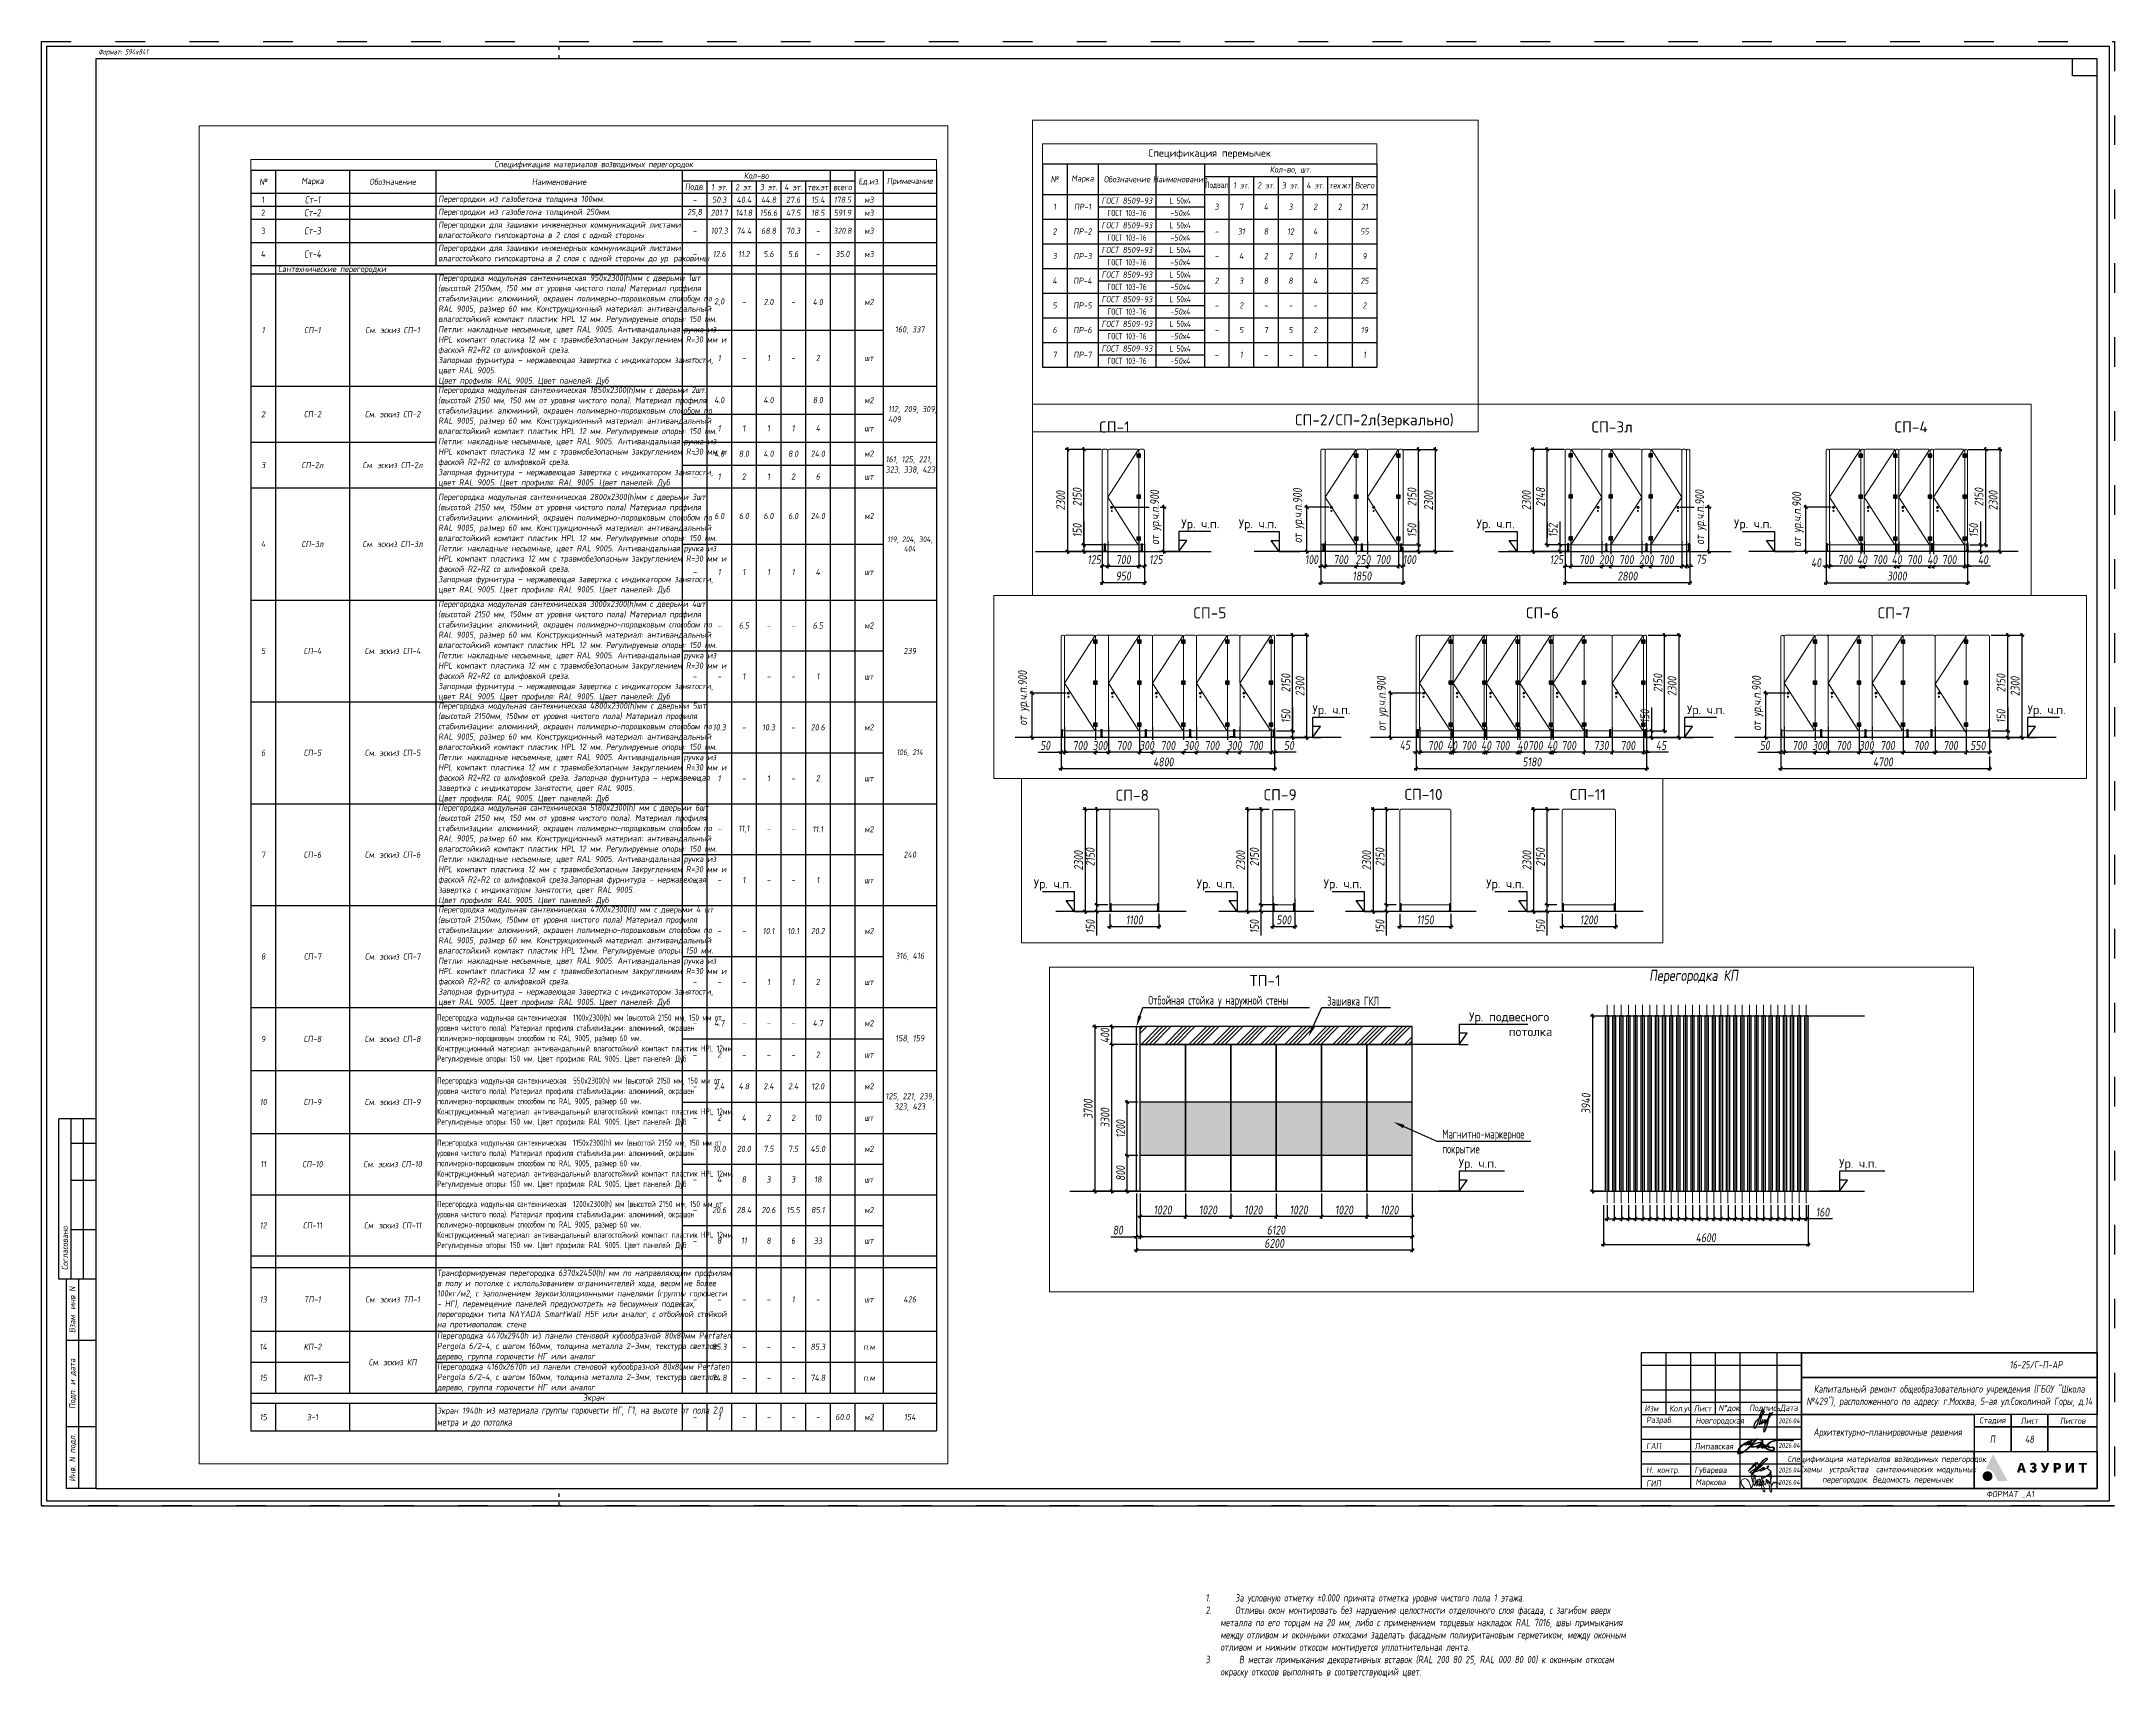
# Paper-space layout '48.возвод перегродки' of a CAD drawing. Header units: millimetres. Extents: x -229 to 612, y -91 to 573.
# The model-space entities are those that its viewports show. They can reach past a viewport. Long polylines and large blocks are cut down to what shows.
import ezdxf
from ezdxf import colors
from ezdxf.entities.mleader import LeaderData, LeaderLine
from ezdxf.enums import TextEntityAlignment as Align
from ezdxf.math import Vec2, Vec3

# ---------------------------------------------------------------- set-up
doc = ezdxf.new("R2010")
doc.units = ezdxf.units.MM
for name, pattern in [('ACAD_ISO03W100', [30, 12, -18]), ('CENTER', [50.8, 31.75, -6.35, 6.35, -6.35]), ('Штриховая', [282.222223, 141.111112, -141.111112])]:
    doc.linetypes.add(name, pattern=pattern)
doc.layers.get('Defpoints').update_dxf_attribs({"color": 3})
for name, color, linetype in [('_RAMKA', 7, 'Continuous'), ('_STAMP', 7, 'Continuous'), ('АР_Таблицы', 250, 'Continuous'), ('АР_Текст РД', 5, 'Continuous')]:
    doc.layers.add(name, color=color, linetype=linetype)
for name, color, linetype, lineweight in [('_TEXT', 189, 'Continuous', 30), ('АР_Выноски АПР', 5, 'Continuous', 5), ('АР_Оси', 193, 'Continuous', 9), ('Подписи', 5, 'Continuous', 25)]:
    doc.layers.add(name, color=color, linetype=linetype, lineweight=lineweight)
doc.styles.add('ICOCPEUR', font='isocpeur.ttf')
doc.styles.add('ISOCPEUR', font='isocpeur.ttf', dxfattribs={"height": 800})
doc.styles.add('ISOCPEUR_2', font='isocpeur.ttf', dxfattribs={"width": 0.9, "height": 300})
doc.styles.add('Simplex', font='simplex.shx', dxfattribs={"width": 0.7, "oblique": 15, "height": 250})
doc.styles.add('Архитект', font='isocpeur.ttf', dxfattribs={"width": 0.8, "oblique": 8})
doc.styles.add('Архитектурный размер', font='isocpeur.ttf', dxfattribs={"width": 0.8, "oblique": 8})
doc.dimstyles.new('R_50', dxfattribs={"dimtxt": 200, "dimasz": 75, "dimexe": 50, "dimexo": 50, "dimgap": 50, "dimtad": 1, "dimdec": 0, "dimzin": 0, "dimdsep": 46, "dimtxsty": 'Архитектурный размер', "dimblk": 'OBLIQUE', "dimcen": 0, "dimdle": 50, "dimclrd": 256, "dimclre": 256, "dimclrt": 256, "dimadec": 0, "dimazin": 0, "dimtm": 1e-09, "dimtfac": 2, "dimtdec": 0, "dimtmove": 1, "dimatfit": 3, "dimfxl": 1, "dimtvp": 3, "dimtfill": 1, "dimtolj": 1, "dimtzin": 0, "dimarcsym": 0})

psp = doc.layouts.new('48.возвод перегродки')

# ---------------------------------------------------------------- texts
at = {"layer": '_STAMP', "color": 7, "lineweight": -2, "style": 'Архитектурный размер'}
for s, width, heights, insert, char_height, attachment_point in [('48', 12.0951, [7.28], (578, 5.69), 3, 5), ('\\A1;\\pxt44.40226,45;{\\C256;Спецификация материалов возводимых перегородок. \\A0;Схемы  устройства  сантехнических модульных перегородок. \\A1;Ведомость перемычек}', 70.4968, [28], (520.5, -6.81), 2.5, 5), ('\\pi-6,l6;{\\C256;1.^IЗа условную отметку ±0.000 принята отметка уровня чистого пола 1 этажа.\\P2.^IОтливы окон монтировать без нарушения целостности отделочного слоя фасада, с загибом вверх металла по его торцам на 20 мм, либо с применением торцевых накладок RAL 7016, швы примыкания между отливом и оконными откосами заделать фасадным полиуритановым герметиком, между оконным отливом и нижним откосом монтируется уплотнительная лента.\\P3.^I В местах примыкания декоративных вставок (RAL 200 80 25, RAL 000 80 00) к оконным откосам окраску откосов выполнять в соответствующий\\~цвет.}', 173.6753, [61.68], (243.78, -57.15), 3, 1)]:
    psp.add_mtext_dynamic_manual_height_columns(s, width=width, gutter_width=0, heights=heights, dxfattribs=dict(at, insert=insert, char_height=char_height, attachment_point=attachment_point))

msp = doc.modelspace()

# ---------------------------------------------------------------- texts
at = {"layer": 'АР_Таблицы', "lineweight": 9, "char_height": 200, "style": 'ICOCPEUR'}
for s, insert, width, attachment_point in [('Ур. подвесного         потолка ', (645013.29902, 285281.93312), 1949.7644139, 1), ('Ур. ч.п. ', (644777.24208, 281985.40664), 3575.5473089, 1), ('Ур. ч.п. ', (653336.72461, 281985.40664), 3575.5473089, 1), ('Ур. ч.п. ', (619504.64572, 273971.16158), 3575.5473089, 1), ('Ур. ч.п. ', (632794.91413, 273971.16158), 3575.5473089, 3)]:
    msp.add_mtext(s, dxfattribs=dict(at, insert=insert, width=width, attachment_point=attachment_point))
at = {"layer": 'АР_Текст РД', "char_height": 250, "style": 'ICOCPEUR'}
for s, insert, width, attachment_point in [('ТП-1', (640773.12134, 285997.34165), 1039.9695286, 6), ('{\\Q8;\\W0.8;Перегородка КП }', (651064.52851, 286081.31968), 6332.9831327, 6), ('СП-1', (618342.6742, 276049.97773), 1039.9695286, 6), ('СП-2/СП-2л(зеркально)', (622063.77992, 276176.47773), 1039.9695286, 4), ('СП-3л', (629658.54927, 276049.97773), 1039.9695286, 6), ('СП-4', (635549.98942, 276049.97773), 1039.9695286, 4), ('СП-5', (642899.53486, 276049.97773), 1039.9695286, 4), ('СП-6', (650381.51938, 276049.97773), 1039.9695286, 4), ('СП-7', (658292.94227, 276049.97773), 1039.9695286, 4)]:
    msp.add_mtext(s, dxfattribs=dict(at, insert=insert, width=width, attachment_point=attachment_point))

# ---------------------------------------------------------------- blocks, each defined once
blk = doc.blocks.new('Логотип Азурит')
at = {"layer": '_STAMP', "linetype": 'Continuous', "true_color": 0x2a3756}
h = blk.add_hatch(color=159, dxfattribs=at)
h.dxf.hatch_style = 1
h.paths.add_polyline_path([(-39.4, 8.5), (-40.02, 9.65), (-40.61, 10.74), (-41.14, 11.7), (-41.62, 12.59), (-41.79, 12.89), (-41.86, 13.01), (-41.91, 12.94), (-41.99, 12.78), (-42.39, 11.96), (-42.77, 11.18), (-43.09, 10.5), (-43.47, 9.72), (-44.18, 8.26), (-44.5, 7.6), (-44.73, 7.14), (-44.85, 6.9), (-44.7, 6.93), (-44.51, 6.95), (-44.27, 6.97), (-44.09, 6.97), (-43.91, 6.96), (-43.74, 6.94), (-43.56, 6.91), (-43.39, 6.87), (-43.22, 6.81), (-43.05, 6.75), (-42.89, 6.68), (-42.73, 6.59), (-42.58, 6.5), (-42.43, 6.4), (-42.29, 6.29), (-42.15, 6.17), (-42.03, 6.04), (-41.91, 5.91), (-41.79, 5.77), (-41.72, 5.65), (-41.63, 5.5), (-41.3, 4.9), (-41.02, 4.39), (-40.57, 3.56), (-40.05, 2.59), (-39.78, 2.11), (-37.86, 2.11), (-36.5, 2.11), (-35.94, 2.12), (-36.48, 3.13), (-36.82, 3.75), (-37.16, 4.37), (-37.67, 5.33), (-38.2, 6.3), (-38.54, 6.93), (-38.87, 7.53)])
h = blk.add_hatch(color=159, dxfattribs=at)
h.dxf.hatch_style = 1
h.paths.add_polyline_path([(-29.3, 7.88), (-29.63, 8.84), (-29.86, 9.53), (-30.37, 9.54), (-30.87, 9.54), (-30.93, 9.38), (-31.26, 8.4), (-31.64, 7.27), (-31.97, 6.31), (-32.19, 5.64), (-32.05, 5.63), (-31.71, 5.62), (-31.23, 5.62), (-31.11, 6.03), (-30.99, 6.44), (-30.37, 6.44), (-29.75, 6.44), (-29.63, 6.03), (-29.52, 5.62), (-29.03, 5.62), (-28.54, 5.62), (-28.6, 5.8), (-28.93, 6.79)])
h.paths.add_polyline_path([(-30.77, 7.21), (-30.74, 7.31), (-30.56, 7.93), (-30.43, 8.43), (-30.39, 8.59), (-30.37, 8.65), (-30.35, 8.64), (-30.31, 8.45), (-30.22, 8.08), (-30.11, 7.66), (-30.01, 7.33), (-29.97, 7.21), (-30.37, 7.21)], flags=16)
h = blk.add_hatch(color=159, dxfattribs=at)
h.dxf.hatch_style = 1
h.paths.add_polyline_path([(-24.39, 7.35), (-24.47, 7.43), (-24.56, 7.5), (-24.66, 7.56), (-24.81, 7.65), (-24.74, 7.69), (-24.65, 7.75), (-24.55, 7.86), (-24.45, 7.97), (-24.38, 8.09), (-24.35, 8.18), (-24.32, 8.25), (-24.31, 8.34), (-24.3, 8.45), (-24.3, 8.65), (-24.31, 8.73), (-24.34, 8.82), (-24.41, 8.99), (-24.51, 9.14), (-24.63, 9.28), (-24.78, 9.39), (-24.95, 9.48), (-25.13, 9.55), (-25.34, 9.59), (-25.56, 9.6), (-25.74, 9.6), (-25.91, 9.58), (-26.08, 9.55), (-26.23, 9.51), (-26.39, 9.46), (-26.53, 9.39), (-26.67, 9.32), (-26.8, 9.23), (-26.9, 9.15), (-26.81, 8.98), (-26.64, 8.66), (-26.54, 8.5), (-26.51, 8.5), (-26.46, 8.54), (-26.35, 8.61), (-26.21, 8.67), (-26.07, 8.73), (-25.93, 8.77), (-25.82, 8.79), (-25.72, 8.79), (-25.62, 8.79), (-25.53, 8.76), (-25.46, 8.73), (-25.39, 8.68), (-25.34, 8.62), (-25.3, 8.55), (-25.26, 8.45), (-25.26, 8.36), (-25.27, 8.27), (-25.32, 8.18), (-25.36, 8.13), (-25.39, 8.08), (-25.44, 8.05), (-25.49, 8.02), (-25.63, 7.99), (-25.84, 7.98), (-26.1, 7.97), (-26.1, 7.6), (-26.1, 7.24), (-25.78, 7.23), (-25.54, 7.21), (-25.45, 7.2), (-25.38, 7.18), (-25.33, 7.15), (-25.28, 7.12), (-25.25, 7.08), (-25.21, 7.02), (-25.19, 6.96), (-25.17, 6.9), (-25.17, 6.76), (-25.18, 6.7), (-25.2, 6.64), (-25.23, 6.58), (-25.26, 6.53), (-25.31, 6.49), (-25.37, 6.45), (-25.44, 6.43), (-25.52, 6.41), (-25.69, 6.39), (-25.78, 6.39), (-25.87, 6.41), (-26, 6.45), (-26.16, 6.51), (-26.3, 6.6), (-26.43, 6.69), (-26.53, 6.76), (-26.77, 6.45), (-26.93, 6.26), (-26.97, 6.2), (-26.98, 6.15), (-26.97, 6.11), (-26.94, 6.07), (-26.82, 5.97), (-26.62, 5.84), (-26.41, 5.73), (-26.19, 5.65), (-25.97, 5.59), (-25.78, 5.57), (-25.53, 5.57), (-25.3, 5.58), (-25.12, 5.61), (-24.99, 5.65), (-24.87, 5.71), (-24.75, 5.78), (-24.64, 5.85), (-24.54, 5.94), (-24.45, 6.03), (-24.37, 6.13), (-24.31, 6.23), (-24.25, 6.37), (-24.21, 6.51), (-24.2, 6.66), (-24.2, 6.82), (-24.21, 6.94), (-24.24, 7.06), (-24.28, 7.16), (-24.33, 7.26)])
h = blk.add_hatch(color=159, dxfattribs=at)
h.dxf.hatch_style = 1
h.paths.add_polyline_path([(-19.61, 8.04), (-19.36, 8.68), (-19.14, 9.22), (-19.03, 9.53), (-19.17, 9.54), (-19.52, 9.54), (-20.02, 9.54), (-20.05, 9.44), (-20.31, 8.65), (-20.59, 7.81), (-20.63, 7.68), (-20.66, 7.62), (-20.67, 7.61), (-20.7, 7.67), (-20.82, 7.97), (-21.01, 8.4), (-21.34, 9.1), (-21.54, 9.54), (-22.06, 9.54), (-22.58, 9.54), (-22.4, 9.17), (-21.88, 8.17), (-21.32, 7.06), (-21.11, 6.63), (-21.09, 6.56), (-21.1, 6.52), (-21.15, 6.45), (-21.21, 6.41), (-21.28, 6.38), (-21.37, 6.37), (-21.45, 6.37), (-21.55, 6.39), (-21.64, 6.43), (-21.74, 6.49), (-21.82, 6.53), (-21.86, 6.49), (-21.92, 6.39), (-22.11, 6.05), (-22.23, 5.85), (-22.18, 5.81), (-22.08, 5.75), (-21.95, 5.69), (-21.81, 5.63), (-21.69, 5.59), (-21.51, 5.57), (-21.31, 5.57), (-21.12, 5.59), (-20.97, 5.62), (-20.88, 5.66), (-20.79, 5.71), (-20.71, 5.77), (-20.63, 5.84), (-20.56, 5.93), (-20.48, 6.02), (-20.35, 6.23), (-20.28, 6.35), (-20.21, 6.51), (-19.92, 7.25)])
h = blk.add_hatch(color=159, dxfattribs=at)
h.dxf.hatch_style = 1
h.paths.add_polyline_path([(-14.46, 7.53), (-14.41, 7.64), (-14.37, 7.74), (-14.33, 7.96), (-14.31, 8.19), (-14.32, 8.41), (-14.37, 8.63), (-14.45, 8.83), (-14.5, 8.93), (-14.55, 9.02), (-14.62, 9.1), (-14.69, 9.18), (-14.81, 9.29), (-14.92, 9.37), (-15.06, 9.43), (-15.21, 9.49), (-15.33, 9.52), (-15.49, 9.53), (-16.3, 9.54), (-17.21, 9.54), (-17.21, 7.58), (-17.21, 5.62), (-16.73, 5.62), (-16.25, 5.62), (-16.25, 6.23), (-16.25, 6.83), (-15.87, 6.83), (-15.58, 6.84), (-15.35, 6.86), (-15.17, 6.91), (-14.99, 6.98), (-14.83, 7.08), (-14.69, 7.2), (-14.56, 7.36)])
h.paths.add_polyline_path([(-15.6, 7.68), (-15.67, 7.66), (-15.95, 7.66), (-16.25, 7.66), (-16.25, 8.2), (-16.25, 8.74), (-15.93, 8.73), (-15.64, 8.72), (-15.57, 8.7), (-15.51, 8.67), (-15.42, 8.6), (-15.35, 8.51), (-15.32, 8.45), (-15.3, 8.39), (-15.29, 8.19), (-15.29, 8.07), (-15.3, 8), (-15.32, 7.94), (-15.35, 7.88), (-15.39, 7.82), (-15.43, 7.78), (-15.53, 7.71)], flags=16)
h = blk.add_hatch(color=159, dxfattribs=at)
h.dxf.hatch_style = 1
h.paths.add_polyline_path([(-10.09, 7.82), (-9.98, 8.03), (-9.94, 8.12), (-9.95, 7.93), (-9.96, 7.49), (-9.97, 6.69), (-9.97, 5.62), (-9.5, 5.62), (-9.04, 5.62), (-9.04, 7.58), (-9.04, 9.54), (-9.51, 9.54), (-9.99, 9.54), (-10.36, 8.91), (-10.84, 8.1), (-11.03, 7.78), (-11.26, 7.34), (-11.37, 7.13), (-11.42, 7.05), (-11.41, 7.31), (-11.39, 7.78), (-11.39, 8.55), (-11.39, 9.54), (-11.86, 9.54), (-12.34, 9.54), (-12.34, 7.58), (-12.34, 5.62), (-11.86, 5.62), (-11.37, 5.62), (-11.18, 5.95), (-10.61, 6.89), (-10.31, 7.42)])
h = blk.add_hatch(color=159, dxfattribs=at)
h.dxf.hatch_style = 1
h.paths.add_polyline_path([(-3.74, 9.14), (-3.74, 9.54), (-5.42, 9.54), (-7.09, 9.54), (-7.09, 9.14), (-7.09, 8.74), (-6.5, 8.74), (-5.9, 8.74), (-5.9, 7.18), (-5.9, 5.62), (-5.43, 5.62), (-4.95, 5.62), (-4.95, 7.18), (-4.95, 8.74), (-4.35, 8.74), (-3.74, 8.74)])
at = {"layer": '_STAMP', "linetype": 'Continuous', "true_color": 0x1447b7}
h = blk.add_hatch(color=162, dxfattribs=at)
h.dxf.hatch_style = 1
h.paths.add_polyline_path([(-42.09, 4.22), (-42.11, 4.4), (-42.15, 4.58), (-42.2, 4.76), (-42.27, 4.93), (-42.35, 5.1), (-42.45, 5.26), (-42.57, 5.41), (-42.7, 5.55), (-42.8, 5.64), (-42.91, 5.72), (-43.14, 5.86), (-43.38, 5.97), (-43.63, 6.05), (-43.89, 6.09), (-44.15, 6.1), (-44.42, 6.07), (-44.55, 6.04), (-44.68, 6.01), (-44.87, 5.94), (-45.05, 5.85), (-45.22, 5.74), (-45.37, 5.62), (-45.51, 5.49), (-45.63, 5.35), (-45.75, 5.19), (-45.84, 5.03), (-45.92, 4.85), (-45.98, 4.67), (-46.03, 4.49), (-46.06, 4.29), (-46.07, 4.1), (-46.05, 3.9), (-46.02, 3.7), (-45.97, 3.51), (-45.92, 3.37), (-45.87, 3.24), (-45.8, 3.11), (-45.72, 2.99), (-45.64, 2.88), (-45.54, 2.77), (-45.44, 2.67), (-45.33, 2.57), (-45.22, 2.49), (-45.1, 2.41), (-44.98, 2.34), (-44.85, 2.28), (-44.72, 2.22), (-44.58, 2.18), (-44.44, 2.15), (-44.3, 2.13), (-44.05, 2.12), (-43.8, 2.14), (-43.57, 2.19), (-43.34, 2.26), (-43.12, 2.37), (-42.92, 2.5), (-42.73, 2.65), (-42.56, 2.83), (-42.44, 2.99), (-42.34, 3.15), (-42.26, 3.32), (-42.19, 3.49), (-42.14, 3.67), (-42.11, 3.85), (-42.09, 4.03)])
blk = doc.blocks.new('_Azurit_Stamp 1')
at = {"color": 172, "lineweight": 9, "true_color": 0x1616e3}
for p, q in [((-138.53, 10.61), (-141.69, 7.07)), ((-141.69, 7.07), (-138.55, 9.78)), ((-141.66, 7.03), (-138.56, 9.7)), ((-138.49, 10.57), (-141.65, 7.03)), ((-138.5, 9.75), (-138.26, 9.96)), ((-138.49, 9.84), (-138.3, 10)), ((-138.39, 8.08), (-138.07, 8.47)), ((-138.38, 8.01), (-137.91, 8.58)), ((-138.28, 7.35), (-135.79, 9.56)), ((-138.22, 7.48), (-135.83, 9.61)), ((-135.86, 9.65), (-138.05, 7.99)), ((-135.83, 9.61), (-138.01, 7.95)), ((-137.95, 8.62), (-135.61, 11.46)), ((-137.78, 8.73), (-135.56, 11.42)), ((-137.74, 7.07), (-135.47, 8.66)), ((-136.3, 8.01), (-135.43, 8.61)), ((-135.47, 8.66), (-136.16, 8.17)), ((-135.19, 8.42), (-135.9, 7.56)), ((-135.59, 11.47), (-134.33, 12.27)), ((-135.56, 11.42), (-134.3, 12.22)), ((-135.47, 8.66), (-135.43, 8.61)), ((-133.3, 9.15), (-133.39, 9.15)), ((-133.26, 9.2), (-133.38, 9.21)), ((-133.29, 9.1), (-133.3, 9.15)), ((-133.23, 9.1), (-133.26, 9.2)), ((-140.3, 6.03), (-138.44, 8.03)), ((-140.01, 5.92), (-140.3, 6.03)), ((-140.19, 6.05), (-138.42, 7.96)), ((-140.01, 5.98), (-140.19, 6.05)), ((-139.78, 6.08), (-140.01, 5.98)), ((-139.74, 6.03), (-140.01, 5.92)), ((-139.12, 6.68), (-139.78, 6.08)), ((-139.08, 6.64), (-139.74, 6.03)), ((-139.08, 6.64), (-138.98, 6.73)), ((-139.01, 6.78), (-138.37, 7.35)), ((-138.87, 6.83), (-138.38, 7.26)), ((-138.39, 7.11), (-138.38, 6.95)), ((-138.38, 6.95), (-138.18, 6.85)), ((-138.28, 7.35), (-138.34, 7.2)), ((-138.34, 7.2), (-138.33, 6.99)), ((-138.33, 6.99), (-138.18, 6.91)), ((-138.06, 7.97), (-138.27, 7.52)), ((-138.01, 7.95), (-138.22, 7.48)), ((-138.18, 6.91), (-137.74, 7.07)), ((-138.18, 6.85), (-137.72, 7.01)), ((-138.16, 6.86), (-137.72, 7.01)), ((-137.7, 7.02), (-136.47, 7.88)), ((-136.47, 7.88), (-136.81, 7.48)), ((-136.3, 8.01), (-136.76, 7.44)), ((-136.27, 7.24), (-135.9, 7.56)), ((-136.23, 7.19), (-135.76, 7.6)), ((-136.11, 8.14), (-136.12, 8.13)), ((-135.14, 8.38), (-135.78, 7.66)), ((-135.78, 7.66), (-135.02, 8.31)), ((-135.76, 7.6), (-135.7, 7.47)), ((-135.7, 7.64), (-134.98, 8.26)), ((-135.64, 7.52), (-135.7, 7.64)), ((-135.7, 7.47), (-135.52, 7.45)), ((-132.78, 5.95), (-135.7, 4.15)), ((-132.75, 5.9), (-135.67, 4.1)), ((-135.64, 7.52), (-135.53, 7.5)), ((-135.53, 7.5), (-135.2, 7.58)), ((-135.52, 7.45), (-135.18, 7.53)), ((-135.2, 7.58), (-133.97, 8.35)), ((-135.18, 7.53), (-133.95, 8.3)), ((-133.83, 8.09), (-132.52, 7.01)), ((-133.79, 8.13), (-132.48, 7.05))]:
    blk.add_line(p, q, dxfattribs=at)
for points in [[(-138.56, 9.7), (-138.62, 8.86), (-138.49, 8.26)], [(-138.5, 9.75), (-138.57, 8.87), (-138.44, 8.3)], [(-138.44, 8.3), (-137.95, 8.62)], [(-138.43, 8.24), (-138.07, 8.47)], [(-139.12, 6.68), (-139.93, 6.41), (-140.61, 6.33), (-140.91, 6.39), (-140.89, 6.54), (-140.58, 6.9), (-138.49, 8.26)], [(-139.01, 6.78), (-139.94, 6.47), (-140.6, 6.39), (-140.85, 6.44), (-140.83, 6.52), (-140.54, 6.85), (-138.48, 8.2), (-138.44, 8.03)], [(-138.39, 7.11), (-138.82, 6.78), (-138.98, 6.73)], [(-138.39, 7.25), (-138.41, 7.17), (-138.85, 6.84), (-138.87, 6.83)], [(-138.43, 8.24), (-138.39, 8.08)], [(-138.42, 7.96), (-138.33, 7.51), (-138.37, 7.35)], [(-138.38, 8.01), (-138.27, 7.51)]]:
    blk.add_lwpolyline(points, dxfattribs=at)
for points in [[(-138.25, 9.96), (-137.88, 10.36, 0.664719), (-138.04, 10.53, 0.116051), (-138.38, 10.3, 0.12803), (-138.53, 10.01), (-138.55, 9.78)], [(-138.3, 10), (-137.94, 10.4, 0.620604), (-138.02, 10.47, 0.116009), (-138.34, 10.26, 0.126024), (-138.48, 10), (-138.49, 9.84)], [(-137.91, 8.58), (-137.6, 8.78), (-133.83, 11.75, 0.828646), (-134.33, 12.27)], [(-137.78, 8.73), (-137.63, 8.83), (-133.87, 11.79, 0.817588), (-134.3, 12.22)]]:
    blk.add_lwpolyline(points, format="xyb", dxfattribs=at)
for centre, radius, start, end in [((-135.84, 9.59), 0.0636, 335.3486, 107.83426), ((-135.08, 8.34), 0.131, 327.14949, 150.15386), ((-135.08, 8.34), 0.0731, 327.14949, 150.15386), ((-133.31, 8.53), 0.682, 96.44723, 194.99017), ((-133.31, 8.53), 0.624, 96.44723, 193.56422), ((-134.63, 9.63), 1.44, 299.6881, 338.47758), ((-134.63, 9.63), 1.49, 299.15695, 339.30066), ((-136.63, 7.35), 0.222, 144.88987, 225.50501), ((-136.63, 7.35), 0.164, 144.88987, 225.50501), ((-136.51, 7.59), 0.486, 237.49461, 304.54737), ((-136.51, 7.59), 0.428, 237.49461, 304.54737), ((-133.31, 8.53), 0.682, 200.05123, 220.31109), ((-133.31, 8.53), 0.624, 199.06344, 220.31109), ((-133.09, 6.59), 0.707, 295.40478, 36.39859), ((-133.09, 6.59), 0.765, 295.40478, 36.39859)]:
    blk.add_arc(centre, radius, start, end, dxfattribs=at)
at = {"color": 162, "lineweight": 9, "true_color": 0x0034d1}
for points, knots in [([(-140.57, 17.23), (-141.01, 16.77), (-141.49, 16.34), (-142.33, 15.59), (-142.71, 15.25), (-143.39, 14.76), (-143.7, 14.59), (-144.42, 14.26), (-144.82, 14.1), (-145.37, 14.02), (-145.55, 14.02), (-145.86, 14.2), (-145.95, 14.35), (-146, 14.63), (-145.99, 14.77), (-145.92, 15.22), (-145.81, 15.51), (-145.57, 15.97), (-145.43, 16.17), (-144.94, 16.8), (-144.56, 17.2), (-143.76, 17.91), (-143.31, 18.22), (-142.39, 18.75), (-141.92, 19), (-141.37, 19.26), (-141.31, 19.29), (-141.24, 19.32)], [1.927995, 1.927995, 1.927995, 1.927995, 2.162861, 2.162861, 2.342684, 2.342684, 2.481252, 2.481252, 2.589465, 2.589465, 2.644352, 2.644352, 2.684993, 2.684993, 2.725633, 2.725633, 2.816518, 2.816518, 2.907403, 2.907403, 3.101021, 3.101021, 3.294638, 3.294638, 3.488255, 3.488255, 3.514244, 3.514244, 3.514244, 3.514244]), ([(-141.48, 17.93), (-141.34, 17.94), (-141.18, 17.97), (-140.93, 18.05), (-140.8, 18.1), (-140.45, 18.29), (-140.21, 18.46), (-139.95, 18.59)], [0.9055552, 0.9055552, 0.9055552, 0.9055552, 0.9629326, 0.9629326, 1.02031, 1.02031, 1.1239395, 1.1239395, 1.1239395, 1.1239395]), ([(-136.1, 18.19), (-136.36, 17.96), (-136.61, 17.8), (-137.13, 17.52), (-137.4, 17.39), (-137.96, 17.15), (-138.24, 17.05), (-138.71, 16.89), (-138.91, 16.83), (-139.33, 16.76), (-139.54, 16.74), (-139.94, 16.74), (-140.11, 16.74), (-140.34, 16.8), (-140.43, 16.83), (-140.58, 17.01), (-140.6, 17.15), (-140.57, 17.23)], [4.3062538, 4.3062538, 4.3062538, 4.3062538, 4.4138757, 4.4138757, 4.5214976, 4.5214976, 4.6291196, 4.6291196, 4.7090277, 4.7090277, 4.7729116, 4.7729116, 4.8231548, 4.8231548, 4.8495834, 4.8495834, 4.87234, 4.87234, 4.87234, 4.87234]), ([(-140.15, 17.66), (-139.8, 17.9), (-139.31, 18.14), (-138.61, 18.44), (-138.34, 18.53), (-137.73, 18.7), (-137.38, 18.78), (-136.73, 18.84), (-136.46, 18.86), (-136.18, 18.82)], [4.9347748, 4.9347748, 4.9347748, 4.9347748, 5.0568055, 5.0568055, 5.1788362, 5.1788362, 5.3146558, 5.3146558, 5.3908243, 5.3908243, 5.3908243, 5.3908243]), ([(-136.3, 17.18), (-136.44, 17.07), (-136.55, 16.96), (-136.93, 16.72), (-137.23, 16.59), (-137.57, 16.47), (-137.65, 16.44), (-137.78, 16.42), (-137.82, 16.41), (-137.91, 16.41), (-137.96, 16.4), (-138.09, 16.49), (-138.15, 16.59), (-138.15, 16.75), (-138.12, 16.79), (-138.08, 16.85), (-138.07, 16.87), (-138.01, 16.93), (-137.96, 16.97), (-137.8, 17.09), (-137.68, 17.17), (-137.47, 17.28), (-137.38, 17.32), (-137.09, 17.45), (-136.9, 17.5), (-136.67, 17.57), (-136.6, 17.59), (-136.53, 17.62)], [5.5967371, 5.5967371, 5.5967371, 5.5967371, 5.6654435, 5.6654435, 5.7341498, 5.7341498, 5.7599769, 5.7599769, 5.7754743, 5.7754743, 5.7848694, 5.7848694, 5.7920528, 5.7920528, 5.7992363, 5.7992363, 5.8064198, 5.8064198, 5.8255794, 5.8255794, 5.8652806, 5.8652806, 5.9049817, 5.9049817, 5.9720452, 5.9720452, 5.9983972, 5.9983972, 5.9983972, 5.9983972]), ([(-137.8, 20.1), (-137.4, 20.11), (-137, 20.07), (-136.41, 19.87), (-136.2, 19.8), (-135.8, 19.48), (-135.64, 19.19), (-135.67, 18.8), (-135.7, 18.71), (-135.74, 18.63)], [3.9400756, 3.9400756, 3.9400756, 3.9400756, 4.077799, 4.077799, 4.1515227, 4.1515227, 4.2252463, 4.2252463, 4.2499379, 4.2499379, 4.2499379, 4.2499379]), ([(-135.22, 16.62), (-135.28, 16.57), (-135.36, 16.52), (-135.56, 16.43), (-135.68, 16.4), (-135.85, 16.38), (-135.89, 16.38), (-136.01, 16.4), (-136.07, 16.42), (-136.19, 16.57), (-136.19, 16.69), (-136.16, 16.79), (-136.13, 16.82), (-136.07, 16.91), (-136.03, 16.95), (-135.9, 17.07), (-135.81, 17.13), (-135.55, 17.26), (-135.38, 17.31), (-135.2, 17.36)], [6.3030834, 6.3030834, 6.3030834, 6.3030834, 6.3311025, 6.3311025, 6.3581066, 6.3581066, 6.3684891, 6.3684891, 6.3749758, 6.3749758, 6.3814625, 6.3814625, 6.3879491, 6.3879491, 6.4022384, 6.4022384, 6.4305971, 6.4305971, 6.4944159, 6.4944159, 6.4944159, 6.4944159]), ([(-135.74, 18.63), (-135.64, 18.53), (-135.6, 18.38), (-135.6, 18.14), (-135.63, 18.03), (-135.69, 17.89), (-135.7, 17.85), (-135.72, 17.82)], [5.43291642, 5.43291642, 5.43291642, 5.43291642, 5.46279586, 5.46279586, 5.4926753, 5.4926753, 5.50331351, 5.50331351, 5.50331351, 5.50331351]), ([(-135.72, 17.82), (-135.59, 17.84), (-135.46, 17.85), (-135.16, 17.85), (-134.96, 17.85), (-134.73, 17.65), (-134.67, 17.58), (-134.64, 17.47)], [6.0978529, 6.0978529, 6.0978529, 6.0978529, 6.1425729, 6.1425729, 6.1872929, 6.1872929, 6.2036694, 6.2036694, 6.2036694, 6.2036694]), ([(-133.23, 16.75), (-133.03, 16.75), (-132.66, 16.81), (-131.98, 16.89), (-131.67, 16.89), (-131.18, 16.66), (-131, 16.45), (-130.89, 16.01), (-130.91, 15.79), (-131.13, 15.51), (-131.29, 15.44), (-131.61, 15.36), (-131.78, 15.34), (-132.3, 15.33), (-132.65, 15.38), (-133.2, 15.51), (-133.41, 15.6), (-133.86, 15.82), (-134.09, 15.96), (-134.33, 16.32), (-134.37, 16.47), (-134.39, 16.61)], [7.0162906, 7.0162906, 7.0162906, 7.0162906, 7.0993883, 7.0993883, 7.1824861, 7.1824861, 7.2545595, 7.2545595, 7.301037, 7.301037, 7.3475144, 7.3475144, 7.3939919, 7.3939919, 7.486045, 7.486045, 7.578098, 7.578098, 7.6546435, 7.6546435, 7.6967383, 7.6967383, 7.6967383, 7.6967383]), ([(-134.27, 17.33), (-134.09, 17.78), (-133.76, 18.1), (-133.09, 18.65), (-132.75, 18.9), (-131.94, 19.27), (-131.51, 19.36), (-130.23, 19.58), (-129.39, 19.69), (-127.89, 19.76), (-127.27, 19.79), (-126.18, 19.77), (-125.75, 19.71), (-124.9, 19.66), (-124.47, 19.63), (-123.78, 19.57), (-123.53, 19.54), (-123.28, 19.52)], [7.769656, 7.769656, 7.769656, 7.769656, 7.921996, 7.921996, 8.074335, 8.074335, 8.226675, 8.226675, 8.542229, 8.542229, 8.775159, 8.775159, 8.93404, 8.93404, 9.09292, 9.09292, 9.186254, 9.186254, 9.186254, 9.186254]), ([(-133.79, 17.23), (-133.71, 17.25), (-133.62, 17.28), (-133.48, 17.31), (-133.44, 17.33), (-133.3, 17.3), (-133.2, 17.26), (-133.11, 17.08), (-133.12, 17), (-133.15, 16.92), (-133.16, 16.89), (-133.19, 16.82), (-133.21, 16.78), (-133.23, 16.75)], [6.85701628, 6.85701628, 6.85701628, 6.85701628, 6.88166544, 6.88166544, 6.8944683, 6.8944683, 6.90289754, 6.90289754, 6.91132677, 6.91132677, 6.91975601, 6.91975601, 6.93200035, 6.93200035, 6.93200035, 6.93200035]), ([(-134.39, 16.61), (-134.44, 16.56), (-134.51, 16.5), (-134.66, 16.43), (-134.73, 16.41), (-134.86, 16.39), (-134.92, 16.38), (-135.05, 16.41), (-135.12, 16.44), (-135.2, 16.55), (-135.21, 16.59), (-135.22, 16.62)], [6.63437936, 6.63437936, 6.63437936, 6.63437936, 6.65591892, 6.65591892, 6.6718971, 6.6718971, 6.68234273, 6.68234273, 6.6889962, 6.6889962, 6.69151939, 6.69151939, 6.69151939, 6.69151939])]:
    blk.add_open_spline(points, degree=3, knots=knots, dxfattribs=at)
at = {"color": 162, "lineweight": 18, "true_color": 0x0034d1}
blk.add_spline([(-142.94, 17.85), (-142.94, 17.7), (-142.68, 17.68), (-142.11, 17.87), (-141.58, 18.15), (-141.02, 18.46), (-140.6, 18.76), (-140.26, 19.06), (-140.03, 19.34), (-139.93, 19.54), (-139.93, 19.75), (-140.27, 19.7), (-140.58, 19.53), (-141.09, 19.13), (-141.43, 18.81), (-141.74, 18.39), (-141.85, 17.98), (-141.74, 17.73), (-141.38, 17.69), (-140.83, 17.83), (-140.45, 18.02), (-140, 18.29), (-139.48, 18.58), (-138.87, 19.07), (-138.34, 19.65), (-138.13, 19.93), (-138.03, 20.19), (-138.46, 19.9), (-138.88, 19.51), (-139.19, 19.15), (-139.82, 18.38), (-140.5, 17.65), (-141.28, 16.86), (-142.21, 16.03), (-143.06, 15.3), (-144.35, 14.57), (-145.69, 14.41), (-145.65, 15.21), (-145.25, 16), (-144.53, 16.86), (-143.48, 17.79), (-141.97, 18.69), (-140.93, 19.19), (-139.48, 19.61), (-138.05, 19.85), (-137.06, 19.81), (-136.43, 19.61), (-136.02, 19.32), (-135.9, 18.91), (-136.35, 18.29), (-137.26, 17.73), (-138.54, 17.2), (-139.59, 16.99), (-140.31, 17.07), (-139.14, 17.94), (-138.04, 18.36), (-136.6, 18.6), (-135.87, 18.39), (-135.93, 17.94), (-136.13, 17.64), (-136.52, 17.31), (-136.99, 16.98), (-137.9, 16.69), (-137.57, 16.94), (-137.29, 17.09), (-137.05, 17.2), (-136.73, 17.3), (-136.07, 17.5), (-135.37, 17.6), (-134.91, 17.48), (-134.88, 17.42), (-134.92, 17.23), (-135.28, 16.88), (-135.65, 16.66), (-135.94, 16.65), (-135.79, 16.84), (-135.55, 16.99), (-135.14, 17.12), (-134.79, 17.2), (-134.55, 17.21), (-134.41, 17.12), (-134.56, 16.79), (-134.75, 16.66), (-134.98, 16.67), (-134.92, 16.81), (-134.76, 16.91), (-134.22, 16.94), (-133.9, 16.94), (-133.37, 17.05), (-133.5, 16.75), (-132.18, 16.62), (-131.23, 16.28), (-131.15, 15.99), (-132.66, 15.64), (-133.49, 15.91), (-134.06, 16.36), (-134.09, 17.11), (-133.7, 17.79), (-133.11, 18.32), (-132.27, 18.85), (-130.79, 19.24), (-129.17, 19.44), (-127.48, 19.52), (-126.33, 19.52), (-125.77, 19.47), (-124.61, 19.4), (-123.31, 19.28)], degree=3, dxfattribs=at)
at = {"color": 162, "lineweight": 9, "true_color": 0x0034d1}
for points in [[(-142.71, 17.92), (-142.44, 17.97), (-142.3, 18.05), (-142.09, 18.16)], [(-141.32, 18.57), (-141.07, 18.7), (-140.85, 18.86), (-140.64, 19.04)], [(-140.98, 18.9), (-141.1, 18.79), (-141.22, 18.68), (-141.32, 18.57)], [(-139.64, 18.21), (-139.81, 18.02), (-139.98, 17.84), (-140.15, 17.66)], [(-139.69, 19.81), (-139.37, 19.88), (-139.04, 19.96), (-138.7, 20.01)], [(-134.64, 17.47), (-134.53, 17.47), (-134.39, 17.44), (-134.27, 17.33)]]:
    blk.add_open_spline(points, degree=3, dxfattribs=at)
at = {"layer": '_STAMP', "lineweight": 30}
for p, q in [((-175, 55), (-175, 30)), ((-165, 55), (-165, 0)), ((-155, 55), (-155, 30)), ((-145, 55), (-145, 0)), ((-130, 55), (-130, 0)), ((-185, 35), (-120, 35)), ((-185, 30), (-120, 30))]:
    blk.add_line(p, q, dxfattribs=at)
at = {"layer": '_STAMP', "lineweight": -2}
for p, q in [((-120, 55), (-120, 0)), ((-185, 50), (-120, 50)), ((-185, 40), (-120, 40)), ((-185, 25), (-120, 25)), ((-185, 20), (-120, 20)), ((-185, 15), (-120, 15)), ((-185, 10), (-120, 10)), ((-185, 5), (-120, 5))]:
    blk.add_line(p, q, dxfattribs=at)
blk.add_lwpolyline([(-185, 0), (0, 0), (0, 55), (-185, 55)], close=True, dxfattribs=at)
at = {"layer": '_STAMP', "lineweight": 30}
for points in [[(-185, 0), (0, 0), (0, 55), (-185, 55)], [(-120, 55), (0, 55), (0, 45), (-120, 45)], [(-120, 45), (0, 45), (0, 30), (-120, 30)], [(-120, 30), (-50, 30), (-50, 15), (-120, 15)], [(-50, 25), (-35, 25), (-35, 30), (-50, 30)], [(-35, 25), (-20, 25), (-20, 30), (-35, 30)], [(-20, 25), (0, 25), (0, 30), (-20, 30)], [(-50, 15), (-35, 15), (-35, 25), (-50, 25)], [(-35, 15), (-20, 15), (-20, 25), (-35, 25)], [(-20, 15), (0, 15), (0, 25), (-20, 25)], [(-120, 15), (-50, 15), (-50, 0), (-120, 0)], [(-50, 15), (0, 15), (0, 0), (-50, 0)]]:
    blk.add_lwpolyline(points, close=True, dxfattribs=at)
at = {"layer": 'Подписи', "color": 172, "true_color": 0x1616e3}
blk.add_spline([(-135.88, 32.53), (-139.15, 24.86), (-139.05, 26.14), (-137.3, 28.42), (-135.87, 29.9), (-135.21, 31.75), (-135.31, 32.07), (-135.46, 31.75), (-137.13, 26.24), (-137.22, 25.92), (-135.57, 28), (-135.76, 27.67), (-136.17, 26.12), (-134.69, 27.97), (-134.8, 27.8), (-135.14, 26.75), (-132.7, 29.78), (-132.58, 30.42), (-132.76, 30.63), (-133.33, 29.18), (-135.22, 23.22), (-135.11, 24.32), (-134.54, 26.31), (-132.54, 29.45), (-131.69, 30.96)], degree=3, dxfattribs=at)
at = {"layer": 'Подписи', "color": 172, "lineweight": 9, "true_color": 0x1616e3}
for points in [[(-140.5, 0.51), (-140.71, 1.13), (-140.93, 1.85), (-141.2, 2.5), (-141.65, 3.13), (-142.27, 3.77), (-143.04, 4.05), (-143.7, 3.85), (-144.24, 3.37), (-144.45, 2.81), (-144.45, 2.17), (-144.12, 1.42), (-143.82, 0.95), (-143.22, 0.33), (-142.37, -0.12), (-141.4, -0.12), (-140.79, 0.09), (-139.85, 0.94), (-139.67, 2.04), (-139.67, 2.97), (-139.67, 4.31), (-139.67, 5.34)], [(-139.38, 4.74), (-139.55, 5.44), (-139.86, 5.73), (-140.23, 5.73), (-140.4, 5.39), (-140.4, 4.81), (-140.15, 4.04), (-139.86, 2.91), (-139.43, 1.89), (-139.06, 1.08), (-138.8, 2.7), (-138.71, 3.9), (-138.71, 4.95), (-138.71, 5.29), (-139.04, 5.38), (-139.04, 5.12), (-138.84, 3.72), (-138.38, 1.45), (-138.13, 1.03), (-137.81, 1.73), (-137.62, 2.76), (-137.62, 3.21), (-138.1, 3.21), (-138.27, 2.64), (-138.11, 2), (-137.67, 1.68), (-137.32, 1.22), (-137.07, 1.04), (-136.7, 2.12), (-136.61, 3.02), (-136.87, 3.62), (-137.37, 3.79), (-137.86, 3.54), (-138.04, 3.1), (-137.89, 2.43), (-137.71, 1.89), (-137.57, 1.69), (-137.14, 1.82), (-136.76, 2.34), (-136.92, 3.21), (-136.92, 2.52), (-136.61, 1.48), (-136.36, 1.22), (-136.25, 1.1), (-135.96, 1.31), (-135.72, 2.68), (-135.89, 3.74), (-136.24, 5.03), (-135.38, 1.01), (-135.18, 0.41), (-134.99, -0.29), (-134.86, -0.87), (-134.86, -1.36), (-135.23, -1.25), (-135.71, -0.5), (-136.06, 0.44), (-136.21, 1.53), (-136.21, 2.4), (-135.69, 3.18), (-135.5, 3.18), (-135.28, 2.45), (-135.08, 1.94), (-134.78, 1.54), (-134.61, 1.54), (-134.42, 2.07), (-134.27, 3.08), (-134.27, 3.78), (-133.65, 2.02), (-133.87, 3.15), (-133.7, 3.4), (-133.42, 2.95), (-133.2, 2.52), (-132.96, 2.23), (-132.6, 2.66), (-132.37, 3.54), (-132.22, 4.44), (-132.42, 6.28), (-132.67, 6.61), (-132.84, 6.42), (-132.84, 5.88), (-132.65, 4.47), (-132.38, 2.35), (-132.24, 0.89), (-132.24, -0.09), (-132.24, -1.43), (-132.62, -1.19), (-132.89, -0.37), (-133.07, 1.06), (-133.07, 1.9), (-132.95, 2.83), (-132.42, 2.27), (-132.42, 2.08), (-132.15, 1.2), (-131.78, 1.75), (-131.29, 2.64), (-131.07, 2.14), (-130.54, 2.63), (-130.22, 2.18), (-129.49, 2.3), (-129.04, 2.12), (-128.48, 2.31)]]:
    blk.add_spline(points, degree=3, dxfattribs=at)
at = {"linetype": 'Continuous'}
blk.add_blockref('Логотип Азурит', (-0.43, 0.89), dxfattribs=at)
at = {"layer": '_STAMP', "color": 7, "lineweight": -2, "attachment_point": 4}
for s, width, gutter_width, heights, insert, char_height, style in [('{\\C256;\\c0;16-25/Г-П-АР}', 69.1586, 0, [9.61], (-35.52, 50.2), 3, 'Архитектурный размер'), ('Изм', 10, 12.5, [0], (-183.67, 32.5), 2.5, 'Архитект'), ('Кол.уч', 10, 12.5, [0], (-173.67, 32.17), 2.5, 'Архитект'), ('Лист', 10, 12.5, [0], (-163.67, 32.5), 2.5, 'Архитект'), ('N%%Dдок', 10, 12.5, [0], (-153.67, 32.5), 2.5, 'Архитект'), ('Подпись', 10, 12.5, [0], (-141.17, 32.5), 2.5, 'Архитект'), ('Дата', 10, 12.5, [0], (-128.67, 32.5), 2.5, 'Архитект'), ('Разраб.', 20, 12.5, [0], (-183, 27.5), 2.5, 'Архитект'), ('Новгородская', 19.0361, 12.5, [0], (-163, 27.23), 2.5, 'Архитект'), ('ГАП', 20, 12.5, [0], (-183, 17.27), 2.5, 'Архитект'), ('Липавская', 19.0361, 12.5, [0], (-163.4, 17.19), 2.5, 'Архитект'), ('Н. контр.', 20, 12.5, [0], (-183, 7.27), 2.5, 'Архитект'), ('Губарева', 19.0361, 12.5, [0], (-163.4, 7.19), 2.5, 'Архитект'), ('ГИП', 20, 12.5, [0], (-183, 2.04), 2.5, 'Архитектурный размер'), ('Маркова', 19.0361, 12.5, [0], (-163, 2.29), 2.5, 'Архитектурный размер')]:
    blk.add_mtext_dynamic_manual_height_columns(s, width=width, gutter_width=gutter_width, heights=heights, dxfattribs=dict(at, insert=insert, char_height=char_height, style=style))
at = {"layer": '_STAMP', "color": 7, "lineweight": -2, "char_height": 3, "attachment_point": 5, "style": 'Архитектурный размер'}
for s, insert, width in [('Капитальный ремонт общеобразовательного учреждения (ГБОУ "Школа №429"), расположенного по адресу: г.Москва, 5-ая ул.Соколиной Горы, д.14', (-60, 37.5), 120), ('Архитектурно-планировочные решения', (-85, 22.5), 70)]:
    blk.add_mtext(s, dxfattribs=dict(at, insert=insert, width=width))
at = {"layer": '_STAMP', "char_height": 2, "attachment_point": 5, "style": 'Архитект'}
for insert in [(-125, 27.5), (-125, 17.5), (-125, 7.5), (-125, 2.5)]:
    blk.add_mtext('2026.04', dxfattribs=dict(at, insert=insert))
at = {"layer": '_STAMP', "lineweight": -2, "char_height": 2.5, "attachment_point": 5, "style": 'Архитект'}
for s, insert in [('Стадия', (-42.5, 27.5)), ('Лист', (-27.5, 27.5)), ('Листов', (-10, 27.5))]:
    blk.add_mtext_dynamic_manual_height_columns(s, width=15, gutter_width=12.5, heights=[0], dxfattribs=dict(at, insert=insert))
at = {"layer": '_TEXT', "lineweight": -2, "insert": (-42.5, 20), "char_height": 3, "attachment_point": 5, "style": 'Архитект'}
blk.add_mtext_dynamic_manual_height_columns('П', width=13.3529, gutter_width=12.5, heights=[9.08], dxfattribs=at)
blk = doc.blocks.new('_DOP_POLE')
at = {"layer": '_STAMP', "lineweight": 30}
for p, q in [((-15, 85), (-15, 150)), ((0, 150), (-15, 150)), ((-10, 85), (-10, 150)), ((0, 150), (0, 0)), ((0, 140), (-10, 140)), ((0, 125), (-10, 125)), ((0, 105), (-10, 105)), ((0, 85), (-15, 85)), ((-12, 85), (-12, 0)), ((-7, 85), (-7, 0)), ((0, 60), (-12, 60)), ((0, 25), (-12, 25)), ((0, 0), (-12, 0))]:
    blk.add_line(p, q, dxfattribs=at)
at = {"layer": '_STAMP'}
blk.add_line((-5, 85), (-5, 150), dxfattribs=at)
at = {"layer": '_TEXT', "style": 'Архитект', "oblique": 8, "width": 0.8}
for s, p in [('Согласовано', (-12.5, 97.5)), ('Взам. инв N', (-9.5, 72.5)), ('Подп. и дата', (-9.5, 42.5)), ('Инв. N подл.', (-9.5, 12.5))]:
    blk.add_text(s, height=2.5, rotation=90, dxfattribs=at).set_placement(p, align=Align.MIDDLE_CENTER)
blk = doc.blocks.new('*U7')
at = {"color": 0}
for p, q in [((824, 580), (824, 587)), ((834, 580), (824, 580))]:
    blk.add_line(p, q, dxfattribs=at)
at = {"layer": '_RAMKA', "color": 253, "linetype": 'ACAD_ISO03W100', "ltscale": 0.12}
for p, q in [((210, 587), (210, 594)), ((210, 0), (210, 7))]:
    blk.add_line(p, q, dxfattribs=at)
at = {"layer": '_RAMKA', "color": 0}
for points in [[(2, 2), (839, 2), (839, 592), (2, 592)], [(22, 7), (834, 7), (834, 587), (22, 587)]]:
    blk.add_lwpolyline(points, close=True, dxfattribs=at)
at = {"layer": 'Defpoints', "color": 255}
for q in [(0, 594), (841, 0)]:
    blk.add_line((0, 0), q, dxfattribs=at)
at = {"layer": 'Defpoints', "color": 253, "linetype": 'ACAD_ISO03W100'}
blk.add_lwpolyline([(0, 594), (841, 594), (841, 0), (0, 0)], close=True, dxfattribs=at)
at = {"layer": '_RAMKA'}
blk.add_blockref('_DOP_POLE', (22, 7), dxfattribs=at)
at = {"layer": '_RAMKA', "color": 8, "insert": (23, 589.5), "char_height": 2.2, "attachment_point": 4, "style": 'Simplex'}
blk.add_mtext_dynamic_manual_height_columns('Формат: 594x841', width=59.7559, gutter_width=12.5, heights=[0], dxfattribs=at)
at = {"layer": '_RAMKA', "color": 8, "style": 'Simplex', "oblique": 7, "width": 0.85}
blk.add_attdef('ФОРМАТ_А', (789, 3.5), '', height=2.5, dxfattribs=at)
blk = doc.blocks.new('*T324')
at = {"layer": 'Defpoints', "color": 8, "linetype": 'ByBlock', "lineweight": 0, "ltscale": 100, "transparency": 16777216}
for p, q in [((0, 0), (13570, 0)), ((0, 0), (0, -813)), ((13570, 0), (13570, -813))]:
    blk.add_line(p, q, dxfattribs=at)
at = {"layer": 'АР_Таблицы', "color": 0, "linetype": 'ByBlock', "lineweight": -2, "ltscale": 100, "transparency": 16777216}
for p, q in [((0, -813), (13570, -813)), ((0, -813), (0, -9049)), ((1000, -813), (1000, -9049)), ((2262, -813), (2262, -9049)), ((4605, -813), (4605, -9049)), ((6570, -813), (6570, -9049)), ((13570, -813), (13570, -2049)), ((6570, -1315), (13570, -1315)), ((7570, -1315), (7570, -9049)), ((8570, -1315), (8570, -9049)), ((9570, -1315), (9570, -9049)), ((10570, -1315), (10570, -9049)), ((11570, -1315), (11570, -9049)), ((12570, -1315), (12570, -9049)), ((0, -2049), (13570, -2049)), ((2262, -2549), (6570, -2549)), ((0, -3049), (13570, -3049)), ((2262, -3549), (6570, -3549)), ((0, -4049), (13570, -4049)), ((2262, -4549), (6570, -4549)), ((0, -5049), (13570, -5049)), ((2262, -5549), (6570, -5549)), ((0, -6049), (13570, -6049)), ((2262, -6549), (6570, -6549)), ((0, -7049), (13570, -7049)), ((2262, -7549), (6570, -7549)), ((0, -8049), (13570, -8049)), ((2262, -8549), (6570, -8549)), ((0, -9049), (13570, -9049))]:
    blk.add_line(p, q, dxfattribs=at)
at = {"layer": 'АР_Таблицы', "color": 0, "lineweight": -2, "ltscale": 100, "transparency": 16777216}
blk.add_line((13570, -2049), (13570, -9049), dxfattribs=at)
at = {"layer": 'АР_Таблицы', "ltscale": 100, "transparency": 16777216, "attachment_point": 5}
for s, insert, char_height, width, style in [('Спецификация перемычек', (6785, -407), 300, 13470.38, 'ISOCPEUR'), ('Кол-во, шт.', (10070, -1064), 250, 6900, 'Архитект'), ('№', (500, -1431), 250, 900, 'Архитект'), ('Марка', (1631, -1431), 250, 1162.15, 'Архитект'), ('Обозначение', (3433, -1431), 250, 2242.5, 'Архитект'), ('Наименование', (5588, -1431), 250, 1865.74, 'Архитект'), ('{\\Q0;\\W0.7;Подвал}', (7070, -1682), 250, 900, 'Архитект'), ('1 эт.', (8070, -1682), 250, 900, 'Архитект'), ('2 эт.', (9070, -1682), 250, 900, 'Архитект'), ('3 эт.', (10070, -1682), 250, 900, 'Архитект'), ('4 эт.', (11070, -1682), 250, 900, 'Архитект'), ('тех.жт', (12070, -1682), 250, 900, 'Архитект'), ('Всего', (13070, -1682), 250, 900, 'Архитект'), ('ГОСТ 8509-93', (3433, -2299), 250, 2142.5, 'Архитект'), ('{\\Q0;\\W0.7;L 50х4}', (5588, -2299), 250, 1765.74, 'Архитект'), ('1', (500, -2549), 250, 800, 'Архитект'), ('ПР-1                  ', (1631, -2549), 250, 1062.15, 'Архитект'), ('{\\Q0;\\W0.7;ГОСТ 103-76\\P}', (3433, -2799), 250, 2142.5, 'Архитект'), ('-50х4 ', (5588, -2799), 250, 1765.74, 'Архитект'), ('3', (7070, -2549), 250, 800, 'Архитект'), ('7', (8070, -2549), 250, 800, 'Архитект'), ('4', (9070, -2549), 250, 800, 'Архитект'), ('3', (10070, -2549), 250, 800, 'Архитект'), ('2', (11070, -2549), 250, 800, 'Архитект'), ('2', (12070, -2549), 250, 800, 'Архитект'), ('21', (13070, -2549), 245.7, 900, 'Архитект'), ('ГОСТ 8509-93', (3433, -3299), 250, 2142.5, 'Архитект'), ('{\\Q0;\\W0.7;L 50х4}', (5588, -3299), 250, 1765.74, 'Архитект'), ('2', (500, -3549), 250, 800, 'Архитект'), ('ПР-2                             ', (1631, -3549), 250, 1062.15, 'Архитект'), ('{\\Q0;\\W0.7;ГОСТ 103-76\\P}', (3433, -3799), 250, 2142.5, 'Архитект'), ('-50х4 ', (5588, -3799), 250, 1765.74, 'Архитект'), ('-', (7070, -3549), 250, 800, 'Архитект'), ('31', (8070, -3549), 250, 800, 'Архитект'), ('8', (9070, -3549), 250, 800, 'Архитект'), ('12', (10070, -3549), 250, 800, 'Архитект'), ('4', (11070, -3549), 250, 800, 'Архитект'), ('55', (13070, -3549), 245.7, 900, 'Архитект'), ('ГОСТ 8509-93', (3433, -4299), 250, 2142.5, 'Архитект'), ('{\\Q0;\\W0.7;L 50х4}', (5588, -4299), 250, 1765.74, 'Архитект'), ('3', (500, -4549), 250, 800, 'Архитект'), ('ПР-3                        ', (1631, -4549), 250, 1062.15, 'Архитект'), ('-', (7070, -4549), 250, 800, 'Архитект'), ('4', (8070, -4549), 250, 800, 'Архитект'), ('2', (9070, -4549), 250, 800, 'Архитект'), ('2', (10070, -4549), 250, 800, 'Архитект'), ('1', (11070, -4549), 250, 800, 'Архитект'), ('9', (13070, -4549), 246, 900, 'Архитект'), ('{\\Q0;\\W0.7;ГОСТ 103-76\\P}', (3433, -4799), 250, 2142.5, 'Архитект'), ('-50х4 ', (5588, -4799), 250, 1765.74, 'Архитект'), ('4', (500, -5549), 250, 800, 'Архитект'), ('ПР-4                           ', (1631, -5549), 250, 1062.15, 'Архитект'), ('ГОСТ 8509-93', (3433, -5299), 250, 2142.5, 'Архитект'), ('{\\Q0;\\W0.7;L 50х4}', (5588, -5299), 250, 1765.74, 'Архитект'), ('2', (7070, -5549), 250, 800, 'Архитект'), ('3', (8070, -5549), 250, 800, 'Архитект'), ('8', (9070, -5549), 250, 800, 'Архитект'), ('8', (10070, -5549), 250, 800, 'Архитект'), ('4', (11070, -5549), 250, 800, 'Архитект'), ('25', (13070, -5549), 245.7, 900, 'Архитект'), ('{\\Q0;\\W0.7;ГОСТ 103-76\\P}', (3433, -5799), 250, 2142.5, 'Архитект'), ('-50х4 ', (5588, -5799), 250, 1765.74, 'Архитект'), ('5', (500, -6549), 250, 800, 'Архитект'), ('ПР-5                           ', (1631, -6549), 250, 1062.15, 'Архитект'), ('ГОСТ 8509-93', (3433, -6299), 250, 2142.5, 'Архитект'), ('{\\Q0;\\W0.7;L 50х4}', (5588, -6299), 250, 1765.74, 'Архитект'), ('2', (8070, -6549), 250, 800, 'Архитект'), ('2', (13070, -6549), 246, 900, 'Архитект'), ('{\\Q0;\\W0.7;ГОСТ 103-76\\P}', (3433, -6799), 250, 2142.5, 'Архитект'), ('-50х4 ', (5588, -6799), 250, 1765.74, 'Архитект'), ('-', (7070, -6549), 250, 800, 'Архитект'), ('-', (9070, -6549), 250, 800, 'Архитект'), ('-', (10070, -6549), 250, 800, 'Архитект'), ('-', (11070, -6549), 250, 800, 'Архитект'), ('6', (500, -7549), 250, 800, 'Архитект'), ('ПР-6                           ', (1631, -7549), 250, 1062.15, 'Архитект'), ('ГОСТ 8509-93', (3433, -7299), 250, 2142.5, 'Архитект'), ('{\\Q0;\\W0.7;L 50х4}', (5588, -7299), 250, 1765.74, 'Архитект'), ('5', (8070, -7549), 250, 800, 'Архитект'), ('7', (9070, -7549), 250, 800, 'Архитект'), ('5', (10070, -7549), 250, 800, 'Архитект'), ('2', (11070, -7549), 250, 800, 'Архитект'), ('19', (13070, -7549), 245.7, 900, 'Архитект'), ('{\\Q0;\\W0.7;ГОСТ 103-76\\P}', (3433, -7799), 250, 2142.5, 'Архитект'), ('-50х4 ', (5588, -7799), 250, 1765.74, 'Архитект'), ('-', (7070, -7549), 250, 800, 'Архитект'), ('ГОСТ 8509-93', (3433, -8299), 250, 2142.5, 'Архитект'), ('{\\Q0;\\W0.7;L 50х4}', (5588, -8299), 250, 1765.74, 'Архитект'), ('7', (500, -8549), 250, 800, 'Архитект'), ('ПР-7                           ', (1631, -8549), 250, 1062.15, 'Архитект'), ('{\\Q0;\\W0.7;ГОСТ 103-76\\P}', (3433, -8799), 250, 2142.5, 'Архитект'), ('-50х4 ', (5588, -8799), 250, 1765.74, 'Архитект'), ('-', (7070, -8549), 250, 800, 'Архитект'), ('1', (8070, -8549), 250, 800, 'Архитект'), ('-', (9070, -8549), 250, 800, 'Архитект'), ('-', (10070, -8549), 250, 800, 'Архитект'), ('-', (11070, -8549), 250, 800, 'Архитект'), ('1', (13070, -8549), 246, 900, 'Архитект')]:
    blk.add_mtext(s, dxfattribs=dict(at, insert=insert, char_height=char_height, width=width, style=style))
blk = doc.blocks.new('*T325')
at = {"layer": 'Defpoints', "color": 8, "linetype": 'ByBlock', "lineweight": 0, "ltscale": 100, "transparency": 16777216}
for p, q in [((0, 0), (27812, 0)), ((0, 0), (0, -433)), ((27812, 0), (27812, -433))]:
    blk.add_line(p, q, dxfattribs=at)
at = {"layer": 'АР_Таблицы', "color": 0, "linetype": 'ByBlock', "lineweight": -2, "ltscale": 100, "transparency": 16777216}
for p, q in [((0, -433), (27812, -433)), ((0, -433), (0, -1367)), ((1000, -433), (1000, -1367)), ((4000, -433), (4000, -1367)), ((7500, -433), (7500, -1367)), ((17500, -433), (17500, -1367)), ((23500, -433), (23500, -1367)), ((24500, -433), (24500, -1367)), ((25648, -433), (25648, -50042)), ((27812, -433), (27812, -1367)), ((17500, -867), (24500, -867)), ((18500, -867), (18500, -1367)), ((19500, -867), (19500, -1367)), ((20500, -867), (20500, -1367)), ((21500, -867), (21500, -1367)), ((22500, -867), (22500, -1367)), ((0, -1367), (27812, -1367)), ((1000, -1892), (27812, -1892)), ((1000, -2417), (27812, -2417)), ((0, -3358), (27812, -3358)), ((0, -4300), (27812, -4300)), ((0, -4300), (0, -51570)), ((0, -4639), (27812, -4639)), ((1000, -4300), (1000, -50042)), ((4000, -4639), (4000, -50042)), ((7500, -4639), (7500, -50042)), ((17500, -4300), (17500, -50042)), ((18500, -4300), (18500, -50042)), ((19500, -4300), (19500, -50042)), ((20500, -4300), (20500, -50042)), ((21500, -4300), (21500, -50042)), ((22500, -4300), (22500, -50042)), ((27812, -4300), (27812, -51570)), ((17500, -6913), (25648, -6913)), ((0, -9187), (27812, -9187)), ((17500, -10326), (25648, -10326)), ((0, -11465), (7500, -11465)), ((17500, -11465), (27812, -11465)), ((17500, -12391), (25648, -12391)), ((0, -13318), (27812, -13318)), ((17500, -15592), (25648, -15592)), ((0, -17866), (27812, -17866)), ((17500, -19931), (25648, -19931)), ((0, -21997), (27812, -21997)), ((17500, -24062), (25648, -24062)), ((0, -26128), (27812, -26128)), ((17500, -28193), (25648, -28193)), ((0, -30259), (27812, -30259)), ((17500, -32324), (25648, -32324)), ((0, -34390), (27812, -34390)), ((17500, -35669), (25648, -35669)), ((0, -36948), (27812, -36948)), ((17500, -38227), (25648, -38227)), ((0, -39506), (27812, -39506)), ((17500, -40747), (25648, -40747)), ((0, -41989), (27812, -41989)), ((17500, -43230), (25648, -43230)), ((0, -44471), (27812, -44471)), ((23500, -44471), (23500, -47526)), ((24500, -44471), (24500, -47526)), ((0, -44942), (27812, -44942)), ((0, -47526), (27812, -47526)), ((0, -48784), (4000, -48784)), ((7500, -48784), (27812, -48784)), ((0, -50042), (27812, -50042)), ((0, -50448), (27812, -50448)), ((1000, -50448), (1000, -51570)), ((4000, -50448), (4000, -51570)), ((7500, -50448), (7500, -51570)), ((17500, -50448), (17500, -51570)), ((18500, -50448), (18500, -51570)), ((19500, -50448), (19500, -51570)), ((20500, -50448), (20500, -51570)), ((21500, -50448), (21500, -51570)), ((22500, -50448), (22500, -51570)), ((23500, -50448), (23500, -51570)), ((24500, -50448), (24500, -51570)), ((25648, -50448), (25648, -51570)), ((0, -51570), (7500, -51570)), ((17500, -51570), (27812, -51570))]:
    blk.add_line(p, q, dxfattribs=at)
at = {"layer": 'АР_Таблицы', "color": 0, "lineweight": -2, "ltscale": 100, "transparency": 16777216}
for p, q in [((0, -1367), (0, -4300)), ((1000, -1367), (1000, -4300)), ((4000, -1367), (4000, -4300)), ((7500, -1367), (7500, -4300)), ((17500, -1367), (17500, -4300)), ((18500, -1367), (18500, -4300)), ((19500, -1367), (19500, -4300)), ((20500, -1367), (20500, -4300)), ((21500, -1367), (21500, -4300)), ((22500, -1367), (22500, -4300)), ((23500, -1367), (23500, -44471)), ((24500, -1367), (24500, -44471)), ((27812, -1367), (27812, -4300)), ((0, -1892), (1000, -1892)), ((0, -2417), (1000, -2417)), ((23500, -47526), (23500, -50042)), ((24500, -47526), (24500, -50042))]:
    blk.add_line(p, q, dxfattribs=at)
at = {"layer": 'АР_Таблицы', "color": 0, "linetype": 'ByBlock', "ltscale": 100, "transparency": 16777216}
blk.add_line((7500, -51570), (17500, -51570), dxfattribs=at)
at = {"layer": 'АР_Таблицы', "ltscale": 100, "transparency": 16777216}
for s, insert, char_height, width, attachment_point, style in [('Спецификация материалов возводимых перегородок', (13906, -217), 250, 27711.72, 5, 'Архитект'), ('№', (500, -900), 250, 900, 5, 'Архитект'), ('Марка', (2500, -900), 250, 2900, 5, 'Архитект'), ('Обозначение', (5750, -900), 250, 3400, 5, 'Архитект'), ('Наименование', (12500, -900), 250, 9900, 5, 'Архитект'), ('Кол-во', (20500, -650), 250, 5900, 5, 'Архитект'), ('Ед.из.  ', (25074, -900), 250, 1048.18, 5, 'Архитект'), ('Примечание', (26730, -900), 250, 2063.53, 5, 'Архитект'), ('Подв.', (18000, -1117), 250, 900, 5, 'Архитект'), ('1 эт.', (19000, -1117), 250, 900, 5, 'Архитект'), ('2 эт.', (20000, -1117), 250, 900, 5, 'Архитект'), ('3 эт.', (21000, -1117), 250, 900, 5, 'Архитект'), ('4 эт.', (22000, -1117), 250, 900, 5, 'Архитект'), ('тех.эт', (23000, -1117), 250, 900, 5, 'Архитект'), ('всего', (24000, -1117), 250, 900, 5, 'Архитект'), ('1', (500, -1629), 250, 668.26, 5, 'ISOCPEUR_2'), ('Ст-1', (2500, -1629), 300, 2800, 5, 'Архитект'), ('{\\C256;Перегородки из газобетона толщина 100мм.}', (7600, -1467), 250, 9800, 1, 'Архитект'), ('-', (18000, -1629), 250, 900, 5, 'Архитект'), ('50.3', (19000, -1629), 250, 900, 5, 'Архитект'), ('40.4', (20000, -1629), 250, 900, 5, 'Архитект'), ('44.8', (21000, -1629), 250, 900, 5, 'Архитект'), ('27.6', (22000, -1629), 250, 900, 5, 'Архитект'), ('15.4', (23000, -1629), 250, 900, 5, 'Архитект'), ('178.5', (24000, -1629), 245.7, 900, 5, 'Архитект'), ('м3', (25074, -1629), 250, 948.18, 5, 'Архитект'), ('2', (500, -2154), 250, 668.26, 5, 'ISOCPEUR_2'), ('Ст-2', (2500, -2154), 300, 2800, 5, 'Архитект'), ('Перегородки из газобетона толщиной 250мм.', (7600, -1992), 250, 9800, 1, 'Архитект'), ('25,8', (18000, -2154), 250, 900, 5, 'Архитект'), ('201.7', (19000, -2154), 250, 900, 5, 'Архитект'), ('141.8', (20000, -2154), 250, 900, 5, 'Архитект'), ('156.6', (21000, -2154), 250, 900, 5, 'Архитект'), ('47.5', (22000, -2154), 250, 900, 5, 'Архитект'), ('18.5', (23000, -2154), 250, 900, 5, 'Архитект'), ('591.9', (24000, -2154), 245.7, 900, 5, 'Архитект'), ('м3', (25074, -2154), 250, 948.18, 5, 'Архитект'), ('3', (500, -2887), 250, 668.26, 5, 'ISOCPEUR_2'), ('Ст-3', (2500, -2887), 300, 2800, 5, 'Архитект'), ('Перегородки для зашивки инженерных коммуникаций листами влагостойкого гипсокартона в 2 слоя с одной стороны', (7600, -2517), 250, 9800, 1, 'Архитект'), ('107.3', (19000, -2887), 250, 900, 5, 'Архитект'), ('74.4', (20000, -2887), 250, 900, 5, 'Архитект'), ('68.8', (21000, -2887), 250, 900, 5, 'Архитект'), ('70.3', (22000, -2887), 250, 900, 5, 'Архитект'), ('320.8', (24000, -2887), 245.7, 900, 5, 'Архитект'), ('м3', (25074, -2887), 250, 948.18, 5, 'Архитект'), ('-', (18000, -2887), 250, 900, 5, 'Архитект'), ('-', (23000, -2887), 250, 900, 5, 'Архитект'), ('4', (500, -3829), 250, 668.26, 5, 'ISOCPEUR_2'), ('Ст-4', (2500, -3829), 300, 2800, 5, 'Архитект'), ('Перегородки для зашивки инженерных коммуникаций листами влагостойкого гипсокартона в 2 слоя с одной стороны до ур. раковины', (7600, -3458), 250, 9800, 1, 'Архитект'), ('12.6', (19000, -3829), 250, 900, 5, 'Архитект'), ('11.2', (20000, -3829), 250, 900, 5, 'Архитект'), ('5.6', (21000, -3829), 250, 900, 5, 'Архитект'), ('5.6', (22000, -3829), 250, 900, 5, 'Архитект'), ('35.0', (24000, -3829), 245.7, 900, 5, 'Архитект'), ('м3', (25074, -3829), 250, 948.18, 5, 'Архитект'), ('-', (18000, -3829), 250, 900, 5, 'Архитект'), ('-', (23000, -3829), 250, 900, 5, 'Архитект'), ('Сантехнические перегородки', (1100, -4470), 250, 16300, 4, 'Архитект'), ('Перегородка модульная сантехническая 950x2300(h)мм с дверьми 1шт (высотой 2150мм, 150 мм от уровня чистого пола) Материал профиля стабилизации: алюминий, окрашен полимерно-порошковым способом по RAL 9005, размер 60 мм. Конструкционный материал: антивандальный влагостойкий компакт пластик HPL 12 мм. Регулируемые опоры: 150 мм.^JПетли: накладные несъемные, цвет RAL 9005. Антивандальная ручка из HPL компакт пластика 12 мм с травмобезопасным закруглением R=30 мм и фаской R2+R2 со шлифовкой среза.^JЗапорная фурнитура – нержавеющая завертка с индикатором занятости, цвет RAL 9005.^JЦвет профиля: RAL 9005. Цвет панелей: Дуб', (7600, -6913), 250, 9800, 4, 'Архитект'), ('-', (18000, -5776), 250, 800, 5, 'Архитект'), ('2,0', (19000, -5776), 250, 800, 5, 'Архитект'), ('-', (20000, -5776), 250, 800, 5, 'Архитект'), ('2.0', (21000, -5776), 250, 800, 5, 'Архитект'), ('-', (22000, -5776), 250, 800, 5, 'Архитект'), ('4.0', (23000, -5776), 250, 900, 5, 'Архитект'), ('м2', (25074, -5776), 250, 948.18, 5, 'Архитект'), ('1', (500, -6913), 250, 800, 5, 'Архитект'), ('СП-1', (2500, -6913), 250, 2800, 5, 'Архитект'), ('См. эскиз СП-1', (5750, -6913), 250, 3300, 5, 'Архитект'), ('160, 337', (26730, -6913), 250, 1763.53, 5, 'Архитект'), ('1', (19000, -8050), 250, 800, 5, 'Архитект'), ('1', (21000, -8050), 250, 800, 5, 'Архитект'), ('2', (23000, -8050), 250, 900, 5, 'Архитект'), ('-', (18000, -8050), 250, 800, 5, 'Архитект'), ('-', (20000, -8050), 250, 800, 5, 'Архитект'), ('-', (22000, -8050), 250, 800, 5, 'Архитект'), ('шт', (25074, -8050), 250, 948.18, 5, 'Архитект'), ('Перегородка модульная сантехническая 1850x2300(h)мм с дверьми 2шт. (высотой 2150 мм, 150 мм от уровня чистого пола). Материал профиля стабилизации: алюминий, окрашен полимерно-порошковым способом по RAL 9005, размер 60 мм. Конструкционный материал: антивандальный влагостойкий компакт пластик HPL 12 мм. Регулируемые опоры: 150 мм.      ^JПетли: накладные несъемные, цвет RAL 9005. Антивандальная ручка из HPL компакт пластика 12 мм с травмобезопасным закруглением R=30 мм и фаской R2+R2 со шлифовкой среза.^JЗапорная фурнитура – нержавеющая завертка с индикатором занятости, цвет RAL 9005. Цвет профиля: RAL 9005. Цвет панелей: Дуб', (7600, -11252), 250, 9800, 4, 'Архитект'), ('-', (18000, -9756), 250, 800, 5, 'Архитект'), ('4.0', (19000, -9756), 250, 800, 5, 'Архитект'), ('4.0', (21000, -9756), 250, 800, 5, 'Архитект'), ('8.0', (23000, -9756), 250, 900, 5, 'Архитект'), ('м2', (25074, -9756), 250, 948.18, 5, 'Архитект'), ('2', (500, -10326), 250, 800, 5, 'Архитект'), ('СП-2', (2500, -10326), 250, 2800, 5, 'Архитект'), ('См. эскиз СП-2', (5750, -10326), 250, 3300, 5, 'Архитект'), ('112, 209, 309, 409', (25848, -10326), 250, 1763.53, 4, 'Архитект'), ('-', (18000, -10895), 250, 800, 5, 'Архитект'), ('1', (19000, -10895), 250, 800, 5, 'Архитект'), ('1', (20000, -10895), 250, 800, 5, 'Архитект'), ('1', (21000, -10895), 250, 800, 5, 'Архитект'), ('1', (22000, -10895), 250, 800, 5, 'Архитект'), ('4', (23000, -10895), 250, 900, 5, 'Архитект'), ('шт', (25074, -10895), 250, 948.18, 5, 'Архитект'), ('-', (18000, -11928), 250, 800, 5, 'Архитект'), ('4.0', (19000, -11928), 250, 800, 5, 'Архитект'), ('8.0', (20000, -11928), 250, 800, 5, 'Архитект'), ('4.0', (21000, -11928), 250, 800, 5, 'Архитект'), ('8.0', (22000, -11928), 250, 800, 5, 'Архитект'), ('24.0', (23000, -11928), 250, 900, 5, 'Архитект'), ('м2', (25074, -11928), 250, 948.18, 5, 'Архитект'), ('{\\C0;161, 125, 221, 323, 338, 423}', (25748, -12391), 250, 1963.53, 4, 'Архитект'), ('3', (500, -12391), 250, 800, 5, 'Архитект'), ('СП-2л', (2500, -12391), 250, 2800, 5, 'Архитект'), ('См. эскиз СП-2л', (5750, -12391), 250, 3300, 5, 'Архитект'), ('-', (18000, -12855), 250, 800, 5, 'Архитект'), ('1', (19000, -12855), 250, 800, 5, 'Архитект'), ('2', (20000, -12855), 250, 800, 5, 'Архитект'), ('1', (21000, -12855), 250, 800, 5, 'Архитект'), ('2', (22000, -12855), 250, 800, 5, 'Архитект'), ('6', (23000, -12855), 250, 900, 5, 'Архитект'), ('шт', (25074, -12855), 250, 948.18, 5, 'Архитект'), ('Перегородка модульная сантехническая 2800x2300(h)мм с дверьми 3шт. (высотой 2150 мм, 150мм от уровня чистого пола) Материал профиля стабилизации: алюминий, окрашен полимерно-порошковым способом по RAL 9005, размер 60 мм. Конструкционный материал: антивандальный влагостойкий компакт пластик HPL 12 мм. Регулируемые опоры: 150 мм.^JПетли: накладные несъемные, цвет RAL 9005. Антивандальная ручка из HPL компакт пластика 12 мм с травмобезопасным закруглением R=30 мм и фаской R2+R2 со шлифовкой среза.^JЗапорная фурнитура – нержавеющая завертка с индикатором занятости, цвет RAL 9005. Цвет профиля: RAL 9005. Цвет панелей: Дуб', (7600, -15592), 250, 9800, 4, 'Архитект'), ('6.0', (19000, -14455), 250, 800, 5, 'Архитект'), ('6.0', (20000, -14455), 250, 800, 5, 'Архитект'), ('6.0', (21000, -14455), 250, 800, 5, 'Архитект'), ('6.0', (22000, -14455), 250, 800, 5, 'Архитект'), ('24.0', (23000, -14455), 250, 900, 5, 'Архитект'), ('м2', (25074, -14455), 250, 948.18, 5, 'Архитект'), ('-', (18000, -14455), 250, 800, 5, 'Архитект'), ('119, 204, 304, 404                            ', (26730, -15592), 230, 1763.53, 5, 'Архитект'), ('4', (500, -15592), 250, 800, 5, 'Архитект'), ('СП-3л', (2500, -15592), 250, 2800, 5, 'Архитект'), ('См. эскиз СП-3л', (5750, -15592), 250, 3300, 5, 'Архитект'), ('-', (18000, -16729), 250, 800, 5, 'Архитект'), ('1', (19000, -16729), 250, 800, 5, 'Архитект'), ('1', (20000, -16729), 250, 800, 5, 'Архитект'), ('1', (21000, -16729), 250, 800, 5, 'Архитект'), ('1', (22000, -16729), 250, 800, 5, 'Архитект'), ('4', (23000, -16729), 250, 900, 5, 'Архитект'), ('шт', (25074, -16729), 250, 948.18, 5, 'Архитект'), ('Перегородка модульная сантехническая 3000x2300(h)мм с дверьми 4шт. (высотой 2150 мм, 150мм от уровня чистого пола) Материал профиля стабилизации: алюминий, окрашен полимерно-порошковым способом по RAL 9005, размер 60 мм. Конструкционный материал: антивандальный влагостойкий компакт пластик HPL 12 мм. Регулируемые опоры: 150 мм.^JПетли: накладные несъемные, цвет RAL 9005. Антивандальная ручка из HPL компакт пластика 12 мм с травмобезопасным закруглением R=30 мм и фаской R2+R2 со шлифовкой среза.^JЗапорная фурнитура – нержавеющая завертка с индикатором занятости, цвет RAL 9005. Цвет профиля: RAL 9005. Цвет панелей: Дуб', (7600, -19931), 250, 9800, 4, 'Архитект'), ('-', (18000, -18898), 250, 800, 5, 'Архитект'), ('-', (19000, -18898), 250, 800, 5, 'Архитект'), ('6.5', (20000, -18898), 250, 800, 5, 'Архитект'), ('-', (21000, -18898), 250, 800, 5, 'Архитект'), ('-', (22000, -18898), 250, 800, 5, 'Архитект'), ('6.5', (23000, -18898), 250, 900, 5, 'Архитект'), ('м2', (25074, -18898), 250, 948.18, 5, 'Архитект'), ('5', (500, -19931), 250, 800, 5, 'Архитект'), ('СП-4', (2500, -19931), 250, 2800, 5, 'Архитект'), ('См. эскиз СП-4', (5750, -19931), 250, 3300, 5, 'Архитект'), ('{\\C0;239}', (26730, -19931), 250, 1963.53, 5, 'Архитект'), ('-', (18000, -20964), 250, 800, 5, 'Архитект'), ('-', (19000, -20964), 250, 800, 5, 'Архитект'), ('1', (20000, -20964), 250, 800, 5, 'Архитект'), ('-', (21000, -20964), 250, 800, 5, 'Архитект'), ('-', (22000, -20964), 250, 800, 5, 'Архитект'), ('1', (23000, -20964), 250, 900, 5, 'Архитект'), ('шт', (25074, -20964), 250, 948.18, 5, 'Архитект'), ('Перегородка модульная сантехническая 4800x2300(h)мм с дверьми 5шт. (высотой 2150мм, 150мм от уровня чистого пола) Материал профиля стабилизации: алюминий, окрашен полимерно-порошковым способом по RAL 9005, размер 60 мм. Конструкционный материал: антивандальный влагостойкий компакт пластик HPL 12 мм. Регулируемые опоры: 150 мм.^JПетли: накладные несъемные, цвет RAL 9005. Антивандальная ручка из HPL компакт пластика 12 мм с травмобезопасным закруглением R=30 мм и фаской R2+R2 со шлифовкой среза. Запорная фурнитура – нержавеющая завертка с индикатором занятости, цвет RAL 9005.^JЦвет профиля: RAL 9005. Цвет панелей: Дуб', (7600, -24062), 250, 9800, 4, 'Архитект'), ('-', (18000, -23029), 250, 800, 5, 'Архитект'), ('10.3', (19000, -23029), 250, 800, 5, 'Архитект'), ('-', (20000, -23029), 250, 800, 5, 'Архитект'), ('10.3', (21000, -23029), 250, 800, 5, 'Архитект'), ('-', (22000, -23029), 250, 800, 5, 'Архитект'), ('20.6', (23000, -23029), 250, 900, 5, 'Архитект'), ('м2', (25074, -23029), 250, 948.18, 5, 'Архитект'), ('6', (500, -24062), 250, 800, 5, 'Архитект'), ('СП-5', (2500, -24062), 250, 2800, 5, 'Архитект'), ('См. эскиз СП-5', (5750, -24062), 250, 3300, 5, 'Архитект'), ('106, 214', (26730, -24062), 230, 1763.53, 5, 'Архитект'), ('-', (18000, -25095), 250, 800, 5, 'Архитект'), ('1', (19000, -25095), 250, 800, 5, 'Архитект'), ('-', (20000, -25095), 250, 800, 5, 'Архитект'), ('1', (21000, -25095), 250, 800, 5, 'Архитект'), ('-', (22000, -25095), 250, 800, 5, 'Архитект'), ('2', (23000, -25095), 250, 900, 5, 'Архитект'), ('шт', (25074, -25095), 250, 948.18, 5, 'Архитект'), ('Перегородка модульная сантехническая 5180x2300(h) мм с дверьми 6шт (высотой 2150 мм, 150 мм от уровня чистого пола). Материал профиля стабилизации: алюминий, окрашен полимерно-порошковым способом по RAL 9005, размер 60 мм. Конструкционный материал: антивандальный влагостойкий компакт пластик HPL 12 мм. Регулируемые опоры: 150 мм.^JПетли: накладные несъемные, цвет RAL 9005. Антивандальная ручка из HPL компакт пластика 12 мм с травмобезопасным закруглением R=30 мм и фаской R2+R2 со шлифовкой среза.Запорная фурнитура – нержавеющая завертка с индикатором занятости, цвет RAL 9005.^JЦвет профиля: RAL 9005. Цвет панелей: Дуб', (7600, -28193), 250, 9800, 4, 'Архитект'), ('11,1', (20000, -27160), 250, 800, 5, 'Архитект'), ('11.1', (23000, -27160), 250, 900, 5, 'Архитект'), ('м2', (25074, -27160), 250, 948.18, 5, 'Архитект'), ('-', (18000, -27160), 250, 800, 5, 'Архитект'), ('-', (19000, -27160), 250, 800, 5, 'Архитект'), ('-', (21000, -27160), 250, 800, 5, 'Архитект'), ('-', (22000, -27160), 250, 800, 5, 'Архитект'), ('7', (500, -28193), 250, 800, 5, 'Архитект'), ('СП-6', (2500, -28193), 250, 2800, 5, 'Архитект'), ('См. эскиз СП-6', (5750, -28193), 250, 3300, 5, 'Архитект'), ('240', (26730, -28193), 250, 1963.53, 5, 'Архитект'), ('-', (18000, -29226), 250, 800, 5, 'Архитект'), ('-', (19000, -29226), 250, 800, 5, 'Архитект'), ('1', (20000, -29226), 250, 800, 5, 'Архитект'), ('-', (21000, -29226), 250, 800, 5, 'Архитект'), ('-', (22000, -29226), 250, 800, 5, 'Архитект'), ('1', (23000, -29226), 250, 900, 5, 'Архитект'), ('шт', (25074, -29226), 250, 948.18, 5, 'Архитект'), ('Перегородка модульная сантехническая 4700x2300(h) мм с дверьми 4 шт (высотой 2150мм, 150мм от уровня чистого пола) Материал профиля стабилизации: алюминий, окрашен полимерно-порошковым способом по RAL 9005, размер 60 мм. Конструкционный материал: антивандальный влагостойкий компакт пластик HPL 12мм. Регулируемые опоры: 150 мм.^JПетли: накладные несъемные, цвет RAL 9005. Антивандальная ручка из HPL компакт пластика 12 мм с травмобезопасным закруглением R=30 мм и фаской R2+R2 со шлифовкой среза.^JЗапорная фурнитура – нержавеющая завертка с индикатором занятости, цвет RAL 9005. Цвет профиля: RAL 9005. Цвет панелей: Дуб', (7600, -32324), 250, 9800, 4, 'Архитект'), ('10.1', (21000, -31291), 250, 800, 5, 'Архитект'), ('10.1', (22000, -31291), 250, 800, 5, 'Архитект'), ('20.2', (23000, -31291), 250, 900, 5, 'Архитект'), ('м2', (25074, -31291), 250, 948.18, 5, 'Архитект'), ('-', (18000, -31291), 250, 800, 5, 'Архитект'), ('-', (19000, -31291), 250, 800, 5, 'Архитект'), ('-', (20000, -31291), 250, 800, 5, 'Архитект'), ('316, 416', (26730, -32324), 250, 1963.53, 5, 'Архитект'), ('8', (500, -32324), 250, 800, 5, 'Архитект'), ('СП-7', (2500, -32324), 250, 2800, 5, 'Архитект'), ('См. эскиз СП-7', (5750, -32324), 250, 3300, 5, 'Архитект'), ('-', (18000, -33357), 250, 800, 5, 'Архитект'), ('-', (19000, -33357), 250, 800, 5, 'Архитект'), ('-', (20000, -33357), 250, 800, 5, 'Архитект'), ('1', (21000, -33357), 250, 800, 5, 'Архитект'), ('1', (22000, -33357), 250, 800, 5, 'Архитект'), ('2', (23000, -33357), 250, 900, 5, 'Архитект'), ('шт', (25074, -33357), 250, 948.18, 5, 'Архитект'), ('{\\Q0;\\W0.7;Перегородка модульная сантехническая  1100x2300(h) мм (высотой 2150 мм, 150 мм от уровня чистого пола). Материал профиля стабилизации: алюминий, окрашен полимерно-порошковым способом по RAL 9005, размер 60 мм.^JКонструкционный материал: антивандальный влагостойкий компакт пластик HPL 12мм.^JРегулируемые опоры: 150 мм. Цвет профиля: RAL 9005. Цвет панелей: Дуб }', (7550, -35669), 250, 9900, 4, 'Архитект'), ('4.7', (19000, -35029), 250, 800, 5, 'Архитект'), ('4.7', (23000, -35029), 250, 900, 5, 'Архитект'), ('м2', (25074, -35029), 250, 948.18, 5, 'Архитект'), ('-', (18000, -35029), 250, 800, 5, 'Архитект'), ('-', (20000, -35029), 250, 800, 5, 'Архитект'), ('-', (21000, -35029), 250, 800, 5, 'Архитект'), ('-', (22000, -35029), 250, 800, 5, 'Архитект'), ('9', (500, -35669), 250, 800, 5, 'Архитект'), ('СП-8', (2500, -35669), 250, 2800, 5, 'Архитект'), ('См. эскиз СП-8', (5750, -35669), 250, 3300, 5, 'Архитект'), ('158, 159', (26730, -35669), 250, 1963.53, 5, 'Архитект'), ('-', (18000, -36308), 250, 800, 5, 'Архитект'), ('2', (19000, -36308), 250, 800, 5, 'Архитект'), ('-', (20000, -36308), 250, 800, 5, 'Архитект'), ('-', (21000, -36308), 250, 800, 5, 'Архитект'), ('-', (22000, -36308), 250, 800, 5, 'Архитект'), ('2', (23000, -36308), 250, 900, 5, 'Архитект'), ('шт', (25074, -36308), 250, 948.18, 5, 'Архитект'), ('{\\Q0;\\W0.7;Перегородка модульная сантехническая  550x2300(h) мм (высотой 2150 мм, 150 мм от уровня чистого пола). Материал профиля стабилизации: алюминий, окрашен полимерно-порошковым способом по RAL 9005, размер 60 мм.^JКонструкционный материал: антивандальный влагостойкий компакт пластик HPL 12мм.^JРегулируемые опоры: 150 мм. Цвет профиля: RAL 9005. Цвет панелей: Дуб }', (7550, -38227), 250, 9900, 4, 'Архитект'), ('-', (18000, -37588), 250, 800, 5, 'Архитект'), ('2.4', (19000, -37588), 250, 800, 5, 'Архитект'), ('4.8', (20000, -37588), 250, 800, 5, 'Архитект'), ('2.4', (21000, -37588), 250, 800, 5, 'Архитект'), ('2.4', (22000, -37588), 250, 800, 5, 'Архитект'), ('12.0', (23000, -37588), 250, 900, 5, 'Архитект'), ('м2', (25074, -37588), 250, 948.18, 5, 'Архитект'), ('10', (500, -38227), 250, 800, 5, 'Архитект'), ('СП-9', (2500, -38227), 250, 2800, 5, 'Архитект'), ('См. эскиз СП-9', (5750, -38227), 250, 3300, 5, 'Архитект'), ('{\\C0;125, 221, 239, 323, 423 }', (26730, -38227), 250, 1963.53, 5, 'Архитект'), ('-', (18000, -38867), 250, 800, 5, 'Архитект'), ('2', (19000, -38867), 250, 800, 5, 'Архитект'), ('4', (20000, -38867), 250, 800, 5, 'Архитект'), ('2', (21000, -38867), 250, 800, 5, 'Архитект'), ('2', (22000, -38867), 250, 800, 5, 'Архитект'), ('10', (23000, -38867), 250, 900, 5, 'Архитект'), ('шт', (25074, -38867), 250, 948.18, 5, 'Архитект'), ('{\\Q0;\\W0.7;Перегородка модульная сантехническая  1150x2300(h) мм (высотой 2150 мм, 150 мм от уровня чистого пола). Материал профиля стабилизации: алюминий, окрашен полимерно-порошковым способом по RAL 9005, размер 60 мм.^JКонструкционный материал: антивандальный влагостойкий компакт пластик HPL 12мм.^JРегулируемые опоры: 150 мм. Цвет профиля: RAL 9005. Цвет панелей: Дуб }', (7550, -40747), 250, 9900, 4, 'Архитект'), ('10.0', (19000, -40127), 250, 800, 5, 'Архитект'), ('20.0', (20000, -40127), 250, 800, 5, 'Архитект'), ('7.5', (21000, -40127), 250, 800, 5, 'Архитект'), ('7.5', (22000, -40127), 250, 800, 5, 'Архитект'), ('45.0', (23000, -40127), 250, 900, 5, 'Архитект'), ('м2', (25074, -40127), 250, 948.18, 5, 'Архитект'), ('-', (18000, -40127), 250, 800, 5, 'Архитект'), ('11', (500, -40747), 250, 800, 5, 'Архитект'), ('СП-10', (2500, -40747), 250, 2800, 5, 'Архитект'), ('См. эскиз СП-10', (5750, -40747), 250, 3300, 5, 'Архитект'), ('-', (18000, -41368), 250, 800, 5, 'Архитект'), ('4', (19000, -41368), 250, 800, 5, 'Архитект'), ('8', (20000, -41368), 250, 800, 5, 'Архитект'), ('3', (21000, -41368), 250, 800, 5, 'Архитект'), ('3', (22000, -41368), 250, 800, 5, 'Архитект'), ('18', (23000, -41368), 250, 900, 5, 'Архитект'), ('шт', (25074, -41368), 250, 948.18, 5, 'Архитект'), ('{\\Q0;\\W0.7;Перегородка модульная сантехническая  1200x2300(h) мм (высотой 2150 мм, 150 мм от уровня чистого пола). Материал профиля стабилизации: алюминий, окрашен полимерно-порошковым способом по RAL 9005, размер 60 мм.^JКонструкционный материал: антивандальный влагостойкий компакт пластик HPL 12мм.^JРегулируемые опоры: 150 мм. Цвет профиля: RAL 9005. Цвет панелей: Дуб }', (7550, -43230), 250, 9900, 4, 'Архитект'), ('-', (18000, -42609), 250, 800, 5, 'Архитект'), ('20.6', (19000, -42609), 250, 800, 5, 'Архитект'), ('28.4', (20000, -42609), 250, 800, 5, 'Архитект'), ('20.6', (21000, -42609), 250, 800, 5, 'Архитект'), ('15.5', (22000, -42609), 250, 800, 5, 'Архитект'), ('85.1', (23000, -42609), 250, 900, 5, 'Архитект'), ('м2', (25074, -42609), 250, 948.18, 5, 'Архитект'), ('12', (500, -43230), 250, 800, 5, 'Архитект'), ('СП-11', (2500, -43230), 250, 2800, 5, 'Архитект'), ('См. эскиз СП-11', (5750, -43230), 250, 3300, 5, 'Архитект'), ('8', (19000, -43850), 250, 800, 5, 'Архитект'), ('11', (20000, -43850), 250, 800, 5, 'Архитект'), ('8', (21000, -43850), 250, 800, 5, 'Архитект'), ('6', (22000, -43850), 250, 800, 5, 'Архитект'), ('33', (23000, -43850), 250, 900, 5, 'Архитект'), ('шт', (25074, -43850), 250, 948.18, 5, 'Архитект'), ('-', (18000, -43850), 250, 800, 5, 'Архитект'), ('13', (500, -46234), 250, 800, 5, 'Архитект'), ('ТП-1', (2500, -46234), 250, 2800, 5, 'Архитект'), ('См. эскиз ТП-1', (5750, -46234), 250, 3300, 5, 'Архитект'), ('1', (22000, -46234), 250, 800, 5, 'Архитект'), ('426', (26730, -46234), 250, 1963.53, 5, 'Архитект'), ('-', (18000, -46234), 250, 800, 5, 'Архитект'), ('-', (19000, -46234), 250, 800, 5, 'Архитект'), ('-', (20000, -46234), 250, 800, 5, 'Архитект'), ('-', (21000, -46234), 250, 800, 5, 'Архитект'), ('-', (23000, -46234), 250, 800, 5, 'Архитект'), ('шт', (25074, -46234), 250, 948.18, 5, 'Архитект'), ('14', (500, -48155), 250, 800, 5, 'Архитект'), ('КП-2', (2500, -48155), 250, 2800, 5, 'Архитект'), ('Перегородка 4470х2940h из панели стеновой кубообразной 80х80мм Perfaten Pergola 6/2-4, с шагом 160мм, толщина металла 2–3мм, текстура светлое дерево, группа горючести НГ или аналог                                                                                                                    ', (7550, -48155), 250, 9900, 4, 'Архитект'), ('85.3', (19000, -48155), 250, 800, 5, 'Архитект'), ('85.3', (23000, -48155), 250, 900, 5, 'Архитект'), ('-', (18000, -48155), 250, 800, 5, 'Архитект'), ('-', (20000, -48155), 250, 800, 5, 'Архитект'), ('-', (21000, -48155), 250, 800, 5, 'Архитект'), ('-', (22000, -48155), 250, 800, 5, 'Архитект'), ('п.м', (25074, -48155), 250, 948.18, 5, 'Архитект'), ('См. эскиз КП', (5750, -48784), 250, 3300, 5, 'Архитект'), ('Перегородка 4160х2670h из панели стеновой кубообразной 80х80мм Perfaten Pergola 6/2-4, с шагом 160мм, толщина металла 2–3мм, текстура светлое дерево, группа горючести НГ или аналог                                                                                                                    ', (7550, -49413), 250, 9900, 4, 'Архитект'), ('15', (500, -49413), 250, 800, 5, 'Архитект'), ('КП-3', (2500, -49413), 250, 2800, 5, 'Архитект'), ('-', (18000, -49413), 250, 800, 5, 'Архитект'), ('74.8', (19000, -49413), 250, 800, 5, 'Архитект'), ('-', (20000, -49413), 250, 800, 5, 'Архитект'), ('-', (21000, -49413), 250, 800, 5, 'Архитект'), ('-', (22000, -49413), 250, 800, 5, 'Архитект'), ('74.8', (23000, -49413), 250, 900, 5, 'Архитект'), ('п.м', (25074, -49413), 250, 948.18, 5, 'Архитект'), ('Экран', (13906, -50245), 250, 27611.72, 5, 'Архитект'), ('Экран 1940h {\\H1.16667x;из материала группы горючести НГ, Г1, на высоте от пола 2.0 метра и до потолка}', (7550, -51009), 250, 9900, 4, 'Архитект'), ('15', (500, -51009), 250, 800, 5, 'Архитект'), ('Э-1', (2500, -51009), 250, 2800, 5, 'Архитект'), ('-', (18000, -51009), 250, 800, 5, 'Архитект'), ('1', (19000, -51009), 250, 800, 5, 'Архитект'), ('-', (20000, -51009), 250, 800, 5, 'Архитект'), ('-', (21000, -51009), 250, 800, 5, 'Архитект'), ('-', (22000, -51009), 250, 800, 5, 'Архитект'), ('-', (23000, -51009), 250, 800, 5, 'Архитект'), ('60{\\W1;.0}', (24000, -51009), 250, 800, 5, 'Архитект'), ('м2', (25074, -51009), 250, 948.18, 5, 'Архитект'), ('154', (26730, -51009), 250, 1963.53, 5, 'Архитект')]:
    blk.add_mtext(s, dxfattribs=dict(at, insert=insert, char_height=char_height, width=width, attachment_point=attachment_point, style=style))
at = {"layer": 'АР_Таблицы', "color": 1, "ltscale": 100, "transparency": 16777216, "insert": (7550, -46234), "char_height": 250, "width": 9900, "attachment_point": 4, "style": 'Архитект'}
blk.add_mtext('{\\C256;Трансформируемая перегородка 6370x2450(h) мм по направляющим профилям в полу и потолке с использованием ограничителей хода, весом не более 100кг/м2, с заполнением звукоизоляционными панелями (группы горючести - НГ), перемещение панелей предусмотреть на бесшумных подвесах, перегородки типа NAYADA SmartWall H5F или аналог, с отбойной стойкой на противополож. стене}', dxfattribs=at)
blk = doc.blocks.new('_Oblique')
at = {"color": 0, "linetype": 'ByBlock', "lineweight": -2}
blk.add_line((-0.5, -0.5), (0.5, 0.5), dxfattribs=at)
blk = doc.blocks.new('*D349')
at = {"lineweight": -2, "ltscale": 100, "transparency": 16777216}
for p, q in [((623196, 281224), (623196, 280888)), ((624296, 281224), (624296, 280888)), ((623146, 280938), (624346, 280938))]:
    blk.add_line(p, q, dxfattribs=at)
at = {"layer": 'Defpoints', "color": 0, "ltscale": 100, "transparency": 16777216}
for p in [(623196, 281274), (624296, 281274), (624296, 280938)]:
    blk.add_point(p, dxfattribs=at)
at = {"lineweight": -2, "ltscale": 100, "transparency": 16777216, "xscale": 75, "yscale": 75, "zscale": 75, "rotation": 180}
blk.add_blockref('_Oblique', (623196, 280938), dxfattribs=at)
at = {"lineweight": -2, "ltscale": 100, "transparency": 16777216, "xscale": 75, "yscale": 75, "zscale": 75}
blk.add_blockref('_Oblique', (624296, 280938), dxfattribs=at)
at = {"ltscale": 100, "transparency": 16777216, "insert": (623746, 281088), "char_height": 200, "attachment_point": 5, "style": 'Архитектурный размер', "bg_fill": 3, "box_fill_scale": 1.1, "bg_fill_color": 256, "bg_fill_true_color": 13158600, "bg_fill_transparency": 0}
blk.add_mtext('\\A1;1100', dxfattribs=at)
blk = doc.blocks.new('*D361')
at = {"lineweight": -2, "ltscale": 100, "transparency": 16777216}
for p, q in [((623039, 281424), (622856, 281424)), ((623039, 281274), (622856, 281274)), ((622906, 281224), (622906, 281474)), ((622906, 280738), (622906, 281274))]:
    blk.add_line(p, q, dxfattribs=at)
at = {"layer": 'Defpoints', "color": 0, "ltscale": 100, "transparency": 16777216}
for p in [(622906, 281424), (623089, 281424)]:
    blk.add_point(p, dxfattribs=at)
at = {"lineweight": -2, "ltscale": 100, "transparency": 16777216, "xscale": 75, "yscale": 75, "zscale": 75, "rotation": 90}
blk.add_blockref('_Oblique', (622906, 281424), dxfattribs=at)
at = {"ltscale": 100, "transparency": 16777216, "insert": (622756, 280938), "char_height": 200, "attachment_point": 5, "rotation": 90, "style": 'Архитектурный размер', "bg_fill": 3, "box_fill_scale": 1.1, "bg_fill_color": 256, "bg_fill_true_color": 13158600, "bg_fill_transparency": 0}
blk.add_mtext('\\A1;150', dxfattribs=at)
at = {"layer": 'Defpoints', "color": 0, "ltscale": 100, "transparency": 16777216}
blk.add_point((623089, 281274), dxfattribs=at)
at = {"lineweight": -2, "ltscale": 100, "transparency": 16777216, "xscale": 75, "yscale": 75, "zscale": 75, "rotation": 270}
blk.add_blockref('_Oblique', (622906, 281274), dxfattribs=at)
blk = doc.blocks.new('*D362')
at = {"lineweight": -2, "ltscale": 100, "transparency": 16777216}
for p, q in [((623167, 283574), (622856, 283574)), ((622906, 281374), (622906, 283624)), ((623152, 281424), (622856, 281424))]:
    blk.add_line(p, q, dxfattribs=at)
at = {"layer": 'Defpoints', "color": 0, "ltscale": 100, "transparency": 16777216}
for p in [(622906, 283574), (623217, 283574), (623202, 281424)]:
    blk.add_point(p, dxfattribs=at)
at = {"lineweight": -2, "ltscale": 100, "transparency": 16777216, "xscale": 75, "yscale": 75, "zscale": 75}
for p, rotation in [((622906, 283574), 90), ((622906, 281424), 270)]:
    blk.add_blockref('_Oblique', p, dxfattribs=dict(at, rotation=rotation))
at = {"ltscale": 100, "transparency": 16777216, "insert": (622756, 282499), "char_height": 200, "attachment_point": 5, "rotation": 90, "style": 'Архитектурный размер', "bg_fill": 3, "box_fill_scale": 1.1, "bg_fill_color": 256, "bg_fill_true_color": 13158600, "bg_fill_transparency": 0}
blk.add_mtext('\\A1;2150', dxfattribs=at)
blk = doc.blocks.new('*D350')
at = {"lineweight": -2, "ltscale": 100, "transparency": 16777216}
for p, q in [((623217, 283574), (622592, 283574)), ((622642, 283624), (622642, 281224)), ((623502, 281274), (622592, 281274))]:
    blk.add_line(p, q, dxfattribs=at)
at = {"layer": 'Defpoints', "color": 0, "ltscale": 100, "transparency": 16777216}
for p in [(623267, 283574), (622642, 281274), (623552, 281274)]:
    blk.add_point(p, dxfattribs=at)
at = {"lineweight": -2, "ltscale": 100, "transparency": 16777216, "xscale": 75, "yscale": 75, "zscale": 75}
for p, rotation in [((622642, 283574), 90), ((622642, 281274), 270)]:
    blk.add_blockref('_Oblique', p, dxfattribs=dict(at, rotation=rotation))
at = {"ltscale": 100, "transparency": 16777216, "insert": (622492, 282424), "char_height": 200, "attachment_point": 5, "rotation": 90, "style": 'Архитектурный размер', "bg_fill": 3, "box_fill_scale": 1.1, "bg_fill_color": 256, "bg_fill_true_color": 13158600, "bg_fill_transparency": 0}
blk.add_mtext('\\A1;2300', dxfattribs=at)
blk = doc.blocks.new('*D327')
at = {"lineweight": -2, "ltscale": 100, "transparency": 16777216}
for p, q in [((626861, 281627), (626861, 280888)), ((627361, 281561), (627361, 280888)), ((626811, 280938), (627411, 280938))]:
    blk.add_line(p, q, dxfattribs=at)
at = {"layer": 'Defpoints', "color": 0, "ltscale": 100, "transparency": 16777216}
for p in [(626861, 281677), (627361, 281611)]:
    blk.add_point(p, dxfattribs=at)
at = {"lineweight": -2, "ltscale": 100, "transparency": 16777216, "xscale": 75, "yscale": 75, "zscale": 75, "rotation": 180}
blk.add_blockref('_Oblique', (626861, 280938), dxfattribs=at)
at = {"lineweight": -2, "ltscale": 100, "transparency": 16777216, "xscale": 75, "yscale": 75, "zscale": 75}
blk.add_blockref('_Oblique', (627361, 280938), dxfattribs=at)
at = {"ltscale": 100, "transparency": 16777216, "insert": (627111, 281088), "char_height": 200, "attachment_point": 5, "style": 'Архитектурный размер', "bg_fill": 3, "box_fill_scale": 1.1, "bg_fill_color": 256, "bg_fill_true_color": 13158600, "bg_fill_transparency": 0}
blk.add_mtext('\\A1;500', dxfattribs=at)
at = {"layer": 'Defpoints', "color": 0, "ltscale": 100, "transparency": 16777216}
blk.add_point((627361, 280938), dxfattribs=at)
blk = doc.blocks.new('*D328')
at = {"lineweight": -2, "ltscale": 100, "transparency": 16777216}
for p, q in [((626977, 281424), (626550, 281424)), ((626977, 281274), (626550, 281274)), ((626600, 281224), (626600, 281474)), ((626600, 280738), (626600, 281274))]:
    blk.add_line(p, q, dxfattribs=at)
at = {"layer": 'Defpoints', "color": 0, "ltscale": 100, "transparency": 16777216}
for p in [(626600, 281424), (627027, 281424), (627027, 281274)]:
    blk.add_point(p, dxfattribs=at)
at = {"lineweight": -2, "ltscale": 100, "transparency": 16777216, "xscale": 75, "yscale": 75, "zscale": 75, "rotation": 90}
blk.add_blockref('_Oblique', (626600, 281424), dxfattribs=at)
at = {"ltscale": 100, "transparency": 16777216, "insert": (626450, 280938), "char_height": 200, "attachment_point": 5, "rotation": 90, "style": 'Архитектурный размер', "bg_fill": 3, "box_fill_scale": 1.1, "bg_fill_color": 256, "bg_fill_true_color": 13158600, "bg_fill_transparency": 0}
blk.add_mtext('\\A1;150', dxfattribs=at)
at = {"lineweight": -2, "ltscale": 100, "transparency": 16777216, "xscale": 75, "yscale": 75, "zscale": 75, "rotation": 270}
blk.add_blockref('_Oblique', (626600, 281274), dxfattribs=at)
blk = doc.blocks.new('*D329')
at = {"lineweight": -2, "ltscale": 100, "transparency": 16777216}
for p, q in [((626779, 283574), (626550, 283574)), ((626600, 281374), (626600, 283624)), ((626811, 281424), (626550, 281424))]:
    blk.add_line(p, q, dxfattribs=at)
at = {"layer": 'Defpoints', "color": 0, "ltscale": 100, "transparency": 16777216}
for p in [(626600, 283574), (626829, 283574), (626861, 281424)]:
    blk.add_point(p, dxfattribs=at)
at = {"lineweight": -2, "ltscale": 100, "transparency": 16777216, "xscale": 75, "yscale": 75, "zscale": 75}
for p, rotation in [((626600, 283574), 90), ((626600, 281424), 270)]:
    blk.add_blockref('_Oblique', p, dxfattribs=dict(at, rotation=rotation))
at = {"ltscale": 100, "transparency": 16777216, "insert": (626450, 282499), "char_height": 200, "attachment_point": 5, "rotation": 90, "style": 'Архитектурный размер', "bg_fill": 3, "box_fill_scale": 1.1, "bg_fill_color": 256, "bg_fill_true_color": 13158600, "bg_fill_transparency": 0}
blk.add_mtext('\\A1;2150', dxfattribs=at)
blk = doc.blocks.new('*D330')
at = {"lineweight": -2, "ltscale": 100, "transparency": 16777216}
for p, q in [((626779, 283574), (626240, 283574)), ((626290, 283624), (626290, 281224)), ((626494, 281274), (626240, 281274))]:
    blk.add_line(p, q, dxfattribs=at)
at = {"layer": 'Defpoints', "color": 0, "ltscale": 100, "transparency": 16777216}
for p in [(626829, 283574), (626290, 281274), (626544, 281274)]:
    blk.add_point(p, dxfattribs=at)
at = {"lineweight": -2, "ltscale": 100, "transparency": 16777216, "xscale": 75, "yscale": 75, "zscale": 75}
for p, rotation in [((626290, 283574), 90), ((626290, 281274), 270)]:
    blk.add_blockref('_Oblique', p, dxfattribs=dict(at, rotation=rotation))
at = {"ltscale": 100, "transparency": 16777216, "insert": (626140, 282424), "char_height": 200, "attachment_point": 5, "rotation": 90, "style": 'Архитектурный размер', "bg_fill": 3, "box_fill_scale": 1.1, "bg_fill_color": 256, "bg_fill_true_color": 13158600, "bg_fill_transparency": 0}
blk.add_mtext('\\A1;2300', dxfattribs=at)
blk = doc.blocks.new('*D331')
at = {"lineweight": -2, "ltscale": 100, "transparency": 16777216}
for p, q in [((634868, 273484), (634868, 272867)), ((635568, 273484), (635568, 272867)), ((635618, 272917), (634818, 272917))]:
    blk.add_line(p, q, dxfattribs=at)
at = {"layer": 'Defpoints', "color": 0, "ltscale": 100, "transparency": 16777216}
for p in [(634868, 273534), (635568, 273534)]:
    blk.add_point(p, dxfattribs=at)
at = {"lineweight": -2, "ltscale": 100, "transparency": 16777216, "xscale": 75, "yscale": 75, "zscale": 75, "rotation": 180}
blk.add_blockref('_Oblique', (634868, 272917), dxfattribs=at)
at = {"lineweight": -2, "ltscale": 100, "transparency": 16777216, "xscale": 75, "yscale": 75, "zscale": 75}
blk.add_blockref('_Oblique', (635568, 272917), dxfattribs=at)
at = {"ltscale": 100, "transparency": 16777216, "insert": (635218, 273067), "char_height": 200, "attachment_point": 5, "style": 'Архитектурный размер', "bg_fill": 3, "box_fill_scale": 1.1, "bg_fill_color": 256, "bg_fill_true_color": 13158600, "bg_fill_transparency": 0}
blk.add_mtext('\\A1;700', dxfattribs=at)
at = {"layer": 'Defpoints', "color": 0, "ltscale": 100, "transparency": 16777216}
blk.add_point((634868, 272917), dxfattribs=at)
blk = doc.blocks.new('*D332')
at = {"lineweight": -2, "ltscale": 100, "transparency": 16777216}
for p, q in [((635648, 273484), (635648, 272867)), ((636347, 273484), (636347, 272867)), ((636397, 272917), (635598, 272917))]:
    blk.add_line(p, q, dxfattribs=at)
at = {"layer": 'Defpoints', "color": 0, "ltscale": 100, "transparency": 16777216}
for p in [(635648, 273534), (636347, 273534)]:
    blk.add_point(p, dxfattribs=at)
at = {"lineweight": -2, "ltscale": 100, "transparency": 16777216, "xscale": 75, "yscale": 75, "zscale": 75, "rotation": 180}
blk.add_blockref('_Oblique', (635648, 272917), dxfattribs=at)
at = {"lineweight": -2, "ltscale": 100, "transparency": 16777216, "xscale": 75, "yscale": 75, "zscale": 75}
blk.add_blockref('_Oblique', (636347, 272917), dxfattribs=at)
at = {"ltscale": 100, "transparency": 16777216, "insert": (635998, 273067), "char_height": 200, "attachment_point": 5, "style": 'Архитектурный размер', "bg_fill": 3, "box_fill_scale": 1.1, "bg_fill_color": 256, "bg_fill_true_color": 13158600, "bg_fill_transparency": 0}
blk.add_mtext('\\A1;700', dxfattribs=at)
at = {"layer": 'Defpoints', "color": 0, "ltscale": 100, "transparency": 16777216}
blk.add_point((635648, 272917), dxfattribs=at)
blk = doc.blocks.new('*D333')
at = {"lineweight": -2, "ltscale": 100, "transparency": 16777216}
for p, q in [((637480, 273925), (637480, 273399)), ((637246, 273399), (637530, 273399)), ((637480, 273449), (637480, 273197)), ((637205, 273247), (637530, 273247))]:
    blk.add_line(p, q, dxfattribs=at)
at = {"layer": 'Defpoints', "color": 0, "ltscale": 100, "transparency": 16777216}
for p in [(637155, 273247), (637480, 273247)]:
    blk.add_point(p, dxfattribs=at)
at = {"lineweight": -2, "ltscale": 100, "transparency": 16777216, "xscale": 75, "yscale": 75, "zscale": 75, "rotation": 270}
blk.add_blockref('_Oblique', (637480, 273247), dxfattribs=at)
at = {"ltscale": 100, "transparency": 16777216, "insert": (637330, 273724), "char_height": 200, "attachment_point": 5, "rotation": 90, "style": 'Архитектурный размер', "bg_fill": 3, "box_fill_scale": 1.1, "bg_fill_color": 256, "bg_fill_true_color": 13158600, "bg_fill_transparency": 0}
blk.add_mtext('\\A1;150', dxfattribs=at)
at = {"layer": 'Defpoints', "color": 0, "ltscale": 100, "transparency": 16777216}
blk.add_point((637196, 273399), dxfattribs=at)
at = {"lineweight": -2, "ltscale": 100, "transparency": 16777216, "xscale": 75, "yscale": 75, "zscale": 75, "rotation": 90}
blk.add_blockref('_Oblique', (637480, 273399), dxfattribs=at)
blk = doc.blocks.new('*D334')
at = {"lineweight": -2, "ltscale": 100, "transparency": 16777216}
for p, q in [((637206, 275547), (637650, 275547)), ((637600, 273349), (637600, 275597)), ((637243, 273399), (637650, 273399))]:
    blk.add_line(p, q, dxfattribs=at)
at = {"layer": 'Defpoints', "color": 0, "ltscale": 100, "transparency": 16777216}
for p in [(637156, 275547), (637600, 275547), (637193, 273399)]:
    blk.add_point(p, dxfattribs=at)
at = {"lineweight": -2, "ltscale": 100, "transparency": 16777216, "xscale": 75, "yscale": 75, "zscale": 75}
for p, rotation in [((637600, 275547), 90), ((637600, 273399), 270)]:
    blk.add_blockref('_Oblique', p, dxfattribs=dict(at, rotation=rotation))
at = {"ltscale": 100, "transparency": 16777216, "insert": (637450, 274473), "char_height": 200, "attachment_point": 5, "rotation": 90, "style": 'Архитектурный размер', "bg_fill": 3, "box_fill_scale": 1.1, "bg_fill_color": 256, "bg_fill_true_color": 13158600, "bg_fill_transparency": 0}
blk.add_mtext('\\A1;2150', dxfattribs=at)
blk = doc.blocks.new('*D335')
at = {"lineweight": -2, "ltscale": 100, "transparency": 16777216}
for p, q in [((637206, 275547), (637967, 275547)), ((637917, 275597), (637917, 273197)), ((637302, 273247), (637967, 273247))]:
    blk.add_line(p, q, dxfattribs=at)
at = {"layer": 'Defpoints', "color": 0, "ltscale": 100, "transparency": 16777216}
for p in [(637156, 275547), (637252, 273247), (637917, 273247)]:
    blk.add_point(p, dxfattribs=at)
at = {"lineweight": -2, "ltscale": 100, "transparency": 16777216, "xscale": 75, "yscale": 75, "zscale": 75}
for p, rotation in [((637917, 275547), 90), ((637917, 273247), 270)]:
    blk.add_blockref('_Oblique', p, dxfattribs=dict(at, rotation=rotation))
at = {"ltscale": 100, "transparency": 16777216, "insert": (637767, 274397), "char_height": 200, "attachment_point": 5, "rotation": 90, "style": 'Архитектурный размер', "bg_fill": 3, "box_fill_scale": 1.1, "bg_fill_color": 256, "bg_fill_true_color": 13158600, "bg_fill_transparency": 0}
blk.add_mtext('\\A1;2300', dxfattribs=at)
blk = doc.blocks.new('*D336')
at = {"lineweight": -2, "ltscale": 100, "transparency": 16777216}
for p, q in [((637193, 273408), (637193, 272497)), ((634013, 273197), (634013, 272497)), ((633963, 272547), (637243, 272547))]:
    blk.add_line(p, q, dxfattribs=at)
at = {"layer": 'Defpoints', "color": 0, "ltscale": 100, "transparency": 16777216}
for p in [(637193, 273458), (634013, 273247), (637193, 272547)]:
    blk.add_point(p, dxfattribs=at)
at = {"lineweight": -2, "ltscale": 100, "transparency": 16777216, "xscale": 75, "yscale": 75, "zscale": 75, "rotation": 180}
blk.add_blockref('_Oblique', (634013, 272547), dxfattribs=at)
at = {"lineweight": -2, "ltscale": 100, "transparency": 16777216, "xscale": 75, "yscale": 75, "zscale": 75}
blk.add_blockref('_Oblique', (637193, 272547), dxfattribs=at)
at = {"ltscale": 100, "transparency": 16777216, "insert": (635603, 272697), "char_height": 200, "attachment_point": 5, "style": 'Архитектурный размер', "bg_fill": 3, "box_fill_scale": 1.1, "bg_fill_color": 256, "bg_fill_true_color": 13158600, "bg_fill_transparency": 0}
blk.add_mtext('\\A1;3000', dxfattribs=at)
blk = doc.blocks.new('*D337')
at = {"lineweight": -2, "ltscale": 100, "transparency": 16777216}
for p, q in [((634127, 274245), (633507, 274245)), ((633557, 273197), (633557, 274295)), ((634201, 273247), (633507, 273247))]:
    blk.add_line(p, q, dxfattribs=at)
at = {"layer": 'Defpoints', "color": 0, "ltscale": 100, "transparency": 16777216}
for p in [(634177, 274245), (634251, 273247)]:
    blk.add_point(p, dxfattribs=at)
at = {"ltscale": 100, "transparency": 16777216, "insert": (633377, 273972), "char_height": 200, "attachment_point": 5, "rotation": 90, "style": 'Архитектурный размер', "bg_fill": 3, "box_fill_scale": 1.1, "bg_fill_color": 256, "bg_fill_true_color": 13158600, "bg_fill_transparency": 0}
blk.add_mtext('\\A1;от ур.ч.п.900', dxfattribs=at)
at = {"layer": 'Defpoints', "color": 0, "ltscale": 100, "transparency": 16777216}
blk.add_point((633557, 274245), dxfattribs=at)
at = {"lineweight": -2, "ltscale": 100, "transparency": 16777216, "xscale": 75, "yscale": 75, "zscale": 75}
for p, rotation in [((633557, 274245), 90), ((633557, 273247), 270)]:
    blk.add_blockref('_Oblique', p, dxfattribs=dict(at, rotation=rotation))
blk = doc.blocks.new('*D338')
at = {"lineweight": -2, "ltscale": 100, "transparency": 16777216}
for p, q in [((634088, 273484), (634088, 272867)), ((634788, 273484), (634788, 272867)), ((634838, 272917), (634038, 272917))]:
    blk.add_line(p, q, dxfattribs=at)
at = {"layer": 'Defpoints', "color": 0, "ltscale": 100, "transparency": 16777216}
for p in [(634088, 273534), (634788, 273534)]:
    blk.add_point(p, dxfattribs=at)
at = {"lineweight": -2, "ltscale": 100, "transparency": 16777216, "xscale": 75, "yscale": 75, "zscale": 75, "rotation": 180}
blk.add_blockref('_Oblique', (634088, 272917), dxfattribs=at)
at = {"lineweight": -2, "ltscale": 100, "transparency": 16777216, "xscale": 75, "yscale": 75, "zscale": 75}
blk.add_blockref('_Oblique', (634788, 272917), dxfattribs=at)
at = {"ltscale": 100, "transparency": 16777216, "insert": (634438, 273067), "char_height": 200, "attachment_point": 5, "style": 'Архитектурный размер', "bg_fill": 3, "box_fill_scale": 1.1, "bg_fill_color": 256, "bg_fill_true_color": 13158600, "bg_fill_transparency": 0}
blk.add_mtext('\\A1;700', dxfattribs=at)
at = {"layer": 'Defpoints', "color": 0, "ltscale": 100, "transparency": 16777216}
blk.add_point((634088, 272917), dxfattribs=at)
blk = doc.blocks.new('*D339')
at = {"lineweight": -2, "ltscale": 100, "transparency": 16777216}
for p, q in [((634013, 273415), (634013, 272867)), ((634088, 273484), (634088, 272867)), ((634013, 272917), (633938, 272917)), ((634088, 272917), (634163, 272917))]:
    blk.add_line(p, q, dxfattribs=at)
at = {"layer": 'Defpoints', "color": 0, "ltscale": 100, "transparency": 16777216}
for p in [(634013, 273465), (634088, 273534)]:
    blk.add_point(p, dxfattribs=at)
at = {"ltscale": 100, "transparency": 16777216, "insert": (633786, 272997), "char_height": 200, "attachment_point": 5, "style": 'Архитектурный размер', "bg_fill": 3, "box_fill_scale": 1.1, "bg_fill_color": 256, "bg_fill_true_color": 13158600, "bg_fill_transparency": 0}
blk.add_mtext('\\A1;40', dxfattribs=at)
at = {"lineweight": -2, "ltscale": 100, "transparency": 16777216}
blk.add_line((634088, 272917), (634013, 272917), dxfattribs=at)
at = {"layer": 'Defpoints', "color": 0, "ltscale": 100, "transparency": 16777216}
blk.add_point((634013, 272917), dxfattribs=at)
at = {"lineweight": -2, "ltscale": 100, "transparency": 16777216, "xscale": 75, "yscale": 75, "zscale": 75}
blk.add_blockref('_Oblique', (634013, 272917), dxfattribs=at)
at = {"lineweight": -2, "ltscale": 100, "transparency": 16777216, "xscale": 75, "yscale": 75, "zscale": 75, "rotation": 180}
blk.add_blockref('_Oblique', (634088, 272917), dxfattribs=at)
blk = doc.blocks.new('*D340')
at = {"lineweight": -2, "ltscale": 100, "transparency": 16777216}
for p, q in [((635568, 273429), (635568, 272867)), ((635648, 273429), (635648, 272867)), ((635568, 272917), (635518, 272917)), ((635648, 272917), (635698, 272917))]:
    blk.add_line(p, q, dxfattribs=at)
at = {"layer": 'Defpoints', "color": 0, "ltscale": 100, "transparency": 16777216}
for p in [(635568, 273479), (635648, 273479)]:
    blk.add_point(p, dxfattribs=at)
at = {"ltscale": 100, "transparency": 16777216, "insert": (635598, 273067), "char_height": 200, "attachment_point": 5, "style": 'Архитектурный размер', "bg_fill": 3, "box_fill_scale": 1.1, "bg_fill_color": 256, "bg_fill_true_color": 13158600, "bg_fill_transparency": 0}
blk.add_mtext('\\A1;40', dxfattribs=at)
at = {"lineweight": -2, "ltscale": 100, "transparency": 16777216}
blk.add_line((635568, 272917), (635648, 272917), dxfattribs=at)
at = {"layer": 'Defpoints', "color": 0, "ltscale": 100, "transparency": 16777216}
blk.add_point((635648, 272917), dxfattribs=at)
at = {"lineweight": -2, "ltscale": 100, "transparency": 16777216, "xscale": 50, "yscale": 50, "zscale": 50}
blk.add_blockref('_Oblique', (635568, 272917), dxfattribs=at)
at = {"lineweight": -2, "ltscale": 100, "transparency": 16777216, "xscale": 50, "yscale": 50, "zscale": 50, "rotation": 180}
blk.add_blockref('_Oblique', (635648, 272917), dxfattribs=at)
blk = doc.blocks.new('*D341')
at = {"lineweight": -2, "ltscale": 100, "transparency": 16777216}
for p, q in [((634788, 273429), (634788, 272867)), ((634868, 273429), (634868, 272867)), ((634788, 272917), (634738, 272917)), ((634868, 272917), (634918, 272917))]:
    blk.add_line(p, q, dxfattribs=at)
at = {"layer": 'Defpoints', "color": 0, "ltscale": 100, "transparency": 16777216}
for p in [(634788, 273479), (634868, 273479)]:
    blk.add_point(p, dxfattribs=at)
at = {"ltscale": 100, "transparency": 16777216, "insert": (634818, 273067), "char_height": 200, "attachment_point": 5, "style": 'Архитектурный размер', "bg_fill": 3, "box_fill_scale": 1.1, "bg_fill_color": 256, "bg_fill_true_color": 13158600, "bg_fill_transparency": 0}
blk.add_mtext('\\A1;40', dxfattribs=at)
at = {"lineweight": -2, "ltscale": 100, "transparency": 16777216}
blk.add_line((634788, 272917), (634868, 272917), dxfattribs=at)
at = {"layer": 'Defpoints', "color": 0, "ltscale": 100, "transparency": 16777216}
blk.add_point((634868, 272917), dxfattribs=at)
at = {"lineweight": -2, "ltscale": 100, "transparency": 16777216, "xscale": 50, "yscale": 50, "zscale": 50}
blk.add_blockref('_Oblique', (634788, 272917), dxfattribs=at)
at = {"lineweight": -2, "ltscale": 100, "transparency": 16777216, "xscale": 50, "yscale": 50, "zscale": 50, "rotation": 180}
blk.add_blockref('_Oblique', (634868, 272917), dxfattribs=at)
blk = doc.blocks.new('*D342')
at = {"lineweight": -2, "ltscale": 100, "transparency": 16777216}
for p, q in [((636428, 273484), (636428, 272867)), ((637127, 273426), (637127, 272867)), ((637177, 272917), (636378, 272917))]:
    blk.add_line(p, q, dxfattribs=at)
at = {"layer": 'Defpoints', "color": 0, "ltscale": 100, "transparency": 16777216}
for p in [(636428, 273534), (637127, 273476)]:
    blk.add_point(p, dxfattribs=at)
at = {"lineweight": -2, "ltscale": 100, "transparency": 16777216, "xscale": 75, "yscale": 75, "zscale": 75, "rotation": 180}
blk.add_blockref('_Oblique', (636428, 272917), dxfattribs=at)
at = {"lineweight": -2, "ltscale": 100, "transparency": 16777216, "xscale": 75, "yscale": 75, "zscale": 75}
blk.add_blockref('_Oblique', (637127, 272917), dxfattribs=at)
at = {"ltscale": 100, "transparency": 16777216, "insert": (636777, 273067), "char_height": 200, "attachment_point": 5, "style": 'Архитектурный размер', "bg_fill": 3, "box_fill_scale": 1.1, "bg_fill_color": 256, "bg_fill_true_color": 13158600, "bg_fill_transparency": 0}
blk.add_mtext('\\A1;700', dxfattribs=at)
at = {"layer": 'Defpoints', "color": 0, "ltscale": 100, "transparency": 16777216}
blk.add_point((636428, 272917), dxfattribs=at)
blk = doc.blocks.new('*D343')
at = {"lineweight": -2, "ltscale": 100, "transparency": 16777216}
for p, q in [((636347, 273408), (636347, 272867)), ((636428, 273408), (636428, 272867)), ((636347, 272917), (636297, 272917)), ((636428, 272917), (636478, 272917))]:
    blk.add_line(p, q, dxfattribs=at)
at = {"layer": 'Defpoints', "color": 0, "ltscale": 100, "transparency": 16777216}
for p in [(636347, 273458), (636428, 273458)]:
    blk.add_point(p, dxfattribs=at)
at = {"ltscale": 100, "transparency": 16777216, "insert": (636398, 273067), "char_height": 200, "attachment_point": 5, "style": 'Архитектурный размер', "bg_fill": 3, "box_fill_scale": 1.1, "bg_fill_color": 256, "bg_fill_true_color": 13158600, "bg_fill_transparency": 0}
blk.add_mtext('\\A1;40', dxfattribs=at)
at = {"lineweight": -2, "ltscale": 100, "transparency": 16777216}
blk.add_line((636428, 272917), (636347, 272917), dxfattribs=at)
at = {"layer": 'Defpoints', "color": 0, "ltscale": 100, "transparency": 16777216}
blk.add_point((636347, 272917), dxfattribs=at)
at = {"lineweight": -2, "ltscale": 100, "transparency": 16777216, "xscale": 50, "yscale": 50, "zscale": 50}
blk.add_blockref('_Oblique', (636347, 272917), dxfattribs=at)
at = {"lineweight": -2, "ltscale": 100, "transparency": 16777216, "xscale": 50, "yscale": 50, "zscale": 50, "rotation": 180}
blk.add_blockref('_Oblique', (636428, 272917), dxfattribs=at)
blk = doc.blocks.new('*D344')
at = {"lineweight": -2, "ltscale": 100, "transparency": 16777216}
for p, q in [((637127, 273426), (637127, 272867)), ((637193, 273457), (637193, 272867)), ((637127, 272917), (637052, 272917)), ((637193, 272917), (637268, 272917)), ((637708, 272917), (637193, 272917))]:
    blk.add_line(p, q, dxfattribs=at)
at = {"layer": 'Defpoints', "color": 0, "ltscale": 100, "transparency": 16777216}
for p in [(637127, 273476), (637193, 273507), (637127, 272917)]:
    blk.add_point(p, dxfattribs=at)
at = {"lineweight": -2, "ltscale": 100, "transparency": 16777216, "xscale": 75, "yscale": 75, "zscale": 75}
blk.add_blockref('_Oblique', (637127, 272917), dxfattribs=at)
at = {"ltscale": 100, "transparency": 16777216, "insert": (637540, 273067), "char_height": 200, "attachment_point": 5, "style": 'Архитектурный размер', "bg_fill": 3, "box_fill_scale": 1.1, "bg_fill_color": 256, "bg_fill_true_color": 13158600, "bg_fill_transparency": 0}
blk.add_mtext('\\A1;40', dxfattribs=at)
at = {"lineweight": -2, "ltscale": 100, "transparency": 16777216}
blk.add_line((637193, 272917), (637127, 272917), dxfattribs=at)
blk.add_line((637193, 272917), (637127, 272917), dxfattribs=at)
at = {"lineweight": -2, "ltscale": 100, "transparency": 16777216, "xscale": 75, "yscale": 75, "zscale": 75, "rotation": 180}
blk.add_blockref('_Oblique', (637193, 272917), dxfattribs=at)
blk = doc.blocks.new('*D345')
at = {"lineweight": -2, "ltscale": 100, "transparency": 16777216}
for p, q in [((618550, 273427), (618550, 272867)), ((618675, 273427), (618675, 272867)), ((618725, 272917), (618500, 272917))]:
    blk.add_line(p, q, dxfattribs=at)
at = {"layer": 'Defpoints', "color": 0, "ltscale": 100, "transparency": 16777216}
for p in [(618550, 273477), (618675, 273477)]:
    blk.add_point(p, dxfattribs=at)
at = {"ltscale": 100, "transparency": 16777216, "insert": (618933, 273067), "char_height": 200, "attachment_point": 5, "style": 'Архитектурный размер', "bg_fill": 3, "box_fill_scale": 1.1, "bg_fill_color": 256, "bg_fill_true_color": 13158600, "bg_fill_transparency": 0}
blk.add_mtext('\\A1;125', dxfattribs=at)
at = {"layer": 'Defpoints', "color": 0, "ltscale": 100, "transparency": 16777216}
blk.add_point((618550, 272917), dxfattribs=at)
at = {"lineweight": -2, "ltscale": 100, "transparency": 16777216, "xscale": 75, "yscale": 75, "zscale": 75, "rotation": 180}
blk.add_blockref('_Oblique', (618550, 272917), dxfattribs=at)
at = {"lineweight": -2, "ltscale": 100, "transparency": 16777216, "xscale": 75, "yscale": 75, "zscale": 75}
blk.add_blockref('_Oblique', (618675, 272917), dxfattribs=at)
blk = doc.blocks.new('*D346')
at = {"lineweight": -2, "ltscale": 100, "transparency": 16777216}
for p, q in [((617851, 273484), (617851, 272867)), ((618550, 273484), (618550, 272867)), ((617801, 272917), (618600, 272917))]:
    blk.add_line(p, q, dxfattribs=at)
at = {"layer": 'Defpoints', "color": 0, "ltscale": 100, "transparency": 16777216}
for p in [(617851, 273534), (618550, 273534)]:
    blk.add_point(p, dxfattribs=at)
at = {"lineweight": -2, "ltscale": 100, "transparency": 16777216, "xscale": 75, "yscale": 75, "zscale": 75, "rotation": 180}
blk.add_blockref('_Oblique', (617851, 272917), dxfattribs=at)
at = {"lineweight": -2, "ltscale": 100, "transparency": 16777216, "xscale": 75, "yscale": 75, "zscale": 75}
blk.add_blockref('_Oblique', (618550, 272917), dxfattribs=at)
at = {"ltscale": 100, "transparency": 16777216, "insert": (618200, 273067), "char_height": 200, "attachment_point": 5, "style": 'Архитектурный размер', "bg_fill": 3, "box_fill_scale": 1.1, "bg_fill_color": 256, "bg_fill_true_color": 13158600, "bg_fill_transparency": 0}
blk.add_mtext('\\A1;700', dxfattribs=at)
at = {"layer": 'Defpoints', "color": 0, "ltscale": 100, "transparency": 16777216}
blk.add_point((618550, 272917), dxfattribs=at)
blk = doc.blocks.new('*D347')
at = {"lineweight": -2, "ltscale": 100, "transparency": 16777216}
for p, q in [((617726, 273427), (617726, 272867)), ((617851, 273427), (617851, 272867)), ((617901, 272917), (617676, 272917))]:
    blk.add_line(p, q, dxfattribs=at)
at = {"layer": 'Defpoints', "color": 0, "ltscale": 100, "transparency": 16777216}
for p in [(617726, 273477), (617851, 273477)]:
    blk.add_point(p, dxfattribs=at)
at = {"ltscale": 100, "transparency": 16777216, "insert": (617544, 273067), "char_height": 200, "attachment_point": 5, "style": 'Архитектурный размер', "bg_fill": 3, "box_fill_scale": 1.1, "bg_fill_color": 256, "bg_fill_true_color": 13158600, "bg_fill_transparency": 0}
blk.add_mtext('\\A1;125', dxfattribs=at)
at = {"layer": 'Defpoints', "color": 0, "ltscale": 100, "transparency": 16777216}
blk.add_point((617726, 272917), dxfattribs=at)
at = {"lineweight": -2, "ltscale": 100, "transparency": 16777216, "xscale": 75, "yscale": 75, "zscale": 75, "rotation": 180}
blk.add_blockref('_Oblique', (617726, 272917), dxfattribs=at)
at = {"lineweight": -2, "ltscale": 100, "transparency": 16777216, "xscale": 75, "yscale": 75, "zscale": 75}
blk.add_blockref('_Oblique', (617851, 272917), dxfattribs=at)
blk = doc.blocks.new('*D348')
at = {"lineweight": -2, "ltscale": 100, "transparency": 16777216}
for p, q in [((617313, 273924), (617313, 273397)), ((617718, 273397), (617263, 273397)), ((617313, 273447), (617313, 273197)), ((617712, 273247), (617263, 273247))]:
    blk.add_line(p, q, dxfattribs=at)
at = {"layer": 'Defpoints', "color": 0, "ltscale": 100, "transparency": 16777216}
for p in [(617768, 273397), (617313, 273247), (617762, 273247)]:
    blk.add_point(p, dxfattribs=at)
at = {"lineweight": -2, "ltscale": 100, "transparency": 16777216, "xscale": 75, "yscale": 75, "zscale": 75, "rotation": 270}
blk.add_blockref('_Oblique', (617313, 273247), dxfattribs=at)
at = {"ltscale": 100, "transparency": 16777216, "insert": (617163, 273724), "char_height": 200, "attachment_point": 5, "rotation": 90, "style": 'Архитектурный размер', "bg_fill": 3, "box_fill_scale": 1.1, "bg_fill_color": 256, "bg_fill_true_color": 13158600, "bg_fill_transparency": 0}
blk.add_mtext('\\A1;150', dxfattribs=at)
at = {"lineweight": -2, "ltscale": 100, "transparency": 16777216, "xscale": 75, "yscale": 75, "zscale": 75, "rotation": 90}
blk.add_blockref('_Oblique', (617313, 273397), dxfattribs=at)
blk = doc.blocks.new('*D286')
at = {"lineweight": -2, "ltscale": 100, "transparency": 16777216}
for p, q in [((617706, 275547), (617263, 275547)), ((617313, 273347), (617313, 275597)), ((617614, 273397), (617263, 273397))]:
    blk.add_line(p, q, dxfattribs=at)
at = {"layer": 'Defpoints', "color": 0, "ltscale": 100, "transparency": 16777216}
for p in [(617313, 275547), (617756, 275547), (617664, 273397)]:
    blk.add_point(p, dxfattribs=at)
at = {"lineweight": -2, "ltscale": 100, "transparency": 16777216, "xscale": 75, "yscale": 75, "zscale": 75}
for p, rotation in [((617313, 275547), 90), ((617313, 273397), 270)]:
    blk.add_blockref('_Oblique', p, dxfattribs=dict(at, rotation=rotation))
at = {"ltscale": 100, "transparency": 16777216, "insert": (617163, 274472), "char_height": 200, "attachment_point": 5, "rotation": 90, "style": 'Архитектурный размер', "bg_fill": 3, "box_fill_scale": 1.1, "bg_fill_color": 256, "bg_fill_true_color": 13158600, "bg_fill_transparency": 0}
blk.add_mtext('\\A1;2150', dxfattribs=at)
blk = doc.blocks.new('*D287')
at = {"lineweight": -2, "ltscale": 100, "transparency": 16777216}
for p, q in [((617706, 275547), (616891, 275547)), ((616941, 275597), (616941, 273197)), ((617614, 273247), (616891, 273247))]:
    blk.add_line(p, q, dxfattribs=at)
at = {"layer": 'Defpoints', "color": 0, "ltscale": 100, "transparency": 16777216}
for p in [(617756, 275547), (616941, 273247), (617664, 273247)]:
    blk.add_point(p, dxfattribs=at)
at = {"lineweight": -2, "ltscale": 100, "transparency": 16777216, "xscale": 75, "yscale": 75, "zscale": 75}
for p, rotation in [((616941, 275547), 90), ((616941, 273247), 270)]:
    blk.add_blockref('_Oblique', p, dxfattribs=dict(at, rotation=rotation))
at = {"ltscale": 100, "transparency": 16777216, "insert": (616791, 274397), "char_height": 200, "attachment_point": 5, "rotation": 90, "style": 'Архитектурный размер', "bg_fill": 3, "box_fill_scale": 1.1, "bg_fill_color": 256, "bg_fill_true_color": 13158600, "bg_fill_transparency": 0}
blk.add_mtext('\\A1;2300', dxfattribs=at)
blk = doc.blocks.new('*D288')
at = {"lineweight": -2, "ltscale": 100, "transparency": 16777216}
for p, q in [((617726, 273406), (617726, 272497)), ((618675, 273197), (618675, 272497)), ((618725, 272547), (617676, 272547))]:
    blk.add_line(p, q, dxfattribs=at)
at = {"layer": 'Defpoints', "color": 0, "ltscale": 100, "transparency": 16777216}
for p in [(617726, 273456), (618675, 273247), (617726, 272547)]:
    blk.add_point(p, dxfattribs=at)
at = {"lineweight": -2, "ltscale": 100, "transparency": 16777216, "xscale": 75, "yscale": 75, "zscale": 75, "rotation": 180}
blk.add_blockref('_Oblique', (617726, 272547), dxfattribs=at)
at = {"lineweight": -2, "ltscale": 100, "transparency": 16777216, "xscale": 75, "yscale": 75, "zscale": 75}
blk.add_blockref('_Oblique', (618675, 272547), dxfattribs=at)
at = {"ltscale": 100, "transparency": 16777216, "insert": (618200, 272697), "char_height": 200, "attachment_point": 5, "style": 'Архитектурный размер', "bg_fill": 3, "box_fill_scale": 1.1, "bg_fill_color": 256, "bg_fill_true_color": 13158600, "bg_fill_transparency": 0}
blk.add_mtext('\\A1;950', dxfattribs=at)
blk = doc.blocks.new('*D289')
at = {"lineweight": -2, "ltscale": 100, "transparency": 16777216}
for p, q in [((617990, 274245), (619162, 274245)), ((619112, 273197), (619112, 274295)), ((618437, 273247), (619162, 273247))]:
    blk.add_line(p, q, dxfattribs=at)
at = {"layer": 'Defpoints', "color": 0, "ltscale": 100, "transparency": 16777216}
for p in [(617940, 274245), (618387, 273247)]:
    blk.add_point(p, dxfattribs=at)
at = {"ltscale": 100, "transparency": 16777216, "insert": (618932, 274016), "char_height": 200, "attachment_point": 5, "rotation": 90, "style": 'Архитектурный размер', "bg_fill": 3, "box_fill_scale": 1.1, "bg_fill_color": 256, "bg_fill_true_color": 13158600, "bg_fill_transparency": 0}
blk.add_mtext('\\A1;от ур.ч.п.900', dxfattribs=at)
at = {"layer": 'Defpoints', "color": 0, "ltscale": 100, "transparency": 16777216}
blk.add_point((619112, 274245), dxfattribs=at)
at = {"lineweight": -2, "ltscale": 100, "transparency": 16777216, "xscale": 75, "yscale": 75, "zscale": 75}
for p, rotation in [((619112, 274245), 90), ((619112, 273247), 270)]:
    blk.add_blockref('_Oblique', p, dxfattribs=dict(at, rotation=rotation))
blk = doc.blocks.new('*D290')
at = {"lineweight": -2, "ltscale": 100, "transparency": 16777216}
for p, q in [((622642, 273427), (622642, 272867)), ((622742, 273427), (622742, 272867)), ((622592, 272917), (622792, 272917))]:
    blk.add_line(p, q, dxfattribs=at)
at = {"layer": 'Defpoints', "color": 0, "ltscale": 100, "transparency": 16777216}
for p in [(622642, 273477), (622742, 273477)]:
    blk.add_point(p, dxfattribs=at)
at = {"ltscale": 100, "transparency": 16777216, "insert": (622435, 273067), "char_height": 200, "attachment_point": 5, "style": 'Архитектурный размер', "bg_fill": 3, "box_fill_scale": 1.1, "bg_fill_color": 256, "bg_fill_true_color": 13158600, "bg_fill_transparency": 0}
blk.add_mtext('\\A1;100', dxfattribs=at)
at = {"layer": 'Defpoints', "color": 0, "ltscale": 100, "transparency": 16777216}
blk.add_point((622742, 272917), dxfattribs=at)
at = {"lineweight": -2, "ltscale": 100, "transparency": 16777216, "xscale": 75, "yscale": 75, "zscale": 75, "rotation": 180}
blk.add_blockref('_Oblique', (622642, 272917), dxfattribs=at)
at = {"lineweight": -2, "ltscale": 100, "transparency": 16777216, "xscale": 75, "yscale": 75, "zscale": 75}
blk.add_blockref('_Oblique', (622742, 272917), dxfattribs=at)
blk = doc.blocks.new('*D291')
at = {"lineweight": -2, "ltscale": 100, "transparency": 16777216}
for p, q in [((622742, 273484), (622742, 272867)), ((623442, 273484), (623442, 272867)), ((623492, 272917), (622692, 272917))]:
    blk.add_line(p, q, dxfattribs=at)
at = {"layer": 'Defpoints', "color": 0, "ltscale": 100, "transparency": 16777216}
for p in [(622742, 273534), (623442, 273534)]:
    blk.add_point(p, dxfattribs=at)
at = {"lineweight": -2, "ltscale": 100, "transparency": 16777216, "xscale": 75, "yscale": 75, "zscale": 75, "rotation": 180}
blk.add_blockref('_Oblique', (622742, 272917), dxfattribs=at)
at = {"lineweight": -2, "ltscale": 100, "transparency": 16777216, "xscale": 75, "yscale": 75, "zscale": 75}
blk.add_blockref('_Oblique', (623442, 272917), dxfattribs=at)
at = {"ltscale": 100, "transparency": 16777216, "insert": (623092, 273067), "char_height": 200, "attachment_point": 5, "style": 'Архитектурный размер', "bg_fill": 3, "box_fill_scale": 1.1, "bg_fill_color": 256, "bg_fill_true_color": 13158600, "bg_fill_transparency": 0}
blk.add_mtext('\\A1;700', dxfattribs=at)
at = {"layer": 'Defpoints', "color": 0, "ltscale": 100, "transparency": 16777216}
blk.add_point((622742, 272917), dxfattribs=at)
blk = doc.blocks.new('*D292')
at = {"lineweight": -2, "ltscale": 100, "transparency": 16777216}
for p, q in [((623692, 273484), (623692, 272867)), ((624392, 273491), (624392, 272867)), ((624442, 272917), (623642, 272917))]:
    blk.add_line(p, q, dxfattribs=at)
at = {"layer": 'Defpoints', "color": 0, "ltscale": 100, "transparency": 16777216}
for p in [(623692, 273534), (624392, 273541)]:
    blk.add_point(p, dxfattribs=at)
at = {"lineweight": -2, "ltscale": 100, "transparency": 16777216, "xscale": 75, "yscale": 75, "zscale": 75, "rotation": 180}
blk.add_blockref('_Oblique', (623692, 272917), dxfattribs=at)
at = {"lineweight": -2, "ltscale": 100, "transparency": 16777216, "xscale": 75, "yscale": 75, "zscale": 75}
blk.add_blockref('_Oblique', (624392, 272917), dxfattribs=at)
at = {"ltscale": 100, "transparency": 16777216, "insert": (624042, 273067), "char_height": 200, "attachment_point": 5, "style": 'Архитектурный размер', "bg_fill": 3, "box_fill_scale": 1.1, "bg_fill_color": 256, "bg_fill_true_color": 13158600, "bg_fill_transparency": 0}
blk.add_mtext('\\A1;700', dxfattribs=at)
at = {"layer": 'Defpoints', "color": 0, "ltscale": 100, "transparency": 16777216}
blk.add_point((623692, 272917), dxfattribs=at)
blk = doc.blocks.new('*D293')
at = {"lineweight": -2, "ltscale": 100, "transparency": 16777216}
for p, q in [((624392, 273406), (624392, 272867)), ((624492, 273347), (624492, 272867)), ((624542, 272917), (624342, 272917))]:
    blk.add_line(p, q, dxfattribs=at)
at = {"layer": 'Defpoints', "color": 0, "ltscale": 100, "transparency": 16777216}
blk.add_point((624392, 273456), dxfattribs=at)
at = {"ltscale": 100, "transparency": 16777216, "insert": (624638, 273067), "char_height": 200, "attachment_point": 5, "style": 'Архитектурный размер', "bg_fill": 3, "box_fill_scale": 1.1, "bg_fill_color": 256, "bg_fill_true_color": 13158600, "bg_fill_transparency": 0}
blk.add_mtext('\\A1;100', dxfattribs=at)
at = {"layer": 'Defpoints', "color": 0, "ltscale": 100, "transparency": 16777216}
for p in [(624492, 273397), (624392, 272917)]:
    blk.add_point(p, dxfattribs=at)
at = {"lineweight": -2, "ltscale": 100, "transparency": 16777216, "xscale": 75, "yscale": 75, "zscale": 75, "rotation": 180}
blk.add_blockref('_Oblique', (624392, 272917), dxfattribs=at)
at = {"lineweight": -2, "ltscale": 100, "transparency": 16777216, "xscale": 75, "yscale": 75, "zscale": 75}
blk.add_blockref('_Oblique', (624492, 272917), dxfattribs=at)
blk = doc.blocks.new('*D351')
at = {"lineweight": -2, "ltscale": 100, "transparency": 16777216}
for p, q in [((624843, 273925), (624843, 273397)), ((624413, 273397), (624893, 273397)), ((624843, 273447), (624843, 273197)), ((624469, 273247), (624893, 273247))]:
    blk.add_line(p, q, dxfattribs=at)
at = {"layer": 'Defpoints', "color": 0, "ltscale": 100, "transparency": 16777216}
for p in [(624419, 273247), (624843, 273247)]:
    blk.add_point(p, dxfattribs=at)
at = {"lineweight": -2, "ltscale": 100, "transparency": 16777216, "xscale": 75, "yscale": 75, "zscale": 75, "rotation": 270}
blk.add_blockref('_Oblique', (624843, 273247), dxfattribs=at)
at = {"ltscale": 100, "transparency": 16777216, "insert": (624693, 273724), "char_height": 200, "attachment_point": 5, "rotation": 90, "style": 'Архитектурный размер', "bg_fill": 3, "box_fill_scale": 1.1, "bg_fill_color": 256, "bg_fill_true_color": 13158600, "bg_fill_transparency": 0}
blk.add_mtext('\\A1;150', dxfattribs=at)
at = {"layer": 'Defpoints', "color": 0, "ltscale": 100, "transparency": 16777216}
blk.add_point((624363, 273397), dxfattribs=at)
at = {"lineweight": -2, "ltscale": 100, "transparency": 16777216, "xscale": 75, "yscale": 75, "zscale": 75, "rotation": 90}
blk.add_blockref('_Oblique', (624843, 273397), dxfattribs=at)
blk = doc.blocks.new('*D294')
at = {"lineweight": -2, "ltscale": 100, "transparency": 16777216}
for p, q in [((624504, 275547), (624893, 275547)), ((624843, 273347), (624843, 275597)), ((624542, 273397), (624893, 273397))]:
    blk.add_line(p, q, dxfattribs=at)
at = {"layer": 'Defpoints', "color": 0, "ltscale": 100, "transparency": 16777216}
for p in [(624454, 275547), (624843, 275547), (624492, 273397)]:
    blk.add_point(p, dxfattribs=at)
at = {"lineweight": -2, "ltscale": 100, "transparency": 16777216, "xscale": 75, "yscale": 75, "zscale": 75}
for p, rotation in [((624843, 275547), 90), ((624843, 273397), 270)]:
    blk.add_blockref('_Oblique', p, dxfattribs=dict(at, rotation=rotation))
at = {"ltscale": 100, "transparency": 16777216, "insert": (624693, 274472), "char_height": 200, "attachment_point": 5, "rotation": 90, "style": 'Архитектурный размер', "bg_fill": 3, "box_fill_scale": 1.1, "bg_fill_color": 256, "bg_fill_true_color": 13158600, "bg_fill_transparency": 0}
blk.add_mtext('\\A1;2150', dxfattribs=at)
blk = doc.blocks.new('*D295')
at = {"lineweight": -2, "ltscale": 100, "transparency": 16777216}
for p, q in [((624504, 275547), (625265, 275547)), ((625215, 275597), (625215, 273197)), ((624542, 273247), (625265, 273247))]:
    blk.add_line(p, q, dxfattribs=at)
at = {"layer": 'Defpoints', "color": 0, "ltscale": 100, "transparency": 16777216}
for p in [(624454, 275547), (624492, 273247), (625215, 273247)]:
    blk.add_point(p, dxfattribs=at)
at = {"lineweight": -2, "ltscale": 100, "transparency": 16777216, "xscale": 75, "yscale": 75, "zscale": 75}
for p, rotation in [((625215, 275547), 90), ((625215, 273247), 270)]:
    blk.add_blockref('_Oblique', p, dxfattribs=dict(at, rotation=rotation))
at = {"ltscale": 100, "transparency": 16777216, "insert": (625065, 274397), "char_height": 200, "attachment_point": 5, "rotation": 90, "style": 'Архитектурный размер', "bg_fill": 3, "box_fill_scale": 1.1, "bg_fill_color": 256, "bg_fill_true_color": 13158600, "bg_fill_transparency": 0}
blk.add_mtext('\\A1;2300', dxfattribs=at)
blk = doc.blocks.new('*D296')
at = {"lineweight": -2, "ltscale": 100, "transparency": 16777216}
for p, q in [((624492, 273347), (624492, 272497)), ((622642, 273197), (622642, 272497)), ((622592, 272547), (624542, 272547))]:
    blk.add_line(p, q, dxfattribs=at)
at = {"layer": 'Defpoints', "color": 0, "ltscale": 100, "transparency": 16777216}
for p in [(624492, 273397), (622642, 273247), (624492, 272547)]:
    blk.add_point(p, dxfattribs=at)
at = {"lineweight": -2, "ltscale": 100, "transparency": 16777216, "xscale": 75, "yscale": 75, "zscale": 75, "rotation": 180}
blk.add_blockref('_Oblique', (622642, 272547), dxfattribs=at)
at = {"lineweight": -2, "ltscale": 100, "transparency": 16777216, "xscale": 75, "yscale": 75, "zscale": 75}
blk.add_blockref('_Oblique', (624492, 272547), dxfattribs=at)
at = {"ltscale": 100, "transparency": 16777216, "insert": (623567, 272697), "char_height": 200, "attachment_point": 5, "style": 'Архитектурный размер', "bg_fill": 3, "box_fill_scale": 1.1, "bg_fill_color": 256, "bg_fill_true_color": 13158600, "bg_fill_transparency": 0}
blk.add_mtext('\\A1;1850', dxfattribs=at)
blk = doc.blocks.new('*D297')
at = {"lineweight": -2, "ltscale": 100, "transparency": 16777216}
for p, q in [((622831, 274245), (622276, 274245)), ((622326, 273197), (622326, 274295)), ((622855, 273247), (622276, 273247))]:
    blk.add_line(p, q, dxfattribs=at)
at = {"layer": 'Defpoints', "color": 0, "ltscale": 100, "transparency": 16777216}
for p in [(622881, 274245), (622905, 273247)]:
    blk.add_point(p, dxfattribs=at)
at = {"ltscale": 100, "transparency": 16777216, "insert": (622146, 274057), "char_height": 200, "attachment_point": 5, "rotation": 90, "style": 'Архитектурный размер', "bg_fill": 3, "box_fill_scale": 1.1, "bg_fill_color": 256, "bg_fill_true_color": 13158600, "bg_fill_transparency": 0}
blk.add_mtext('\\A1;от ур.ч.п.900', dxfattribs=at)
at = {"layer": 'Defpoints', "color": 0, "ltscale": 100, "transparency": 16777216}
blk.add_point((622326, 274245), dxfattribs=at)
at = {"lineweight": -2, "ltscale": 100, "transparency": 16777216, "xscale": 75, "yscale": 75, "zscale": 75}
for p, rotation in [((622326, 274245), 90), ((622326, 273247), 270)]:
    blk.add_blockref('_Oblique', p, dxfattribs=dict(at, rotation=rotation))
blk = doc.blocks.new('*D298')
at = {"lineweight": -2, "ltscale": 100, "transparency": 16777216}
for p, q in [((623442, 273427), (623442, 272867)), ((623692, 273427), (623692, 272867)), ((623392, 272917), (623742, 272917))]:
    blk.add_line(p, q, dxfattribs=at)
at = {"layer": 'Defpoints', "color": 0, "ltscale": 100, "transparency": 16777216}
for p in [(623442, 273477), (623692, 273477)]:
    blk.add_point(p, dxfattribs=at)
at = {"ltscale": 100, "transparency": 16777216, "insert": (623592, 273067), "char_height": 200, "attachment_point": 5, "style": 'Архитектурный размер', "bg_fill": 3, "box_fill_scale": 1.1, "bg_fill_color": 256, "bg_fill_true_color": 13158600, "bg_fill_transparency": 0}
blk.add_mtext('\\A1;250', dxfattribs=at)
at = {"layer": 'Defpoints', "color": 0, "ltscale": 100, "transparency": 16777216}
blk.add_point((623692, 272917), dxfattribs=at)
at = {"lineweight": -2, "ltscale": 100, "transparency": 16777216, "xscale": 75, "yscale": 75, "zscale": 75, "rotation": 180}
blk.add_blockref('_Oblique', (623442, 272917), dxfattribs=at)
at = {"lineweight": -2, "ltscale": 100, "transparency": 16777216, "xscale": 75, "yscale": 75, "zscale": 75}
blk.add_blockref('_Oblique', (623692, 272917), dxfattribs=at)
blk = doc.blocks.new('*D299')
at = {"lineweight": -2, "ltscale": 100, "transparency": 16777216}
for p, q in [((641978, 273484), (641978, 272867)), ((642677, 273484), (642677, 272867)), ((642727, 272917), (641928, 272917))]:
    blk.add_line(p, q, dxfattribs=at)
at = {"layer": 'Defpoints', "color": 0, "ltscale": 100, "transparency": 16777216}
for p in [(641978, 273534), (642677, 273534)]:
    blk.add_point(p, dxfattribs=at)
at = {"lineweight": -2, "ltscale": 100, "transparency": 16777216, "xscale": 75, "yscale": 75, "zscale": 75, "rotation": 180}
blk.add_blockref('_Oblique', (641978, 272917), dxfattribs=at)
at = {"lineweight": -2, "ltscale": 100, "transparency": 16777216, "xscale": 75, "yscale": 75, "zscale": 75}
blk.add_blockref('_Oblique', (642677, 272917), dxfattribs=at)
at = {"ltscale": 100, "transparency": 16777216, "insert": (642327, 273067), "char_height": 200, "attachment_point": 5, "style": 'Архитектурный размер', "bg_fill": 3, "box_fill_scale": 1.1, "bg_fill_color": 256, "bg_fill_true_color": 13158600, "bg_fill_transparency": 0}
blk.add_mtext('\\A1;700', dxfattribs=at)
at = {"layer": 'Defpoints', "color": 0, "ltscale": 100, "transparency": 16777216}
blk.add_point((641978, 272917), dxfattribs=at)
blk = doc.blocks.new('*D300')
at = {"lineweight": -2, "ltscale": 100, "transparency": 16777216}
for p, q in [((642967, 273484), (642967, 272867)), ((643667, 273484), (643667, 272867)), ((643717, 272917), (642917, 272917))]:
    blk.add_line(p, q, dxfattribs=at)
at = {"layer": 'Defpoints', "color": 0, "ltscale": 100, "transparency": 16777216}
for p in [(642967, 273534), (643667, 273534)]:
    blk.add_point(p, dxfattribs=at)
at = {"lineweight": -2, "ltscale": 100, "transparency": 16777216, "xscale": 75, "yscale": 75, "zscale": 75, "rotation": 180}
blk.add_blockref('_Oblique', (642967, 272917), dxfattribs=at)
at = {"lineweight": -2, "ltscale": 100, "transparency": 16777216, "xscale": 75, "yscale": 75, "zscale": 75}
blk.add_blockref('_Oblique', (643667, 272917), dxfattribs=at)
at = {"ltscale": 100, "transparency": 16777216, "insert": (643317, 273067), "char_height": 200, "attachment_point": 5, "style": 'Архитектурный размер', "bg_fill": 3, "box_fill_scale": 1.1, "bg_fill_color": 256, "bg_fill_true_color": 13158600, "bg_fill_transparency": 0}
blk.add_mtext('\\A1;700', dxfattribs=at)
at = {"layer": 'Defpoints', "color": 0, "ltscale": 100, "transparency": 16777216}
blk.add_point((642967, 272917), dxfattribs=at)
blk = doc.blocks.new('*D301')
at = {"lineweight": -2, "ltscale": 100, "transparency": 16777216}
for p, q in [((645129, 273925), (645129, 273397)), ((644765, 273397), (645179, 273397)), ((645129, 273447), (645129, 273197)), ((644724, 273247), (645179, 273247))]:
    blk.add_line(p, q, dxfattribs=at)
at = {"layer": 'Defpoints', "color": 0, "ltscale": 100, "transparency": 16777216}
for p in [(644674, 273247), (645129, 273247)]:
    blk.add_point(p, dxfattribs=at)
at = {"lineweight": -2, "ltscale": 100, "transparency": 16777216, "xscale": 75, "yscale": 75, "zscale": 75, "rotation": 270}
blk.add_blockref('_Oblique', (645129, 273247), dxfattribs=at)
at = {"ltscale": 100, "transparency": 16777216, "insert": (644979, 273724), "char_height": 200, "attachment_point": 5, "rotation": 90, "style": 'Архитектурный размер', "bg_fill": 3, "box_fill_scale": 1.1, "bg_fill_color": 256, "bg_fill_true_color": 13158600, "bg_fill_transparency": 0}
blk.add_mtext('\\A1;150', dxfattribs=at)
at = {"layer": 'Defpoints', "color": 0, "ltscale": 100, "transparency": 16777216}
blk.add_point((644715, 273397), dxfattribs=at)
at = {"lineweight": -2, "ltscale": 100, "transparency": 16777216, "xscale": 75, "yscale": 75, "zscale": 75, "rotation": 90}
blk.add_blockref('_Oblique', (645129, 273397), dxfattribs=at)
blk = doc.blocks.new('*D302')
at = {"lineweight": -2, "ltscale": 100, "transparency": 16777216}
for p, q in [((644759, 275547), (645179, 275547)), ((645129, 273347), (645129, 275597)), ((644772, 273397), (645179, 273397))]:
    blk.add_line(p, q, dxfattribs=at)
at = {"layer": 'Defpoints', "color": 0, "ltscale": 100, "transparency": 16777216}
for p in [(644709, 275547), (645129, 275547), (644722, 273397)]:
    blk.add_point(p, dxfattribs=at)
at = {"lineweight": -2, "ltscale": 100, "transparency": 16777216, "xscale": 75, "yscale": 75, "zscale": 75}
for p, rotation in [((645129, 275547), 90), ((645129, 273397), 270)]:
    blk.add_blockref('_Oblique', p, dxfattribs=dict(at, rotation=rotation))
at = {"ltscale": 100, "transparency": 16777216, "insert": (644979, 274472), "char_height": 200, "attachment_point": 5, "rotation": 90, "style": 'Архитектурный размер', "bg_fill": 3, "box_fill_scale": 1.1, "bg_fill_color": 256, "bg_fill_true_color": 13158600, "bg_fill_transparency": 0}
blk.add_mtext('\\A1;2150', dxfattribs=at)
blk = doc.blocks.new('*D303')
at = {"lineweight": -2, "ltscale": 100, "transparency": 16777216}
for p, q in [((644759, 275547), (645496, 275547)), ((645446, 275597), (645446, 273197)), ((644772, 273247), (645496, 273247))]:
    blk.add_line(p, q, dxfattribs=at)
at = {"layer": 'Defpoints', "color": 0, "ltscale": 100, "transparency": 16777216}
for p in [(644709, 275547), (644722, 273247), (645446, 273247)]:
    blk.add_point(p, dxfattribs=at)
at = {"lineweight": -2, "ltscale": 100, "transparency": 16777216, "xscale": 75, "yscale": 75, "zscale": 75}
for p, rotation in [((645446, 275547), 90), ((645446, 273247), 270)]:
    blk.add_blockref('_Oblique', p, dxfattribs=dict(at, rotation=rotation))
at = {"ltscale": 100, "transparency": 16777216, "insert": (645296, 274397), "char_height": 200, "attachment_point": 5, "rotation": 90, "style": 'Архитектурный размер', "bg_fill": 3, "box_fill_scale": 1.1, "bg_fill_color": 256, "bg_fill_true_color": 13158600, "bg_fill_transparency": 0}
blk.add_mtext('\\A1;2300', dxfattribs=at)
blk = doc.blocks.new('*D304')
at = {"lineweight": -2, "ltscale": 100, "transparency": 16777216}
for p, q in [((644722, 273406), (644722, 272497)), ((639922, 273197), (639922, 272497)), ((639872, 272547), (644772, 272547))]:
    blk.add_line(p, q, dxfattribs=at)
at = {"layer": 'Defpoints', "color": 0, "ltscale": 100, "transparency": 16777216}
for p in [(644722, 273456), (639922, 273247), (644722, 272547)]:
    blk.add_point(p, dxfattribs=at)
at = {"lineweight": -2, "ltscale": 100, "transparency": 16777216, "xscale": 75, "yscale": 75, "zscale": 75, "rotation": 180}
blk.add_blockref('_Oblique', (639922, 272547), dxfattribs=at)
at = {"lineweight": -2, "ltscale": 100, "transparency": 16777216, "xscale": 75, "yscale": 75, "zscale": 75}
blk.add_blockref('_Oblique', (644722, 272547), dxfattribs=at)
at = {"ltscale": 100, "transparency": 16777216, "insert": (642222, 272697), "char_height": 200, "attachment_point": 5, "style": 'Архитектурный размер', "bg_fill": 3, "box_fill_scale": 1.1, "bg_fill_color": 256, "bg_fill_true_color": 13158600, "bg_fill_transparency": 0}
blk.add_mtext('\\A1;4800', dxfattribs=at)
blk = doc.blocks.new('*D305')
at = {"lineweight": -2, "ltscale": 100, "transparency": 16777216}
for p, q in [((640036, 274245), (639218, 274245)), ((639268, 273197), (639268, 274295)), ((640111, 273247), (639218, 273247))]:
    blk.add_line(p, q, dxfattribs=at)
at = {"layer": 'Defpoints', "color": 0, "ltscale": 100, "transparency": 16777216}
for p in [(640086, 274245), (640161, 273247)]:
    blk.add_point(p, dxfattribs=at)
at = {"ltscale": 100, "transparency": 16777216, "insert": (639083, 274134), "char_height": 200, "attachment_point": 5, "rotation": 90, "style": 'Архитектурный размер', "bg_fill": 3, "box_fill_scale": 1.1, "bg_fill_color": 256, "bg_fill_true_color": 13158600, "bg_fill_transparency": 0}
blk.add_mtext('\\A1;от ур.ч.п.900', dxfattribs=at)
at = {"layer": 'Defpoints', "color": 0, "ltscale": 100, "transparency": 16777216}
blk.add_point((639268, 274245), dxfattribs=at)
at = {"lineweight": -2, "ltscale": 100, "transparency": 16777216, "xscale": 75, "yscale": 75, "zscale": 75}
for p, rotation in [((639268, 274245), 90), ((639268, 273247), 270)]:
    blk.add_blockref('_Oblique', p, dxfattribs=dict(at, rotation=rotation))
blk = doc.blocks.new('*D279')
at = {"lineweight": -2, "ltscale": 100, "transparency": 16777216}
for p, q in [((639998, 273484), (639998, 272867)), ((640698, 273484), (640698, 272867)), ((640748, 272917), (639948, 272917))]:
    blk.add_line(p, q, dxfattribs=at)
at = {"layer": 'Defpoints', "color": 0, "ltscale": 100, "transparency": 16777216}
for p in [(639998, 273534), (640698, 273534)]:
    blk.add_point(p, dxfattribs=at)
at = {"lineweight": -2, "ltscale": 100, "transparency": 16777216, "xscale": 75, "yscale": 75, "zscale": 75, "rotation": 180}
blk.add_blockref('_Oblique', (639998, 272917), dxfattribs=at)
at = {"lineweight": -2, "ltscale": 100, "transparency": 16777216, "xscale": 75, "yscale": 75, "zscale": 75}
blk.add_blockref('_Oblique', (640698, 272917), dxfattribs=at)
at = {"ltscale": 100, "transparency": 16777216, "insert": (640348, 273067), "char_height": 200, "attachment_point": 5, "style": 'Архитектурный размер', "bg_fill": 3, "box_fill_scale": 1.1, "bg_fill_color": 256, "bg_fill_true_color": 13158600, "bg_fill_transparency": 0}
blk.add_mtext('\\A1;700', dxfattribs=at)
at = {"layer": 'Defpoints', "color": 0, "ltscale": 100, "transparency": 16777216}
blk.add_point((639998, 272917), dxfattribs=at)
blk = doc.blocks.new('*D280')
at = {"lineweight": -2, "ltscale": 100, "transparency": 16777216}
for p, q in [((639922, 273397), (639922, 272867)), ((639998, 273484), (639998, 272867)), ((639406, 272917), (639922, 272917)), ((639922, 272917), (639847, 272917)), ((639998, 272917), (640073, 272917))]:
    blk.add_line(p, q, dxfattribs=at)
at = {"layer": 'Defpoints', "color": 0, "ltscale": 100, "transparency": 16777216}
for p in [(639922, 273447), (639998, 273534)]:
    blk.add_point(p, dxfattribs=at)
at = {"lineweight": -2, "ltscale": 100, "transparency": 16777216, "xscale": 75, "yscale": 75, "zscale": 75, "rotation": 180}
blk.add_blockref('_Oblique', (639998, 272917), dxfattribs=at)
at = {"ltscale": 100, "transparency": 16777216, "insert": (639566, 273067), "char_height": 200, "attachment_point": 5, "style": 'Архитектурный размер', "bg_fill": 3, "box_fill_scale": 1.1, "bg_fill_color": 256, "bg_fill_true_color": 13158600, "bg_fill_transparency": 0}
blk.add_mtext('\\A1;50', dxfattribs=at)
at = {"lineweight": -2, "ltscale": 100, "transparency": 16777216}
blk.add_line((639998, 272917), (639922, 272917), dxfattribs=at)
blk.add_line((639998, 272917), (639922, 272917), dxfattribs=at)
at = {"layer": 'Defpoints', "color": 0, "ltscale": 100, "transparency": 16777216}
blk.add_point((639922, 272917), dxfattribs=at)
at = {"lineweight": -2, "ltscale": 100, "transparency": 16777216, "xscale": 75, "yscale": 75, "zscale": 75}
blk.add_blockref('_Oblique', (639922, 272917), dxfattribs=at)
blk = doc.blocks.new('*D281')
at = {"lineweight": -2, "ltscale": 100, "transparency": 16777216}
for p, q in [((642677, 273429), (642677, 272867)), ((642967, 273429), (642967, 272867)), ((642627, 272917), (643017, 272917))]:
    blk.add_line(p, q, dxfattribs=at)
at = {"layer": 'Defpoints', "color": 0, "ltscale": 100, "transparency": 16777216}
for p in [(642677, 273479), (642967, 273479)]:
    blk.add_point(p, dxfattribs=at)
at = {"ltscale": 100, "transparency": 16777216, "insert": (642847, 273067), "char_height": 200, "attachment_point": 5, "style": 'Архитектурный размер', "bg_fill": 3, "box_fill_scale": 1.1, "bg_fill_color": 256, "bg_fill_true_color": 13158600, "bg_fill_transparency": 0}
blk.add_mtext('\\A1;300', dxfattribs=at)
at = {"layer": 'Defpoints', "color": 0, "ltscale": 100, "transparency": 16777216}
blk.add_point((642967, 272917), dxfattribs=at)
at = {"lineweight": -2, "ltscale": 100, "transparency": 16777216, "xscale": 75, "yscale": 75, "zscale": 75, "rotation": 180}
blk.add_blockref('_Oblique', (642677, 272917), dxfattribs=at)
at = {"lineweight": -2, "ltscale": 100, "transparency": 16777216, "xscale": 75, "yscale": 75, "zscale": 75}
blk.add_blockref('_Oblique', (642967, 272917), dxfattribs=at)
blk = doc.blocks.new('*D282')
at = {"lineweight": -2, "ltscale": 100, "transparency": 16777216}
for p, q in [((640698, 273429), (640698, 272867)), ((640988, 273328), (640988, 272867)), ((640648, 272917), (641038, 272917))]:
    blk.add_line(p, q, dxfattribs=at)
at = {"layer": 'Defpoints', "color": 0, "ltscale": 100, "transparency": 16777216}
blk.add_point((640698, 273479), dxfattribs=at)
at = {"ltscale": 100, "transparency": 16777216, "insert": (640798, 273067), "char_height": 200, "attachment_point": 5, "style": 'Архитектурный размер', "bg_fill": 3, "box_fill_scale": 1.1, "bg_fill_color": 256, "bg_fill_true_color": 13158600, "bg_fill_transparency": 0}
blk.add_mtext('\\A1;300', dxfattribs=at)
at = {"layer": 'Defpoints', "color": 0, "ltscale": 100, "transparency": 16777216}
for p in [(640988, 273378), (640988, 272917)]:
    blk.add_point(p, dxfattribs=at)
at = {"lineweight": -2, "ltscale": 100, "transparency": 16777216, "xscale": 75, "yscale": 75, "zscale": 75, "rotation": 180}
blk.add_blockref('_Oblique', (640698, 272917), dxfattribs=at)
at = {"lineweight": -2, "ltscale": 100, "transparency": 16777216, "xscale": 75, "yscale": 75, "zscale": 75}
blk.add_blockref('_Oblique', (640988, 272917), dxfattribs=at)
blk = doc.blocks.new('*D283')
at = {"lineweight": -2, "ltscale": 100, "transparency": 16777216}
for p, q in [((643947, 273484), (643947, 272867)), ((644647, 273426), (644647, 272867)), ((644697, 272917), (643897, 272917))]:
    blk.add_line(p, q, dxfattribs=at)
at = {"layer": 'Defpoints', "color": 0, "ltscale": 100, "transparency": 16777216}
for p in [(643947, 273534), (644647, 273476)]:
    blk.add_point(p, dxfattribs=at)
at = {"lineweight": -2, "ltscale": 100, "transparency": 16777216, "xscale": 75, "yscale": 75, "zscale": 75, "rotation": 180}
blk.add_blockref('_Oblique', (643947, 272917), dxfattribs=at)
at = {"lineweight": -2, "ltscale": 100, "transparency": 16777216, "xscale": 75, "yscale": 75, "zscale": 75}
blk.add_blockref('_Oblique', (644647, 272917), dxfattribs=at)
at = {"ltscale": 100, "transparency": 16777216, "insert": (644297, 273067), "char_height": 200, "attachment_point": 5, "style": 'Архитектурный размер', "bg_fill": 3, "box_fill_scale": 1.1, "bg_fill_color": 256, "bg_fill_true_color": 13158600, "bg_fill_transparency": 0}
blk.add_mtext('\\A1;700', dxfattribs=at)
at = {"layer": 'Defpoints', "color": 0, "ltscale": 100, "transparency": 16777216}
blk.add_point((643947, 272917), dxfattribs=at)
blk = doc.blocks.new('*D284')
at = {"lineweight": -2, "ltscale": 100, "transparency": 16777216}
for p, q in [((643667, 273406), (643667, 272867)), ((643947, 273406), (643947, 272867)), ((643997, 272917), (643617, 272917))]:
    blk.add_line(p, q, dxfattribs=at)
at = {"layer": 'Defpoints', "color": 0, "ltscale": 100, "transparency": 16777216}
for p in [(643667, 273456), (643947, 273456)]:
    blk.add_point(p, dxfattribs=at)
at = {"ltscale": 100, "transparency": 16777216, "insert": (643817, 273067), "char_height": 200, "attachment_point": 5, "style": 'Архитектурный размер', "bg_fill": 3, "box_fill_scale": 1.1, "bg_fill_color": 256, "bg_fill_true_color": 13158600, "bg_fill_transparency": 0}
blk.add_mtext('\\A1;300', dxfattribs=at)
at = {"layer": 'Defpoints', "color": 0, "ltscale": 100, "transparency": 16777216}
blk.add_point((643667, 272917), dxfattribs=at)
at = {"lineweight": -2, "ltscale": 100, "transparency": 16777216, "xscale": 75, "yscale": 75, "zscale": 75, "rotation": 180}
blk.add_blockref('_Oblique', (643667, 272917), dxfattribs=at)
at = {"lineweight": -2, "ltscale": 100, "transparency": 16777216, "xscale": 75, "yscale": 75, "zscale": 75}
blk.add_blockref('_Oblique', (643947, 272917), dxfattribs=at)
blk = doc.blocks.new('*D285')
at = {"lineweight": -2, "ltscale": 100, "transparency": 16777216}
for p, q in [((644647, 273426), (644647, 272867)), ((644722, 273457), (644722, 272867)), ((644647, 272917), (644572, 272917)), ((644722, 272917), (644797, 272917)), ((645209, 272917), (644722, 272917))]:
    blk.add_line(p, q, dxfattribs=at)
at = {"layer": 'Defpoints', "color": 0, "ltscale": 100, "transparency": 16777216}
for p in [(644647, 273476), (644722, 273507), (644647, 272917)]:
    blk.add_point(p, dxfattribs=at)
at = {"ltscale": 100, "transparency": 16777216, "insert": (645049, 273067), "char_height": 200, "attachment_point": 5, "style": 'Архитектурный размер', "bg_fill": 3, "box_fill_scale": 1.1, "bg_fill_color": 256, "bg_fill_true_color": 13158600, "bg_fill_transparency": 0}
blk.add_mtext('\\A1;50', dxfattribs=at)
at = {"lineweight": -2, "ltscale": 100, "transparency": 16777216}
blk.add_line((644722, 272917), (644647, 272917), dxfattribs=at)
blk.add_line((644722, 272917), (644647, 272917), dxfattribs=at)
at = {"lineweight": -2, "ltscale": 100, "transparency": 16777216, "xscale": 75, "yscale": 75, "zscale": 75}
blk.add_blockref('_Oblique', (644647, 272917), dxfattribs=at)
at = {"lineweight": -2, "ltscale": 100, "transparency": 16777216, "xscale": 75, "yscale": 75, "zscale": 75, "rotation": 180}
blk.add_blockref('_Oblique', (644722, 272917), dxfattribs=at)
blk = doc.blocks.new('*D306')
at = {"lineweight": -2, "ltscale": 100, "transparency": 16777216}
for p, q in [((629167, 273484), (629167, 272867)), ((629866, 273484), (629866, 272867)), ((629117, 272917), (629916, 272917))]:
    blk.add_line(p, q, dxfattribs=at)
at = {"layer": 'Defpoints', "color": 0, "ltscale": 100, "transparency": 16777216}
for p in [(629167, 273534), (629866, 273534)]:
    blk.add_point(p, dxfattribs=at)
at = {"lineweight": -2, "ltscale": 100, "transparency": 16777216, "xscale": 75, "yscale": 75, "zscale": 75, "rotation": 180}
blk.add_blockref('_Oblique', (629167, 272917), dxfattribs=at)
at = {"lineweight": -2, "ltscale": 100, "transparency": 16777216, "xscale": 75, "yscale": 75, "zscale": 75}
blk.add_blockref('_Oblique', (629866, 272917), dxfattribs=at)
at = {"ltscale": 100, "transparency": 16777216, "insert": (629516, 273067), "char_height": 200, "attachment_point": 5, "style": 'Архитектурный размер', "bg_fill": 3, "box_fill_scale": 1.1, "bg_fill_color": 256, "bg_fill_true_color": 13158600, "bg_fill_transparency": 0}
blk.add_mtext('\\A1;700', dxfattribs=at)
at = {"layer": 'Defpoints', "color": 0, "ltscale": 100, "transparency": 16777216}
blk.add_point((629866, 272917), dxfattribs=at)
blk = doc.blocks.new('*D307')
at = {"lineweight": -2, "ltscale": 100, "transparency": 16777216}
for p, q in [((628267, 273484), (628267, 272867)), ((628966, 273484), (628966, 272867)), ((628217, 272917), (629016, 272917))]:
    blk.add_line(p, q, dxfattribs=at)
at = {"layer": 'Defpoints', "color": 0, "ltscale": 100, "transparency": 16777216}
for p in [(628267, 273534), (628966, 273534)]:
    blk.add_point(p, dxfattribs=at)
at = {"lineweight": -2, "ltscale": 100, "transparency": 16777216, "xscale": 75, "yscale": 75, "zscale": 75, "rotation": 180}
blk.add_blockref('_Oblique', (628267, 272917), dxfattribs=at)
at = {"lineweight": -2, "ltscale": 100, "transparency": 16777216, "xscale": 75, "yscale": 75, "zscale": 75}
blk.add_blockref('_Oblique', (628966, 272917), dxfattribs=at)
at = {"ltscale": 100, "transparency": 16777216, "insert": (628617, 273067), "char_height": 200, "attachment_point": 5, "style": 'Архитектурный размер', "bg_fill": 3, "box_fill_scale": 1.1, "bg_fill_color": 256, "bg_fill_true_color": 13158600, "bg_fill_transparency": 0}
blk.add_mtext('\\A1;700', dxfattribs=at)
at = {"layer": 'Defpoints', "color": 0, "ltscale": 100, "transparency": 16777216}
blk.add_point((628966, 272917), dxfattribs=at)
blk = doc.blocks.new('*D308')
at = {"lineweight": -2, "ltscale": 100, "transparency": 16777216}
for p, q in [((628142, 273408), (628142, 272867)), ((628267, 273408), (628267, 272867)), ((628092, 272917), (628317, 272917))]:
    blk.add_line(p, q, dxfattribs=at)
at = {"layer": 'Defpoints', "color": 0, "ltscale": 100, "transparency": 16777216}
for p in [(628142, 273458), (628267, 273458)]:
    blk.add_point(p, dxfattribs=at)
at = {"ltscale": 100, "transparency": 16777216, "insert": (627944, 273067), "char_height": 200, "attachment_point": 5, "style": 'Архитектурный размер', "bg_fill": 3, "box_fill_scale": 1.1, "bg_fill_color": 256, "bg_fill_true_color": 13158600, "bg_fill_transparency": 0}
blk.add_mtext('\\A1;125', dxfattribs=at)
at = {"layer": 'Defpoints', "color": 0, "ltscale": 100, "transparency": 16777216}
blk.add_point((628267, 272917), dxfattribs=at)
at = {"lineweight": -2, "ltscale": 100, "transparency": 16777216, "xscale": 75, "yscale": 75, "zscale": 75, "rotation": 180}
blk.add_blockref('_Oblique', (628142, 272917), dxfattribs=at)
at = {"lineweight": -2, "ltscale": 100, "transparency": 16777216, "xscale": 75, "yscale": 75, "zscale": 75}
blk.add_blockref('_Oblique', (628267, 272917), dxfattribs=at)
blk = doc.blocks.new('*D309')
at = {"lineweight": -2, "ltscale": 100, "transparency": 16777216}
for p, q in [((628018, 273925), (628018, 273399)), ((628179, 273399), (627968, 273399)), ((628018, 273449), (628018, 273197)), ((628189, 273247), (627968, 273247))]:
    blk.add_line(p, q, dxfattribs=at)
at = {"layer": 'Defpoints', "color": 0, "ltscale": 100, "transparency": 16777216}
for p in [(628229, 273399), (628018, 273247), (628239, 273247)]:
    blk.add_point(p, dxfattribs=at)
at = {"lineweight": -2, "ltscale": 100, "transparency": 16777216, "xscale": 75, "yscale": 75, "zscale": 75, "rotation": 270}
blk.add_blockref('_Oblique', (628018, 273247), dxfattribs=at)
at = {"ltscale": 100, "transparency": 16777216, "insert": (627868, 273724), "char_height": 200, "attachment_point": 5, "rotation": 90, "style": 'Архитектурный размер', "bg_fill": 3, "box_fill_scale": 1.1, "bg_fill_color": 256, "bg_fill_true_color": 13158600, "bg_fill_transparency": 0}
blk.add_mtext('\\A1;152', dxfattribs=at)
at = {"lineweight": -2, "ltscale": 100, "transparency": 16777216, "xscale": 75, "yscale": 75, "zscale": 75, "rotation": 90}
blk.add_blockref('_Oblique', (628018, 273399), dxfattribs=at)
blk = doc.blocks.new('*D310')
at = {"lineweight": -2, "ltscale": 100, "transparency": 16777216}
for p, q in [((628122, 275547), (627685, 275547)), ((627735, 273349), (627735, 275597)), ((628092, 273399), (627685, 273399))]:
    blk.add_line(p, q, dxfattribs=at)
at = {"layer": 'Defpoints', "color": 0, "ltscale": 100, "transparency": 16777216}
for p in [(627735, 275547), (628172, 275547), (628142, 273399)]:
    blk.add_point(p, dxfattribs=at)
at = {"lineweight": -2, "ltscale": 100, "transparency": 16777216, "xscale": 75, "yscale": 75, "zscale": 75}
for p, rotation in [((627735, 275547), 90), ((627735, 273399), 270)]:
    blk.add_blockref('_Oblique', p, dxfattribs=dict(at, rotation=rotation))
at = {"ltscale": 100, "transparency": 16777216, "insert": (627585, 274473), "char_height": 200, "attachment_point": 5, "rotation": 90, "style": 'Архитектурный размер', "bg_fill": 3, "box_fill_scale": 1.1, "bg_fill_color": 256, "bg_fill_true_color": 13158600, "bg_fill_transparency": 0}
blk.add_mtext('\\A1;2148', dxfattribs=at)
blk = doc.blocks.new('*D311')
at = {"lineweight": -2, "ltscale": 100, "transparency": 16777216}
for p, q in [((628122, 275547), (627368, 275547)), ((627418, 275597), (627418, 273197)), ((628092, 273247), (627368, 273247))]:
    blk.add_line(p, q, dxfattribs=at)
at = {"layer": 'Defpoints', "color": 0, "ltscale": 100, "transparency": 16777216}
for p in [(628172, 275547), (627418, 273247), (628142, 273247)]:
    blk.add_point(p, dxfattribs=at)
at = {"lineweight": -2, "ltscale": 100, "transparency": 16777216, "xscale": 75, "yscale": 75, "zscale": 75}
for p, rotation in [((627418, 275547), 90), ((627418, 273247), 270)]:
    blk.add_blockref('_Oblique', p, dxfattribs=dict(at, rotation=rotation))
at = {"ltscale": 100, "transparency": 16777216, "insert": (627268, 274397), "char_height": 200, "attachment_point": 5, "rotation": 90, "style": 'Архитектурный размер', "bg_fill": 3, "box_fill_scale": 1.1, "bg_fill_color": 256, "bg_fill_true_color": 13158600, "bg_fill_transparency": 0}
blk.add_mtext('\\A1;2300', dxfattribs=at)
blk = doc.blocks.new('*D312')
at = {"lineweight": -2, "ltscale": 100, "transparency": 16777216}
for p, q in [((628142, 273408), (628142, 272497)), ((630942, 273112), (630942, 272497)), ((630992, 272547), (628092, 272547))]:
    blk.add_line(p, q, dxfattribs=at)
at = {"layer": 'Defpoints', "color": 0, "ltscale": 100, "transparency": 16777216}
for p in [(628142, 273458), (630942, 273162), (628142, 272547)]:
    blk.add_point(p, dxfattribs=at)
at = {"lineweight": -2, "ltscale": 100, "transparency": 16777216, "xscale": 75, "yscale": 75, "zscale": 75, "rotation": 180}
blk.add_blockref('_Oblique', (628142, 272547), dxfattribs=at)
at = {"lineweight": -2, "ltscale": 100, "transparency": 16777216, "xscale": 75, "yscale": 75, "zscale": 75}
blk.add_blockref('_Oblique', (630942, 272547), dxfattribs=at)
at = {"ltscale": 100, "transparency": 16777216, "insert": (629542, 272697), "char_height": 200, "attachment_point": 5, "style": 'Архитектурный размер', "bg_fill": 3, "box_fill_scale": 1.1, "bg_fill_color": 256, "bg_fill_true_color": 13158600, "bg_fill_transparency": 0}
blk.add_mtext('\\A1;2800', dxfattribs=at)
blk = doc.blocks.new('*D313')
at = {"lineweight": -2, "ltscale": 100, "transparency": 16777216}
for p, q in [((630727, 274245), (631421, 274245)), ((631371, 273197), (631371, 274295)), ((630653, 273247), (631421, 273247))]:
    blk.add_line(p, q, dxfattribs=at)
at = {"layer": 'Defpoints', "color": 0, "ltscale": 100, "transparency": 16777216}
for p in [(630677, 274245), (630603, 273247)]:
    blk.add_point(p, dxfattribs=at)
at = {"ltscale": 100, "transparency": 16777216, "insert": (631191, 274020), "char_height": 200, "attachment_point": 5, "rotation": 90, "style": 'Архитектурный размер', "bg_fill": 3, "box_fill_scale": 1.1, "bg_fill_color": 256, "bg_fill_true_color": 13158600, "bg_fill_transparency": 0}
blk.add_mtext('\\A1;от ур.ч.п.900', dxfattribs=at)
at = {"layer": 'Defpoints', "color": 0, "ltscale": 100, "transparency": 16777216}
blk.add_point((631371, 274245), dxfattribs=at)
at = {"lineweight": -2, "ltscale": 100, "transparency": 16777216, "xscale": 75, "yscale": 75, "zscale": 75}
for p, rotation in [((631371, 274245), 90), ((631371, 273247), 270)]:
    blk.add_blockref('_Oblique', p, dxfattribs=dict(at, rotation=rotation))
blk = doc.blocks.new('*D314')
at = {"lineweight": -2, "ltscale": 100, "transparency": 16777216}
for p, q in [((630066, 273484), (630066, 272867)), ((630766, 273484), (630766, 272867)), ((630016, 272917), (630816, 272917))]:
    blk.add_line(p, q, dxfattribs=at)
at = {"layer": 'Defpoints', "color": 0, "ltscale": 100, "transparency": 16777216}
for p in [(630066, 273534), (630766, 273534)]:
    blk.add_point(p, dxfattribs=at)
at = {"lineweight": -2, "ltscale": 100, "transparency": 16777216, "xscale": 75, "yscale": 75, "zscale": 75, "rotation": 180}
blk.add_blockref('_Oblique', (630066, 272917), dxfattribs=at)
at = {"lineweight": -2, "ltscale": 100, "transparency": 16777216, "xscale": 75, "yscale": 75, "zscale": 75}
blk.add_blockref('_Oblique', (630766, 272917), dxfattribs=at)
at = {"ltscale": 100, "transparency": 16777216, "insert": (630416, 273067), "char_height": 200, "attachment_point": 5, "style": 'Архитектурный размер', "bg_fill": 3, "box_fill_scale": 1.1, "bg_fill_color": 256, "bg_fill_true_color": 13158600, "bg_fill_transparency": 0}
blk.add_mtext('\\A1;700', dxfattribs=at)
at = {"layer": 'Defpoints', "color": 0, "ltscale": 100, "transparency": 16777216}
blk.add_point((630766, 272917), dxfattribs=at)
blk = doc.blocks.new('*D315')
at = {"lineweight": -2, "ltscale": 100, "transparency": 16777216}
for p, q in [((630866, 273484), (630866, 272867)), ((630941, 273415), (630941, 272867)), ((630866, 272917), (630791, 272917)), ((630941, 272917), (631016, 272917))]:
    blk.add_line(p, q, dxfattribs=at)
at = {"layer": 'Defpoints', "color": 0, "ltscale": 100, "transparency": 16777216}
for p in [(630866, 273534), (630941, 273465)]:
    blk.add_point(p, dxfattribs=at)
at = {"ltscale": 100, "transparency": 16777216, "insert": (631196, 273074), "char_height": 200, "attachment_point": 5, "style": 'Архитектурный размер', "bg_fill": 3, "box_fill_scale": 1.1, "bg_fill_color": 256, "bg_fill_true_color": 13158600, "bg_fill_transparency": 0}
blk.add_mtext('\\A1;75', dxfattribs=at)
at = {"lineweight": -2, "ltscale": 100, "transparency": 16777216}
blk.add_line((630866, 272917), (630941, 272917), dxfattribs=at)
at = {"layer": 'Defpoints', "color": 0, "ltscale": 100, "transparency": 16777216}
blk.add_point((630941, 272917), dxfattribs=at)
at = {"lineweight": -2, "ltscale": 100, "transparency": 16777216, "xscale": 75, "yscale": 75, "zscale": 75}
blk.add_blockref('_Oblique', (630866, 272917), dxfattribs=at)
at = {"lineweight": -2, "ltscale": 100, "transparency": 16777216, "xscale": 75, "yscale": 75, "zscale": 75, "rotation": 180}
blk.add_blockref('_Oblique', (630941, 272917), dxfattribs=at)
blk = doc.blocks.new('*D316')
at = {"lineweight": -2, "ltscale": 100, "transparency": 16777216}
for p, q in [((628966, 273429), (628966, 272867)), ((629167, 273429), (629167, 272867)), ((629217, 272917), (628916, 272917))]:
    blk.add_line(p, q, dxfattribs=at)
at = {"layer": 'Defpoints', "color": 0, "ltscale": 100, "transparency": 16777216}
for p in [(628966, 273479), (629167, 273479)]:
    blk.add_point(p, dxfattribs=at)
at = {"ltscale": 100, "transparency": 16777216, "insert": (629066, 273067), "char_height": 200, "attachment_point": 5, "style": 'Архитектурный размер', "bg_fill": 3, "box_fill_scale": 1.1, "bg_fill_color": 256, "bg_fill_true_color": 13158600, "bg_fill_transparency": 0}
blk.add_mtext('\\A1;200', dxfattribs=at)
at = {"layer": 'Defpoints', "color": 0, "ltscale": 100, "transparency": 16777216}
blk.add_point((628966, 272917), dxfattribs=at)
at = {"lineweight": -2, "ltscale": 100, "transparency": 16777216, "xscale": 75, "yscale": 75, "zscale": 75, "rotation": 180}
blk.add_blockref('_Oblique', (628966, 272917), dxfattribs=at)
at = {"lineweight": -2, "ltscale": 100, "transparency": 16777216, "xscale": 75, "yscale": 75, "zscale": 75}
blk.add_blockref('_Oblique', (629167, 272917), dxfattribs=at)
blk = doc.blocks.new('*D317')
at = {"lineweight": -2, "ltscale": 100, "transparency": 16777216}
for p, q in [((629866, 273429), (629866, 272867)), ((630066, 273429), (630066, 272867)), ((630116, 272917), (629816, 272917))]:
    blk.add_line(p, q, dxfattribs=at)
at = {"layer": 'Defpoints', "color": 0, "ltscale": 100, "transparency": 16777216}
for p in [(629866, 273479), (630066, 273479)]:
    blk.add_point(p, dxfattribs=at)
at = {"ltscale": 100, "transparency": 16777216, "insert": (629966, 273067), "char_height": 200, "attachment_point": 5, "style": 'Архитектурный размер', "bg_fill": 3, "box_fill_scale": 1.1, "bg_fill_color": 256, "bg_fill_true_color": 13158600, "bg_fill_transparency": 0}
blk.add_mtext('\\A1;200', dxfattribs=at)
at = {"layer": 'Defpoints', "color": 0, "ltscale": 100, "transparency": 16777216}
blk.add_point((629866, 272917), dxfattribs=at)
at = {"lineweight": -2, "ltscale": 100, "transparency": 16777216, "xscale": 75, "yscale": 75, "zscale": 75, "rotation": 180}
blk.add_blockref('_Oblique', (629866, 272917), dxfattribs=at)
at = {"lineweight": -2, "ltscale": 100, "transparency": 16777216, "xscale": 75, "yscale": 75, "zscale": 75}
blk.add_blockref('_Oblique', (630066, 272917), dxfattribs=at)
blk = doc.blocks.new('*D352')
at = {"lineweight": -2, "ltscale": 100, "transparency": 16777216}
for p, q in [((637560, 284561), (636923, 284561)), ((636973, 281211), (636973, 284611)), ((637560, 281261), (636923, 281261))]:
    blk.add_line(p, q, dxfattribs=at)
at = {"layer": 'Defpoints', "color": 0, "ltscale": 100, "transparency": 16777216}
for p in [(636973, 284561), (637610, 284561), (637610, 281261)]:
    blk.add_point(p, dxfattribs=at)
at = {"lineweight": -2, "ltscale": 100, "transparency": 16777216, "xscale": 75, "yscale": 75, "zscale": 75}
for p, rotation in [((636973, 284561), 90), ((636973, 281261), 270)]:
    blk.add_blockref('_Oblique', p, dxfattribs=dict(at, rotation=rotation))
at = {"ltscale": 100, "transparency": 16777216, "insert": (636823, 282911), "char_height": 200, "attachment_point": 5, "rotation": 90, "style": 'Архитектурный размер', "bg_fill": 3, "box_fill_scale": 1.1, "bg_fill_color": 256, "bg_fill_true_color": 13158600, "bg_fill_transparency": 0}
blk.add_mtext('\\A1;3300', dxfattribs=at)
blk = doc.blocks.new('*D318')
at = {"lineweight": -2, "ltscale": 100, "transparency": 16777216}
for p, q in [((637520, 284961), (636544, 284961)), ((636594, 285011), (636594, 281211)), ((637520, 281261), (636544, 281261))]:
    blk.add_line(p, q, dxfattribs=at)
at = {"layer": 'Defpoints', "color": 0, "ltscale": 100, "transparency": 16777216}
for p in [(637570, 284961), (636594, 281261), (637570, 281261)]:
    blk.add_point(p, dxfattribs=at)
at = {"lineweight": -2, "ltscale": 100, "transparency": 16777216, "xscale": 75, "yscale": 75, "zscale": 75}
for p, rotation in [((636594, 284961), 90), ((636594, 281261), 270)]:
    blk.add_blockref('_Oblique', p, dxfattribs=dict(at, rotation=rotation))
at = {"ltscale": 100, "transparency": 16777216, "insert": (636444, 283111), "char_height": 200, "attachment_point": 5, "rotation": 90, "style": 'Архитектурный размер', "bg_fill": 3, "box_fill_scale": 1.1, "bg_fill_color": 256, "bg_fill_true_color": 13158600, "bg_fill_transparency": 0}
blk.add_mtext('\\A1;3700', dxfattribs=at)
blk = doc.blocks.new('*D319')
at = {"lineweight": -2, "ltscale": 100, "transparency": 16777216}
for p, q in [((637610, 281211), (637610, 280184)), ((643730, 281211), (643730, 280184)), ((643780, 280234), (637560, 280234))]:
    blk.add_line(p, q, dxfattribs=at)
at = {"layer": 'Defpoints', "color": 0, "ltscale": 100, "transparency": 16777216}
for p in [(637610, 281261), (643730, 281261), (637610, 280234)]:
    blk.add_point(p, dxfattribs=at)
at = {"lineweight": -2, "ltscale": 100, "transparency": 16777216, "xscale": 75, "yscale": 75, "zscale": 75, "rotation": 180}
blk.add_blockref('_Oblique', (637610, 280234), dxfattribs=at)
at = {"lineweight": -2, "ltscale": 100, "transparency": 16777216, "xscale": 75, "yscale": 75, "zscale": 75}
blk.add_blockref('_Oblique', (643730, 280234), dxfattribs=at)
at = {"ltscale": 100, "transparency": 16777216, "insert": (640670, 280384), "char_height": 200, "attachment_point": 5, "style": 'Архитектурный размер', "bg_fill": 3, "box_fill_scale": 1.1, "bg_fill_color": 256, "bg_fill_true_color": 13158600, "bg_fill_transparency": 0}
blk.add_mtext('\\A1;6120', dxfattribs=at)
blk = doc.blocks.new('*D353')
at = {"lineweight": -2, "ltscale": 100, "transparency": 16777216}
for p, q in [((637530, 281211), (637530, 280184)), ((637610, 281211), (637610, 280184)), ((636952, 280234), (637530, 280234)), ((637530, 280234), (637455, 280234)), ((637610, 280234), (637530, 280234)), ((637610, 280234), (637530, 280234)), ((637610, 280234), (637685, 280234))]:
    blk.add_line(p, q, dxfattribs=at)
at = {"layer": 'Defpoints', "color": 0, "ltscale": 100, "transparency": 16777216}
for p in [(637530, 281261), (637610, 281261), (637530, 280234)]:
    blk.add_point(p, dxfattribs=at)
at = {"lineweight": -2, "ltscale": 100, "transparency": 16777216, "xscale": 75, "yscale": 75, "zscale": 75}
blk.add_blockref('_Oblique', (637530, 280234), dxfattribs=at)
at = {"lineweight": -2, "ltscale": 100, "transparency": 16777216, "xscale": 75, "yscale": 75, "zscale": 75, "rotation": 180}
blk.add_blockref('_Oblique', (637610, 280234), dxfattribs=at)
at = {"ltscale": 100, "transparency": 16777216, "insert": (637112, 280384), "char_height": 200, "attachment_point": 5, "style": 'Архитектурный размер', "bg_fill": 3, "box_fill_scale": 1.1, "bg_fill_color": 256, "bg_fill_true_color": 13158600, "bg_fill_transparency": 0}
blk.add_mtext('\\A1;80', dxfattribs=at)
blk = doc.blocks.new('*D320')
at = {"lineweight": -2, "ltscale": 100, "transparency": 16777216}
for p, q in [((637530, 280438), (637530, 279886)), ((643730, 280438), (643730, 279886)), ((643780, 279936), (637480, 279936))]:
    blk.add_line(p, q, dxfattribs=at)
at = {"layer": 'Defpoints', "color": 0, "ltscale": 100, "transparency": 16777216}
for p in [(637530, 280488), (643730, 280488), (637530, 279936)]:
    blk.add_point(p, dxfattribs=at)
at = {"lineweight": -2, "ltscale": 100, "transparency": 16777216, "xscale": 75, "yscale": 75, "zscale": 75, "rotation": 180}
blk.add_blockref('_Oblique', (637530, 279936), dxfattribs=at)
at = {"lineweight": -2, "ltscale": 100, "transparency": 16777216, "xscale": 75, "yscale": 75, "zscale": 75}
blk.add_blockref('_Oblique', (643730, 279936), dxfattribs=at)
at = {"ltscale": 100, "transparency": 16777216, "insert": (640630, 280086), "char_height": 200, "attachment_point": 5, "style": 'Архитектурный размер', "bg_fill": 3, "box_fill_scale": 1.1, "bg_fill_color": 256, "bg_fill_true_color": 13158600, "bg_fill_transparency": 0}
blk.add_mtext('\\A1;6200', dxfattribs=at)
blk = doc.blocks.new('*D354')
at = {"lineweight": -2, "ltscale": 100, "transparency": 16777216}
for p, q in [((637610, 281211), (637610, 280639)), ((638630, 281211), (638630, 280639)), ((638680, 280689), (637560, 280689))]:
    blk.add_line(p, q, dxfattribs=at)
at = {"layer": 'Defpoints', "color": 0, "ltscale": 100, "transparency": 16777216}
for p in [(637610, 281261), (638630, 281261), (637610, 280689)]:
    blk.add_point(p, dxfattribs=at)
at = {"lineweight": -2, "ltscale": 100, "transparency": 16777216, "xscale": 75, "yscale": 75, "zscale": 75, "rotation": 180}
blk.add_blockref('_Oblique', (637610, 280689), dxfattribs=at)
at = {"lineweight": -2, "ltscale": 100, "transparency": 16777216, "xscale": 75, "yscale": 75, "zscale": 75}
blk.add_blockref('_Oblique', (638630, 280689), dxfattribs=at)
at = {"ltscale": 100, "transparency": 16777216, "insert": (638120, 280839), "char_height": 200, "attachment_point": 5, "style": 'Архитектурный размер', "bg_fill": 3, "box_fill_scale": 1.1, "bg_fill_color": 256, "bg_fill_true_color": 13158600, "bg_fill_transparency": 0}
blk.add_mtext('\\A1;1020', dxfattribs=at)
blk = doc.blocks.new('*D355')
at = {"lineweight": -2, "ltscale": 100, "transparency": 16777216}
for p, q in [((638630, 281211), (638630, 280639)), ((639650, 281211), (639650, 280639)), ((639700, 280689), (638580, 280689))]:
    blk.add_line(p, q, dxfattribs=at)
at = {"layer": 'Defpoints', "color": 0, "ltscale": 100, "transparency": 16777216}
for p in [(638630, 281261), (639650, 281261), (638630, 280689)]:
    blk.add_point(p, dxfattribs=at)
at = {"lineweight": -2, "ltscale": 100, "transparency": 16777216, "xscale": 75, "yscale": 75, "zscale": 75, "rotation": 180}
blk.add_blockref('_Oblique', (638630, 280689), dxfattribs=at)
at = {"lineweight": -2, "ltscale": 100, "transparency": 16777216, "xscale": 75, "yscale": 75, "zscale": 75}
blk.add_blockref('_Oblique', (639650, 280689), dxfattribs=at)
at = {"ltscale": 100, "transparency": 16777216, "insert": (639140, 280839), "char_height": 200, "attachment_point": 5, "style": 'Архитектурный размер', "bg_fill": 3, "box_fill_scale": 1.1, "bg_fill_color": 256, "bg_fill_true_color": 13158600, "bg_fill_transparency": 0}
blk.add_mtext('\\A1;1020', dxfattribs=at)
blk = doc.blocks.new('*D356')
at = {"lineweight": -2, "ltscale": 100, "transparency": 16777216}
for p, q in [((639650, 281211), (639650, 280639)), ((640670, 281211), (640670, 280639)), ((640720, 280689), (639600, 280689))]:
    blk.add_line(p, q, dxfattribs=at)
at = {"layer": 'Defpoints', "color": 0, "ltscale": 100, "transparency": 16777216}
for p in [(639650, 281261), (640670, 281261), (639650, 280689)]:
    blk.add_point(p, dxfattribs=at)
at = {"lineweight": -2, "ltscale": 100, "transparency": 16777216, "xscale": 75, "yscale": 75, "zscale": 75, "rotation": 180}
blk.add_blockref('_Oblique', (639650, 280689), dxfattribs=at)
at = {"lineweight": -2, "ltscale": 100, "transparency": 16777216, "xscale": 75, "yscale": 75, "zscale": 75}
blk.add_blockref('_Oblique', (640670, 280689), dxfattribs=at)
at = {"ltscale": 100, "transparency": 16777216, "insert": (640160, 280839), "char_height": 200, "attachment_point": 5, "style": 'Архитектурный размер', "bg_fill": 3, "box_fill_scale": 1.1, "bg_fill_color": 256, "bg_fill_true_color": 13158600, "bg_fill_transparency": 0}
blk.add_mtext('\\A1;1020', dxfattribs=at)
blk = doc.blocks.new('*D357')
at = {"lineweight": -2, "ltscale": 100, "transparency": 16777216}
for p, q in [((640670, 281211), (640670, 280639)), ((641690, 281211), (641690, 280639)), ((641740, 280689), (640620, 280689))]:
    blk.add_line(p, q, dxfattribs=at)
at = {"layer": 'Defpoints', "color": 0, "ltscale": 100, "transparency": 16777216}
for p in [(640670, 281261), (641690, 281261), (640670, 280689)]:
    blk.add_point(p, dxfattribs=at)
at = {"lineweight": -2, "ltscale": 100, "transparency": 16777216, "xscale": 75, "yscale": 75, "zscale": 75, "rotation": 180}
blk.add_blockref('_Oblique', (640670, 280689), dxfattribs=at)
at = {"lineweight": -2, "ltscale": 100, "transparency": 16777216, "xscale": 75, "yscale": 75, "zscale": 75}
blk.add_blockref('_Oblique', (641690, 280689), dxfattribs=at)
at = {"ltscale": 100, "transparency": 16777216, "insert": (641180, 280839), "char_height": 200, "attachment_point": 5, "style": 'Архитектурный размер', "bg_fill": 3, "box_fill_scale": 1.1, "bg_fill_color": 256, "bg_fill_true_color": 13158600, "bg_fill_transparency": 0}
blk.add_mtext('\\A1;1020', dxfattribs=at)
blk = doc.blocks.new('*D358')
at = {"lineweight": -2, "ltscale": 100, "transparency": 16777216}
for p, q in [((641690, 281211), (641690, 280639)), ((642710, 281211), (642710, 280639)), ((642760, 280689), (641640, 280689))]:
    blk.add_line(p, q, dxfattribs=at)
at = {"layer": 'Defpoints', "color": 0, "ltscale": 100, "transparency": 16777216}
for p in [(641690, 281261), (642710, 281261), (641690, 280689)]:
    blk.add_point(p, dxfattribs=at)
at = {"lineweight": -2, "ltscale": 100, "transparency": 16777216, "xscale": 75, "yscale": 75, "zscale": 75, "rotation": 180}
blk.add_blockref('_Oblique', (641690, 280689), dxfattribs=at)
at = {"lineweight": -2, "ltscale": 100, "transparency": 16777216, "xscale": 75, "yscale": 75, "zscale": 75}
blk.add_blockref('_Oblique', (642710, 280689), dxfattribs=at)
at = {"ltscale": 100, "transparency": 16777216, "insert": (642200, 280839), "char_height": 200, "attachment_point": 5, "style": 'Архитектурный размер', "bg_fill": 3, "box_fill_scale": 1.1, "bg_fill_color": 256, "bg_fill_true_color": 13158600, "bg_fill_transparency": 0}
blk.add_mtext('\\A1;1020', dxfattribs=at)
blk = doc.blocks.new('*D359')
at = {"lineweight": -2, "ltscale": 100, "transparency": 16777216}
for p, q in [((642710, 281211), (642710, 280639)), ((643730, 281211), (643730, 280639)), ((643780, 280689), (642660, 280689))]:
    blk.add_line(p, q, dxfattribs=at)
at = {"layer": 'Defpoints', "color": 0, "ltscale": 100, "transparency": 16777216}
for p in [(642710, 281261), (643730, 281261), (642710, 280689)]:
    blk.add_point(p, dxfattribs=at)
at = {"lineweight": -2, "ltscale": 100, "transparency": 16777216, "xscale": 75, "yscale": 75, "zscale": 75, "rotation": 180}
blk.add_blockref('_Oblique', (642710, 280689), dxfattribs=at)
at = {"lineweight": -2, "ltscale": 100, "transparency": 16777216, "xscale": 75, "yscale": 75, "zscale": 75}
blk.add_blockref('_Oblique', (643730, 280689), dxfattribs=at)
at = {"ltscale": 100, "transparency": 16777216, "insert": (643220, 280839), "char_height": 200, "attachment_point": 5, "style": 'Архитектурный размер', "bg_fill": 3, "box_fill_scale": 1.1, "bg_fill_color": 256, "bg_fill_true_color": 13158600, "bg_fill_transparency": 0}
blk.add_mtext('\\A1;1020', dxfattribs=at)
blk = doc.blocks.new('*D321')
at = {"lineweight": -2, "ltscale": 100, "transparency": 16777216}
for p, q in [((637480, 284961), (636923, 284961)), ((636973, 284511), (636973, 285011)), ((637480, 284561), (636923, 284561))]:
    blk.add_line(p, q, dxfattribs=at)
at = {"layer": 'Defpoints', "color": 0, "ltscale": 100, "transparency": 16777216}
for p in [(637530, 284961), (637530, 284561)]:
    blk.add_point(p, dxfattribs=at)
at = {"ltscale": 100, "transparency": 16777216, "insert": (636823, 284761), "char_height": 200, "attachment_point": 5, "rotation": 90, "style": 'Архитектурный размер', "bg_fill": 3, "box_fill_scale": 1.1, "bg_fill_color": 256, "bg_fill_true_color": 13158600, "bg_fill_transparency": 0}
blk.add_mtext('\\A1;400', dxfattribs=at)
at = {"layer": 'Defpoints', "color": 0, "ltscale": 100, "transparency": 16777216}
blk.add_point((636973, 284961), dxfattribs=at)
at = {"lineweight": -2, "ltscale": 100, "transparency": 16777216, "xscale": 75, "yscale": 75, "zscale": 75}
for p, rotation in [((636973, 284961), 90), ((636973, 284561), 270)]:
    blk.add_blockref('_Oblique', p, dxfattribs=dict(at, rotation=rotation))
blk = doc.blocks.new('*D322')
at = {"lineweight": -2, "ltscale": 100, "transparency": 16777216}
for p, q in [((637560, 282061), (637273, 282061)), ((637323, 281211), (637323, 282111)), ((637560, 281261), (637273, 281261))]:
    blk.add_line(p, q, dxfattribs=at)
at = {"layer": 'Defpoints', "color": 0, "ltscale": 100, "transparency": 16777216}
for p in [(637610, 282061), (637610, 281261)]:
    blk.add_point(p, dxfattribs=at)
at = {"lineweight": -2, "ltscale": 100, "transparency": 16777216, "xscale": 75, "yscale": 75, "zscale": 75}
for p, rotation in [((637323, 282061), 90), ((637323, 281261), 270)]:
    blk.add_blockref('_Oblique', p, dxfattribs=dict(at, rotation=rotation))
at = {"ltscale": 100, "transparency": 16777216, "insert": (637173, 281661), "char_height": 200, "attachment_point": 5, "rotation": 90, "style": 'Архитектурный размер', "bg_fill": 3, "box_fill_scale": 1.1, "bg_fill_color": 256, "bg_fill_true_color": 13158600, "bg_fill_transparency": 0}
blk.add_mtext('\\A1;800', dxfattribs=at)
at = {"layer": 'Defpoints', "color": 0, "ltscale": 100, "transparency": 16777216}
blk.add_point((637323, 282061), dxfattribs=at)
blk = doc.blocks.new('*D323')
at = {"lineweight": -2, "ltscale": 100, "transparency": 16777216}
for p, q in [((637560, 283261), (637273, 283261)), ((637323, 282011), (637323, 283311)), ((637560, 282061), (637273, 282061))]:
    blk.add_line(p, q, dxfattribs=at)
at = {"layer": 'Defpoints', "color": 0, "ltscale": 100, "transparency": 16777216}
for p in [(637323, 283261), (637610, 283261), (637610, 282061)]:
    blk.add_point(p, dxfattribs=at)
at = {"lineweight": -2, "ltscale": 100, "transparency": 16777216, "xscale": 75, "yscale": 75, "zscale": 75}
for p, rotation in [((637323, 283261), 90), ((637323, 282061), 270)]:
    blk.add_blockref('_Oblique', p, dxfattribs=dict(at, rotation=rotation))
at = {"ltscale": 100, "transparency": 16777216, "insert": (637173, 282661), "char_height": 200, "attachment_point": 5, "rotation": 90, "style": 'Архитектурный размер', "bg_fill": 3, "box_fill_scale": 1.1, "bg_fill_color": 256, "bg_fill_true_color": 13158600, "bg_fill_transparency": 0}
blk.add_mtext('\\A1;1200', dxfattribs=at)
blk = doc.blocks.new('*U275')
at = {"color": 8}
for q in [(-2, 0), (4.59, 0)]:
    blk.add_line((0, 0), q, dxfattribs=at)
blk.add_lwpolyline([(-10.21, -4.5), (0, -4.5), (0, 0), (-1.8, -2.5), (0, -2.5)], dxfattribs=at)
at = {"color": 0, "style": 'Архитект', "width": 0.85, "flags": 8}
blk.add_attdef('2', text='', height=2.5, dxfattribs=at).set_placement((-10.21, -4.25), align=Align.TOP_LEFT)
blk = doc.blocks.new('*U276')
at = {"color": 8}
for q in [(-2, 0), (10.59, 0)]:
    blk.add_line((0, 0), q, dxfattribs=at)
blk.add_lwpolyline([(-15.45, -4.5), (0, -4.5), (0, 0), (-1.8, -2.5), (0, -2.5)], dxfattribs=at)
at = {"color": 0, "style": 'Архитект', "width": 0.85, "flags": 8}
blk.add_attdef('2', text='', height=2.5, dxfattribs=at).set_placement((-15.45, -4.25), align=Align.TOP_LEFT)
blk = doc.blocks.new('*U277')
at = {"color": 8}
for q in [(-2, 0), (4.59, 0)]:
    blk.add_line((0, 0), q, dxfattribs=at)
blk.add_lwpolyline([(-7.18, -4.5), (0, -4.5), (0, 0), (-1.8, -2.5), (0, -2.5)], dxfattribs=at)
at = {"color": 0, "style": 'Архитект', "width": 0.85, "flags": 8}
blk.add_attdef('2', text='', height=2.5, dxfattribs=at).set_placement((-7.18, -4.25), align=Align.TOP_LEFT)
blk = doc.blocks.new('*D440')
at = {"lineweight": -2, "ltscale": 100, "transparency": 16777216}
for p, q in [((650243, 273482), (650243, 272867)), ((650943, 273482), (650943, 272867)), ((650993, 272917), (650193, 272917))]:
    blk.add_line(p, q, dxfattribs=at)
at = {"layer": 'Defpoints', "color": 0, "ltscale": 100, "transparency": 16777216}
for p in [(650243, 273532), (650943, 273532)]:
    blk.add_point(p, dxfattribs=at)
at = {"lineweight": -2, "ltscale": 100, "transparency": 16777216, "xscale": 75, "yscale": 75, "zscale": 75, "rotation": 180}
blk.add_blockref('_Oblique', (650243, 272917), dxfattribs=at)
at = {"lineweight": -2, "ltscale": 100, "transparency": 16777216, "xscale": 75, "yscale": 75, "zscale": 75}
blk.add_blockref('_Oblique', (650943, 272917), dxfattribs=at)
at = {"ltscale": 100, "transparency": 16777216, "insert": (650593, 273067), "char_height": 200, "attachment_point": 5, "style": 'Архитектурный размер', "bg_fill": 3, "box_fill_scale": 1.1, "bg_fill_color": 256, "bg_fill_true_color": 13158600, "bg_fill_transparency": 0}
blk.add_mtext('\\A1;700', dxfattribs=at)
at = {"layer": 'Defpoints', "color": 0, "ltscale": 100, "transparency": 16777216}
blk.add_point((650243, 272917), dxfattribs=at)
blk = doc.blocks.new('*D427')
at = {"lineweight": -2, "ltscale": 100, "transparency": 16777216}
for p, q in [((650993, 273482), (650993, 272867)), ((651693, 273482), (651693, 272867)), ((651743, 272917), (650943, 272917))]:
    blk.add_line(p, q, dxfattribs=at)
at = {"layer": 'Defpoints', "color": 0, "ltscale": 100, "transparency": 16777216}
for p in [(650993, 273532), (651693, 273532)]:
    blk.add_point(p, dxfattribs=at)
at = {"lineweight": -2, "ltscale": 100, "transparency": 16777216, "xscale": 75, "yscale": 75, "zscale": 75, "rotation": 180}
blk.add_blockref('_Oblique', (650993, 272917), dxfattribs=at)
at = {"lineweight": -2, "ltscale": 100, "transparency": 16777216, "xscale": 75, "yscale": 75, "zscale": 75}
blk.add_blockref('_Oblique', (651693, 272917), dxfattribs=at)
at = {"ltscale": 100, "transparency": 16777216, "insert": (651343, 273067), "char_height": 200, "attachment_point": 5, "style": 'Архитектурный размер', "bg_fill": 3, "box_fill_scale": 1.1, "bg_fill_color": 256, "bg_fill_true_color": 13158600, "bg_fill_transparency": 0}
blk.add_mtext('\\A1;700', dxfattribs=at)
at = {"layer": 'Defpoints', "color": 0, "ltscale": 100, "transparency": 16777216}
blk.add_point((650993, 272917), dxfattribs=at)
blk = doc.blocks.new('*D428')
at = {"lineweight": -2, "ltscale": 100, "transparency": 16777216}
for p, q in [((653205, 273925), (653205, 273397)), ((653111, 273397), (653255, 273397)), ((653205, 273447), (653205, 273197)), ((653070, 273247), (653255, 273247))]:
    blk.add_line(p, q, dxfattribs=at)
at = {"layer": 'Defpoints', "color": 0, "ltscale": 100, "transparency": 16777216}
for p in [(653020, 273247), (653205, 273247)]:
    blk.add_point(p, dxfattribs=at)
at = {"lineweight": -2, "ltscale": 100, "transparency": 16777216, "xscale": 75, "yscale": 75, "zscale": 75, "rotation": 270}
blk.add_blockref('_Oblique', (653205, 273247), dxfattribs=at)
at = {"ltscale": 100, "transparency": 16777216, "insert": (653055, 273724), "char_height": 200, "attachment_point": 5, "rotation": 90, "style": 'Архитектурный размер', "bg_fill": 3, "box_fill_scale": 1.1, "bg_fill_color": 256, "bg_fill_true_color": 13158600, "bg_fill_transparency": 0}
blk.add_mtext('\\A1;150', dxfattribs=at)
at = {"layer": 'Defpoints', "color": 0, "ltscale": 100, "transparency": 16777216}
blk.add_point((653061, 273397), dxfattribs=at)
at = {"lineweight": -2, "ltscale": 100, "transparency": 16777216, "xscale": 75, "yscale": 75, "zscale": 75, "rotation": 90}
blk.add_blockref('_Oblique', (653205, 273397), dxfattribs=at)
blk = doc.blocks.new('*D429')
at = {"lineweight": -2, "ltscale": 100, "transparency": 16777216}
for p, q in [((653130, 275547), (653549, 275547)), ((653499, 273347), (653499, 275597)), ((653142, 273397), (653549, 273397))]:
    blk.add_line(p, q, dxfattribs=at)
at = {"layer": 'Defpoints', "color": 0, "ltscale": 100, "transparency": 16777216}
for p in [(653080, 275547), (653499, 275547), (653092, 273397)]:
    blk.add_point(p, dxfattribs=at)
at = {"lineweight": -2, "ltscale": 100, "transparency": 16777216, "xscale": 75, "yscale": 75, "zscale": 75}
for p, rotation in [((653499, 275547), 90), ((653499, 273397), 270)]:
    blk.add_blockref('_Oblique', p, dxfattribs=dict(at, rotation=rotation))
at = {"ltscale": 100, "transparency": 16777216, "insert": (653349, 274472), "char_height": 200, "attachment_point": 5, "rotation": 90, "style": 'Архитектурный размер', "bg_fill": 3, "box_fill_scale": 1.1, "bg_fill_color": 256, "bg_fill_true_color": 13158600, "bg_fill_transparency": 0}
blk.add_mtext('\\A1;2150', dxfattribs=at)
blk = doc.blocks.new('*D430')
at = {"lineweight": -2, "ltscale": 100, "transparency": 16777216}
for p, q in [((653130, 275547), (653866, 275547)), ((653816, 275597), (653816, 273197)), ((653142, 273247), (653866, 273247))]:
    blk.add_line(p, q, dxfattribs=at)
at = {"layer": 'Defpoints', "color": 0, "ltscale": 100, "transparency": 16777216}
for p in [(653080, 275547), (653092, 273247), (653816, 273247)]:
    blk.add_point(p, dxfattribs=at)
at = {"lineweight": -2, "ltscale": 100, "transparency": 16777216, "xscale": 75, "yscale": 75, "zscale": 75}
for p, rotation in [((653816, 275547), 90), ((653816, 273247), 270)]:
    blk.add_blockref('_Oblique', p, dxfattribs=dict(at, rotation=rotation))
at = {"ltscale": 100, "transparency": 16777216, "insert": (653666, 274397), "char_height": 200, "attachment_point": 5, "rotation": 90, "style": 'Архитектурный размер', "bg_fill": 3, "box_fill_scale": 1.1, "bg_fill_color": 256, "bg_fill_true_color": 13158600, "bg_fill_transparency": 0}
blk.add_mtext('\\A1;2300', dxfattribs=at)
blk = doc.blocks.new('*D431')
at = {"lineweight": -2, "ltscale": 100, "transparency": 16777216}
for p, q in [((653092, 273406), (653092, 272497)), ((647912, 273197), (647912, 272497)), ((647862, 272547), (653142, 272547))]:
    blk.add_line(p, q, dxfattribs=at)
at = {"layer": 'Defpoints', "color": 0, "ltscale": 100, "transparency": 16777216}
for p in [(653092, 273456), (647912, 273247), (653092, 272547)]:
    blk.add_point(p, dxfattribs=at)
at = {"lineweight": -2, "ltscale": 100, "transparency": 16777216, "xscale": 75, "yscale": 75, "zscale": 75, "rotation": 180}
blk.add_blockref('_Oblique', (647912, 272547), dxfattribs=at)
at = {"lineweight": -2, "ltscale": 100, "transparency": 16777216, "xscale": 75, "yscale": 75, "zscale": 75}
blk.add_blockref('_Oblique', (653092, 272547), dxfattribs=at)
at = {"ltscale": 100, "transparency": 16777216, "insert": (650514, 272697), "char_height": 200, "attachment_point": 5, "style": 'Архитектурный размер', "bg_fill": 3, "box_fill_scale": 1.1, "bg_fill_color": 256, "bg_fill_true_color": 13158600, "bg_fill_transparency": 0}
blk.add_mtext('\\A1;5180', dxfattribs=at)
blk = doc.blocks.new('*D432')
at = {"lineweight": -2, "ltscale": 100, "transparency": 16777216}
for p, q in [((648027, 274245), (647284, 274245)), ((647334, 273197), (647334, 274295)), ((648102, 273247), (647284, 273247))]:
    blk.add_line(p, q, dxfattribs=at)
at = {"layer": 'Defpoints', "color": 0, "ltscale": 100, "transparency": 16777216}
for p in [(648077, 274245), (648152, 273247)]:
    blk.add_point(p, dxfattribs=at)
at = {"ltscale": 100, "transparency": 16777216, "insert": (647154, 274011), "char_height": 200, "attachment_point": 5, "rotation": 90, "style": 'Архитектурный размер', "bg_fill": 3, "box_fill_scale": 1.1, "bg_fill_color": 256, "bg_fill_true_color": 13158600, "bg_fill_transparency": 0}
blk.add_mtext('\\A1;от ур.ч.п.900', dxfattribs=at)
at = {"layer": 'Defpoints', "color": 0, "ltscale": 100, "transparency": 16777216}
blk.add_point((647334, 274245), dxfattribs=at)
at = {"lineweight": -2, "ltscale": 100, "transparency": 16777216, "xscale": 75, "yscale": 75, "zscale": 75}
for p, rotation in [((647334, 274245), 90), ((647334, 273247), 270)]:
    blk.add_blockref('_Oblique', p, dxfattribs=dict(at, rotation=rotation))
blk = doc.blocks.new('*D433')
at = {"lineweight": -2, "ltscale": 100, "transparency": 16777216}
for p, q in [((647989, 273482), (647989, 272867)), ((648688, 273482), (648688, 272867)), ((648738, 272917), (647939, 272917))]:
    blk.add_line(p, q, dxfattribs=at)
at = {"layer": 'Defpoints', "color": 0, "ltscale": 100, "transparency": 16777216}
for p in [(647989, 273532), (648688, 273532)]:
    blk.add_point(p, dxfattribs=at)
at = {"lineweight": -2, "ltscale": 100, "transparency": 16777216, "xscale": 75, "yscale": 75, "zscale": 75, "rotation": 180}
blk.add_blockref('_Oblique', (647989, 272917), dxfattribs=at)
at = {"lineweight": -2, "ltscale": 100, "transparency": 16777216, "xscale": 75, "yscale": 75, "zscale": 75}
blk.add_blockref('_Oblique', (648688, 272917), dxfattribs=at)
at = {"ltscale": 100, "transparency": 16777216, "insert": (648338, 273067), "char_height": 200, "attachment_point": 5, "style": 'Архитектурный размер', "bg_fill": 3, "box_fill_scale": 1.1, "bg_fill_color": 256, "bg_fill_true_color": 13158600, "bg_fill_transparency": 0}
blk.add_mtext('\\A1;700', dxfattribs=at)
at = {"layer": 'Defpoints', "color": 0, "ltscale": 100, "transparency": 16777216}
blk.add_point((647989, 272917), dxfattribs=at)
blk = doc.blocks.new('*D434')
at = {"lineweight": -2, "ltscale": 100, "transparency": 16777216}
for p, q in [((647912, 273397), (647912, 272867)), ((647989, 273482), (647989, 272867)), ((647912, 272917), (647837, 272917)), ((647989, 272917), (648064, 272917))]:
    blk.add_line(p, q, dxfattribs=at)
at = {"layer": 'Defpoints', "color": 0, "ltscale": 100, "transparency": 16777216}
for p in [(647912, 273447), (647989, 273532)]:
    blk.add_point(p, dxfattribs=at)
at = {"ltscale": 100, "transparency": 16777216, "insert": (647658, 273074), "char_height": 200, "attachment_point": 5, "style": 'Архитектурный размер', "bg_fill": 3, "box_fill_scale": 1.1, "bg_fill_color": 256, "bg_fill_true_color": 13158600, "bg_fill_transparency": 0}
blk.add_mtext('\\A1;45', dxfattribs=at)
at = {"lineweight": -2, "ltscale": 100, "transparency": 16777216}
blk.add_line((647989, 272917), (647912, 272917), dxfattribs=at)
at = {"layer": 'Defpoints', "color": 0, "ltscale": 100, "transparency": 16777216}
blk.add_point((647912, 272917), dxfattribs=at)
at = {"lineweight": -2, "ltscale": 100, "transparency": 16777216, "xscale": 75, "yscale": 75, "zscale": 75}
blk.add_blockref('_Oblique', (647912, 272917), dxfattribs=at)
at = {"lineweight": -2, "ltscale": 100, "transparency": 16777216, "xscale": 75, "yscale": 75, "zscale": 75, "rotation": 180}
blk.add_blockref('_Oblique', (647989, 272917), dxfattribs=at)
blk = doc.blocks.new('*D435')
at = {"lineweight": -2, "ltscale": 100, "transparency": 16777216}
for p, q in [((650943, 273427), (650943, 272867)), ((650993, 273427), (650993, 272867)), ((650943, 272917), (650868, 272917)), ((650993, 272917), (651068, 272917))]:
    blk.add_line(p, q, dxfattribs=at)
at = {"layer": 'Defpoints', "color": 0, "ltscale": 100, "transparency": 16777216}
for p in [(650943, 273477), (650993, 273477)]:
    blk.add_point(p, dxfattribs=at)
at = {"ltscale": 100, "transparency": 16777216, "insert": (650968, 273067), "char_height": 200, "attachment_point": 5, "style": 'Архитектурный размер', "bg_fill": 3, "box_fill_scale": 1.1, "bg_fill_color": 256, "bg_fill_true_color": 13158600, "bg_fill_transparency": 0}
blk.add_mtext('\\A1;40', dxfattribs=at)
at = {"lineweight": -2, "ltscale": 100, "transparency": 16777216}
blk.add_line((650943, 272917), (650993, 272917), dxfattribs=at)
at = {"layer": 'Defpoints', "color": 0, "ltscale": 100, "transparency": 16777216}
blk.add_point((650993, 272917), dxfattribs=at)
at = {"lineweight": -2, "ltscale": 100, "transparency": 16777216, "xscale": 75, "yscale": 75, "zscale": 75}
blk.add_blockref('_Oblique', (650943, 272917), dxfattribs=at)
at = {"lineweight": -2, "ltscale": 100, "transparency": 16777216, "xscale": 75, "yscale": 75, "zscale": 75, "rotation": 180}
blk.add_blockref('_Oblique', (650993, 272917), dxfattribs=at)
blk = doc.blocks.new('*D436')
at = {"lineweight": -2, "ltscale": 100, "transparency": 16777216}
for p, q in [((648688, 273427), (648688, 272867)), ((648744, 273413), (648744, 272867)), ((648688, 272917), (648613, 272917)), ((648744, 272917), (648819, 272917))]:
    blk.add_line(p, q, dxfattribs=at)
at = {"layer": 'Defpoints', "color": 0, "ltscale": 100, "transparency": 16777216}
for p in [(648688, 273477), (648744, 273463)]:
    blk.add_point(p, dxfattribs=at)
at = {"ltscale": 100, "transparency": 16777216, "insert": (648718, 273067), "char_height": 200, "attachment_point": 5, "style": 'Архитектурный размер', "bg_fill": 3, "box_fill_scale": 1.1, "bg_fill_color": 256, "bg_fill_true_color": 13158600, "bg_fill_transparency": 0}
blk.add_mtext('\\A1;40', dxfattribs=at)
at = {"lineweight": -2, "ltscale": 100, "transparency": 16777216}
blk.add_line((648688, 272917), (648744, 272917), dxfattribs=at)
at = {"layer": 'Defpoints', "color": 0, "ltscale": 100, "transparency": 16777216}
blk.add_point((648744, 272917), dxfattribs=at)
at = {"lineweight": -2, "ltscale": 100, "transparency": 16777216, "xscale": 75, "yscale": 75, "zscale": 75}
blk.add_blockref('_Oblique', (648688, 272917), dxfattribs=at)
at = {"lineweight": -2, "ltscale": 100, "transparency": 16777216, "xscale": 75, "yscale": 75, "zscale": 75, "rotation": 180}
blk.add_blockref('_Oblique', (648744, 272917), dxfattribs=at)
blk = doc.blocks.new('*D437')
at = {"lineweight": -2, "ltscale": 100, "transparency": 16777216}
for p, q in [((652323, 273482), (652323, 272867)), ((653022, 273424), (653022, 272867)), ((653072, 272917), (652273, 272917))]:
    blk.add_line(p, q, dxfattribs=at)
at = {"layer": 'Defpoints', "color": 0, "ltscale": 100, "transparency": 16777216}
for p in [(652323, 273532), (653022, 273474)]:
    blk.add_point(p, dxfattribs=at)
at = {"lineweight": -2, "ltscale": 100, "transparency": 16777216, "xscale": 75, "yscale": 75, "zscale": 75, "rotation": 180}
blk.add_blockref('_Oblique', (652323, 272917), dxfattribs=at)
at = {"lineweight": -2, "ltscale": 100, "transparency": 16777216, "xscale": 75, "yscale": 75, "zscale": 75}
blk.add_blockref('_Oblique', (653022, 272917), dxfattribs=at)
at = {"ltscale": 100, "transparency": 16777216, "insert": (652673, 273067), "char_height": 200, "attachment_point": 5, "style": 'Архитектурный размер', "bg_fill": 3, "box_fill_scale": 1.1, "bg_fill_color": 256, "bg_fill_true_color": 13158600, "bg_fill_transparency": 0}
blk.add_mtext('\\A1;700', dxfattribs=at)
at = {"layer": 'Defpoints', "color": 0, "ltscale": 100, "transparency": 16777216}
blk.add_point((652323, 272917), dxfattribs=at)
blk = doc.blocks.new('*D438')
at = {"lineweight": -2, "ltscale": 100, "transparency": 16777216}
for p, q in [((651693, 273406), (651693, 272867)), ((652323, 273406), (652323, 272867)), ((652373, 272917), (651643, 272917))]:
    blk.add_line(p, q, dxfattribs=at)
at = {"layer": 'Defpoints', "color": 0, "ltscale": 100, "transparency": 16777216}
for p in [(651693, 273456), (652323, 273456)]:
    blk.add_point(p, dxfattribs=at)
at = {"ltscale": 100, "transparency": 16777216, "insert": (652073, 273067), "char_height": 200, "attachment_point": 5, "style": 'Архитектурный размер', "bg_fill": 3, "box_fill_scale": 1.1, "bg_fill_color": 256, "bg_fill_true_color": 13158600, "bg_fill_transparency": 0}
blk.add_mtext('\\A1;730', dxfattribs=at)
at = {"layer": 'Defpoints', "color": 0, "ltscale": 100, "transparency": 16777216}
blk.add_point((651693, 272917), dxfattribs=at)
at = {"lineweight": -2, "ltscale": 100, "transparency": 16777216, "xscale": 75, "yscale": 75, "zscale": 75, "rotation": 180}
blk.add_blockref('_Oblique', (651693, 272917), dxfattribs=at)
at = {"lineweight": -2, "ltscale": 100, "transparency": 16777216, "xscale": 75, "yscale": 75, "zscale": 75}
blk.add_blockref('_Oblique', (652323, 272917), dxfattribs=at)
blk = doc.blocks.new('*D439')
at = {"lineweight": -2, "ltscale": 100, "transparency": 16777216}
for p, q in [((653022, 273424), (653022, 272867)), ((653092, 273455), (653092, 272867)), ((653022, 272917), (652947, 272917)), ((653092, 272917), (653167, 272917)), ((653588, 272917), (653092, 272917))]:
    blk.add_line(p, q, dxfattribs=at)
at = {"layer": 'Defpoints', "color": 0, "ltscale": 100, "transparency": 16777216}
for p in [(653022, 273474), (653092, 273505), (653022, 272917)]:
    blk.add_point(p, dxfattribs=at)
at = {"ltscale": 100, "transparency": 16777216, "insert": (653420, 273067), "char_height": 200, "attachment_point": 5, "style": 'Архитектурный размер', "bg_fill": 3, "box_fill_scale": 1.1, "bg_fill_color": 256, "bg_fill_true_color": 13158600, "bg_fill_transparency": 0}
blk.add_mtext('\\A1;45', dxfattribs=at)
at = {"lineweight": -2, "ltscale": 100, "transparency": 16777216}
blk.add_line((653092, 272917), (653022, 272917), dxfattribs=at)
blk.add_line((653092, 272917), (653022, 272917), dxfattribs=at)
at = {"lineweight": -2, "ltscale": 100, "transparency": 16777216, "xscale": 75, "yscale": 75, "zscale": 75}
blk.add_blockref('_Oblique', (653022, 272917), dxfattribs=at)
at = {"lineweight": -2, "ltscale": 100, "transparency": 16777216, "xscale": 75, "yscale": 75, "zscale": 75, "rotation": 180}
blk.add_blockref('_Oblique', (653092, 272917), dxfattribs=at)
blk = doc.blocks.new('*D441')
at = {"lineweight": -2, "ltscale": 100, "transparency": 16777216}
for p, q in [((641688, 273429), (641688, 272867)), ((641978, 273429), (641978, 272867)), ((641638, 272917), (642028, 272917))]:
    blk.add_line(p, q, dxfattribs=at)
at = {"layer": 'Defpoints', "color": 0, "ltscale": 100, "transparency": 16777216}
for p in [(641688, 273479), (641978, 273479)]:
    blk.add_point(p, dxfattribs=at)
at = {"ltscale": 100, "transparency": 16777216, "insert": (641848, 273067), "char_height": 200, "attachment_point": 5, "style": 'Архитектурный размер', "bg_fill": 3, "box_fill_scale": 1.1, "bg_fill_color": 256, "bg_fill_true_color": 13158600, "bg_fill_transparency": 0}
blk.add_mtext('\\A1;300', dxfattribs=at)
at = {"layer": 'Defpoints', "color": 0, "ltscale": 100, "transparency": 16777216}
blk.add_point((641978, 272917), dxfattribs=at)
at = {"lineweight": -2, "ltscale": 100, "transparency": 16777216, "xscale": 75, "yscale": 75, "zscale": 75, "rotation": 180}
blk.add_blockref('_Oblique', (641688, 272917), dxfattribs=at)
at = {"lineweight": -2, "ltscale": 100, "transparency": 16777216, "xscale": 75, "yscale": 75, "zscale": 75}
blk.add_blockref('_Oblique', (641978, 272917), dxfattribs=at)
blk = doc.blocks.new('*D442')
at = {"lineweight": -2, "ltscale": 100, "transparency": 16777216}
for p, q in [((640988, 273484), (640988, 272867)), ((641688, 273484), (641688, 272867)), ((641738, 272917), (640938, 272917))]:
    blk.add_line(p, q, dxfattribs=at)
at = {"layer": 'Defpoints', "color": 0, "ltscale": 100, "transparency": 16777216}
for p in [(640988, 273534), (641688, 273534)]:
    blk.add_point(p, dxfattribs=at)
at = {"lineweight": -2, "ltscale": 100, "transparency": 16777216, "xscale": 75, "yscale": 75, "zscale": 75, "rotation": 180}
blk.add_blockref('_Oblique', (640988, 272917), dxfattribs=at)
at = {"lineweight": -2, "ltscale": 100, "transparency": 16777216, "xscale": 75, "yscale": 75, "zscale": 75}
blk.add_blockref('_Oblique', (641688, 272917), dxfattribs=at)
at = {"ltscale": 100, "transparency": 16777216, "insert": (641338, 273067), "char_height": 200, "attachment_point": 5, "style": 'Архитектурный размер', "bg_fill": 3, "box_fill_scale": 1.1, "bg_fill_color": 256, "bg_fill_true_color": 13158600, "bg_fill_transparency": 0}
blk.add_mtext('\\A1;700', dxfattribs=at)
at = {"layer": 'Defpoints', "color": 0, "ltscale": 100, "transparency": 16777216}
blk.add_point((640988, 272917), dxfattribs=at)
blk = doc.blocks.new('*D444')
at = {"lineweight": -2, "ltscale": 100, "transparency": 16777216}
for p, q in [((649494, 273482), (649494, 272867)), ((650193, 273482), (650193, 272867)), ((650243, 272917), (649444, 272917))]:
    blk.add_line(p, q, dxfattribs=at)
at = {"layer": 'Defpoints', "color": 0, "ltscale": 100, "transparency": 16777216}
for p in [(649494, 273532), (650193, 273532)]:
    blk.add_point(p, dxfattribs=at)
at = {"lineweight": -2, "ltscale": 100, "transparency": 16777216, "xscale": 75, "yscale": 75, "zscale": 75, "rotation": 180}
blk.add_blockref('_Oblique', (649494, 272917), dxfattribs=at)
at = {"lineweight": -2, "ltscale": 100, "transparency": 16777216, "xscale": 75, "yscale": 75, "zscale": 75}
blk.add_blockref('_Oblique', (650193, 272917), dxfattribs=at)
at = {"ltscale": 100, "transparency": 16777216, "insert": (649843, 273067), "char_height": 200, "attachment_point": 5, "style": 'Архитектурный размер', "bg_fill": 3, "box_fill_scale": 1.1, "bg_fill_color": 256, "bg_fill_true_color": 13158600, "bg_fill_transparency": 0}
blk.add_mtext('\\A1;700', dxfattribs=at)
at = {"layer": 'Defpoints', "color": 0, "ltscale": 100, "transparency": 16777216}
blk.add_point((649494, 272917), dxfattribs=at)
blk = doc.blocks.new('*D443')
at = {"lineweight": -2, "ltscale": 100, "transparency": 16777216}
for p, q in [((650193, 273427), (650193, 272867)), ((650243, 273427), (650243, 272867)), ((650193, 272917), (650118, 272917)), ((650243, 272917), (650318, 272917))]:
    blk.add_line(p, q, dxfattribs=at)
at = {"layer": 'Defpoints', "color": 0, "ltscale": 100, "transparency": 16777216}
for p in [(650193, 273477), (650243, 273477)]:
    blk.add_point(p, dxfattribs=at)
at = {"ltscale": 100, "transparency": 16777216, "insert": (650303, 273067), "char_height": 200, "attachment_point": 5, "style": 'Архитектурный размер', "bg_fill": 3, "box_fill_scale": 1.1, "bg_fill_color": 256, "bg_fill_true_color": 13158600, "bg_fill_transparency": 0}
blk.add_mtext('\\A1;40', dxfattribs=at)
at = {"lineweight": -2, "ltscale": 100, "transparency": 16777216}
blk.add_line((650193, 272917), (650243, 272917), dxfattribs=at)
at = {"layer": 'Defpoints', "color": 0, "ltscale": 100, "transparency": 16777216}
blk.add_point((650243, 272917), dxfattribs=at)
at = {"lineweight": -2, "ltscale": 100, "transparency": 16777216, "xscale": 75, "yscale": 75, "zscale": 75}
blk.add_blockref('_Oblique', (650193, 272917), dxfattribs=at)
at = {"lineweight": -2, "ltscale": 100, "transparency": 16777216, "xscale": 75, "yscale": 75, "zscale": 75, "rotation": 180}
blk.add_blockref('_Oblique', (650243, 272917), dxfattribs=at)
blk = doc.blocks.new('*D446')
at = {"lineweight": -2, "ltscale": 100, "transparency": 16777216}
for p, q in [((648744, 273482), (648744, 272867)), ((649443, 273482), (649443, 272867)), ((649493, 272917), (648694, 272917))]:
    blk.add_line(p, q, dxfattribs=at)
at = {"layer": 'Defpoints', "color": 0, "ltscale": 100, "transparency": 16777216}
for p in [(648744, 273532), (649443, 273532)]:
    blk.add_point(p, dxfattribs=at)
at = {"lineweight": -2, "ltscale": 100, "transparency": 16777216, "xscale": 75, "yscale": 75, "zscale": 75, "rotation": 180}
blk.add_blockref('_Oblique', (648744, 272917), dxfattribs=at)
at = {"lineweight": -2, "ltscale": 100, "transparency": 16777216, "xscale": 75, "yscale": 75, "zscale": 75}
blk.add_blockref('_Oblique', (649443, 272917), dxfattribs=at)
at = {"ltscale": 100, "transparency": 16777216, "insert": (649094, 273067), "char_height": 200, "attachment_point": 5, "style": 'Архитектурный размер', "bg_fill": 3, "box_fill_scale": 1.1, "bg_fill_color": 256, "bg_fill_true_color": 13158600, "bg_fill_transparency": 0}
blk.add_mtext('\\A1;700', dxfattribs=at)
at = {"layer": 'Defpoints', "color": 0, "ltscale": 100, "transparency": 16777216}
blk.add_point((648744, 272917), dxfattribs=at)
blk = doc.blocks.new('*D445')
at = {"lineweight": -2, "ltscale": 100, "transparency": 16777216}
for p, q in [((649443, 273427), (649443, 272867)), ((649494, 273427), (649494, 272867)), ((649443, 272917), (649368, 272917)), ((649494, 272917), (649569, 272917))]:
    blk.add_line(p, q, dxfattribs=at)
at = {"layer": 'Defpoints', "color": 0, "ltscale": 100, "transparency": 16777216}
for p in [(649443, 273477), (649494, 273477)]:
    blk.add_point(p, dxfattribs=at)
at = {"ltscale": 100, "transparency": 16777216, "insert": (649484, 273067), "char_height": 200, "attachment_point": 5, "style": 'Архитектурный размер', "bg_fill": 3, "box_fill_scale": 1.1, "bg_fill_color": 256, "bg_fill_true_color": 13158600, "bg_fill_transparency": 0}
blk.add_mtext('\\A1;40', dxfattribs=at)
at = {"lineweight": -2, "ltscale": 100, "transparency": 16777216}
blk.add_line((649443, 272917), (649494, 272917), dxfattribs=at)
at = {"layer": 'Defpoints', "color": 0, "ltscale": 100, "transparency": 16777216}
blk.add_point((649494, 272917), dxfattribs=at)
at = {"lineweight": -2, "ltscale": 100, "transparency": 16777216, "xscale": 75, "yscale": 75, "zscale": 75}
blk.add_blockref('_Oblique', (649443, 272917), dxfattribs=at)
at = {"lineweight": -2, "ltscale": 100, "transparency": 16777216, "xscale": 75, "yscale": 75, "zscale": 75, "rotation": 180}
blk.add_blockref('_Oblique', (649494, 272917), dxfattribs=at)
blk = doc.blocks.new('A$C267b9365')
at = {"true_color": 0x878787}
h = blk.add_hatch(color=252, dxfattribs=at)
h.paths.add_polyline_path([(0, 15), (58, 15), (0, 0)])
h.paths.add_polyline_path([(58, 15), (0, 0), (58, 0)])
h = blk.add_hatch(color=252, dxfattribs=at)
edge = h.paths.add_edge_path()
edge.add_line((14, 178), (37, 178))
edge.add_line((37, 178), (14, 13))
edge.add_line((14, 13), (14, 178))
edge = h.paths.add_edge_path()
edge.add_line((37, 178), (44, 178))
edge.add_line((44, 178), (44, 13))
edge.add_line((44, 13), (14, 13))
edge.add_line((14, 13), (37, 178))
at = {"color": 7, "linetype": 'Continuous', "lineweight": 5, "true_color": 0x000007}
blk.add_lwpolyline([(58, 0), (58, 15), (0, 15), (0, 0)], close=True, dxfattribs=at)
blk.add_lwpolyline([(44, 15), (44, 178), (13, 178), (13, 15)], dxfattribs=at)
blk = doc.blocks.new('*D459')
at = {"lineweight": -2, "ltscale": 100, "transparency": 16777216}
for p, q in [((658166, 273484), (658166, 272867)), ((658865, 273484), (658865, 272867)), ((658915, 272917), (658116, 272917))]:
    blk.add_line(p, q, dxfattribs=at)
at = {"layer": 'Defpoints', "color": 0, "ltscale": 100, "transparency": 16777216}
for p in [(658166, 273534), (658865, 273534)]:
    blk.add_point(p, dxfattribs=at)
at = {"lineweight": -2, "ltscale": 100, "transparency": 16777216, "xscale": 75, "yscale": 75, "zscale": 75, "rotation": 180}
blk.add_blockref('_Oblique', (658166, 272917), dxfattribs=at)
at = {"lineweight": -2, "ltscale": 100, "transparency": 16777216, "xscale": 75, "yscale": 75, "zscale": 75}
blk.add_blockref('_Oblique', (658865, 272917), dxfattribs=at)
at = {"ltscale": 100, "transparency": 16777216, "insert": (658515, 273067), "char_height": 200, "attachment_point": 5, "style": 'Архитектурный размер', "bg_fill": 3, "box_fill_scale": 1.1, "bg_fill_color": 256, "bg_fill_true_color": 13158600, "bg_fill_transparency": 0}
blk.add_mtext('\\A1;700', dxfattribs=at)
at = {"layer": 'Defpoints', "color": 0, "ltscale": 100, "transparency": 16777216}
blk.add_point((658166, 272917), dxfattribs=at)
blk = doc.blocks.new('*D448')
at = {"lineweight": -2, "ltscale": 100, "transparency": 16777216}
for p, q in [((661217, 273925), (661217, 273397)), ((660853, 273397), (661267, 273397)), ((661217, 273447), (661217, 273197)), ((660812, 273247), (661267, 273247))]:
    blk.add_line(p, q, dxfattribs=at)
at = {"layer": 'Defpoints', "color": 0, "ltscale": 100, "transparency": 16777216}
for p in [(660762, 273247), (661217, 273247)]:
    blk.add_point(p, dxfattribs=at)
at = {"lineweight": -2, "ltscale": 100, "transparency": 16777216, "xscale": 75, "yscale": 75, "zscale": 75, "rotation": 270}
blk.add_blockref('_Oblique', (661217, 273247), dxfattribs=at)
at = {"ltscale": 100, "transparency": 16777216, "insert": (661067, 273724), "char_height": 200, "attachment_point": 5, "rotation": 90, "style": 'Архитектурный размер', "bg_fill": 3, "box_fill_scale": 1.1, "bg_fill_color": 256, "bg_fill_true_color": 13158600, "bg_fill_transparency": 0}
blk.add_mtext('\\A1;150', dxfattribs=at)
at = {"layer": 'Defpoints', "color": 0, "ltscale": 100, "transparency": 16777216}
blk.add_point((660803, 273397), dxfattribs=at)
at = {"lineweight": -2, "ltscale": 100, "transparency": 16777216, "xscale": 75, "yscale": 75, "zscale": 75, "rotation": 90}
blk.add_blockref('_Oblique', (661217, 273397), dxfattribs=at)
blk = doc.blocks.new('*D449')
at = {"lineweight": -2, "ltscale": 100, "transparency": 16777216}
for p, q in [((660847, 275547), (661267, 275547)), ((661217, 273347), (661217, 275597)), ((660860, 273397), (661267, 273397))]:
    blk.add_line(p, q, dxfattribs=at)
at = {"layer": 'Defpoints', "color": 0, "ltscale": 100, "transparency": 16777216}
for p in [(660797, 275547), (661217, 275547), (660810, 273397)]:
    blk.add_point(p, dxfattribs=at)
at = {"lineweight": -2, "ltscale": 100, "transparency": 16777216, "xscale": 75, "yscale": 75, "zscale": 75}
for p, rotation in [((661217, 275547), 90), ((661217, 273397), 270)]:
    blk.add_blockref('_Oblique', p, dxfattribs=dict(at, rotation=rotation))
at = {"ltscale": 100, "transparency": 16777216, "insert": (661067, 274472), "char_height": 200, "attachment_point": 5, "rotation": 90, "style": 'Архитектурный размер', "bg_fill": 3, "box_fill_scale": 1.1, "bg_fill_color": 256, "bg_fill_true_color": 13158600, "bg_fill_transparency": 0}
blk.add_mtext('\\A1;2150', dxfattribs=at)
blk = doc.blocks.new('*D450')
at = {"lineweight": -2, "ltscale": 100, "transparency": 16777216}
for p, q in [((660847, 275547), (661584, 275547)), ((661534, 275597), (661534, 273197)), ((660860, 273247), (661584, 273247))]:
    blk.add_line(p, q, dxfattribs=at)
at = {"layer": 'Defpoints', "color": 0, "ltscale": 100, "transparency": 16777216}
for p in [(660797, 275547), (660810, 273247), (661534, 273247)]:
    blk.add_point(p, dxfattribs=at)
at = {"lineweight": -2, "ltscale": 100, "transparency": 16777216, "xscale": 75, "yscale": 75, "zscale": 75}
for p, rotation in [((661534, 275547), 90), ((661534, 273247), 270)]:
    blk.add_blockref('_Oblique', p, dxfattribs=dict(at, rotation=rotation))
at = {"ltscale": 100, "transparency": 16777216, "insert": (661384, 274397), "char_height": 200, "attachment_point": 5, "rotation": 90, "style": 'Архитектурный размер', "bg_fill": 3, "box_fill_scale": 1.1, "bg_fill_color": 256, "bg_fill_true_color": 13158600, "bg_fill_transparency": 0}
blk.add_mtext('\\A1;2300', dxfattribs=at)
blk = doc.blocks.new('*D451')
at = {"lineweight": -2, "ltscale": 100, "transparency": 16777216}
for p, q in [((656110, 273197), (656110, 272497)), ((656060, 272547), (660860, 272547)), ((660810, 272817), (660810, 272497))]:
    blk.add_line(p, q, dxfattribs=at)
at = {"layer": 'Defpoints', "color": 0, "ltscale": 100, "transparency": 16777216}
for p in [(656110, 273247), (660810, 272867), (660810, 272547)]:
    blk.add_point(p, dxfattribs=at)
at = {"lineweight": -2, "ltscale": 100, "transparency": 16777216, "xscale": 75, "yscale": 75, "zscale": 75, "rotation": 180}
blk.add_blockref('_Oblique', (656110, 272547), dxfattribs=at)
at = {"lineweight": -2, "ltscale": 100, "transparency": 16777216, "xscale": 75, "yscale": 75, "zscale": 75}
blk.add_blockref('_Oblique', (660810, 272547), dxfattribs=at)
at = {"ltscale": 100, "transparency": 16777216, "insert": (658410, 272697), "char_height": 200, "attachment_point": 5, "style": 'Архитектурный размер', "bg_fill": 3, "box_fill_scale": 1.1, "bg_fill_color": 256, "bg_fill_true_color": 13158600, "bg_fill_transparency": 0}
blk.add_mtext('\\A1;4700', dxfattribs=at)
blk = doc.blocks.new('*D452')
at = {"lineweight": -2, "ltscale": 100, "transparency": 16777216}
for p, q in [((656224, 274245), (655723, 274245)), ((655773, 273197), (655773, 274295)), ((656299, 273247), (655723, 273247))]:
    blk.add_line(p, q, dxfattribs=at)
at = {"layer": 'Defpoints', "color": 0, "ltscale": 100, "transparency": 16777216}
for p in [(656274, 274245), (656349, 273247)]:
    blk.add_point(p, dxfattribs=at)
at = {"ltscale": 100, "transparency": 16777216, "insert": (655593, 274015), "char_height": 200, "attachment_point": 5, "rotation": 90, "style": 'Архитектурный размер', "bg_fill": 3, "box_fill_scale": 1.1, "bg_fill_color": 256, "bg_fill_true_color": 13158600, "bg_fill_transparency": 0}
blk.add_mtext('\\A1;от ур.ч.п.900', dxfattribs=at)
at = {"layer": 'Defpoints', "color": 0, "ltscale": 100, "transparency": 16777216}
blk.add_point((655773, 274245), dxfattribs=at)
at = {"lineweight": -2, "ltscale": 100, "transparency": 16777216, "xscale": 75, "yscale": 75, "zscale": 75}
for p, rotation in [((655773, 274245), 90), ((655773, 273247), 270)]:
    blk.add_blockref('_Oblique', p, dxfattribs=dict(at, rotation=rotation))
blk = doc.blocks.new('*D453')
at = {"lineweight": -2, "ltscale": 100, "transparency": 16777216}
for p, q in [((656186, 273484), (656186, 272867)), ((656886, 273484), (656886, 272867)), ((656936, 272917), (656136, 272917))]:
    blk.add_line(p, q, dxfattribs=at)
at = {"layer": 'Defpoints', "color": 0, "ltscale": 100, "transparency": 16777216}
for p in [(656186, 273534), (656886, 273534)]:
    blk.add_point(p, dxfattribs=at)
at = {"lineweight": -2, "ltscale": 100, "transparency": 16777216, "xscale": 75, "yscale": 75, "zscale": 75, "rotation": 180}
blk.add_blockref('_Oblique', (656186, 272917), dxfattribs=at)
at = {"lineweight": -2, "ltscale": 100, "transparency": 16777216, "xscale": 75, "yscale": 75, "zscale": 75}
blk.add_blockref('_Oblique', (656886, 272917), dxfattribs=at)
at = {"ltscale": 100, "transparency": 16777216, "insert": (656536, 273067), "char_height": 200, "attachment_point": 5, "style": 'Архитектурный размер', "bg_fill": 3, "box_fill_scale": 1.1, "bg_fill_color": 256, "bg_fill_true_color": 13158600, "bg_fill_transparency": 0}
blk.add_mtext('\\A1;700', dxfattribs=at)
at = {"layer": 'Defpoints', "color": 0, "ltscale": 100, "transparency": 16777216}
blk.add_point((656186, 272917), dxfattribs=at)
blk = doc.blocks.new('*D454')
at = {"lineweight": -2, "ltscale": 100, "transparency": 16777216}
for p, q in [((656110, 273397), (656110, 272867)), ((656186, 273484), (656186, 272867)), ((655594, 272917), (656110, 272917)), ((656110, 272917), (656035, 272917)), ((656186, 272917), (656261, 272917))]:
    blk.add_line(p, q, dxfattribs=at)
at = {"layer": 'Defpoints', "color": 0, "ltscale": 100, "transparency": 16777216}
for p in [(656110, 273447), (656186, 273534)]:
    blk.add_point(p, dxfattribs=at)
at = {"lineweight": -2, "ltscale": 100, "transparency": 16777216, "xscale": 75, "yscale": 75, "zscale": 75, "rotation": 180}
blk.add_blockref('_Oblique', (656186, 272917), dxfattribs=at)
at = {"ltscale": 100, "transparency": 16777216, "insert": (655754, 273067), "char_height": 200, "attachment_point": 5, "style": 'Архитектурный размер', "bg_fill": 3, "box_fill_scale": 1.1, "bg_fill_color": 256, "bg_fill_true_color": 13158600, "bg_fill_transparency": 0}
blk.add_mtext('\\A1;50', dxfattribs=at)
at = {"lineweight": -2, "ltscale": 100, "transparency": 16777216}
blk.add_line((656186, 272917), (656110, 272917), dxfattribs=at)
blk.add_line((656186, 272917), (656110, 272917), dxfattribs=at)
at = {"layer": 'Defpoints', "color": 0, "ltscale": 100, "transparency": 16777216}
blk.add_point((656110, 272917), dxfattribs=at)
at = {"lineweight": -2, "ltscale": 100, "transparency": 16777216, "xscale": 75, "yscale": 75, "zscale": 75}
blk.add_blockref('_Oblique', (656110, 272917), dxfattribs=at)
blk = doc.blocks.new('*D455')
at = {"lineweight": -2, "ltscale": 100, "transparency": 16777216}
for p, q in [((658865, 273429), (658865, 272867)), ((658815, 272917), (659635, 272917)), ((659585, 273261), (659585, 272867))]:
    blk.add_line(p, q, dxfattribs=at)
at = {"layer": 'Defpoints', "color": 0, "ltscale": 100, "transparency": 16777216}
blk.add_point((658865, 273479), dxfattribs=at)
at = {"ltscale": 100, "transparency": 16777216, "insert": (659268, 273067), "char_height": 200, "attachment_point": 5, "style": 'Архитектурный размер', "bg_fill": 3, "box_fill_scale": 1.1, "bg_fill_color": 256, "bg_fill_true_color": 13158600, "bg_fill_transparency": 0}
blk.add_mtext('\\A1;700', dxfattribs=at)
at = {"layer": 'Defpoints', "color": 0, "ltscale": 100, "transparency": 16777216}
for p in [(659585, 273311), (659585, 272917)]:
    blk.add_point(p, dxfattribs=at)
at = {"lineweight": -2, "ltscale": 100, "transparency": 16777216, "xscale": 75, "yscale": 75, "zscale": 75, "rotation": 180}
blk.add_blockref('_Oblique', (658865, 272917), dxfattribs=at)
at = {"lineweight": -2, "ltscale": 100, "transparency": 16777216, "xscale": 75, "yscale": 75, "zscale": 75}
blk.add_blockref('_Oblique', (659585, 272917), dxfattribs=at)
blk = doc.blocks.new('*D456')
at = {"lineweight": -2, "ltscale": 100, "transparency": 16777216}
for p, q in [((656886, 273429), (656886, 272867)), ((657176, 273328), (657176, 272867)), ((656836, 272917), (657226, 272917))]:
    blk.add_line(p, q, dxfattribs=at)
at = {"layer": 'Defpoints', "color": 0, "ltscale": 100, "transparency": 16777216}
blk.add_point((656886, 273479), dxfattribs=at)
at = {"ltscale": 100, "transparency": 16777216, "insert": (656986, 273067), "char_height": 200, "attachment_point": 5, "style": 'Архитектурный размер', "bg_fill": 3, "box_fill_scale": 1.1, "bg_fill_color": 256, "bg_fill_true_color": 13158600, "bg_fill_transparency": 0}
blk.add_mtext('\\A1;300', dxfattribs=at)
at = {"layer": 'Defpoints', "color": 0, "ltscale": 100, "transparency": 16777216}
for p in [(657176, 273378), (657176, 272917)]:
    blk.add_point(p, dxfattribs=at)
at = {"lineweight": -2, "ltscale": 100, "transparency": 16777216, "xscale": 75, "yscale": 75, "zscale": 75, "rotation": 180}
blk.add_blockref('_Oblique', (656886, 272917), dxfattribs=at)
at = {"lineweight": -2, "ltscale": 100, "transparency": 16777216, "xscale": 75, "yscale": 75, "zscale": 75}
blk.add_blockref('_Oblique', (657176, 272917), dxfattribs=at)
blk = doc.blocks.new('*D457')
at = {"lineweight": -2, "ltscale": 100, "transparency": 16777216}
for p, q in [((659582, 273484), (659582, 272867)), ((660282, 273426), (660282, 272867)), ((660332, 272917), (659532, 272917))]:
    blk.add_line(p, q, dxfattribs=at)
at = {"layer": 'Defpoints', "color": 0, "ltscale": 100, "transparency": 16777216}
for p in [(659582, 273534), (660282, 273476)]:
    blk.add_point(p, dxfattribs=at)
at = {"lineweight": -2, "ltscale": 100, "transparency": 16777216, "xscale": 75, "yscale": 75, "zscale": 75, "rotation": 180}
blk.add_blockref('_Oblique', (659582, 272917), dxfattribs=at)
at = {"lineweight": -2, "ltscale": 100, "transparency": 16777216, "xscale": 75, "yscale": 75, "zscale": 75}
blk.add_blockref('_Oblique', (660282, 272917), dxfattribs=at)
at = {"ltscale": 100, "transparency": 16777216, "insert": (659932, 273067), "char_height": 200, "attachment_point": 5, "style": 'Архитектурный размер', "bg_fill": 3, "box_fill_scale": 1.1, "bg_fill_color": 256, "bg_fill_true_color": 13158600, "bg_fill_transparency": 0}
blk.add_mtext('\\A1;700', dxfattribs=at)
at = {"layer": 'Defpoints', "color": 0, "ltscale": 100, "transparency": 16777216}
blk.add_point((659582, 272917), dxfattribs=at)
blk = doc.blocks.new('*D458')
at = {"lineweight": -2, "ltscale": 100, "transparency": 16777216}
for p, q in [((660282, 273378), (660282, 272867)), ((660810, 273457), (660810, 272867)), ((660860, 272917), (660232, 272917))]:
    blk.add_line(p, q, dxfattribs=at)
at = {"layer": 'Defpoints', "color": 0, "ltscale": 100, "transparency": 16777216}
for p in [(660282, 273428), (660810, 273507)]:
    blk.add_point(p, dxfattribs=at)
at = {"ltscale": 100, "transparency": 16777216, "insert": (660546, 273067), "char_height": 200, "attachment_point": 5, "style": 'Архитектурный размер', "bg_fill": 3, "box_fill_scale": 1.1, "bg_fill_color": 256, "bg_fill_true_color": 13158600, "bg_fill_transparency": 0}
blk.add_mtext('\\A1;550', dxfattribs=at)
at = {"layer": 'Defpoints', "color": 0, "ltscale": 100, "transparency": 16777216}
blk.add_point((660282, 272917), dxfattribs=at)
at = {"lineweight": -2, "ltscale": 100, "transparency": 16777216, "xscale": 75, "yscale": 75, "zscale": 75, "rotation": 180}
blk.add_blockref('_Oblique', (660282, 272917), dxfattribs=at)
at = {"lineweight": -2, "ltscale": 100, "transparency": 16777216, "xscale": 75, "yscale": 75, "zscale": 75}
blk.add_blockref('_Oblique', (660810, 272917), dxfattribs=at)
blk = doc.blocks.new('*D460')
at = {"lineweight": -2, "ltscale": 100, "transparency": 16777216}
for p, q in [((657876, 273429), (657876, 272867)), ((658166, 273429), (658166, 272867)), ((657826, 272917), (658216, 272917))]:
    blk.add_line(p, q, dxfattribs=at)
at = {"layer": 'Defpoints', "color": 0, "ltscale": 100, "transparency": 16777216}
for p in [(657876, 273479), (658166, 273479)]:
    blk.add_point(p, dxfattribs=at)
at = {"ltscale": 100, "transparency": 16777216, "insert": (658036, 273067), "char_height": 200, "attachment_point": 5, "style": 'Архитектурный размер', "bg_fill": 3, "box_fill_scale": 1.1, "bg_fill_color": 256, "bg_fill_true_color": 13158600, "bg_fill_transparency": 0}
blk.add_mtext('\\A1;300', dxfattribs=at)
at = {"layer": 'Defpoints', "color": 0, "ltscale": 100, "transparency": 16777216}
blk.add_point((658166, 272917), dxfattribs=at)
at = {"lineweight": -2, "ltscale": 100, "transparency": 16777216, "xscale": 75, "yscale": 75, "zscale": 75, "rotation": 180}
blk.add_blockref('_Oblique', (657876, 272917), dxfattribs=at)
at = {"lineweight": -2, "ltscale": 100, "transparency": 16777216, "xscale": 75, "yscale": 75, "zscale": 75}
blk.add_blockref('_Oblique', (658166, 272917), dxfattribs=at)
blk = doc.blocks.new('*D461')
at = {"lineweight": -2, "ltscale": 100, "transparency": 16777216}
for p, q in [((657176, 273484), (657176, 272867)), ((657876, 273484), (657876, 272867)), ((657926, 272917), (657126, 272917))]:
    blk.add_line(p, q, dxfattribs=at)
at = {"layer": 'Defpoints', "color": 0, "ltscale": 100, "transparency": 16777216}
for p in [(657176, 273534), (657876, 273534)]:
    blk.add_point(p, dxfattribs=at)
at = {"lineweight": -2, "ltscale": 100, "transparency": 16777216, "xscale": 75, "yscale": 75, "zscale": 75, "rotation": 180}
blk.add_blockref('_Oblique', (657176, 272917), dxfattribs=at)
at = {"lineweight": -2, "ltscale": 100, "transparency": 16777216, "xscale": 75, "yscale": 75, "zscale": 75}
blk.add_blockref('_Oblique', (657876, 272917), dxfattribs=at)
at = {"ltscale": 100, "transparency": 16777216, "insert": (657526, 273067), "char_height": 200, "attachment_point": 5, "style": 'Архитектурный размер', "bg_fill": 3, "box_fill_scale": 1.1, "bg_fill_color": 256, "bg_fill_true_color": 13158600, "bg_fill_transparency": 0}
blk.add_mtext('\\A1;700', dxfattribs=at)
at = {"layer": 'Defpoints', "color": 0, "ltscale": 100, "transparency": 16777216}
blk.add_point((657176, 272917), dxfattribs=at)
blk = doc.blocks.new('A$C0120d659')
at = {"color": 7, "linetype": 'Continuous', "lineweight": 9}
for p, q in [((691, 1068), (0, 0)), ((0, 0), (687, -1070))]:
    blk.add_line(p, q, dxfattribs=at)
blk = doc.blocks.new('*D463')
at = {"lineweight": -2, "ltscale": 100, "transparency": 16777216}
for p, q in [((629717, 281224), (629717, 280888)), ((630868, 281224), (630868, 280888)), ((629667, 280938), (630918, 280938))]:
    blk.add_line(p, q, dxfattribs=at)
at = {"layer": 'Defpoints', "color": 0, "ltscale": 100, "transparency": 16777216}
for p in [(629717, 281274), (630868, 281274), (630868, 280938)]:
    blk.add_point(p, dxfattribs=at)
at = {"lineweight": -2, "ltscale": 100, "transparency": 16777216, "xscale": 75, "yscale": 75, "zscale": 75, "rotation": 180}
blk.add_blockref('_Oblique', (629717, 280938), dxfattribs=at)
at = {"lineweight": -2, "ltscale": 100, "transparency": 16777216, "xscale": 75, "yscale": 75, "zscale": 75}
blk.add_blockref('_Oblique', (630868, 280938), dxfattribs=at)
at = {"ltscale": 100, "transparency": 16777216, "insert": (630292, 281088), "char_height": 200, "attachment_point": 5, "style": 'Архитектурный размер', "bg_fill": 3, "box_fill_scale": 1.1, "bg_fill_color": 256, "bg_fill_true_color": 13158600, "bg_fill_transparency": 0}
blk.add_mtext('\\A1;1150', dxfattribs=at)
blk = doc.blocks.new('*D465')
at = {"lineweight": -2, "ltscale": 100, "transparency": 16777216}
for p, q in [((629555, 281424), (629373, 281424)), ((629555, 281274), (629373, 281274)), ((629423, 281224), (629423, 281474)), ((629423, 280738), (629423, 281274))]:
    blk.add_line(p, q, dxfattribs=at)
at = {"layer": 'Defpoints', "color": 0, "ltscale": 100, "transparency": 16777216}
for p in [(629423, 281424), (629605, 281424)]:
    blk.add_point(p, dxfattribs=at)
at = {"lineweight": -2, "ltscale": 100, "transparency": 16777216, "xscale": 75, "yscale": 75, "zscale": 75, "rotation": 90}
blk.add_blockref('_Oblique', (629423, 281424), dxfattribs=at)
at = {"ltscale": 100, "transparency": 16777216, "insert": (629273, 280938), "char_height": 200, "attachment_point": 5, "rotation": 90, "style": 'Архитектурный размер', "bg_fill": 3, "box_fill_scale": 1.1, "bg_fill_color": 256, "bg_fill_true_color": 13158600, "bg_fill_transparency": 0}
blk.add_mtext('\\A1;150', dxfattribs=at)
at = {"layer": 'Defpoints', "color": 0, "ltscale": 100, "transparency": 16777216}
blk.add_point((629605, 281274), dxfattribs=at)
at = {"lineweight": -2, "ltscale": 100, "transparency": 16777216, "xscale": 75, "yscale": 75, "zscale": 75, "rotation": 270}
blk.add_blockref('_Oblique', (629423, 281274), dxfattribs=at)
blk = doc.blocks.new('*D466')
at = {"lineweight": -2, "ltscale": 100, "transparency": 16777216}
for p, q in [((629648, 283574), (629373, 283574)), ((629423, 281374), (629423, 283624)), ((629638, 281424), (629373, 281424))]:
    blk.add_line(p, q, dxfattribs=at)
at = {"layer": 'Defpoints', "color": 0, "ltscale": 100, "transparency": 16777216}
for p in [(629423, 283574), (629698, 283574), (629688, 281424)]:
    blk.add_point(p, dxfattribs=at)
at = {"lineweight": -2, "ltscale": 100, "transparency": 16777216, "xscale": 75, "yscale": 75, "zscale": 75}
for p, rotation in [((629423, 283574), 90), ((629423, 281424), 270)]:
    blk.add_blockref('_Oblique', p, dxfattribs=dict(at, rotation=rotation))
at = {"ltscale": 100, "transparency": 16777216, "insert": (629273, 282499), "char_height": 200, "attachment_point": 5, "rotation": 90, "style": 'Архитектурный размер', "bg_fill": 3, "box_fill_scale": 1.1, "bg_fill_color": 256, "bg_fill_true_color": 13158600, "bg_fill_transparency": 0}
blk.add_mtext('\\A1;2150', dxfattribs=at)
blk = doc.blocks.new('*D464')
at = {"lineweight": -2, "ltscale": 100, "transparency": 16777216}
for p, q in [((629697, 283574), (629073, 283574)), ((629123, 283624), (629123, 281224)), ((630032, 281274), (629073, 281274))]:
    blk.add_line(p, q, dxfattribs=at)
at = {"layer": 'Defpoints', "color": 0, "ltscale": 100, "transparency": 16777216}
for p in [(629747, 283574), (629123, 281274), (630082, 281274)]:
    blk.add_point(p, dxfattribs=at)
at = {"lineweight": -2, "ltscale": 100, "transparency": 16777216, "xscale": 75, "yscale": 75, "zscale": 75}
for p, rotation in [((629123, 283574), 90), ((629123, 281274), 270)]:
    blk.add_blockref('_Oblique', p, dxfattribs=dict(at, rotation=rotation))
at = {"ltscale": 100, "transparency": 16777216, "insert": (628973, 282424), "char_height": 200, "attachment_point": 5, "rotation": 90, "style": 'Архитектурный размер', "bg_fill": 3, "box_fill_scale": 1.1, "bg_fill_color": 256, "bg_fill_true_color": 13158600, "bg_fill_transparency": 0}
blk.add_mtext('\\A1;2300', dxfattribs=at)
blk = doc.blocks.new('*D467')
at = {"lineweight": -2, "ltscale": 100, "transparency": 16777216}
for p, q in [((633373, 281224), (633373, 280888)), ((634573, 281224), (634573, 280888)), ((633323, 280938), (634623, 280938))]:
    blk.add_line(p, q, dxfattribs=at)
at = {"layer": 'Defpoints', "color": 0, "ltscale": 100, "transparency": 16777216}
for p in [(633373, 281274), (634573, 281274), (634573, 280938)]:
    blk.add_point(p, dxfattribs=at)
at = {"lineweight": -2, "ltscale": 100, "transparency": 16777216, "xscale": 75, "yscale": 75, "zscale": 75, "rotation": 180}
blk.add_blockref('_Oblique', (633373, 280938), dxfattribs=at)
at = {"lineweight": -2, "ltscale": 100, "transparency": 16777216, "xscale": 75, "yscale": 75, "zscale": 75}
blk.add_blockref('_Oblique', (634573, 280938), dxfattribs=at)
at = {"ltscale": 100, "transparency": 16777216, "insert": (633973, 281088), "char_height": 200, "attachment_point": 5, "style": 'Архитектурный размер', "bg_fill": 3, "box_fill_scale": 1.1, "bg_fill_color": 256, "bg_fill_true_color": 13158600, "bg_fill_transparency": 0}
blk.add_mtext('\\A1;1200', dxfattribs=at)
blk = doc.blocks.new('*D469')
at = {"lineweight": -2, "ltscale": 100, "transparency": 16777216}
for p, q in [((633166, 281424), (632983, 281424)), ((633166, 281274), (632983, 281274)), ((633033, 281224), (633033, 281474)), ((633033, 280738), (633033, 281274))]:
    blk.add_line(p, q, dxfattribs=at)
at = {"layer": 'Defpoints', "color": 0, "ltscale": 100, "transparency": 16777216}
for p in [(633033, 281424), (633216, 281424)]:
    blk.add_point(p, dxfattribs=at)
at = {"lineweight": -2, "ltscale": 100, "transparency": 16777216, "xscale": 75, "yscale": 75, "zscale": 75, "rotation": 90}
blk.add_blockref('_Oblique', (633033, 281424), dxfattribs=at)
at = {"ltscale": 100, "transparency": 16777216, "insert": (632883, 280938), "char_height": 200, "attachment_point": 5, "rotation": 90, "style": 'Архитектурный размер', "bg_fill": 3, "box_fill_scale": 1.1, "bg_fill_color": 256, "bg_fill_true_color": 13158600, "bg_fill_transparency": 0}
blk.add_mtext('\\A1;150', dxfattribs=at)
at = {"layer": 'Defpoints', "color": 0, "ltscale": 100, "transparency": 16777216}
blk.add_point((633216, 281274), dxfattribs=at)
at = {"lineweight": -2, "ltscale": 100, "transparency": 16777216, "xscale": 75, "yscale": 75, "zscale": 75, "rotation": 270}
blk.add_blockref('_Oblique', (633033, 281274), dxfattribs=at)
blk = doc.blocks.new('*D470')
at = {"lineweight": -2, "ltscale": 100, "transparency": 16777216}
for p, q in [((633252, 283574), (632983, 283574)), ((633033, 281374), (633033, 283624)), ((633249, 281424), (632983, 281424))]:
    blk.add_line(p, q, dxfattribs=at)
at = {"layer": 'Defpoints', "color": 0, "ltscale": 100, "transparency": 16777216}
for p in [(633033, 283574), (633302, 283574), (633299, 281424)]:
    blk.add_point(p, dxfattribs=at)
at = {"lineweight": -2, "ltscale": 100, "transparency": 16777216, "xscale": 75, "yscale": 75, "zscale": 75}
for p, rotation in [((633033, 283574), 90), ((633033, 281424), 270)]:
    blk.add_blockref('_Oblique', p, dxfattribs=dict(at, rotation=rotation))
at = {"ltscale": 100, "transparency": 16777216, "insert": (632883, 282499), "char_height": 200, "attachment_point": 5, "rotation": 90, "style": 'Архитектурный размер', "bg_fill": 3, "box_fill_scale": 1.1, "bg_fill_color": 256, "bg_fill_true_color": 13158600, "bg_fill_transparency": 0}
blk.add_mtext('\\A1;2150', dxfattribs=at)
blk = doc.blocks.new('*D468')
at = {"lineweight": -2, "ltscale": 100, "transparency": 16777216}
for p, q in [((633302, 283574), (632678, 283574)), ((632728, 283624), (632728, 281224)), ((633687, 281274), (632678, 281274))]:
    blk.add_line(p, q, dxfattribs=at)
at = {"layer": 'Defpoints', "color": 0, "ltscale": 100, "transparency": 16777216}
for p in [(633352, 283574), (632728, 281274), (633737, 281274)]:
    blk.add_point(p, dxfattribs=at)
at = {"lineweight": -2, "ltscale": 100, "transparency": 16777216, "xscale": 75, "yscale": 75, "zscale": 75}
for p, rotation in [((632728, 283574), 90), ((632728, 281274), 270)]:
    blk.add_blockref('_Oblique', p, dxfattribs=dict(at, rotation=rotation))
at = {"ltscale": 100, "transparency": 16777216, "insert": (632578, 282424), "char_height": 200, "attachment_point": 5, "rotation": 90, "style": 'Архитектурный размер', "bg_fill": 3, "box_fill_scale": 1.1, "bg_fill_color": 256, "bg_fill_true_color": 13158600, "bg_fill_transparency": 0}
blk.add_mtext('\\A1;2300', dxfattribs=at)
blk = doc.blocks.new('*D471')
at = {"lineweight": -2, "ltscale": 100, "transparency": 16777216}
for p, q in [((648038, 280943), (648038, 280014)), ((652638, 280943), (652638, 280014)), ((647988, 280064), (652688, 280064))]:
    blk.add_line(p, q, dxfattribs=at)
at = {"layer": 'Defpoints', "color": 0, "ltscale": 100, "transparency": 16777216}
for p in [(648038, 280993), (652638, 280993), (652638, 280064)]:
    blk.add_point(p, dxfattribs=at)
at = {"lineweight": -2, "ltscale": 100, "transparency": 16777216, "xscale": 75, "yscale": 75, "zscale": 75, "rotation": 180}
blk.add_blockref('_Oblique', (648038, 280064), dxfattribs=at)
at = {"lineweight": -2, "ltscale": 100, "transparency": 16777216, "xscale": 75, "yscale": 75, "zscale": 75}
blk.add_blockref('_Oblique', (652638, 280064), dxfattribs=at)
at = {"ltscale": 100, "transparency": 16777216, "insert": (650338, 280214), "char_height": 200, "attachment_point": 5, "style": 'Архитектурный размер', "bg_fill": 3, "box_fill_scale": 1.1, "bg_fill_color": 256, "bg_fill_true_color": 13158600, "bg_fill_transparency": 0}
blk.add_mtext('\\A1;4600', dxfattribs=at)
blk = doc.blocks.new('*D472')
at = {"lineweight": -2, "ltscale": 100, "transparency": 16777216}
for p, q in [((648028, 285201), (647742, 285201)), ((647792, 285251), (647792, 281211)), ((648028, 281261), (647742, 281261))]:
    blk.add_line(p, q, dxfattribs=at)
at = {"layer": 'Defpoints', "color": 0, "ltscale": 100, "transparency": 16777216}
for p in [(648078, 285201), (647792, 281261), (648078, 281261)]:
    blk.add_point(p, dxfattribs=at)
at = {"lineweight": -2, "ltscale": 100, "transparency": 16777216, "xscale": 75, "yscale": 75, "zscale": 75}
for p, rotation in [((647792, 285201), 90), ((647792, 281261), 270)]:
    blk.add_blockref('_Oblique', p, dxfattribs=dict(at, rotation=rotation))
at = {"ltscale": 100, "transparency": 16777216, "insert": (647642, 283231), "char_height": 200, "attachment_point": 5, "rotation": 90, "style": 'Архитектурный размер', "bg_fill": 3, "box_fill_scale": 1.1, "bg_fill_color": 256, "bg_fill_true_color": 13158600, "bg_fill_transparency": 0}
blk.add_mtext('\\A1;3940', dxfattribs=at)
blk = doc.blocks.new('*D473')
at = {"lineweight": -2, "ltscale": 100, "transparency": 16777216}
for p, q in [((649238, 280943), (649238, 280589)), ((649398, 280943), (649398, 280589)), ((649188, 280639), (649448, 280639)), ((653190, 280639), (649398, 280639))]:
    blk.add_line(p, q, dxfattribs=at)
at = {"layer": 'Defpoints', "color": 0, "ltscale": 100, "transparency": 16777216}
for p in [(649238, 280993), (649398, 280993), (649398, 280639)]:
    blk.add_point(p, dxfattribs=at)
at = {"lineweight": -2, "ltscale": 100, "transparency": 16777216, "xscale": 75, "yscale": 75, "zscale": 75, "rotation": 180}
blk.add_blockref('_Oblique', (649238, 280639), dxfattribs=at)
at = {"lineweight": -2, "ltscale": 100, "transparency": 16777216, "xscale": 75, "yscale": 75, "zscale": 75}
blk.add_blockref('_Oblique', (649398, 280639), dxfattribs=at)
at = {"ltscale": 100, "transparency": 16777216, "insert": (652990, 280789), "char_height": 200, "attachment_point": 5, "style": 'Архитектурный размер', "bg_fill": 3, "box_fill_scale": 1.1, "bg_fill_color": 256, "bg_fill_true_color": 13158600, "bg_fill_transparency": 0}
blk.add_mtext('\\A1;160', dxfattribs=at)
blk = doc.blocks.new('*D474')
at = {"lineweight": -2, "ltscale": 100, "transparency": 16777216}
for p, q in [((649398, 280943), (649398, 280589)), ((649558, 280943), (649558, 280589)), ((649348, 280639), (649608, 280639)), ((653190, 280639), (649558, 280639))]:
    blk.add_line(p, q, dxfattribs=at)
at = {"layer": 'Defpoints', "color": 0, "ltscale": 100, "transparency": 16777216}
for p in [(649398, 280993), (649558, 280993), (649558, 280639)]:
    blk.add_point(p, dxfattribs=at)
at = {"lineweight": -2, "ltscale": 100, "transparency": 16777216, "xscale": 75, "yscale": 75, "zscale": 75, "rotation": 180}
blk.add_blockref('_Oblique', (649398, 280639), dxfattribs=at)
at = {"lineweight": -2, "ltscale": 100, "transparency": 16777216, "xscale": 75, "yscale": 75, "zscale": 75}
blk.add_blockref('_Oblique', (649558, 280639), dxfattribs=at)
at = {"ltscale": 100, "transparency": 16777216, "insert": (652990, 280789), "char_height": 200, "attachment_point": 5, "style": 'Архитектурный размер', "bg_fill": 3, "box_fill_scale": 1.1, "bg_fill_color": 256, "bg_fill_true_color": 13158600, "bg_fill_transparency": 0}
blk.add_mtext('\\A1;160', dxfattribs=at)
blk = doc.blocks.new('*D475')
at = {"lineweight": -2, "ltscale": 100, "transparency": 16777216}
for p, q in [((649558, 280943), (649558, 280589)), ((649718, 280943), (649718, 280589)), ((649508, 280639), (649768, 280639)), ((653190, 280639), (649718, 280639))]:
    blk.add_line(p, q, dxfattribs=at)
at = {"layer": 'Defpoints', "color": 0, "ltscale": 100, "transparency": 16777216}
for p in [(649558, 280993), (649718, 280993), (649718, 280639)]:
    blk.add_point(p, dxfattribs=at)
at = {"lineweight": -2, "ltscale": 100, "transparency": 16777216, "xscale": 75, "yscale": 75, "zscale": 75, "rotation": 180}
blk.add_blockref('_Oblique', (649558, 280639), dxfattribs=at)
at = {"lineweight": -2, "ltscale": 100, "transparency": 16777216, "xscale": 75, "yscale": 75, "zscale": 75}
blk.add_blockref('_Oblique', (649718, 280639), dxfattribs=at)
at = {"ltscale": 100, "transparency": 16777216, "insert": (652990, 280789), "char_height": 200, "attachment_point": 5, "style": 'Архитектурный размер', "bg_fill": 3, "box_fill_scale": 1.1, "bg_fill_color": 256, "bg_fill_true_color": 13158600, "bg_fill_transparency": 0}
blk.add_mtext('\\A1;160', dxfattribs=at)
blk = doc.blocks.new('*D476')
at = {"lineweight": -2, "ltscale": 100, "transparency": 16777216}
for p, q in [((649718, 280943), (649718, 280589)), ((649878, 280943), (649878, 280589)), ((649668, 280639), (649928, 280639)), ((653190, 280639), (649878, 280639))]:
    blk.add_line(p, q, dxfattribs=at)
at = {"layer": 'Defpoints', "color": 0, "ltscale": 100, "transparency": 16777216}
for p in [(649718, 280993), (649878, 280993), (649878, 280639)]:
    blk.add_point(p, dxfattribs=at)
at = {"lineweight": -2, "ltscale": 100, "transparency": 16777216, "xscale": 75, "yscale": 75, "zscale": 75, "rotation": 180}
blk.add_blockref('_Oblique', (649718, 280639), dxfattribs=at)
at = {"lineweight": -2, "ltscale": 100, "transparency": 16777216, "xscale": 75, "yscale": 75, "zscale": 75}
blk.add_blockref('_Oblique', (649878, 280639), dxfattribs=at)
at = {"ltscale": 100, "transparency": 16777216, "insert": (652990, 280789), "char_height": 200, "attachment_point": 5, "style": 'Архитектурный размер', "bg_fill": 3, "box_fill_scale": 1.1, "bg_fill_color": 256, "bg_fill_true_color": 13158600, "bg_fill_transparency": 0}
blk.add_mtext('\\A1;160', dxfattribs=at)
blk = doc.blocks.new('*D477')
at = {"lineweight": -2, "ltscale": 100, "transparency": 16777216}
for p, q in [((649878, 280943), (649878, 280589)), ((650038, 280943), (650038, 280589)), ((649828, 280639), (650088, 280639)), ((653190, 280639), (650038, 280639))]:
    blk.add_line(p, q, dxfattribs=at)
at = {"layer": 'Defpoints', "color": 0, "ltscale": 100, "transparency": 16777216}
for p in [(649878, 280993), (650038, 280993), (650038, 280639)]:
    blk.add_point(p, dxfattribs=at)
at = {"lineweight": -2, "ltscale": 100, "transparency": 16777216, "xscale": 75, "yscale": 75, "zscale": 75, "rotation": 180}
blk.add_blockref('_Oblique', (649878, 280639), dxfattribs=at)
at = {"lineweight": -2, "ltscale": 100, "transparency": 16777216, "xscale": 75, "yscale": 75, "zscale": 75}
blk.add_blockref('_Oblique', (650038, 280639), dxfattribs=at)
at = {"ltscale": 100, "transparency": 16777216, "insert": (652990, 280789), "char_height": 200, "attachment_point": 5, "style": 'Архитектурный размер', "bg_fill": 3, "box_fill_scale": 1.1, "bg_fill_color": 256, "bg_fill_true_color": 13158600, "bg_fill_transparency": 0}
blk.add_mtext('\\A1;160', dxfattribs=at)
blk = doc.blocks.new('*D478')
at = {"lineweight": -2, "ltscale": 100, "transparency": 16777216}
for p, q in [((650038, 280943), (650038, 280589)), ((650198, 280943), (650198, 280589)), ((649988, 280639), (650248, 280639)), ((653190, 280639), (650198, 280639))]:
    blk.add_line(p, q, dxfattribs=at)
at = {"layer": 'Defpoints', "color": 0, "ltscale": 100, "transparency": 16777216}
for p in [(650038, 280993), (650198, 280993), (650198, 280639)]:
    blk.add_point(p, dxfattribs=at)
at = {"lineweight": -2, "ltscale": 100, "transparency": 16777216, "xscale": 75, "yscale": 75, "zscale": 75, "rotation": 180}
blk.add_blockref('_Oblique', (650038, 280639), dxfattribs=at)
at = {"lineweight": -2, "ltscale": 100, "transparency": 16777216, "xscale": 75, "yscale": 75, "zscale": 75}
blk.add_blockref('_Oblique', (650198, 280639), dxfattribs=at)
at = {"ltscale": 100, "transparency": 16777216, "insert": (652990, 280789), "char_height": 200, "attachment_point": 5, "style": 'Архитектурный размер', "bg_fill": 3, "box_fill_scale": 1.1, "bg_fill_color": 256, "bg_fill_true_color": 13158600, "bg_fill_transparency": 0}
blk.add_mtext('\\A1;160', dxfattribs=at)
blk = doc.blocks.new('*D479')
at = {"lineweight": -2, "ltscale": 100, "transparency": 16777216}
for p, q in [((650198, 280943), (650198, 280589)), ((650358, 280943), (650358, 280589)), ((650148, 280639), (650408, 280639)), ((653190, 280639), (650358, 280639))]:
    blk.add_line(p, q, dxfattribs=at)
at = {"layer": 'Defpoints', "color": 0, "ltscale": 100, "transparency": 16777216}
for p in [(650198, 280993), (650358, 280993), (650358, 280639)]:
    blk.add_point(p, dxfattribs=at)
at = {"lineweight": -2, "ltscale": 100, "transparency": 16777216, "xscale": 75, "yscale": 75, "zscale": 75, "rotation": 180}
blk.add_blockref('_Oblique', (650198, 280639), dxfattribs=at)
at = {"lineweight": -2, "ltscale": 100, "transparency": 16777216, "xscale": 75, "yscale": 75, "zscale": 75}
blk.add_blockref('_Oblique', (650358, 280639), dxfattribs=at)
at = {"ltscale": 100, "transparency": 16777216, "insert": (652990, 280789), "char_height": 200, "attachment_point": 5, "style": 'Архитектурный размер', "bg_fill": 3, "box_fill_scale": 1.1, "bg_fill_color": 256, "bg_fill_true_color": 13158600, "bg_fill_transparency": 0}
blk.add_mtext('\\A1;160', dxfattribs=at)
blk = doc.blocks.new('*D480')
at = {"lineweight": -2, "ltscale": 100, "transparency": 16777216}
for p, q in [((648118, 280943), (648118, 280589)), ((648278, 280943), (648278, 280589)), ((648068, 280639), (648328, 280639)), ((653190, 280639), (648278, 280639))]:
    blk.add_line(p, q, dxfattribs=at)
at = {"layer": 'Defpoints', "color": 0, "ltscale": 100, "transparency": 16777216}
for p in [(648118, 280993), (648278, 280993), (648278, 280639)]:
    blk.add_point(p, dxfattribs=at)
at = {"lineweight": -2, "ltscale": 100, "transparency": 16777216, "xscale": 75, "yscale": 75, "zscale": 75, "rotation": 180}
blk.add_blockref('_Oblique', (648118, 280639), dxfattribs=at)
at = {"lineweight": -2, "ltscale": 100, "transparency": 16777216, "xscale": 75, "yscale": 75, "zscale": 75}
blk.add_blockref('_Oblique', (648278, 280639), dxfattribs=at)
at = {"ltscale": 100, "transparency": 16777216, "insert": (652990, 280789), "char_height": 200, "attachment_point": 5, "style": 'Архитектурный размер', "bg_fill": 3, "box_fill_scale": 1.1, "bg_fill_color": 256, "bg_fill_true_color": 13158600, "bg_fill_transparency": 0}
blk.add_mtext('\\A1;160', dxfattribs=at)
blk = doc.blocks.new('*D481')
at = {"lineweight": -2, "ltscale": 100, "transparency": 16777216}
for p, q in [((648278, 280943), (648278, 280589)), ((648438, 280943), (648438, 280589)), ((648228, 280639), (648488, 280639)), ((653190, 280639), (648438, 280639))]:
    blk.add_line(p, q, dxfattribs=at)
at = {"layer": 'Defpoints', "color": 0, "ltscale": 100, "transparency": 16777216}
for p in [(648278, 280993), (648438, 280993), (648438, 280639)]:
    blk.add_point(p, dxfattribs=at)
at = {"lineweight": -2, "ltscale": 100, "transparency": 16777216, "xscale": 75, "yscale": 75, "zscale": 75, "rotation": 180}
blk.add_blockref('_Oblique', (648278, 280639), dxfattribs=at)
at = {"lineweight": -2, "ltscale": 100, "transparency": 16777216, "xscale": 75, "yscale": 75, "zscale": 75}
blk.add_blockref('_Oblique', (648438, 280639), dxfattribs=at)
at = {"ltscale": 100, "transparency": 16777216, "insert": (652990, 280789), "char_height": 200, "attachment_point": 5, "style": 'Архитектурный размер', "bg_fill": 3, "box_fill_scale": 1.1, "bg_fill_color": 256, "bg_fill_true_color": 13158600, "bg_fill_transparency": 0}
blk.add_mtext('\\A1;160', dxfattribs=at)
blk = doc.blocks.new('*D482')
at = {"lineweight": -2, "ltscale": 100, "transparency": 16777216}
for p, q in [((648438, 280943), (648438, 280589)), ((648598, 280943), (648598, 280589)), ((648388, 280639), (648648, 280639)), ((653190, 280639), (648598, 280639))]:
    blk.add_line(p, q, dxfattribs=at)
at = {"layer": 'Defpoints', "color": 0, "ltscale": 100, "transparency": 16777216}
for p in [(648438, 280993), (648598, 280993), (648598, 280639)]:
    blk.add_point(p, dxfattribs=at)
at = {"lineweight": -2, "ltscale": 100, "transparency": 16777216, "xscale": 75, "yscale": 75, "zscale": 75, "rotation": 180}
blk.add_blockref('_Oblique', (648438, 280639), dxfattribs=at)
at = {"lineweight": -2, "ltscale": 100, "transparency": 16777216, "xscale": 75, "yscale": 75, "zscale": 75}
blk.add_blockref('_Oblique', (648598, 280639), dxfattribs=at)
at = {"ltscale": 100, "transparency": 16777216, "insert": (652990, 280789), "char_height": 200, "attachment_point": 5, "style": 'Архитектурный размер', "bg_fill": 3, "box_fill_scale": 1.1, "bg_fill_color": 256, "bg_fill_true_color": 13158600, "bg_fill_transparency": 0}
blk.add_mtext('\\A1;160', dxfattribs=at)
blk = doc.blocks.new('*D483')
at = {"lineweight": -2, "ltscale": 100, "transparency": 16777216}
for p, q in [((648598, 280943), (648598, 280589)), ((648758, 280943), (648758, 280589)), ((648548, 280639), (648808, 280639)), ((653190, 280639), (648758, 280639))]:
    blk.add_line(p, q, dxfattribs=at)
at = {"layer": 'Defpoints', "color": 0, "ltscale": 100, "transparency": 16777216}
for p in [(648598, 280993), (648758, 280993), (648758, 280639)]:
    blk.add_point(p, dxfattribs=at)
at = {"lineweight": -2, "ltscale": 100, "transparency": 16777216, "xscale": 75, "yscale": 75, "zscale": 75, "rotation": 180}
blk.add_blockref('_Oblique', (648598, 280639), dxfattribs=at)
at = {"lineweight": -2, "ltscale": 100, "transparency": 16777216, "xscale": 75, "yscale": 75, "zscale": 75}
blk.add_blockref('_Oblique', (648758, 280639), dxfattribs=at)
at = {"ltscale": 100, "transparency": 16777216, "insert": (652990, 280789), "char_height": 200, "attachment_point": 5, "style": 'Архитектурный размер', "bg_fill": 3, "box_fill_scale": 1.1, "bg_fill_color": 256, "bg_fill_true_color": 13158600, "bg_fill_transparency": 0}
blk.add_mtext('\\A1;160', dxfattribs=at)
blk = doc.blocks.new('*D484')
at = {"lineweight": -2, "ltscale": 100, "transparency": 16777216}
for p, q in [((648758, 280943), (648758, 280589)), ((648918, 280943), (648918, 280589)), ((648708, 280639), (648968, 280639)), ((653190, 280639), (648918, 280639))]:
    blk.add_line(p, q, dxfattribs=at)
at = {"layer": 'Defpoints', "color": 0, "ltscale": 100, "transparency": 16777216}
for p in [(648758, 280993), (648918, 280993), (648918, 280639)]:
    blk.add_point(p, dxfattribs=at)
at = {"lineweight": -2, "ltscale": 100, "transparency": 16777216, "xscale": 75, "yscale": 75, "zscale": 75, "rotation": 180}
blk.add_blockref('_Oblique', (648758, 280639), dxfattribs=at)
at = {"lineweight": -2, "ltscale": 100, "transparency": 16777216, "xscale": 75, "yscale": 75, "zscale": 75}
blk.add_blockref('_Oblique', (648918, 280639), dxfattribs=at)
at = {"ltscale": 100, "transparency": 16777216, "insert": (652990, 280789), "char_height": 200, "attachment_point": 5, "style": 'Архитектурный размер', "bg_fill": 3, "box_fill_scale": 1.1, "bg_fill_color": 256, "bg_fill_true_color": 13158600, "bg_fill_transparency": 0}
blk.add_mtext('\\A1;160', dxfattribs=at)
blk = doc.blocks.new('*D485')
at = {"lineweight": -2, "ltscale": 100, "transparency": 16777216}
for p, q in [((648918, 280943), (648918, 280589)), ((649078, 280943), (649078, 280589)), ((648868, 280639), (649128, 280639)), ((653190, 280639), (649078, 280639))]:
    blk.add_line(p, q, dxfattribs=at)
at = {"layer": 'Defpoints', "color": 0, "ltscale": 100, "transparency": 16777216}
for p in [(648918, 280993), (649078, 280993), (649078, 280639)]:
    blk.add_point(p, dxfattribs=at)
at = {"lineweight": -2, "ltscale": 100, "transparency": 16777216, "xscale": 75, "yscale": 75, "zscale": 75, "rotation": 180}
blk.add_blockref('_Oblique', (648918, 280639), dxfattribs=at)
at = {"lineweight": -2, "ltscale": 100, "transparency": 16777216, "xscale": 75, "yscale": 75, "zscale": 75}
blk.add_blockref('_Oblique', (649078, 280639), dxfattribs=at)
at = {"ltscale": 100, "transparency": 16777216, "insert": (652990, 280789), "char_height": 200, "attachment_point": 5, "style": 'Архитектурный размер', "bg_fill": 3, "box_fill_scale": 1.1, "bg_fill_color": 256, "bg_fill_true_color": 13158600, "bg_fill_transparency": 0}
blk.add_mtext('\\A1;160', dxfattribs=at)
blk = doc.blocks.new('*D486')
at = {"lineweight": -2, "ltscale": 100, "transparency": 16777216}
for p, q in [((649078, 280943), (649078, 280589)), ((649238, 280943), (649238, 280589)), ((649028, 280639), (649288, 280639)), ((653190, 280639), (649238, 280639))]:
    blk.add_line(p, q, dxfattribs=at)
at = {"layer": 'Defpoints', "color": 0, "ltscale": 100, "transparency": 16777216}
for p in [(649078, 280993), (649238, 280993), (649238, 280639)]:
    blk.add_point(p, dxfattribs=at)
at = {"lineweight": -2, "ltscale": 100, "transparency": 16777216, "xscale": 75, "yscale": 75, "zscale": 75, "rotation": 180}
blk.add_blockref('_Oblique', (649078, 280639), dxfattribs=at)
at = {"lineweight": -2, "ltscale": 100, "transparency": 16777216, "xscale": 75, "yscale": 75, "zscale": 75}
blk.add_blockref('_Oblique', (649238, 280639), dxfattribs=at)
at = {"ltscale": 100, "transparency": 16777216, "insert": (652990, 280789), "char_height": 200, "attachment_point": 5, "style": 'Архитектурный размер', "bg_fill": 3, "box_fill_scale": 1.1, "bg_fill_color": 256, "bg_fill_true_color": 13158600, "bg_fill_transparency": 0}
blk.add_mtext('\\A1;160', dxfattribs=at)
blk = doc.blocks.new('*D487')
at = {"lineweight": -2, "ltscale": 100, "transparency": 16777216}
for p, q in [((650838, 280943), (650838, 280589)), ((650998, 280943), (650998, 280589)), ((650788, 280639), (651048, 280639)), ((653174, 280639), (650998, 280639))]:
    blk.add_line(p, q, dxfattribs=at)
at = {"layer": 'Defpoints', "color": 0, "ltscale": 100, "transparency": 16777216}
for p in [(650838, 280993), (650998, 280993), (650998, 280639)]:
    blk.add_point(p, dxfattribs=at)
at = {"lineweight": -2, "ltscale": 100, "transparency": 16777216, "xscale": 75, "yscale": 75, "zscale": 75, "rotation": 180}
blk.add_blockref('_Oblique', (650838, 280639), dxfattribs=at)
at = {"lineweight": -2, "ltscale": 100, "transparency": 16777216, "xscale": 75, "yscale": 75, "zscale": 75}
blk.add_blockref('_Oblique', (650998, 280639), dxfattribs=at)
at = {"ltscale": 100, "transparency": 16777216, "insert": (652974, 280789), "char_height": 200, "attachment_point": 5, "style": 'Архитектурный размер', "bg_fill": 3, "box_fill_scale": 1.1, "bg_fill_color": 256, "bg_fill_true_color": 13158600, "bg_fill_transparency": 0}
blk.add_mtext('\\A1;160', dxfattribs=at)
blk = doc.blocks.new('*D488')
at = {"lineweight": -2, "ltscale": 100, "transparency": 16777216}
for p, q in [((650998, 280943), (650998, 280589)), ((651158, 280943), (651158, 280589)), ((650948, 280639), (651208, 280639)), ((653174, 280639), (651158, 280639))]:
    blk.add_line(p, q, dxfattribs=at)
at = {"layer": 'Defpoints', "color": 0, "ltscale": 100, "transparency": 16777216}
for p in [(650998, 280993), (651158, 280993), (651158, 280639)]:
    blk.add_point(p, dxfattribs=at)
at = {"lineweight": -2, "ltscale": 100, "transparency": 16777216, "xscale": 75, "yscale": 75, "zscale": 75, "rotation": 180}
blk.add_blockref('_Oblique', (650998, 280639), dxfattribs=at)
at = {"lineweight": -2, "ltscale": 100, "transparency": 16777216, "xscale": 75, "yscale": 75, "zscale": 75}
blk.add_blockref('_Oblique', (651158, 280639), dxfattribs=at)
at = {"ltscale": 100, "transparency": 16777216, "insert": (652974, 280789), "char_height": 200, "attachment_point": 5, "style": 'Архитектурный размер', "bg_fill": 3, "box_fill_scale": 1.1, "bg_fill_color": 256, "bg_fill_true_color": 13158600, "bg_fill_transparency": 0}
blk.add_mtext('\\A1;160', dxfattribs=at)
blk = doc.blocks.new('*D489')
at = {"lineweight": -2, "ltscale": 100, "transparency": 16777216}
for p, q in [((651158, 280943), (651158, 280589)), ((651318, 280943), (651318, 280589)), ((651108, 280639), (651368, 280639)), ((653174, 280639), (651318, 280639))]:
    blk.add_line(p, q, dxfattribs=at)
at = {"layer": 'Defpoints', "color": 0, "ltscale": 100, "transparency": 16777216}
for p in [(651158, 280993), (651318, 280993), (651318, 280639)]:
    blk.add_point(p, dxfattribs=at)
at = {"lineweight": -2, "ltscale": 100, "transparency": 16777216, "xscale": 75, "yscale": 75, "zscale": 75, "rotation": 180}
blk.add_blockref('_Oblique', (651158, 280639), dxfattribs=at)
at = {"lineweight": -2, "ltscale": 100, "transparency": 16777216, "xscale": 75, "yscale": 75, "zscale": 75}
blk.add_blockref('_Oblique', (651318, 280639), dxfattribs=at)
at = {"ltscale": 100, "transparency": 16777216, "insert": (652974, 280789), "char_height": 200, "attachment_point": 5, "style": 'Архитектурный размер', "bg_fill": 3, "box_fill_scale": 1.1, "bg_fill_color": 256, "bg_fill_true_color": 13158600, "bg_fill_transparency": 0}
blk.add_mtext('\\A1;160', dxfattribs=at)
blk = doc.blocks.new('*D490')
at = {"lineweight": -2, "ltscale": 100, "transparency": 16777216}
for p, q in [((651318, 280943), (651318, 280589)), ((651478, 280943), (651478, 280589)), ((651268, 280639), (651528, 280639)), ((653174, 280639), (651478, 280639))]:
    blk.add_line(p, q, dxfattribs=at)
at = {"layer": 'Defpoints', "color": 0, "ltscale": 100, "transparency": 16777216}
for p in [(651318, 280993), (651478, 280993), (651478, 280639)]:
    blk.add_point(p, dxfattribs=at)
at = {"lineweight": -2, "ltscale": 100, "transparency": 16777216, "xscale": 75, "yscale": 75, "zscale": 75, "rotation": 180}
blk.add_blockref('_Oblique', (651318, 280639), dxfattribs=at)
at = {"lineweight": -2, "ltscale": 100, "transparency": 16777216, "xscale": 75, "yscale": 75, "zscale": 75}
blk.add_blockref('_Oblique', (651478, 280639), dxfattribs=at)
at = {"ltscale": 100, "transparency": 16777216, "insert": (652974, 280789), "char_height": 200, "attachment_point": 5, "style": 'Архитектурный размер', "bg_fill": 3, "box_fill_scale": 1.1, "bg_fill_color": 256, "bg_fill_true_color": 13158600, "bg_fill_transparency": 0}
blk.add_mtext('\\A1;160', dxfattribs=at)
blk = doc.blocks.new('*D491')
at = {"lineweight": -2, "ltscale": 100, "transparency": 16777216}
for p, q in [((651478, 280943), (651478, 280589)), ((651638, 280943), (651638, 280589)), ((651428, 280639), (651688, 280639)), ((653174, 280639), (651638, 280639))]:
    blk.add_line(p, q, dxfattribs=at)
at = {"layer": 'Defpoints', "color": 0, "ltscale": 100, "transparency": 16777216}
for p in [(651478, 280993), (651638, 280993), (651638, 280639)]:
    blk.add_point(p, dxfattribs=at)
at = {"lineweight": -2, "ltscale": 100, "transparency": 16777216, "xscale": 75, "yscale": 75, "zscale": 75, "rotation": 180}
blk.add_blockref('_Oblique', (651478, 280639), dxfattribs=at)
at = {"lineweight": -2, "ltscale": 100, "transparency": 16777216, "xscale": 75, "yscale": 75, "zscale": 75}
blk.add_blockref('_Oblique', (651638, 280639), dxfattribs=at)
at = {"ltscale": 100, "transparency": 16777216, "insert": (652974, 280789), "char_height": 200, "attachment_point": 5, "style": 'Архитектурный размер', "bg_fill": 3, "box_fill_scale": 1.1, "bg_fill_color": 256, "bg_fill_true_color": 13158600, "bg_fill_transparency": 0}
blk.add_mtext('\\A1;160', dxfattribs=at)
blk = doc.blocks.new('*D492')
at = {"lineweight": -2, "ltscale": 100, "transparency": 16777216}
for p, q in [((651638, 280943), (651638, 280589)), ((651798, 280943), (651798, 280589)), ((651588, 280639), (651848, 280639)), ((653174, 280639), (651798, 280639))]:
    blk.add_line(p, q, dxfattribs=at)
at = {"layer": 'Defpoints', "color": 0, "ltscale": 100, "transparency": 16777216}
for p in [(651638, 280993), (651798, 280993), (651798, 280639)]:
    blk.add_point(p, dxfattribs=at)
at = {"lineweight": -2, "ltscale": 100, "transparency": 16777216, "xscale": 75, "yscale": 75, "zscale": 75, "rotation": 180}
blk.add_blockref('_Oblique', (651638, 280639), dxfattribs=at)
at = {"lineweight": -2, "ltscale": 100, "transparency": 16777216, "xscale": 75, "yscale": 75, "zscale": 75}
blk.add_blockref('_Oblique', (651798, 280639), dxfattribs=at)
at = {"ltscale": 100, "transparency": 16777216, "insert": (652974, 280789), "char_height": 200, "attachment_point": 5, "style": 'Архитектурный размер', "bg_fill": 3, "box_fill_scale": 1.1, "bg_fill_color": 256, "bg_fill_true_color": 13158600, "bg_fill_transparency": 0}
blk.add_mtext('\\A1;160', dxfattribs=at)
blk = doc.blocks.new('*D493')
at = {"lineweight": -2, "ltscale": 100, "transparency": 16777216}
for p, q in [((651798, 280943), (651798, 280589)), ((651958, 280943), (651958, 280589)), ((651748, 280639), (652008, 280639)), ((653174, 280639), (651958, 280639))]:
    blk.add_line(p, q, dxfattribs=at)
at = {"layer": 'Defpoints', "color": 0, "ltscale": 100, "transparency": 16777216}
for p in [(651798, 280993), (651958, 280993), (651958, 280639)]:
    blk.add_point(p, dxfattribs=at)
at = {"lineweight": -2, "ltscale": 100, "transparency": 16777216, "xscale": 75, "yscale": 75, "zscale": 75, "rotation": 180}
blk.add_blockref('_Oblique', (651798, 280639), dxfattribs=at)
at = {"lineweight": -2, "ltscale": 100, "transparency": 16777216, "xscale": 75, "yscale": 75, "zscale": 75}
blk.add_blockref('_Oblique', (651958, 280639), dxfattribs=at)
at = {"ltscale": 100, "transparency": 16777216, "insert": (652974, 280789), "char_height": 200, "attachment_point": 5, "style": 'Архитектурный размер', "bg_fill": 3, "box_fill_scale": 1.1, "bg_fill_color": 256, "bg_fill_true_color": 13158600, "bg_fill_transparency": 0}
blk.add_mtext('\\A1;160', dxfattribs=at)
blk = doc.blocks.new('*D494')
at = {"lineweight": -2, "ltscale": 100, "transparency": 16777216}
for p, q in [((650518, 280943), (650518, 280589)), ((650678, 280943), (650678, 280589)), ((650468, 280639), (650728, 280639)), ((653174, 280639), (650678, 280639))]:
    blk.add_line(p, q, dxfattribs=at)
at = {"layer": 'Defpoints', "color": 0, "ltscale": 100, "transparency": 16777216}
for p in [(650518, 280993), (650678, 280993), (650678, 280639)]:
    blk.add_point(p, dxfattribs=at)
at = {"lineweight": -2, "ltscale": 100, "transparency": 16777216, "xscale": 75, "yscale": 75, "zscale": 75, "rotation": 180}
blk.add_blockref('_Oblique', (650518, 280639), dxfattribs=at)
at = {"lineweight": -2, "ltscale": 100, "transparency": 16777216, "xscale": 75, "yscale": 75, "zscale": 75}
blk.add_blockref('_Oblique', (650678, 280639), dxfattribs=at)
at = {"ltscale": 100, "transparency": 16777216, "insert": (652974, 280789), "char_height": 200, "attachment_point": 5, "style": 'Архитектурный размер', "bg_fill": 3, "box_fill_scale": 1.1, "bg_fill_color": 256, "bg_fill_true_color": 13158600, "bg_fill_transparency": 0}
blk.add_mtext('\\A1;160', dxfattribs=at)
blk = doc.blocks.new('*D495')
at = {"lineweight": -2, "ltscale": 100, "transparency": 16777216}
for p, q in [((650678, 280943), (650678, 280589)), ((650838, 280943), (650838, 280589)), ((650628, 280639), (650888, 280639)), ((653174, 280639), (650838, 280639))]:
    blk.add_line(p, q, dxfattribs=at)
at = {"layer": 'Defpoints', "color": 0, "ltscale": 100, "transparency": 16777216}
for p in [(650678, 280993), (650838, 280993), (650838, 280639)]:
    blk.add_point(p, dxfattribs=at)
at = {"lineweight": -2, "ltscale": 100, "transparency": 16777216, "xscale": 75, "yscale": 75, "zscale": 75, "rotation": 180}
blk.add_blockref('_Oblique', (650678, 280639), dxfattribs=at)
at = {"lineweight": -2, "ltscale": 100, "transparency": 16777216, "xscale": 75, "yscale": 75, "zscale": 75}
blk.add_blockref('_Oblique', (650838, 280639), dxfattribs=at)
at = {"ltscale": 100, "transparency": 16777216, "insert": (652974, 280789), "char_height": 200, "attachment_point": 5, "style": 'Архитектурный размер', "bg_fill": 3, "box_fill_scale": 1.1, "bg_fill_color": 256, "bg_fill_true_color": 13158600, "bg_fill_transparency": 0}
blk.add_mtext('\\A1;160', dxfattribs=at)
blk = doc.blocks.new('*D496')
at = {"lineweight": -2, "ltscale": 100, "transparency": 16777216}
for p, q in [((651958, 280943), (651958, 280589)), ((652118, 280943), (652118, 280589)), ((651908, 280639), (652168, 280639)), ((653166, 280639), (652118, 280639))]:
    blk.add_line(p, q, dxfattribs=at)
at = {"layer": 'Defpoints', "color": 0, "ltscale": 100, "transparency": 16777216}
for p in [(651958, 280993), (652118, 280993), (652118, 280639)]:
    blk.add_point(p, dxfattribs=at)
at = {"lineweight": -2, "ltscale": 100, "transparency": 16777216, "xscale": 75, "yscale": 75, "zscale": 75, "rotation": 180}
blk.add_blockref('_Oblique', (651958, 280639), dxfattribs=at)
at = {"lineweight": -2, "ltscale": 100, "transparency": 16777216, "xscale": 75, "yscale": 75, "zscale": 75}
blk.add_blockref('_Oblique', (652118, 280639), dxfattribs=at)
at = {"ltscale": 100, "transparency": 16777216, "insert": (652966, 280789), "char_height": 200, "attachment_point": 5, "style": 'Архитектурный размер', "bg_fill": 3, "box_fill_scale": 1.1, "bg_fill_color": 256, "bg_fill_true_color": 13158600, "bg_fill_transparency": 0}
blk.add_mtext('\\A1;160', dxfattribs=at)
blk = doc.blocks.new('*D497')
at = {"lineweight": -2, "ltscale": 100, "transparency": 16777216}
for p, q in [((652118, 280943), (652118, 280589)), ((652278, 280943), (652278, 280589)), ((652068, 280639), (652328, 280639)), ((653166, 280639), (652278, 280639))]:
    blk.add_line(p, q, dxfattribs=at)
at = {"layer": 'Defpoints', "color": 0, "ltscale": 100, "transparency": 16777216}
for p in [(652118, 280993), (652278, 280993), (652278, 280639)]:
    blk.add_point(p, dxfattribs=at)
at = {"lineweight": -2, "ltscale": 100, "transparency": 16777216, "xscale": 75, "yscale": 75, "zscale": 75, "rotation": 180}
blk.add_blockref('_Oblique', (652118, 280639), dxfattribs=at)
at = {"lineweight": -2, "ltscale": 100, "transparency": 16777216, "xscale": 75, "yscale": 75, "zscale": 75}
blk.add_blockref('_Oblique', (652278, 280639), dxfattribs=at)
at = {"ltscale": 100, "transparency": 16777216, "insert": (652966, 280789), "char_height": 200, "attachment_point": 5, "style": 'Архитектурный размер', "bg_fill": 3, "box_fill_scale": 1.1, "bg_fill_color": 256, "bg_fill_true_color": 13158600, "bg_fill_transparency": 0}
blk.add_mtext('\\A1;160', dxfattribs=at)
blk = doc.blocks.new('*D498')
at = {"lineweight": -2, "ltscale": 100, "transparency": 16777216}
for p, q in [((652278, 280943), (652278, 280589)), ((652438, 280943), (652438, 280589)), ((652228, 280639), (652488, 280639)), ((653166, 280639), (652438, 280639))]:
    blk.add_line(p, q, dxfattribs=at)
at = {"layer": 'Defpoints', "color": 0, "ltscale": 100, "transparency": 16777216}
for p in [(652278, 280993), (652438, 280993), (652438, 280639)]:
    blk.add_point(p, dxfattribs=at)
at = {"lineweight": -2, "ltscale": 100, "transparency": 16777216, "xscale": 75, "yscale": 75, "zscale": 75, "rotation": 180}
blk.add_blockref('_Oblique', (652278, 280639), dxfattribs=at)
at = {"lineweight": -2, "ltscale": 100, "transparency": 16777216, "xscale": 75, "yscale": 75, "zscale": 75}
blk.add_blockref('_Oblique', (652438, 280639), dxfattribs=at)
at = {"ltscale": 100, "transparency": 16777216, "insert": (652966, 280789), "char_height": 200, "attachment_point": 5, "style": 'Архитектурный размер', "bg_fill": 3, "box_fill_scale": 1.1, "bg_fill_color": 256, "bg_fill_true_color": 13158600, "bg_fill_transparency": 0}
blk.add_mtext('\\A1;160', dxfattribs=at)
blk = doc.blocks.new('*D499')
at = {"lineweight": -2, "ltscale": 100, "transparency": 16777216}
for p, q in [((652438, 280943), (652438, 280589)), ((652598, 280943), (652598, 280589)), ((652388, 280639), (652648, 280639)), ((653166, 280639), (652598, 280639))]:
    blk.add_line(p, q, dxfattribs=at)
at = {"layer": 'Defpoints', "color": 0, "ltscale": 100, "transparency": 16777216}
blk.add_point((652438, 280993), dxfattribs=at)
at = {"lineweight": -2, "ltscale": 100, "transparency": 16777216, "xscale": 75, "yscale": 75, "zscale": 75, "rotation": 180}
blk.add_blockref('_Oblique', (652438, 280639), dxfattribs=at)
at = {"ltscale": 100, "transparency": 16777216, "insert": (652966, 280789), "char_height": 200, "attachment_point": 5, "style": 'Архитектурный размер', "bg_fill": 3, "box_fill_scale": 1.1, "bg_fill_color": 256, "bg_fill_true_color": 13158600, "bg_fill_transparency": 0}
blk.add_mtext('\\A1;160', dxfattribs=at)
at = {"layer": 'Defpoints', "color": 0, "ltscale": 100, "transparency": 16777216}
for p in [(652598, 280993), (652598, 280639)]:
    blk.add_point(p, dxfattribs=at)
at = {"lineweight": -2, "ltscale": 100, "transparency": 16777216, "xscale": 75, "yscale": 75, "zscale": 75}
blk.add_blockref('_Oblique', (652598, 280639), dxfattribs=at)

# ---------------------------------------------------------------- hatches: boundary and pattern name
h = msp.add_hatch()
h.set_pattern_fill('ANSI34', color=256, scale=20)
h.set_pattern_definition([(45, (530160.52, 145836.27), (-269.4077, 269.4077), []), (45, (530250.33, 145836.27), (-269.4077, 269.4077), []), (45, (530340.13, 145836.27), (-269.4077, 269.4077), []), (45, (530429.93, 145836.27), (-269.4077, 269.4077), [])])
h.paths.add_polyline_path([(637609.77602, 284961.42598), (637609.77602, 284561.42598), (643729.77602, 284561.42598), (643729.77602, 284961.42598)])
at = {"true_color": 0xcfe8f3, "transparency": 33554636}
h = msp.add_hatch(color=254, dxfattribs=at)
h.dxf.hatch_style = 1
h.paths.add_polyline_path([(648157.76216, 285201.42598), (648077.75594, 285201.42598), (648077.75594, 281261.42598), (648157.76216, 281261.42598)])
h = msp.add_hatch(color=254, dxfattribs=at)
h.dxf.hatch_style = 1
h.paths.add_polyline_path([(648317.7746, 285201.42598), (648237.76838, 285201.42598), (648237.76838, 281261.42598), (648317.7746, 281261.42598)])
h = msp.add_hatch(color=254, dxfattribs=at)
h.dxf.hatch_style = 1
h.paths.add_polyline_path([(648477.78704, 285201.42598), (648397.78082, 285201.42598), (648397.78082, 281261.42598), (648477.78704, 281261.42598)])
h = msp.add_hatch(color=254, dxfattribs=at)
h.dxf.hatch_style = 1
h.paths.add_polyline_path([(648637.79948, 285201.42598), (648557.79326, 285201.42598), (648557.79326, 281261.42598), (648637.79948, 281261.42598)])
h = msp.add_hatch(color=254, dxfattribs=at)
h.dxf.hatch_style = 1
h.paths.add_polyline_path([(648797.81192, 285201.42598), (648717.8057, 285201.42598), (648717.8057, 281261.42598), (648797.81192, 281261.42598)])
h = msp.add_hatch(color=254, dxfattribs=at)
h.dxf.hatch_style = 1
h.paths.add_polyline_path([(648957.82436, 285201.42598), (648877.81814, 285201.42598), (648877.81814, 281261.42598), (648957.82436, 281261.42598)])
h = msp.add_hatch(color=254, dxfattribs=at)
h.dxf.hatch_style = 1
h.paths.add_polyline_path([(649117.8368, 285201.42598), (649037.83058, 285201.42598), (649037.83058, 281261.42598), (649117.8368, 281261.42598)])
h = msp.add_hatch(color=254, dxfattribs=at)
h.dxf.hatch_style = 1
h.paths.add_polyline_path([(649277.84924, 285201.42598), (649197.84302, 285201.42598), (649197.84302, 281261.42598), (649277.84924, 281261.42598)])
h = msp.add_hatch(color=254, dxfattribs=at)
h.dxf.hatch_style = 1
h.paths.add_polyline_path([(649437.86168, 285201.42598), (649357.85546, 285201.42598), (649357.85546, 281261.42598), (649437.86168, 281261.42598)])
h = msp.add_hatch(color=254, dxfattribs=at)
h.dxf.hatch_style = 1
h.paths.add_polyline_path([(649597.87412, 285201.42598), (649517.8679, 285201.42598), (649517.8679, 281261.42598), (649597.87412, 281261.42598)])
h = msp.add_hatch(color=254, dxfattribs=at)
h.dxf.hatch_style = 1
h.paths.add_polyline_path([(649757.88656, 285201.42598), (649677.88034, 285201.42598), (649677.88034, 281261.42598), (649757.88656, 281261.42598)])
h = msp.add_hatch(color=254, dxfattribs=at)
h.dxf.hatch_style = 1
h.paths.add_polyline_path([(649917.899, 285201.42598), (649837.89278, 285201.42598), (649837.89278, 281261.42598), (649917.899, 281261.42598)])
h = msp.add_hatch(color=254, dxfattribs=at)
h.dxf.hatch_style = 1
h.paths.add_polyline_path([(650077.91144, 285201.42598), (649997.90522, 285201.42598), (649997.90522, 281261.42598), (650077.91144, 281261.42598)])
h = msp.add_hatch(color=254, dxfattribs=at)
h.dxf.hatch_style = 1
h.paths.add_polyline_path([(650237.92388, 285201.42598), (650157.91766, 285201.42598), (650157.91766, 281261.42598), (650237.92388, 281261.42598)])
h = msp.add_hatch(color=254, dxfattribs=at)
h.dxf.hatch_style = 1
h.paths.add_polyline_path([(650397.93632, 285201.42598), (650317.9301, 285201.42598), (650317.9301, 281261.42598), (650397.93632, 281261.42598)])
h = msp.add_hatch(color=254, dxfattribs=at)
h.dxf.hatch_style = 1
h.paths.add_polyline_path([(650557.94876, 285201.42598), (650477.94254, 285201.42598), (650477.94254, 281261.42598), (650557.94876, 281261.42598)])
h = msp.add_hatch(color=254, dxfattribs=at)
h.dxf.hatch_style = 1
h.paths.add_polyline_path([(650717.9612, 285201.42598), (650637.95498, 285201.42598), (650637.95498, 281261.42598), (650717.9612, 281261.42598)])
h = msp.add_hatch(color=254, dxfattribs=at)
h.dxf.hatch_style = 1
h.paths.add_polyline_path([(650877.97364, 285201.42598), (650797.96742, 285201.42598), (650797.96742, 281261.42598), (650877.97364, 281261.42598)])
h = msp.add_hatch(color=254, dxfattribs=at)
h.dxf.hatch_style = 1
h.paths.add_polyline_path([(651037.98608, 285201.42598), (650957.97986, 285201.42598), (650957.97986, 281261.42598), (651037.98608, 281261.42598)])
h = msp.add_hatch(color=254, dxfattribs=at)
h.dxf.hatch_style = 1
h.paths.add_polyline_path([(651197.99852, 285201.42598), (651117.9923, 285201.42598), (651117.9923, 281261.42598), (651197.99852, 281261.42598)])
h = msp.add_hatch(color=254, dxfattribs=at)
h.dxf.hatch_style = 1
h.paths.add_polyline_path([(651358.01096, 285201.42598), (651278.00474, 285201.42598), (651278.00474, 281261.42598), (651358.01096, 281261.42598)])
h = msp.add_hatch(color=254, dxfattribs=at)
h.dxf.hatch_style = 1
h.paths.add_polyline_path([(651518.0234, 285201.42598), (651438.01718, 285201.42598), (651438.01718, 281261.42598), (651518.0234, 281261.42598)])
h = msp.add_hatch(color=254, dxfattribs=at)
h.dxf.hatch_style = 1
h.paths.add_polyline_path([(651678.03584, 285201.42598), (651598.02962, 285201.42598), (651598.02962, 281261.42598), (651678.03584, 281261.42598)])
h = msp.add_hatch(color=254, dxfattribs=at)
h.dxf.hatch_style = 1
h.paths.add_polyline_path([(651838.04828, 285201.42598), (651758.04206, 285201.42598), (651758.04206, 281261.42598), (651838.04828, 281261.42598)])
h = msp.add_hatch(color=254, dxfattribs=at)
h.dxf.hatch_style = 1
h.paths.add_polyline_path([(651998.06072, 285201.42598), (651918.0545, 285201.42598), (651918.0545, 281261.42598), (651998.06072, 281261.42598)])
h = msp.add_hatch(color=254, dxfattribs=at)
h.dxf.hatch_style = 1
h.paths.add_polyline_path([(652158.07316, 285201.42598), (652078.06694, 285201.42598), (652078.06694, 281261.42598), (652158.07316, 281261.42598)])
h = msp.add_hatch(color=254, dxfattribs=at)
h.dxf.hatch_style = 1
h.paths.add_polyline_path([(652318.0856, 285201.42598), (652238.07938, 285201.42598), (652238.07938, 281261.42598), (652318.0856, 281261.42598)])
h = msp.add_hatch(color=254, dxfattribs=at)
h.dxf.hatch_style = 1
h.paths.add_polyline_path([(652478.09804, 285201.42598), (652398.09182, 285201.42598), (652398.09182, 281261.42598), (652478.09804, 281261.42598)])
h = msp.add_hatch(color=254, dxfattribs=at)
h.dxf.hatch_style = 1
h.paths.add_polyline_path([(652638.11048, 285201.42598), (652558.10426, 285201.42598), (652558.10426, 281261.42598), (652638.11048, 281261.42598)])
at = {"true_color": 0x878787}
h = msp.add_hatch(color=252, dxfattribs=at)
h.paths.add_polyline_path([(623225.18632, 281453.69039), (623202.44643, 281453.69039), (623225.18632, 281288.82614)])
h.paths.add_polyline_path([(623202.44643, 281453.69039), (623195.54987, 281453.69039), (623195.54987, 281288.82614), (623225.18632, 281288.82614)])
h = msp.add_hatch(color=252, dxfattribs=at)
h.paths.add_polyline_path([(623237.88766, 281288.82614), (623195.54987, 281288.82614), (623237.88766, 281274.00792)])
h.paths.add_polyline_path([(623195.54987, 281288.82614), (623237.88766, 281274.00792), (623195.54987, 281274.00792)])
h = msp.add_hatch(color=252, dxfattribs=at)
h.paths.add_polyline_path([(624295.76754, 281288.82614), (624253.42976, 281288.82614), (624295.76754, 281274.00792)])
h.paths.add_polyline_path([(624253.42976, 281288.82614), (624295.76754, 281274.00792), (624253.42976, 281274.00792)])
h = msp.add_hatch(color=252, dxfattribs=at)
h.paths.add_polyline_path([(624295.76754, 281453.69039), (624273.02765, 281453.69039), (624295.76754, 281288.82614)])
h.paths.add_polyline_path([(624273.02765, 281453.69039), (624266.1311, 281453.69039), (624266.1311, 281288.82614), (624295.76754, 281288.82614)])
h = msp.add_hatch(color=252, dxfattribs=at)
h.paths.add_polyline_path([(626890.56037, 281453.69039), (626867.82047, 281453.69039), (626890.56037, 281288.82614)])
h.paths.add_polyline_path([(626867.82047, 281453.69039), (626860.92392, 281453.69039), (626860.92392, 281288.82614), (626890.56037, 281288.82614)])
h = msp.add_hatch(color=252, dxfattribs=at)
h.paths.add_polyline_path([(626903.2617, 281288.82614), (626860.92392, 281288.82614), (626903.2617, 281274.00792)])
h.paths.add_polyline_path([(626860.92392, 281288.82614), (626903.2617, 281274.00792), (626860.92392, 281274.00792)])
h = msp.add_hatch(color=252, dxfattribs=at)
h.paths.add_polyline_path([(627360.92392, 281288.82614), (627318.58614, 281288.82614), (627360.92392, 281274.00792)])
h.paths.add_polyline_path([(627318.58614, 281288.82614), (627360.92392, 281274.00792), (627318.58614, 281274.00792)])
h = msp.add_hatch(color=252, dxfattribs=at)
h.paths.add_polyline_path([(627360.92392, 281453.69039), (627338.18402, 281453.69039), (627360.92392, 281288.82614)])
h.paths.add_polyline_path([(627338.18402, 281453.69039), (627331.28747, 281453.69039), (627331.28747, 281288.82614), (627360.92392, 281288.82614)])
h = msp.add_hatch(color=252, dxfattribs=at)
h.paths.add_polyline_path([(629746.96873, 281453.69039), (629724.22883, 281453.69039), (629746.96873, 281288.82614)])
h.paths.add_polyline_path([(629724.22883, 281453.69039), (629717.33228, 281453.69039), (629717.33228, 281288.82614), (629746.96873, 281288.82614)])
h = msp.add_hatch(color=252, dxfattribs=at)
h.paths.add_polyline_path([(629759.67006, 281288.82614), (629717.33228, 281288.82614), (629759.67006, 281274.00792)])
h.paths.add_polyline_path([(629717.33228, 281288.82614), (629759.67006, 281274.00792), (629717.33228, 281274.00792)])
h = msp.add_hatch(color=252, dxfattribs=at)
h.paths.add_polyline_path([(630867.54995, 281288.82614), (630825.21217, 281288.82614), (630867.54995, 281274.00792)])
h.paths.add_polyline_path([(630825.21217, 281288.82614), (630867.54995, 281274.00792), (630825.21217, 281274.00792)])
h = msp.add_hatch(color=252, dxfattribs=at)
h.paths.add_polyline_path([(630867.54995, 281453.69039), (630844.81005, 281453.69039), (630867.54995, 281288.82614)])
h.paths.add_polyline_path([(630844.81005, 281453.69039), (630837.9135, 281453.69039), (630837.9135, 281288.82614), (630867.54995, 281288.82614)])
h = msp.add_hatch(color=252, dxfattribs=at)
h.paths.add_polyline_path([(633402.89413, 281453.69039), (633380.15423, 281453.69039), (633402.89413, 281288.82614)])
h.paths.add_polyline_path([(633380.15423, 281453.69039), (633373.25768, 281453.69039), (633373.25768, 281288.82614), (633402.89413, 281288.82614)])
h = msp.add_hatch(color=252, dxfattribs=at)
h.paths.add_polyline_path([(633415.59546, 281288.82614), (633373.25768, 281288.82614), (633415.59546, 281274.00792)])
h.paths.add_polyline_path([(633373.25768, 281288.82614), (633415.59546, 281274.00792), (633373.25768, 281274.00792)])
h = msp.add_hatch(color=252, dxfattribs=at)
h.paths.add_polyline_path([(634573.47535, 281288.82614), (634531.13757, 281288.82614), (634573.47535, 281274.00792)])
h.paths.add_polyline_path([(634531.13757, 281288.82614), (634573.47535, 281274.00792), (634531.13757, 281274.00792)])
h = msp.add_hatch(color=252, dxfattribs=at)
h.paths.add_polyline_path([(634573.47535, 281453.69039), (634550.73546, 281453.69039), (634573.47535, 281288.82614)])
h.paths.add_polyline_path([(634550.73546, 281453.69039), (634543.83891, 281453.69039), (634543.83891, 281288.82614), (634573.47535, 281288.82614)])
h = msp.add_hatch(color=252, dxfattribs=at)
h.paths.add_polyline_path([(618513.83304, 275444.53859), (618588.9826, 275444.53859), (618513.83304, 275369.38902)])
h.paths.add_polyline_path([(618588.9826, 275444.53859), (618513.83304, 275369.38902), (618588.9826, 275369.38902)])
h = msp.add_hatch(color=252, dxfattribs=at)
h.paths.add_polyline_path([(623404.64725, 275444.53859), (623479.79681, 275444.53859), (623404.64725, 275369.38903)])
h.paths.add_polyline_path([(623479.79681, 275444.53859), (623404.64725, 275369.38903), (623479.79681, 275369.38903)])
h = msp.add_hatch(color=252, dxfattribs=at)
h.paths.add_polyline_path([(624354.38634, 275444.53859), (624429.5359, 275444.53859), (624354.38634, 275369.38903)])
h.paths.add_polyline_path([(624429.5359, 275444.53859), (624354.38634, 275369.38903), (624429.5359, 275369.38903)])
h = msp.add_hatch(color=252, dxfattribs=at)
h.paths.add_polyline_path([(628303.89906, 275444.53859), (628228.7495, 275444.53859), (628303.89906, 275369.38903)])
h.paths.add_polyline_path([(628228.7495, 275444.53859), (628303.89906, 275369.38903), (628228.7495, 275369.38903)])
h = msp.add_hatch(color=252, dxfattribs=at)
h.paths.add_polyline_path([(629203.63815, 275444.53859), (629128.48859, 275444.53859), (629203.63815, 275369.38903)])
h.paths.add_polyline_path([(629128.48859, 275444.53859), (629203.63815, 275369.38903), (629128.48859, 275369.38903)])
h = msp.add_hatch(color=252, dxfattribs=at)
h.paths.add_polyline_path([(630103.37734, 275444.52364), (630028.22778, 275444.52364), (630103.37734, 275369.37408)])
h.paths.add_polyline_path([(630028.22778, 275444.52364), (630103.37734, 275369.37408), (630028.22778, 275369.37408)])
h = msp.add_hatch(color=252, dxfattribs=at)
h.paths.add_polyline_path([(634750.8998, 275444.52364), (634826.04936, 275444.52364), (634750.8998, 275369.37408)])
h.paths.add_polyline_path([(634826.04936, 275444.52364), (634750.8998, 275369.37408), (634826.04936, 275369.37408)])
h = msp.add_hatch(color=252, dxfattribs=at)
h.paths.add_polyline_path([(635530.63898, 275444.53859), (635605.78854, 275444.53859), (635530.63898, 275369.38903)])
h.paths.add_polyline_path([(635605.78854, 275444.53859), (635530.63898, 275369.38903), (635605.78854, 275369.38903)])
h = msp.add_hatch(color=252, dxfattribs=at)
h.paths.add_polyline_path([(636310.37808, 275444.53859), (636385.52764, 275444.53859), (636310.37808, 275369.38903)])
h.paths.add_polyline_path([(636385.52764, 275444.53859), (636310.37808, 275369.38903), (636385.52764, 275369.38903)])
h = msp.add_hatch(color=252, dxfattribs=at)
h.paths.add_polyline_path([(640660.44524, 275444.52364), (640735.5948, 275444.52364), (640660.44524, 275369.37408)])
h.paths.add_polyline_path([(640735.5948, 275444.52364), (640660.44524, 275369.37408), (640735.5948, 275369.37408)])
h = msp.add_hatch(color=252, dxfattribs=at)
h.paths.add_polyline_path([(641650.44533, 275444.51937), (641725.59489, 275444.51937), (641650.44533, 275369.36981)])
h.paths.add_polyline_path([(641725.59489, 275444.51937), (641650.44533, 275369.36981), (641725.59489, 275369.36981)])
h = msp.add_hatch(color=252, dxfattribs=at)
h.paths.add_polyline_path([(642640.18442, 275444.53859), (642715.33398, 275444.53859), (642640.18442, 275369.38903)])
h.paths.add_polyline_path([(642715.33398, 275444.53859), (642640.18442, 275369.38903), (642715.33398, 275369.38903)])
h = msp.add_hatch(color=252, dxfattribs=at)
h.paths.add_polyline_path([(643629.92352, 275444.53859), (643705.07308, 275444.53859), (643629.92352, 275369.38903)])
h.paths.add_polyline_path([(643705.07308, 275444.53859), (643629.92352, 275369.38903), (643705.07308, 275369.38903)])
h = msp.add_hatch(color=252, dxfattribs=at)
h.paths.add_polyline_path([(648651.11927, 275444.52364), (648726.26883, 275444.52364), (648651.11927, 275369.37408)])
h.paths.add_polyline_path([(648726.26883, 275444.52364), (648651.11927, 275369.37408), (648726.26883, 275369.37408)])
h = msp.add_hatch(color=252, dxfattribs=at)
h.paths.add_polyline_path([(649406.38027, 275444.5008), (649481.52983, 275444.5008), (649406.38027, 275369.35124)])
h.paths.add_polyline_path([(649481.52983, 275444.5008), (649406.38027, 275369.35124), (649481.52983, 275369.35124)])
h = msp.add_hatch(color=252, dxfattribs=at)
h.paths.add_polyline_path([(650156.11936, 275444.51937), (650231.26892, 275444.51937), (650156.11936, 275369.36981)])
h.paths.add_polyline_path([(650231.26892, 275444.51937), (650156.11936, 275369.36981), (650231.26892, 275369.36981)])
h = msp.add_hatch(color=252, dxfattribs=at)
h.paths.add_polyline_path([(650905.85845, 275444.53859), (650981.00802, 275444.53859), (650905.85845, 275369.38903)])
h.paths.add_polyline_path([(650981.00802, 275444.53859), (650905.85845, 275369.38903), (650981.00802, 275369.38903)])
h = msp.add_hatch(color=252, dxfattribs=at)
h.paths.add_polyline_path([(651655.59755, 275444.53859), (651730.74711, 275444.53859), (651655.59755, 275369.38903)])
h.paths.add_polyline_path([(651730.74711, 275444.53859), (651655.59755, 275369.38903), (651730.74711, 275369.38903)])
h = msp.add_hatch(color=252, dxfattribs=at)
h.paths.add_polyline_path([(656848.45482, 275444.52364), (656923.60438, 275444.52364), (656848.45482, 275369.37408)])
h.paths.add_polyline_path([(656923.60438, 275444.52364), (656848.45482, 275369.37408), (656923.60438, 275369.37408)])
h = msp.add_hatch(color=252, dxfattribs=at)
h.paths.add_polyline_path([(657838.45491, 275444.51937), (657913.60447, 275444.51937), (657838.45491, 275369.36981)])
h.paths.add_polyline_path([(657913.60447, 275444.51937), (657838.45491, 275369.36981), (657913.60447, 275369.36981)])
h = msp.add_hatch(color=252, dxfattribs=at)
h.paths.add_polyline_path([(658828.194, 275444.53859), (658903.34356, 275444.53859), (658828.194, 275369.38903)])
h.paths.add_polyline_path([(658903.34356, 275444.53859), (658828.194, 275369.38903), (658903.34356, 275369.38903)])
h = msp.add_hatch(color=252, dxfattribs=at)
h.paths.add_polyline_path([(660245.08288, 275444.53859), (660320.23244, 275444.53859), (660245.08288, 275369.38903)])
h.paths.add_polyline_path([(660320.23244, 275444.53859), (660245.08288, 275369.38903), (660320.23244, 275369.38903)])
h = msp.add_hatch(color=252, dxfattribs=at)
h.paths.add_polyline_path([(623404.64725, 274521.57494), (623479.79681, 274521.57494), (623404.64725, 274446.42538)])
h.paths.add_polyline_path([(623479.79681, 274521.57494), (623404.64725, 274446.42538), (623479.79681, 274446.42538)])
h = msp.add_hatch(color=252, dxfattribs=at)
h.dxf.hatch_style = 1
edge = h.paths.add_edge_path()
edge.add_spline(control_points=[(623805.44939, 274244.5777), (623805.44939, 274258.31474), (623816.5858, 274269.45115), (623830.32283, 274269.45115), (623844.05987, 274269.45115), (623855.19628, 274258.31474), (623855.19628, 274244.5777), (623855.19628, 274230.84067), (623844.05987, 274219.70426), (623830.32283, 274219.70426), (623816.5858, 274219.70426), (623805.44939, 274230.84067), (623805.44939, 274244.5777)], knot_values=[0, 0, 0, 0, 1, 1, 1, 2, 2, 2, 3, 3, 3, 4, 4, 4, 4], degree=3, periodic=0)
h = msp.add_hatch(color=252, dxfattribs=at)
h.paths.add_polyline_path([(624354.38634, 274521.57494), (624429.5359, 274521.57494), (624354.38634, 274446.42538)])
h.paths.add_polyline_path([(624429.5359, 274521.57494), (624354.38634, 274446.42538), (624429.5359, 274446.42538)])
h = msp.add_hatch(color=252, dxfattribs=at)
h.paths.add_polyline_path([(628303.89906, 274521.57494), (628228.7495, 274521.57494), (628303.89906, 274446.42538)])
h.paths.add_polyline_path([(628228.7495, 274521.57494), (628303.89906, 274446.42538), (628228.7495, 274446.42538)])
h = msp.add_hatch(color=252, dxfattribs=at)
h.dxf.hatch_style = 1
edge = h.paths.add_edge_path()
edge.add_spline(control_points=[(628902.83601, 274244.5777), (628902.83601, 274258.31474), (628891.69961, 274269.45115), (628877.96257, 274269.45115), (628864.22553, 274269.45115), (628853.08912, 274258.31474), (628853.08912, 274244.5777), (628853.08912, 274230.84067), (628864.22553, 274219.70426), (628877.96257, 274219.70426), (628891.69961, 274219.70426), (628902.83601, 274230.84067), (628902.83601, 274244.5777)], knot_values=[0, 0, 0, 0, 1, 1, 1, 2, 2, 2, 3, 3, 3, 4, 4, 4, 4], degree=3, periodic=0)
h = msp.add_hatch(color=252, dxfattribs=at)
h.paths.add_polyline_path([(629203.63815, 274521.57494), (629128.48859, 274521.57494), (629203.63815, 274446.42538)])
h.paths.add_polyline_path([(629128.48859, 274521.57494), (629203.63815, 274446.42538), (629128.48859, 274446.42538)])
h = msp.add_hatch(color=252, dxfattribs=at)
h.dxf.hatch_style = 1
edge = h.paths.add_edge_path()
edge.add_spline(control_points=[(629802.57511, 274244.5777), (629802.57511, 274258.31474), (629791.4387, 274269.45115), (629777.70166, 274269.45115), (629763.96462, 274269.45115), (629752.82821, 274258.31474), (629752.82821, 274244.5777), (629752.82821, 274230.84067), (629763.96462, 274219.70426), (629777.70166, 274219.70426), (629791.4387, 274219.70426), (629802.57511, 274230.84067), (629802.57511, 274244.5777)], knot_values=[0, 0, 0, 0, 1, 1, 1, 2, 2, 2, 3, 3, 3, 4, 4, 4, 4], degree=3, periodic=0)
h = msp.add_hatch(color=252, dxfattribs=at)
h.paths.add_polyline_path([(630103.37734, 274521.56), (630028.22778, 274521.56), (630103.37734, 274446.41044)])
h.paths.add_polyline_path([(630028.22778, 274521.56), (630103.37734, 274446.41044), (630028.22778, 274446.41044)])
h = msp.add_hatch(color=252, dxfattribs=at)
h.paths.add_polyline_path([(634750.8998, 274521.56), (634826.04936, 274521.56), (634750.8998, 274446.41044)])
h.paths.add_polyline_path([(634826.04936, 274521.56), (634750.8998, 274446.41044), (634826.04936, 274446.41044)])
h = msp.add_hatch(color=252, dxfattribs=at)
h.dxf.hatch_style = 1
edge = h.paths.add_edge_path()
edge.add_spline(control_points=[(634931.70203, 274244.5777), (634931.70203, 274258.31474), (634942.83843, 274269.45115), (634956.57547, 274269.45115), (634970.31251, 274269.45115), (634981.44892, 274258.31474), (634981.44892, 274244.5777), (634981.44892, 274230.84067), (634970.31251, 274219.70426), (634956.57547, 274219.70426), (634942.83843, 274219.70426), (634931.70203, 274230.84067), (634931.70203, 274244.5777)], knot_values=[0, 0, 0, 0, 1, 1, 1, 2, 2, 2, 3, 3, 3, 4, 4, 4, 4], degree=3, periodic=0)
h = msp.add_hatch(color=252, dxfattribs=at)
h.paths.add_polyline_path([(635530.63898, 274521.57494), (635605.78854, 274521.57494), (635530.63898, 274446.42538)])
h.paths.add_polyline_path([(635605.78854, 274521.57494), (635530.63898, 274446.42538), (635605.78854, 274446.42538)])
h = msp.add_hatch(color=252, dxfattribs=at)
h.dxf.hatch_style = 1
edge = h.paths.add_edge_path()
edge.add_spline(control_points=[(635711.44112, 274244.5777), (635711.44112, 274258.31474), (635722.57753, 274269.45115), (635736.31457, 274269.45115), (635750.05161, 274269.45115), (635761.18802, 274258.31474), (635761.18802, 274244.5777), (635761.18802, 274230.84067), (635750.05161, 274219.70426), (635736.31457, 274219.70426), (635722.57753, 274219.70426), (635711.44112, 274230.84067), (635711.44112, 274244.5777)], knot_values=[0, 0, 0, 0, 1, 1, 1, 2, 2, 2, 3, 3, 3, 4, 4, 4, 4], degree=3, periodic=0)
h = msp.add_hatch(color=252, dxfattribs=at)
h.paths.add_polyline_path([(636310.37808, 274521.57494), (636385.52764, 274521.57494), (636310.37808, 274446.42538)])
h.paths.add_polyline_path([(636385.52764, 274521.57494), (636310.37808, 274446.42538), (636385.52764, 274446.42538)])
h = msp.add_hatch(color=252, dxfattribs=at)
h.dxf.hatch_style = 1
edge = h.paths.add_edge_path()
edge.add_spline(control_points=[(636491.17191, 274244.5777), (636491.17191, 274258.31474), (636502.30832, 274269.45115), (636516.04536, 274269.45115), (636529.7824, 274269.45115), (636540.91881, 274258.31474), (636540.91881, 274244.5777), (636540.91881, 274230.84067), (636529.7824, 274219.70426), (636516.04536, 274219.70426), (636502.30832, 274219.70426), (636491.17191, 274230.84067), (636491.17191, 274244.5777)], knot_values=[0, 0, 0, 0, 1, 1, 1, 2, 2, 2, 3, 3, 3, 4, 4, 4, 4], degree=3, periodic=0)
h = msp.add_hatch(color=252, dxfattribs=at)
h.paths.add_polyline_path([(640660.44524, 274521.56), (640735.5948, 274521.56), (640660.44524, 274446.41044)])
h.paths.add_polyline_path([(640735.5948, 274521.56), (640660.44524, 274446.41044), (640735.5948, 274446.41044)])
h = msp.add_hatch(color=252, dxfattribs=at)
h.dxf.hatch_style = 1
edge = h.paths.add_edge_path()
edge.add_spline(control_points=[(641051.4985, 274244.55849), (641051.4985, 274258.29553), (641062.6349, 274269.43194), (641076.37194, 274269.43194), (641090.10898, 274269.43194), (641101.24539, 274258.29553), (641101.24539, 274244.55849), (641101.24539, 274230.82145), (641090.10898, 274219.68504), (641076.37194, 274219.68504), (641062.6349, 274219.68504), (641051.4985, 274230.82145), (641051.4985, 274244.55849)], knot_values=[0, 0, 0, 0, 1, 1, 1, 2, 2, 2, 3, 3, 3, 4, 4, 4, 4], degree=3, periodic=0)
h = msp.add_hatch(color=252, dxfattribs=at)
h.paths.add_polyline_path([(641650.44533, 274521.55573), (641725.59489, 274521.55573), (641650.44533, 274446.40617)])
h.paths.add_polyline_path([(641725.59489, 274521.55573), (641650.44533, 274446.40617), (641725.59489, 274446.40617)])
h = msp.add_hatch(color=252, dxfattribs=at)
h.dxf.hatch_style = 1
edge = h.paths.add_edge_path()
edge.add_spline(control_points=[(642041.24747, 274244.5777), (642041.24747, 274258.31474), (642052.38388, 274269.45115), (642066.12091, 274269.45115), (642079.85795, 274269.45115), (642090.99436, 274258.31474), (642090.99436, 274244.5777), (642090.99436, 274230.84067), (642079.85795, 274219.70426), (642066.12091, 274219.70426), (642052.38388, 274219.70426), (642041.24747, 274230.84067), (642041.24747, 274244.5777)], knot_values=[0, 0, 0, 0, 1, 1, 1, 2, 2, 2, 3, 3, 3, 4, 4, 4, 4], degree=3, periodic=0)
h = msp.add_hatch(color=252, dxfattribs=at)
h.paths.add_polyline_path([(642640.18442, 274521.57494), (642715.33398, 274521.57494), (642640.18442, 274446.42538)])
h.paths.add_polyline_path([(642715.33398, 274521.57494), (642640.18442, 274446.42538), (642715.33398, 274446.42538)])
h = msp.add_hatch(color=252, dxfattribs=at)
h.dxf.hatch_style = 1
edge = h.paths.add_edge_path()
edge.add_spline(control_points=[(643030.98656, 274244.5777), (643030.98656, 274258.31474), (643042.12297, 274269.45115), (643055.86001, 274269.45115), (643069.59705, 274269.45115), (643080.73346, 274258.31474), (643080.73346, 274244.5777), (643080.73346, 274230.84067), (643069.59705, 274219.70426), (643055.86001, 274219.70426), (643042.12297, 274219.70426), (643030.98656, 274230.84067), (643030.98656, 274244.5777)], knot_values=[0, 0, 0, 0, 1, 1, 1, 2, 2, 2, 3, 3, 3, 4, 4, 4, 4], degree=3, periodic=0)
h = msp.add_hatch(color=252, dxfattribs=at)
h.paths.add_polyline_path([(643629.92352, 274521.57494), (643705.07308, 274521.57494), (643629.92352, 274446.42538)])
h.paths.add_polyline_path([(643705.07308, 274521.57494), (643629.92352, 274446.42538), (643705.07308, 274446.42538)])
h = msp.add_hatch(color=252, dxfattribs=at)
h.dxf.hatch_style = 1
edge = h.paths.add_edge_path()
edge.add_spline(control_points=[(644010.71735, 274244.5777), (644010.71735, 274258.31474), (644021.85376, 274269.45115), (644035.5908, 274269.45115), (644049.32784, 274269.45115), (644060.46425, 274258.31474), (644060.46425, 274244.5777), (644060.46425, 274230.84067), (644049.32784, 274219.70426), (644035.5908, 274219.70426), (644021.85376, 274219.70426), (644010.71735, 274230.84067), (644010.71735, 274244.5777)], knot_values=[0, 0, 0, 0, 1, 1, 1, 2, 2, 2, 3, 3, 3, 4, 4, 4, 4], degree=3, periodic=0)
h = msp.add_hatch(color=252, dxfattribs=at)
h.paths.add_polyline_path([(648651.11927, 274521.56), (648726.26883, 274521.56), (648651.11927, 274446.41044)])
h.paths.add_polyline_path([(648726.26883, 274521.56), (648651.11927, 274446.41044), (648726.26883, 274446.41044)])
h = msp.add_hatch(color=252, dxfattribs=at)
h.dxf.hatch_style = 1
edge = h.paths.add_edge_path()
edge.add_spline(control_points=[(648807.44331, 274244.53992), (648807.44331, 274258.27696), (648818.57972, 274269.41336), (648832.31676, 274269.41336), (648846.0538, 274269.41336), (648857.19021, 274258.27696), (648857.19021, 274244.53992), (648857.19021, 274230.80288), (648846.0538, 274219.66647), (648832.31676, 274219.66647), (648818.57972, 274219.66647), (648807.44331, 274230.80288), (648807.44331, 274244.53992)], knot_values=[0, 0, 0, 0, 1, 1, 1, 2, 2, 2, 3, 3, 3, 4, 4, 4, 4], degree=3, periodic=0)
h = msp.add_hatch(color=252, dxfattribs=at)
h.paths.add_polyline_path([(649406.38027, 274521.53716), (649481.52983, 274521.53716), (649406.38027, 274446.38759)])
h.paths.add_polyline_path([(649481.52983, 274521.53716), (649406.38027, 274446.38759), (649481.52983, 274446.38759)])
h = msp.add_hatch(color=252, dxfattribs=at)
h.dxf.hatch_style = 1
edge = h.paths.add_edge_path()
edge.add_spline(control_points=[(649557.18241, 274244.55849), (649557.18241, 274258.29553), (649568.31881, 274269.43194), (649582.05585, 274269.43194), (649595.79289, 274269.43194), (649606.9293, 274258.29553), (649606.9293, 274244.55849), (649606.9293, 274230.82145), (649595.79289, 274219.68504), (649582.05585, 274219.68504), (649568.31881, 274219.68504), (649557.18241, 274230.82145), (649557.18241, 274244.55849)], knot_values=[0, 0, 0, 0, 1, 1, 1, 2, 2, 2, 3, 3, 3, 4, 4, 4, 4], degree=3, periodic=0)
h = msp.add_hatch(color=252, dxfattribs=at)
h.paths.add_polyline_path([(650156.11936, 274521.55573), (650231.26892, 274521.55573), (650156.11936, 274446.40617)])
h.paths.add_polyline_path([(650231.26892, 274521.55573), (650156.11936, 274446.40617), (650231.26892, 274446.40617)])
h = msp.add_hatch(color=252, dxfattribs=at)
h.dxf.hatch_style = 1
edge = h.paths.add_edge_path()
edge.add_spline(control_points=[(650306.9215, 274244.5777), (650306.9215, 274258.31474), (650318.05791, 274269.45115), (650331.79495, 274269.45115), (650345.53199, 274269.45115), (650356.66839, 274258.31474), (650356.66839, 274244.5777), (650356.66839, 274230.84067), (650345.53199, 274219.70426), (650331.79495, 274219.70426), (650318.05791, 274219.70426), (650306.9215, 274230.84067), (650306.9215, 274244.5777)], knot_values=[0, 0, 0, 0, 1, 1, 1, 2, 2, 2, 3, 3, 3, 4, 4, 4, 4], degree=3, periodic=0)
h = msp.add_hatch(color=252, dxfattribs=at)
h.paths.add_polyline_path([(650905.85845, 274521.57494), (650981.00802, 274521.57494), (650905.85845, 274446.42538)])
h.paths.add_polyline_path([(650981.00802, 274521.57494), (650905.85845, 274446.42538), (650981.00802, 274446.42538)])
h = msp.add_hatch(color=252, dxfattribs=at)
h.dxf.hatch_style = 1
edge = h.paths.add_edge_path()
edge.add_spline(control_points=[(651056.66059, 274244.5777), (651056.66059, 274258.31474), (651067.797, 274269.45115), (651081.53404, 274269.45115), (651095.27108, 274269.45115), (651106.40749, 274258.31474), (651106.40749, 274244.5777), (651106.40749, 274230.84067), (651095.27108, 274219.70426), (651081.53404, 274219.70426), (651067.797, 274219.70426), (651056.66059, 274230.84067), (651056.66059, 274244.5777)], knot_values=[0, 0, 0, 0, 1, 1, 1, 2, 2, 2, 3, 3, 3, 4, 4, 4, 4], degree=3, periodic=0)
h = msp.add_hatch(color=252, dxfattribs=at)
h.paths.add_polyline_path([(651655.59755, 274521.57494), (651730.74711, 274521.57494), (651655.59755, 274446.42538)])
h.paths.add_polyline_path([(651730.74711, 274521.57494), (651655.59755, 274446.42538), (651730.74711, 274446.42538)])
h = msp.add_hatch(color=252, dxfattribs=at)
h.dxf.hatch_style = 1
edge = h.paths.add_edge_path()
edge.add_spline(control_points=[(652386.39139, 274244.5777), (652386.39139, 274258.31474), (652397.52779, 274269.45115), (652411.26483, 274269.45115), (652425.00187, 274269.45115), (652436.13828, 274258.31474), (652436.13828, 274244.5777), (652436.13828, 274230.84067), (652425.00187, 274219.70426), (652411.26483, 274219.70426), (652397.52779, 274219.70426), (652386.39139, 274230.84067), (652386.39139, 274244.5777)], knot_values=[0, 0, 0, 0, 1, 1, 1, 2, 2, 2, 3, 3, 3, 4, 4, 4, 4], degree=3, periodic=0)
h = msp.add_hatch(color=252, dxfattribs=at)
h.paths.add_polyline_path([(656848.45482, 274521.56), (656923.60438, 274521.56), (656848.45482, 274446.41044)])
h.paths.add_polyline_path([(656923.60438, 274521.56), (656848.45482, 274446.41044), (656923.60438, 274446.41044)])
h = msp.add_hatch(color=252, dxfattribs=at)
h.dxf.hatch_style = 1
edge = h.paths.add_edge_path()
edge.add_spline(control_points=[(657239.50807, 274244.55849), (657239.50807, 274258.29553), (657250.64448, 274269.43194), (657264.38152, 274269.43194), (657278.11856, 274269.43194), (657289.25497, 274258.29553), (657289.25497, 274244.55849), (657289.25497, 274230.82145), (657278.11856, 274219.68504), (657264.38152, 274219.68504), (657250.64448, 274219.68504), (657239.50807, 274230.82145), (657239.50807, 274244.55849)], knot_values=[0, 0, 0, 0, 1, 1, 1, 2, 2, 2, 3, 3, 3, 4, 4, 4, 4], degree=3, periodic=0)
h = msp.add_hatch(color=252, dxfattribs=at)
h.paths.add_polyline_path([(657838.45491, 274521.55573), (657913.60447, 274521.55573), (657838.45491, 274446.40617)])
h.paths.add_polyline_path([(657913.60447, 274521.55573), (657838.45491, 274446.40617), (657913.60447, 274446.40617)])
h = msp.add_hatch(color=252, dxfattribs=at)
h.dxf.hatch_style = 1
edge = h.paths.add_edge_path()
edge.add_spline(control_points=[(658229.25705, 274244.5777), (658229.25705, 274258.31474), (658240.39345, 274269.45115), (658254.13049, 274269.45115), (658267.86753, 274269.45115), (658279.00394, 274258.31474), (658279.00394, 274244.5777), (658279.00394, 274230.84067), (658267.86753, 274219.70426), (658254.13049, 274219.70426), (658240.39345, 274219.70426), (658229.25705, 274230.84067), (658229.25705, 274244.5777)], knot_values=[0, 0, 0, 0, 1, 1, 1, 2, 2, 2, 3, 3, 3, 4, 4, 4, 4], degree=3, periodic=0)
h = msp.add_hatch(color=252, dxfattribs=at)
h.paths.add_polyline_path([(658828.194, 274521.57494), (658903.34356, 274521.57494), (658828.194, 274446.42538)])
h.paths.add_polyline_path([(658903.34356, 274521.57494), (658828.194, 274446.42538), (658903.34356, 274446.42538)])
h = msp.add_hatch(color=252, dxfattribs=at)
h.dxf.hatch_style = 1
edge = h.paths.add_edge_path()
edge.add_spline(control_points=[(659646.14593, 274244.5777), (659646.14593, 274258.31474), (659657.28233, 274269.45115), (659671.01937, 274269.45115), (659684.75641, 274269.45115), (659695.89282, 274258.31474), (659695.89282, 274244.5777), (659695.89282, 274230.84067), (659684.75641, 274219.70426), (659671.01937, 274219.70426), (659657.28233, 274219.70426), (659646.14593, 274230.84067), (659646.14593, 274244.5777)], knot_values=[0, 0, 0, 0, 1, 1, 1, 2, 2, 2, 3, 3, 3, 4, 4, 4, 4], degree=3, periodic=0)
h = msp.add_hatch(color=252, dxfattribs=at)
h.paths.add_polyline_path([(660245.08288, 274521.57494), (660320.23244, 274521.57494), (660245.08288, 274446.42538)])
h.paths.add_polyline_path([(660320.23244, 274521.57494), (660245.08288, 274446.42538), (660320.23244, 274446.42538)])
h = msp.add_hatch(color=252, dxfattribs=at)
h.dxf.hatch_style = 1
h.paths.add_polyline_path([(623404.64725, 273579.30619), (623479.79681, 273579.30619), (623404.64725, 273504.15663)], flags=17)
h = msp.add_hatch(color=252, dxfattribs=at)
h.dxf.hatch_style = 1
h.paths.add_polyline_path([(623479.79681, 273579.30619), (623404.64725, 273504.15663), (623479.79681, 273504.15663)], flags=17)
h = msp.add_hatch(color=252, dxfattribs=at)
h.dxf.hatch_style = 1
h.paths.add_polyline_path([(624354.38634, 273579.30619), (624429.5359, 273579.30619), (624354.38634, 273504.15663)], flags=17)
h = msp.add_hatch(color=252, dxfattribs=at)
h.dxf.hatch_style = 1
h.paths.add_polyline_path([(624429.5359, 273579.30619), (624354.38634, 273504.15663), (624429.5359, 273504.15663)], flags=17)
h = msp.add_hatch(color=252, dxfattribs=at)
h.dxf.hatch_style = 1
h.paths.add_polyline_path([(628303.89906, 273579.30619), (628228.7495, 273579.30619), (628303.89906, 273504.15663)], flags=17)
h = msp.add_hatch(color=252, dxfattribs=at)
h.dxf.hatch_style = 1
h.paths.add_polyline_path([(628228.7495, 273579.30619), (628303.89906, 273504.15663), (628228.7495, 273504.15663)], flags=17)
h = msp.add_hatch(color=252, dxfattribs=at)
h.dxf.hatch_style = 1
h.paths.add_polyline_path([(629203.63815, 273579.30619), (629128.48859, 273579.30619), (629203.63815, 273504.15663)], flags=17)
h = msp.add_hatch(color=252, dxfattribs=at)
h.dxf.hatch_style = 1
h.paths.add_polyline_path([(629128.48859, 273579.30619), (629203.63815, 273504.15663), (629128.48859, 273504.15663)], flags=17)
h = msp.add_hatch(color=252, dxfattribs=at)
h.dxf.hatch_style = 1
h.paths.add_polyline_path([(635530.63898, 273579.30619), (635605.78854, 273579.30619), (635530.63898, 273504.15663)], flags=17)
h = msp.add_hatch(color=252, dxfattribs=at)
h.dxf.hatch_style = 1
h.paths.add_polyline_path([(635605.78854, 273579.30619), (635530.63898, 273504.15663), (635605.78854, 273504.15663)], flags=17)
h = msp.add_hatch(color=252, dxfattribs=at)
h.dxf.hatch_style = 1
h.paths.add_polyline_path([(636310.37808, 273579.30619), (636385.52764, 273579.30619), (636310.37808, 273504.15663)], flags=17)
h = msp.add_hatch(color=252, dxfattribs=at)
h.dxf.hatch_style = 1
h.paths.add_polyline_path([(636385.52764, 273579.30619), (636310.37808, 273504.15663), (636385.52764, 273504.15663)], flags=17)
h = msp.add_hatch(color=252, dxfattribs=at)
h.dxf.hatch_style = 1
h.paths.add_polyline_path([(642640.18442, 273579.30619), (642715.33398, 273579.30619), (642640.18442, 273504.15663)], flags=17)
h = msp.add_hatch(color=252, dxfattribs=at)
h.dxf.hatch_style = 1
h.paths.add_polyline_path([(642715.33398, 273579.30619), (642640.18442, 273504.15663), (642715.33398, 273504.15663)], flags=17)
h = msp.add_hatch(color=252, dxfattribs=at)
h.dxf.hatch_style = 1
h.paths.add_polyline_path([(643629.92352, 273579.30619), (643705.07308, 273579.30619), (643629.92352, 273504.15663)], flags=17)
h = msp.add_hatch(color=252, dxfattribs=at)
h.dxf.hatch_style = 1
h.paths.add_polyline_path([(643705.07308, 273579.30619), (643629.92352, 273504.15663), (643705.07308, 273504.15663)], flags=17)
h = msp.add_hatch(color=252, dxfattribs=at)
h.dxf.hatch_style = 1
h.paths.add_polyline_path([(650905.85845, 273577.30619), (650981.00802, 273577.30619), (650905.85845, 273502.15663)], flags=17)
h = msp.add_hatch(color=252, dxfattribs=at)
h.dxf.hatch_style = 1
h.paths.add_polyline_path([(650981.00802, 273577.30619), (650905.85845, 273502.15663), (650981.00802, 273502.15663)], flags=17)
h = msp.add_hatch(color=252, dxfattribs=at)
h.dxf.hatch_style = 1
h.paths.add_polyline_path([(651655.59755, 273577.30619), (651730.74711, 273577.30619), (651655.59755, 273502.15663)], flags=17)
h = msp.add_hatch(color=252, dxfattribs=at)
h.dxf.hatch_style = 1
h.paths.add_polyline_path([(651730.74711, 273577.30619), (651655.59755, 273502.15663), (651730.74711, 273502.15663)], flags=17)
h = msp.add_hatch(color=252, dxfattribs=at)
h.dxf.hatch_style = 1
h.paths.add_polyline_path([(656848.45482, 273579.29125), (656923.60438, 273579.29125), (656848.45482, 273504.14168)], flags=17)
h = msp.add_hatch(color=252, dxfattribs=at)
h.dxf.hatch_style = 1
h.paths.add_polyline_path([(656923.60438, 273579.29125), (656848.45482, 273504.14168), (656923.60438, 273504.14168)], flags=17)
h = msp.add_hatch(color=252, dxfattribs=at)
h.dxf.hatch_style = 1
h.paths.add_polyline_path([(658828.194, 273579.30619), (658903.34356, 273579.30619), (658828.194, 273504.15663)], flags=17)
h = msp.add_hatch(color=252, dxfattribs=at)
h.dxf.hatch_style = 1
h.paths.add_polyline_path([(658903.34356, 273579.30619), (658828.194, 273504.15663), (658903.34356, 273504.15663)], flags=17)
h = msp.add_hatch(color=252, dxfattribs=at)
h.dxf.hatch_style = 1
h.paths.add_polyline_path([(660245.08288, 273579.30619), (660320.23244, 273579.30619), (660245.08288, 273504.15663)], flags=17)
h = msp.add_hatch(color=252, dxfattribs=at)
h.dxf.hatch_style = 1
h.paths.add_polyline_path([(660320.23244, 273579.30619), (660245.08288, 273504.15663), (660320.23244, 273504.15663)], flags=17)

# ---------------------------------------------------------------- linework, layer by layer
at = {"color": 7, "linetype": 'Continuous', "lineweight": 30, "true_color": 0x000007}
for p, q in [((647767.34039, 285201.42598), (653904.54083, 285201.42598)), ((624916.51986, 281274.00792), (621979.71682, 281274.00792)), ((627787.55279, 281274.00792), (625645.09087, 281274.00792)), ((631438.30226, 281274.00792), (628501.49922, 281274.00792)), ((635194.22766, 281274.00792), (632157.42463, 281274.00792)), ((647767.34039, 281261.42598), (653904.54083, 281261.42598)), ((616225.5998, 273247.18091), (620175.38305, 273247.18091)), ((625621.77992, 273247.18091), (621142.02728, 273247.18091)), ((626641.77992, 273247.18091), (631871.67882, 273247.18091)), ((638327.97276, 273247.18091), (632273.27992, 273247.18091)), ((646221.77344, 273247.18091), (638892.14376, 273247.18091)), ((654592.44747, 273247.18091), (646882.81779, 273247.18091)), ((662309.78302, 273247.18091), (655080.15334, 273247.18091))]:
    msp.add_line(p, q, dxfattribs=at)
at = {"color": 7, "linetype": 'Continuous', "lineweight": 9, "true_color": 0x000007}
for p, q in [((623225.18632, 283574.00792), (624266.66032, 283574.00792)), ((629746.96873, 283574.00792), (630838.44272, 283574.00792)), ((633402.89413, 283574.00792), (634544.36813, 283574.00792)), ((624295.76754, 283544.37147), (624295.76754, 281424.05394)), ((627360.92392, 283544.37147), (627360.92392, 281424.91275)), ((630867.54995, 283544.37147), (630867.54995, 281424.05394)), ((634573.47535, 283544.37147), (634573.47535, 281424.05394)), ((618520.71293, 275547.18091), (617880.8832, 275547.18091)), ((618540.29415, 275444.53859), (618540.29415, 275369.38902)), ((618562.52149, 275444.53859), (618562.52149, 275369.38902)), ((622771.69741, 275547.18091), (623411.52714, 275547.18091)), ((623431.10836, 275444.53859), (623431.10836, 275369.38903)), ((623453.3357, 275444.53859), (623453.3357, 275369.38903)), ((623721.4365, 275547.18091), (624361.26623, 275547.18091)), ((624380.84746, 275444.53859), (624380.84746, 275369.38903)), ((624403.07479, 275444.53859), (624403.07479, 275369.38903)), ((628255.21061, 275444.53859), (628255.21061, 275369.38903)), ((628277.43795, 275444.53859), (628277.43795, 275369.38903)), ((628936.8489, 275547.18091), (628297.01917, 275547.18091)), ((629154.94971, 275444.53859), (629154.94971, 275369.38903)), ((629177.17704, 275444.53859), (629177.17704, 275369.38903)), ((629836.58799, 275547.18091), (629196.75827, 275547.18091)), ((630054.68889, 275444.52364), (630054.68889, 275369.37408)), ((630076.91623, 275444.52364), (630076.91623, 275369.37408)), ((630736.32709, 275547.18091), (630096.49736, 275547.18091)), ((634117.95005, 275547.18091), (634757.77978, 275547.18091)), ((634777.36091, 275444.52364), (634777.36091, 275369.37408)), ((634799.58824, 275444.52364), (634799.58824, 275369.37408)), ((634897.68914, 275547.18091), (635537.51887, 275547.18091)), ((635557.10009, 275444.53859), (635557.10009, 275369.38903)), ((635579.32743, 275444.53859), (635579.32743, 275369.38903)), ((635677.42824, 275547.18091), (636317.25796, 275547.18091)), ((636336.83919, 275444.53859), (636336.83919, 275369.38903)), ((636359.06652, 275444.53859), (636359.06652, 275369.38903)), ((640027.49549, 275547.18091), (640667.32522, 275547.18091)), ((640686.90635, 275444.52364), (640686.90635, 275369.37408)), ((640709.13369, 275444.52364), (640709.13369, 275369.37408)), ((641017.48561, 275547.1617), (641657.32522, 275547.1617)), ((641676.90644, 275444.51937), (641676.90644, 275369.36981)), ((641699.13378, 275444.51937), (641699.13378, 275369.36981)), ((642007.23458, 275547.18091), (642647.06431, 275547.18091)), ((642666.64554, 275444.53859), (642666.64554, 275369.38903)), ((642688.87287, 275444.53859), (642688.87287, 275369.38903)), ((642996.97368, 275547.18091), (643636.80341, 275547.18091)), ((643656.38463, 275444.53859), (643656.38463, 275369.38903)), ((643678.61196, 275444.53859), (643678.61196, 275369.38903)), ((648018.16952, 275547.18091), (648657.99925, 275547.18091)), ((648677.58038, 275444.52364), (648677.58038, 275369.37408)), ((648699.80772, 275444.52364), (648699.80772, 275369.37408)), ((648714.25647, 275546.92209), (649413.20128, 275547.14248)), ((648773.43043, 275547.14312), (649413.26016, 275547.14312)), ((649432.84138, 275444.5008), (649432.84138, 275369.35124)), ((649455.06871, 275444.5008), (649455.06871, 275369.35124)), ((649523.16952, 275547.1617), (650162.99925, 275547.1617)), ((650182.58047, 275444.51937), (650182.58047, 275369.36981)), ((650204.80781, 275444.51937), (650204.80781, 275369.36981)), ((650272.90861, 275547.18091), (650912.73834, 275547.18091)), ((650932.31957, 275444.53859), (650932.31957, 275369.38903)), ((650954.5469, 275444.53859), (650954.5469, 275369.38903)), ((651022.64771, 275547.18091), (651662.47744, 275547.18091)), ((651682.05866, 275444.53859), (651682.05866, 275369.38903)), ((651704.286, 275444.53859), (651704.286, 275369.38903)), ((656215.50507, 275547.18091), (656855.33479, 275547.18091)), ((656874.91593, 275444.52364), (656874.91593, 275369.37408)), ((656897.14326, 275444.52364), (656897.14326, 275369.37408)), ((657205.49519, 275547.1617), (657845.33479, 275547.1617)), ((657864.91602, 275444.51937), (657864.91602, 275369.36981)), ((657887.14335, 275444.51937), (657887.14335, 275369.36981)), ((658195.24416, 275547.18091), (658835.07389, 275547.18091)), ((658854.65511, 275444.53859), (658854.65511, 275369.38903)), ((658876.88245, 275444.53859), (658876.88245, 275369.38903)), ((658910.55611, 275547.18091), (659552.23198, 275547.18091)), ((659612.13304, 275547.18091), (660251.96277, 275547.18091)), ((660271.54399, 275444.53859), (660271.54399, 275369.38903)), ((660293.77133, 275444.53859), (660293.77133, 275369.38903)), ((623431.10836, 274446.42538), (623431.10836, 274521.57494)), ((623453.3357, 274446.42538), (623453.3357, 274521.57494)), ((624380.84746, 274446.42538), (624380.84746, 274521.57494)), ((624403.07479, 274446.42538), (624403.07479, 274521.57494)), ((628255.21061, 274446.42538), (628255.21061, 274521.57494)), ((628277.43795, 274446.42538), (628277.43795, 274521.57494)), ((629154.94971, 274446.42538), (629154.94971, 274521.57494)), ((629177.17704, 274446.42538), (629177.17704, 274521.57494)), ((630054.68889, 274446.41044), (630054.68889, 274521.56)), ((630076.91623, 274446.41044), (630076.91623, 274521.56)), ((634777.36091, 274446.41044), (634777.36091, 274521.56)), ((634799.58824, 274446.41044), (634799.58824, 274521.56)), ((635557.10009, 274446.42538), (635557.10009, 274521.57494)), ((635579.32743, 274446.42538), (635579.32743, 274521.57494)), ((636336.83919, 274446.42538), (636336.83919, 274521.57494)), ((636359.06652, 274446.42538), (636359.06652, 274521.57494)), ((640686.90635, 274446.41044), (640686.90635, 274521.56)), ((640709.13369, 274446.41044), (640709.13369, 274521.56)), ((641676.90644, 274446.40617), (641676.90644, 274521.55573)), ((641699.13378, 274446.40617), (641699.13378, 274521.55573)), ((642666.64554, 274446.42538), (642666.64554, 274521.57494)), ((642688.87287, 274446.42538), (642688.87287, 274521.57494)), ((643656.38463, 274446.42538), (643656.38463, 274521.57494)), ((643678.61196, 274446.42538), (643678.61196, 274521.57494)), ((648677.58038, 274446.41044), (648677.58038, 274521.56)), ((648699.80772, 274446.41044), (648699.80772, 274521.56)), ((649432.84138, 274446.38759), (649432.84138, 274521.53716)), ((649455.06871, 274446.38759), (649455.06871, 274521.53716)), ((650182.58047, 274446.40617), (650182.58047, 274521.55573)), ((650204.80781, 274446.40617), (650204.80781, 274521.55573)), ((650932.31957, 274446.42538), (650932.31957, 274521.57494)), ((650954.5469, 274446.42538), (650954.5469, 274521.57494)), ((651682.05866, 274446.42538), (651682.05866, 274521.57494)), ((651704.286, 274446.42538), (651704.286, 274521.57494)), ((656874.91593, 274446.41044), (656874.91593, 274521.56)), ((656897.14326, 274446.41044), (656897.14326, 274521.56)), ((657864.91602, 274446.40617), (657864.91602, 274521.55573)), ((657887.14335, 274446.40617), (657887.14335, 274521.55573)), ((658854.65511, 274446.42538), (658854.65511, 274521.57494)), ((658876.88245, 274446.42538), (658876.88245, 274521.57494)), ((660271.54399, 274446.42538), (660271.54399, 274521.57494)), ((660293.77133, 274446.42538), (660293.77133, 274521.57494)), ((618579.56663, 273397.39917), (618648.51867, 273397.39849)), ((623431.10836, 273502.15663), (623431.10836, 273579.30619)), ((623453.3357, 273502.15663), (623453.3357, 273579.30619)), ((624380.84746, 273502.15663), (624380.84746, 273579.30619)), ((624403.07479, 273502.15663), (624403.07479, 273579.30619)), ((628255.21061, 273504.15663), (628255.21061, 273579.30619)), ((628277.43795, 273504.15663), (628277.43795, 273579.30619)), ((629154.94971, 273504.15663), (629154.94971, 273579.30619)), ((629177.17704, 273504.15663), (629177.17704, 273579.30619)), ((629895.4417, 273399.39917), (630039.15507, 273399.39917)), ((634838.83543, 273399.39917), (634815.12207, 273399.39917)), ((635557.10009, 273504.15663), (635557.10009, 273579.30619)), ((635579.32743, 273504.15663), (635579.32743, 273579.30619)), ((636336.83919, 273504.15663), (636336.83919, 273579.30619)), ((636359.06652, 273504.15663), (636359.06652, 273579.30619)), ((641948.38087, 273397.39917), (640724.66751, 273397.39917)), ((642666.64554, 273504.15663), (642666.64554, 273579.30619)), ((642688.87287, 273504.15663), (642688.87287, 273579.30619)), ((643656.38463, 273504.15663), (643656.38463, 273579.30619)), ((643678.61196, 273504.15663), (643678.61196, 273579.30619)), ((648789.05491, 273397.39917), (648715.34154, 273397.39917)), ((650932.31957, 273502.15663), (650932.31957, 273577.30619)), ((650954.5469, 273502.15663), (650954.5469, 273577.30619)), ((651682.05866, 273502.15663), (651682.05866, 273577.30619)), ((651704.286, 273502.15663), (651704.286, 273577.30619)), ((656874.91593, 273504.14168), (656874.91593, 273579.29125)), ((656897.14326, 273504.14168), (656897.14326, 273579.29125)), ((658136.39045, 273397.39917), (656912.67709, 273397.39917)), ((658854.65511, 273504.15663), (658854.65511, 273579.30619)), ((658876.88245, 273504.15663), (658876.88245, 273579.30619)), ((660271.54399, 273504.15663), (660271.54399, 273579.30619)), ((660293.77133, 273504.15663), (660293.77133, 273579.30619))]:
    msp.add_line(p, q, dxfattribs=at)
at = {"color": 7, "linetype": 'Continuous', "lineweight": 15, "true_color": 0x000007}
for p, q in [((624321.17021, 281274.00792), (624573.08002, 281274.00792)), ((630892.95262, 281274.00792), (631144.86242, 281274.00792)), ((634598.87802, 281274.00792), (634850.78782, 281274.00792))]:
    msp.add_line(p, q, dxfattribs=at)
at = {"color": 7, "linetype": 'Continuous', "lineweight": 9}
for p, q in [((617820.40471, 275547.18091), (617755.80962, 275547.18091)), ((618550.33833, 273422.22297), (618550.38305, 275518.20269)), ((618645.21738, 275547.18091), (618580.54872, 275547.18091)), ((618675.38305, 273425.3926), (618675.38305, 275518.07368)), ((622642.02728, 273425.3926), (622642.02728, 275518.07369)), ((622672.19295, 275547.18091), (622736.86162, 275547.18091)), ((622742.072, 273422.22297), (622742.02728, 275518.20269)), ((623472.00562, 275547.18091), (623661.60071, 275547.18091)), ((624461.33942, 275547.18091), (624421.81043, 275547.18091)), ((628172.01917, 275547.18091), (628236.47497, 275547.18091)), ((629136.27978, 275547.18091), (628996.68469, 275547.18091)), ((629866.2134, 273424.22297), (629866.25812, 275518.20269)), ((630036.09245, 275547.18091), (629896.42379, 275547.18091)), ((630066.25812, 273427.3926), (630066.25812, 275518.07369)), ((630836.27864, 275547.18091), (630796.16288, 275547.18091)), ((634042.95005, 275547.18091), (634058.11425, 275547.18091)), ((634788.01902, 273427.3926), (634788.01902, 275518.07369)), ((634818.18469, 275547.18091), (634837.85335, 275547.18091)), ((634868.06374, 273424.22297), (634868.01902, 275518.20269)), ((635597.99736, 275547.18091), (635617.59244, 275547.18091)), ((636397.25796, 275547.18091), (636377.80217, 275547.18091)), ((639952.49549, 275547.18091), (639967.6597, 275547.18091)), ((640697.56446, 273425.3926), (640697.56446, 275518.07369)), ((640727.73013, 275547.18091), (641947.39879, 275547.18091)), ((641977.60918, 273422.22297), (641977.56446, 275518.20269)), ((642707.5428, 275547.18091), (642937.13788, 275547.18091)), ((642967.34827, 273422.22297), (642967.30355, 275518.20269)), ((643916.80341, 275547.18091), (643697.34761, 275547.18091)), ((647943.16952, 275547.18091), (647958.33373, 275547.18091)), ((648688.23849, 273425.3926), (648688.23849, 275518.07369)), ((648718.40416, 275547.18091), (650229.02321, 275547.18091)), ((650243.28321, 273422.22297), (650243.23849, 275518.20269)), ((650973.21683, 275547.18091), (651022.81192, 275547.18091)), ((652292.47744, 275547.18091), (651723.02164, 275547.18091)), ((652322.74205, 273425.54188), (652322.71668, 275518.20269)), ((656140.50507, 275547.18091), (656155.66927, 275547.18091)), ((656885.57404, 273425.3926), (656885.57404, 275518.07369)), ((656915.73971, 275547.18091), (658135.40837, 275547.18091)), ((658165.61876, 273422.22297), (658165.57404, 275518.20269)), ((658895.55238, 275547.18091), (659125.14746, 275547.18091)), ((659582.49659, 273425.54188), (659582.47122, 275518.20269)), ((660004.81298, 275547.18091), (659785.35719, 275547.18091))]:
    msp.add_line(p, q, dxfattribs=at)
for points in [[(637609.77602, 284961.42598), (637609.77602, 284561.42598), (643729.77602, 284561.42598), (643729.77602, 284961.42598)], [(648077.75594, 281261.42598), (648157.76216, 281261.42598), (648157.76216, 285201.42598), (648077.75594, 285201.42598)], [(648237.76838, 281261.42598), (648317.7746, 281261.42598), (648317.7746, 285201.42598), (648237.76838, 285201.42598)], [(648397.78082, 281261.42598), (648477.78704, 281261.42598), (648477.78704, 285201.42598), (648397.78082, 285201.42598)], [(648557.79326, 281261.42598), (648637.79948, 281261.42598), (648637.79948, 285201.42598), (648557.79326, 285201.42598)], [(648717.8057, 281261.42598), (648797.81192, 281261.42598), (648797.81192, 285201.42598), (648717.8057, 285201.42598)], [(648877.81814, 281261.42598), (648957.82436, 281261.42598), (648957.82436, 285201.42598), (648877.81814, 285201.42598)], [(649037.83058, 281261.42598), (649117.8368, 281261.42598), (649117.8368, 285201.42598), (649037.83058, 285201.42598)], [(649197.84302, 281261.42598), (649277.84924, 281261.42598), (649277.84924, 285201.42598), (649197.84302, 285201.42598)], [(649357.85546, 281261.42598), (649437.86168, 281261.42598), (649437.86168, 285201.42598), (649357.85546, 285201.42598)], [(649517.8679, 281261.42598), (649597.87412, 281261.42598), (649597.87412, 285201.42598), (649517.8679, 285201.42598)], [(649677.88034, 281261.42598), (649757.88656, 281261.42598), (649757.88656, 285201.42598), (649677.88034, 285201.42598)], [(649837.89278, 281261.42598), (649917.899, 281261.42598), (649917.899, 285201.42598), (649837.89278, 285201.42598)], [(649997.90522, 281261.42598), (650077.91144, 281261.42598), (650077.91144, 285201.42598), (649997.90522, 285201.42598)], [(650157.91766, 281261.42598), (650237.92388, 281261.42598), (650237.92388, 285201.42598), (650157.91766, 285201.42598)], [(650317.9301, 281261.42598), (650397.93632, 281261.42598), (650397.93632, 285201.42598), (650317.9301, 285201.42598)], [(650477.94254, 281261.42598), (650557.94876, 281261.42598), (650557.94876, 285201.42598), (650477.94254, 285201.42598)], [(650637.95498, 281261.42598), (650717.9612, 281261.42598), (650717.9612, 285201.42598), (650637.95498, 285201.42598)], [(650797.96742, 281261.42598), (650877.97364, 281261.42598), (650877.97364, 285201.42598), (650797.96742, 285201.42598)], [(650957.97986, 281261.42598), (651037.98608, 281261.42598), (651037.98608, 285201.42598), (650957.97986, 285201.42598)], [(651117.9923, 281261.42598), (651197.99852, 281261.42598), (651197.99852, 285201.42598), (651117.9923, 285201.42598)], [(651278.00474, 281261.42598), (651358.01096, 281261.42598), (651358.01096, 285201.42598), (651278.00474, 285201.42598)], [(651438.01718, 281261.42598), (651518.0234, 281261.42598), (651518.0234, 285201.42598), (651438.01718, 285201.42598)], [(651598.02962, 281261.42598), (651678.03584, 281261.42598), (651678.03584, 285201.42598), (651598.02962, 285201.42598)], [(651758.04206, 281261.42598), (651838.04828, 281261.42598), (651838.04828, 285201.42598), (651758.04206, 285201.42598)], [(651918.0545, 281261.42598), (651998.06072, 281261.42598), (651998.06072, 285201.42598), (651918.0545, 285201.42598)], [(652078.06694, 281261.42598), (652158.07316, 281261.42598), (652158.07316, 285201.42598), (652078.06694, 285201.42598)], [(652238.07938, 281261.42598), (652318.0856, 281261.42598), (652318.0856, 285201.42598), (652238.07938, 285201.42598)], [(652398.09182, 281261.42598), (652478.09804, 281261.42598), (652478.09804, 285201.42598), (652398.09182, 285201.42598)], [(652558.10426, 281261.42598), (652638.11048, 281261.42598), (652638.11048, 285201.42598), (652558.10426, 285201.42598)], [(637609.77602, 281261.42598), (638629.77602, 281261.42598), (638629.77602, 284561.42598), (637609.77602, 284561.42598)]]:
    msp.add_lwpolyline(points, close=True)
at = {"color": 7, "linetype": 'Continuous', "lineweight": 9, "true_color": 0x000007}
for points in [[(623195.54987, 283544.37147), (623195.54987, 281424.05394), (624295.76754, 281424.05394)], [(626860.92392, 283544.37147), (626860.92392, 281424.05394), (627360.92392, 281424.91275)], [(629717.33228, 283544.37147), (629717.33228, 281424.05394), (630867.54995, 281424.05394)], [(633373.25768, 283544.37147), (633373.25768, 281424.05394), (634573.47535, 281424.05394)]]:
    msp.add_lwpolyline(points, dxfattribs=at)
at = {"color": 7, "linetype": 'Continuous', "lineweight": 5, "true_color": 0x000007}
for points in [[(623225.18632, 281274.00792), (623195.54987, 281274.00792), (623195.54987, 281453.69039), (623225.18632, 281453.69039), (623225.18632, 281288.82614)], [(624266.1311, 281274.00792), (624295.76754, 281274.00792), (624295.76754, 281453.69039), (624266.1311, 281453.69039), (624266.1311, 281288.82614)], [(626890.56037, 281274.00792), (626860.92392, 281274.00792), (626860.92392, 281453.69039), (626890.56037, 281453.69039), (626890.56037, 281288.82614)], [(627331.28747, 281274.00792), (627360.92392, 281274.00792), (627360.92392, 281453.69039), (627331.28747, 281453.69039), (627331.28747, 281288.82614)], [(629746.96873, 281274.00792), (629717.33228, 281274.00792), (629717.33228, 281453.69039), (629746.96873, 281453.69039), (629746.96873, 281288.82614)], [(630837.9135, 281274.00792), (630867.54995, 281274.00792), (630867.54995, 281453.69039), (630837.9135, 281453.69039), (630837.9135, 281288.82614)], [(633402.89413, 281274.00792), (633373.25768, 281274.00792), (633373.25768, 281453.69039), (633402.89413, 281453.69039), (633402.89413, 281288.82614)], [(634543.83891, 281274.00792), (634573.47535, 281274.00792), (634573.47535, 281453.69039), (634543.83891, 281453.69039), (634543.83891, 281288.82614)]]:
    msp.add_lwpolyline(points, dxfattribs=at)
at = {"color": 252, "linetype": 'Continuous', "lineweight": -2, "true_color": 0x878787}
for points in [[(623237.88766, 281288.82614), (623195.54987, 281288.82614), (623237.88766, 281274.00792)], [(623195.54987, 281288.82614), (623237.88766, 281274.00792), (623195.54987, 281274.00792)], [(624295.76754, 281288.82614), (624253.42976, 281288.82614), (624295.76754, 281274.00792)], [(624253.42976, 281288.82614), (624295.76754, 281274.00792), (624253.42976, 281274.00792)], [(626903.2617, 281288.82614), (626860.92392, 281288.82614), (626903.2617, 281274.00792)], [(626860.92392, 281288.82614), (626903.2617, 281274.00792), (626860.92392, 281274.00792)], [(627360.92392, 281288.82614), (627318.58614, 281288.82614), (627360.92392, 281274.00792)], [(627318.58614, 281288.82614), (627360.92392, 281274.00792), (627318.58614, 281274.00792)], [(629759.67006, 281288.82614), (629717.33228, 281288.82614), (629759.67006, 281274.00792)], [(629717.33228, 281288.82614), (629759.67006, 281274.00792), (629717.33228, 281274.00792)], [(630867.54995, 281288.82614), (630825.21217, 281288.82614), (630867.54995, 281274.00792)], [(630825.21217, 281288.82614), (630867.54995, 281274.00792), (630825.21217, 281274.00792)], [(633415.59546, 281288.82614), (633373.25768, 281288.82614), (633415.59546, 281274.00792)], [(633373.25768, 281288.82614), (633415.59546, 281274.00792), (633373.25768, 281274.00792)], [(634573.47535, 281288.82614), (634531.13757, 281288.82614), (634573.47535, 281274.00792)], [(634531.13757, 281288.82614), (634573.47535, 281274.00792), (634531.13757, 281274.00792)], [(618513.83304, 275444.53859), (618588.9826, 275444.53859), (618513.83304, 275369.38902)], [(618588.9826, 275444.53859), (618513.83304, 275369.38902), (618588.9826, 275369.38902)], [(623404.64725, 275444.53859), (623479.79681, 275444.53859), (623404.64725, 275369.38903)], [(623479.79681, 275444.53859), (623404.64725, 275369.38903), (623479.79681, 275369.38903)], [(624354.38634, 275444.53859), (624429.5359, 275444.53859), (624354.38634, 275369.38903)], [(624429.5359, 275444.53859), (624354.38634, 275369.38903), (624429.5359, 275369.38903)], [(628303.89906, 275444.53859), (628228.7495, 275444.53859), (628303.89906, 275369.38903)], [(628228.7495, 275444.53859), (628303.89906, 275369.38903), (628228.7495, 275369.38903)], [(629203.63815, 275444.53859), (629128.48859, 275444.53859), (629203.63815, 275369.38903)], [(629128.48859, 275444.53859), (629203.63815, 275369.38903), (629128.48859, 275369.38903)], [(630103.37734, 275444.52364), (630028.22778, 275444.52364), (630103.37734, 275369.37408)], [(630028.22778, 275444.52364), (630103.37734, 275369.37408), (630028.22778, 275369.37408)], [(634750.8998, 275444.52364), (634826.04936, 275444.52364), (634750.8998, 275369.37408)], [(634826.04936, 275444.52364), (634750.8998, 275369.37408), (634826.04936, 275369.37408)], [(635530.63898, 275444.53859), (635605.78854, 275444.53859), (635530.63898, 275369.38903)], [(635605.78854, 275444.53859), (635530.63898, 275369.38903), (635605.78854, 275369.38903)], [(636310.37808, 275444.53859), (636385.52764, 275444.53859), (636310.37808, 275369.38903)], [(636385.52764, 275444.53859), (636310.37808, 275369.38903), (636385.52764, 275369.38903)], [(640660.44524, 275444.52364), (640735.5948, 275444.52364), (640660.44524, 275369.37408)], [(640735.5948, 275444.52364), (640660.44524, 275369.37408), (640735.5948, 275369.37408)], [(641650.44533, 275444.51937), (641725.59489, 275444.51937), (641650.44533, 275369.36981)], [(641725.59489, 275444.51937), (641650.44533, 275369.36981), (641725.59489, 275369.36981)], [(642640.18442, 275444.53859), (642715.33398, 275444.53859), (642640.18442, 275369.38903)], [(642715.33398, 275444.53859), (642640.18442, 275369.38903), (642715.33398, 275369.38903)], [(643629.92352, 275444.53859), (643705.07308, 275444.53859), (643629.92352, 275369.38903)], [(643705.07308, 275444.53859), (643629.92352, 275369.38903), (643705.07308, 275369.38903)], [(648651.11927, 275444.52364), (648726.26883, 275444.52364), (648651.11927, 275369.37408)], [(648726.26883, 275444.52364), (648651.11927, 275369.37408), (648726.26883, 275369.37408)], [(649406.38027, 275444.5008), (649481.52983, 275444.5008), (649406.38027, 275369.35124)], [(649481.52983, 275444.5008), (649406.38027, 275369.35124), (649481.52983, 275369.35124)], [(650156.11936, 275444.51937), (650231.26892, 275444.51937), (650156.11936, 275369.36981)], [(650231.26892, 275444.51937), (650156.11936, 275369.36981), (650231.26892, 275369.36981)], [(650905.85845, 275444.53859), (650981.00802, 275444.53859), (650905.85845, 275369.38903)], [(650981.00802, 275444.53859), (650905.85845, 275369.38903), (650981.00802, 275369.38903)], [(651655.59755, 275444.53859), (651700.74711, 275444.53859), (651655.59755, 275369.38903)], [(651700.74711, 275444.53859), (651655.59755, 275369.38903), (651700.74711, 275369.38903)], [(656848.45482, 275444.52364), (656923.60438, 275444.52364), (656848.45482, 275369.37408)], [(656923.60438, 275444.52364), (656848.45482, 275369.37408), (656923.60438, 275369.37408)], [(657838.45491, 275444.51937), (657913.60447, 275444.51937), (657838.45491, 275369.36981)], [(657913.60447, 275444.51937), (657838.45491, 275369.36981), (657913.60447, 275369.36981)], [(658828.194, 275444.53859), (658903.34356, 275444.53859), (658828.194, 275369.38903)], [(658903.34356, 275444.53859), (658828.194, 275369.38903), (658903.34356, 275369.38903)], [(660245.08288, 275444.53859), (660320.23244, 275444.53859), (660245.08288, 275369.38903)], [(660320.23244, 275444.53859), (660245.08288, 275369.38903), (660320.23244, 275369.38903)], [(623404.64725, 274521.57494), (623479.79681, 274521.57494), (623404.64725, 274446.42538)], [(623479.79681, 274521.57494), (623404.64725, 274446.42538), (623479.79681, 274446.42538)], [(624354.38634, 274521.57494), (624429.5359, 274521.57494), (624354.38634, 274446.42538)], [(624429.5359, 274521.57494), (624354.38634, 274446.42538), (624429.5359, 274446.42538)], [(628303.89906, 274521.57494), (628228.7495, 274521.57494), (628303.89906, 274446.42538)], [(628228.7495, 274521.57494), (628303.89906, 274446.42538), (628228.7495, 274446.42538)], [(629203.63815, 274521.57494), (629128.48859, 274521.57494), (629203.63815, 274446.42538)], [(629128.48859, 274521.57494), (629203.63815, 274446.42538), (629128.48859, 274446.42538)], [(630103.37734, 274521.56), (630028.22778, 274521.56), (630103.37734, 274446.41044)], [(630028.22778, 274521.56), (630103.37734, 274446.41044), (630028.22778, 274446.41044)], [(634750.8998, 274521.56), (634826.04936, 274521.56), (634750.8998, 274446.41044)], [(634826.04936, 274521.56), (634750.8998, 274446.41044), (634826.04936, 274446.41044)], [(635530.63898, 274521.57494), (635605.78854, 274521.57494), (635530.63898, 274446.42538)], [(635605.78854, 274521.57494), (635530.63898, 274446.42538), (635605.78854, 274446.42538)], [(636310.37808, 274521.57494), (636385.52764, 274521.57494), (636310.37808, 274446.42538)], [(636385.52764, 274521.57494), (636310.37808, 274446.42538), (636385.52764, 274446.42538)], [(640660.44524, 274521.56), (640735.5948, 274521.56), (640660.44524, 274446.41044)], [(640735.5948, 274521.56), (640660.44524, 274446.41044), (640735.5948, 274446.41044)], [(641650.44533, 274521.55573), (641725.59489, 274521.55573), (641650.44533, 274446.40617)], [(641725.59489, 274521.55573), (641650.44533, 274446.40617), (641725.59489, 274446.40617)], [(642640.18442, 274521.57494), (642715.33398, 274521.57494), (642640.18442, 274446.42538)], [(642715.33398, 274521.57494), (642640.18442, 274446.42538), (642715.33398, 274446.42538)], [(643629.92352, 274521.57494), (643705.07308, 274521.57494), (643629.92352, 274446.42538)], [(643705.07308, 274521.57494), (643629.92352, 274446.42538), (643705.07308, 274446.42538)], [(648651.11927, 274521.56), (648726.26883, 274521.56), (648651.11927, 274446.41044)], [(648726.26883, 274521.56), (648651.11927, 274446.41044), (648726.26883, 274446.41044)], [(649406.38027, 274521.53716), (649481.52983, 274521.53716), (649406.38027, 274446.38759)], [(649481.52983, 274521.53716), (649406.38027, 274446.38759), (649481.52983, 274446.38759)], [(650156.11936, 274521.55573), (650231.26892, 274521.55573), (650156.11936, 274446.40617)], [(650231.26892, 274521.55573), (650156.11936, 274446.40617), (650231.26892, 274446.40617)], [(650905.85845, 274521.57494), (650981.00802, 274521.57494), (650905.85845, 274446.42538)], [(650981.00802, 274521.57494), (650905.85845, 274446.42538), (650981.00802, 274446.42538)], [(651655.59755, 274521.57494), (651700.74711, 274521.57494), (651655.59755, 274446.42538)], [(651700.74711, 274521.57494), (651655.59755, 274446.42538), (651700.74711, 274446.42538)], [(656848.45482, 274521.56), (656923.60438, 274521.56), (656848.45482, 274446.41044)], [(656923.60438, 274521.56), (656848.45482, 274446.41044), (656923.60438, 274446.41044)], [(657838.45491, 274521.55573), (657913.60447, 274521.55573), (657838.45491, 274446.40617)], [(657913.60447, 274521.55573), (657838.45491, 274446.40617), (657913.60447, 274446.40617)], [(658828.194, 274521.57494), (658903.34356, 274521.57494), (658828.194, 274446.42538)], [(658903.34356, 274521.57494), (658828.194, 274446.42538), (658903.34356, 274446.42538)], [(660245.08288, 274521.57494), (660320.23244, 274521.57494), (660245.08288, 274446.42538)], [(660320.23244, 274521.57494), (660245.08288, 274446.42538), (660320.23244, 274446.42538)], [(623404.64725, 273579.30619), (623479.79681, 273579.30619), (623404.64725, 273502.15663)], [(623479.79681, 273579.30619), (623404.64725, 273502.15663), (623479.79681, 273502.15663)], [(624354.38634, 273579.30619), (624429.5359, 273579.30619), (624354.38634, 273502.15663)], [(624429.5359, 273579.30619), (624354.38634, 273502.15663), (624429.5359, 273502.15663)], [(628303.89906, 273579.30619), (628228.7495, 273579.30619), (628303.89906, 273504.15663)], [(628228.7495, 273579.30619), (628303.89906, 273504.15663), (628228.7495, 273504.15663)], [(629203.63815, 273579.30619), (629128.48859, 273579.30619), (629203.63815, 273504.15663)], [(629128.48859, 273579.30619), (629203.63815, 273504.15663), (629128.48859, 273504.15663)], [(635530.63898, 273579.30619), (635605.78854, 273579.30619), (635530.63898, 273504.15663)], [(635605.78854, 273579.30619), (635530.63898, 273504.15663), (635605.78854, 273504.15663)], [(636310.37808, 273579.30619), (636385.52764, 273579.30619), (636310.37808, 273504.15663)], [(636385.52764, 273579.30619), (636310.37808, 273504.15663), (636385.52764, 273504.15663)], [(642640.18442, 273579.30619), (642715.33398, 273579.30619), (642640.18442, 273504.15663)], [(642715.33398, 273579.30619), (642640.18442, 273504.15663), (642715.33398, 273504.15663)], [(643629.92352, 273579.30619), (643705.07308, 273579.30619), (643629.92352, 273504.15663)], [(643705.07308, 273579.30619), (643629.92352, 273504.15663), (643705.07308, 273504.15663)], [(650905.85845, 273577.30619), (650981.00802, 273577.30619), (650905.85845, 273502.15663)], [(650981.00802, 273577.30619), (650905.85845, 273502.15663), (650981.00802, 273502.15663)], [(651655.59755, 273577.30619), (651700.74711, 273577.30619), (651655.59755, 273502.15663)], [(651700.74711, 273577.30619), (651655.59755, 273502.15663), (651700.74711, 273502.15663)], [(656848.45482, 273579.29125), (656923.60438, 273579.29125), (656848.45482, 273504.14168)], [(656923.60438, 273579.29125), (656848.45482, 273504.14168), (656923.60438, 273504.14168)], [(658828.194, 273579.30619), (658903.34356, 273579.30619), (658828.194, 273504.15663)], [(658903.34356, 273579.30619), (658828.194, 273504.15663), (658903.34356, 273504.15663)], [(660245.08288, 273579.30619), (660320.23244, 273579.30619), (660245.08288, 273504.15663)], [(660320.23244, 273579.30619), (660245.08288, 273504.15663), (660320.23244, 273504.15663)]]:
    msp.add_lwpolyline(points, close=True, dxfattribs=at)
at = {"color": 7, "linetype": 'Continuous', "lineweight": 5, "true_color": 0x000007}
for points in [[(623195.54987, 281274.00792), (623195.54987, 281288.82614), (623237.88766, 281288.82614), (623237.88766, 281274.00792)], [(624295.76754, 281274.00792), (624295.76754, 281288.82614), (624253.42976, 281288.82614), (624253.42976, 281274.00792)], [(626860.92392, 281274.00792), (626860.92392, 281288.82614), (626903.2617, 281288.82614), (626903.2617, 281274.00792)], [(627360.92392, 281274.00792), (627360.92392, 281288.82614), (627318.58614, 281288.82614), (627318.58614, 281274.00792)], [(629717.33228, 281274.00792), (629717.33228, 281288.82614), (629759.67006, 281288.82614), (629759.67006, 281274.00792)], [(630867.54995, 281274.00792), (630867.54995, 281288.82614), (630825.21217, 281288.82614), (630825.21217, 281274.00792)], [(633373.25768, 281274.00792), (633373.25768, 281288.82614), (633415.59546, 281288.82614), (633415.59546, 281274.00792)], [(634573.47535, 281274.00792), (634573.47535, 281288.82614), (634531.13757, 281288.82614), (634531.13757, 281274.00792)]]:
    msp.add_lwpolyline(points, close=True, dxfattribs=at)
at = {"color": 7, "linetype": 'Continuous', "lineweight": 9, "true_color": 0x000007}
for points in [[(618588.9826, 275444.53859), (618513.83304, 275444.53859), (618513.83304, 275369.38902), (618588.9826, 275369.38902)], [(623479.79681, 275444.53859), (623404.64725, 275444.53859), (623404.64725, 275369.38903), (623479.79681, 275369.38903)], [(624429.5359, 275444.53859), (624354.38634, 275444.53859), (624354.38634, 275369.38903), (624429.5359, 275369.38903)], [(628228.7495, 275444.53859), (628303.89906, 275444.53859), (628303.89906, 275369.38903), (628228.7495, 275369.38903)], [(629128.48859, 275444.53859), (629203.63815, 275444.53859), (629203.63815, 275369.38903), (629128.48859, 275369.38903)], [(630028.22778, 275444.52364), (630103.37734, 275444.52364), (630103.37734, 275369.37408), (630028.22778, 275369.37408)], [(634826.04936, 275444.52364), (634750.8998, 275444.52364), (634750.8998, 275369.37408), (634826.04936, 275369.37408)], [(635605.78854, 275444.53859), (635530.63898, 275444.53859), (635530.63898, 275369.38903), (635605.78854, 275369.38903)], [(636385.52764, 275444.53859), (636310.37808, 275444.53859), (636310.37808, 275369.38903), (636385.52764, 275369.38903)], [(640735.5948, 275444.52364), (640660.44524, 275444.52364), (640660.44524, 275369.37408), (640735.5948, 275369.37408)], [(641725.59489, 275444.51937), (641650.44533, 275444.51937), (641650.44533, 275369.36981), (641725.59489, 275369.36981)], [(642715.33398, 275444.53859), (642640.18442, 275444.53859), (642640.18442, 275369.38903), (642715.33398, 275369.38903)], [(643705.07308, 275444.53859), (643629.92352, 275444.53859), (643629.92352, 275369.38903), (643705.07308, 275369.38903)], [(648726.26883, 275444.52364), (648651.11927, 275444.52364), (648651.11927, 275369.37408), (648726.26883, 275369.37408)], [(649481.52983, 275444.5008), (649406.38027, 275444.5008), (649406.38027, 275369.35124), (649481.52983, 275369.35124)], [(650231.26892, 275444.51937), (650156.11936, 275444.51937), (650156.11936, 275369.36981), (650231.26892, 275369.36981)], [(650981.00802, 275444.53859), (650905.85845, 275444.53859), (650905.85845, 275369.38903), (650981.00802, 275369.38903)], [(651731.11313, 275444.53859), (651655.59755, 275444.53859), (651655.59755, 275369.38903), (651731.11313, 275369.38903)], [(656923.60438, 275444.52364), (656848.45482, 275444.52364), (656848.45482, 275369.37408), (656923.60438, 275369.37408)], [(657913.60447, 275444.51937), (657838.45491, 275444.51937), (657838.45491, 275369.36981), (657913.60447, 275369.36981)], [(658903.34356, 275444.53859), (658828.194, 275444.53859), (658828.194, 275369.38903), (658903.34356, 275369.38903)], [(660320.23244, 275444.53859), (660245.08288, 275444.53859), (660245.08288, 275369.38903), (660320.23244, 275369.38903)], [(623479.79681, 274446.42538), (623404.64725, 274446.42538), (623404.64725, 274521.57494), (623479.79681, 274521.57494)], [(624429.5359, 274446.42538), (624354.38634, 274446.42538), (624354.38634, 274521.57494), (624429.5359, 274521.57494)], [(628228.7495, 274446.42538), (628303.89906, 274446.42538), (628303.89906, 274521.57494), (628228.7495, 274521.57494)], [(629128.48859, 274446.42538), (629203.63815, 274446.42538), (629203.63815, 274521.57494), (629128.48859, 274521.57494)], [(630028.22778, 274446.41044), (630103.37734, 274446.41044), (630103.37734, 274521.56), (630028.22778, 274521.56)], [(634826.04936, 274446.41044), (634750.8998, 274446.41044), (634750.8998, 274521.56), (634826.04936, 274521.56)], [(635605.78854, 274446.42538), (635530.63898, 274446.42538), (635530.63898, 274521.57494), (635605.78854, 274521.57494)], [(636385.52764, 274446.42538), (636310.37808, 274446.42538), (636310.37808, 274521.57494), (636385.52764, 274521.57494)], [(640735.5948, 274446.41044), (640660.44524, 274446.41044), (640660.44524, 274521.56), (640735.5948, 274521.56)], [(641725.59489, 274446.40617), (641650.44533, 274446.40617), (641650.44533, 274521.55573), (641725.59489, 274521.55573)], [(642715.33398, 274446.42538), (642640.18442, 274446.42538), (642640.18442, 274521.57494), (642715.33398, 274521.57494)], [(643705.07308, 274446.42538), (643629.92352, 274446.42538), (643629.92352, 274521.57494), (643705.07308, 274521.57494)], [(648726.26883, 274446.41044), (648651.11927, 274446.41044), (648651.11927, 274521.56), (648726.26883, 274521.56)], [(649481.52983, 274446.38759), (649406.38027, 274446.38759), (649406.38027, 274521.53716), (649481.52983, 274521.53716)], [(650231.26892, 274446.40617), (650156.11936, 274446.40617), (650156.11936, 274521.55573), (650231.26892, 274521.55573)], [(650981.00802, 274446.42538), (650905.85845, 274446.42538), (650905.85845, 274521.57494), (650981.00802, 274521.57494)], [(651730.44917, 274446.42538), (651655.59755, 274446.42538), (651655.59755, 274521.57494), (651730.44917, 274521.57494)], [(656923.60438, 274446.41044), (656848.45482, 274446.41044), (656848.45482, 274521.56), (656923.60438, 274521.56)], [(657913.60447, 274446.40617), (657838.45491, 274446.40617), (657838.45491, 274521.55573), (657913.60447, 274521.55573)], [(658903.34356, 274446.42538), (658828.194, 274446.42538), (658828.194, 274521.57494), (658903.34356, 274521.57494)], [(660320.23244, 274446.42538), (660245.08288, 274446.42538), (660245.08288, 274521.57494), (660320.23244, 274521.57494)], [(623479.79681, 273502.15663), (623404.64725, 273502.15663), (623404.64725, 273579.30619), (623479.79681, 273579.30619)], [(624429.5359, 273502.15663), (624354.38634, 273502.15663), (624354.38634, 273579.30619), (624429.5359, 273579.30619)], [(628228.7495, 273504.15663), (628303.89906, 273504.15663), (628303.89906, 273579.30619), (628228.7495, 273579.30619)], [(629128.48859, 273504.15663), (629203.63815, 273504.15663), (629203.63815, 273579.30619), (629128.48859, 273579.30619)], [(635605.78854, 273504.15663), (635530.63898, 273504.15663), (635530.63898, 273579.30619), (635605.78854, 273579.30619)], [(636385.52764, 273504.15663), (636310.37808, 273504.15663), (636310.37808, 273579.30619), (636385.52764, 273579.30619)], [(642715.33398, 273504.15663), (642640.18442, 273504.15663), (642640.18442, 273579.30619), (642715.33398, 273579.30619)], [(643705.07308, 273504.15663), (643629.92352, 273504.15663), (643629.92352, 273579.30619), (643705.07308, 273579.30619)], [(650981.00802, 273502.15663), (650905.85845, 273502.15663), (650905.85845, 273577.30619), (650981.00802, 273577.30619)], [(651730.6739, 273502.15663), (651655.59755, 273502.15663), (651655.59755, 273577.30619), (651730.6739, 273577.30619)], [(656923.60438, 273504.14168), (656848.45482, 273504.14168), (656848.45482, 273579.29125), (656923.60438, 273579.29125)], [(658903.34356, 273504.15663), (658828.194, 273504.15663), (658828.194, 273579.30619), (658903.34356, 273579.30619)], [(660320.23244, 273504.15663), (660245.08288, 273504.15663), (660245.08288, 273579.30619), (660320.23244, 273579.30619)]]:
    msp.add_lwpolyline(points, close=True, dxfattribs=at)
at = {"color": 7, "linetype": 'Continuous', "lineweight": 9}
msp.add_lwpolyline([(622669.13033, 273397.39917), (622737.8437, 273397.39917)], dxfattribs=at)
at = {"color": 7, "linetype": 'Continuous', "lineweight": 9, "true_color": 0x000007}
for points in [[(623225.71653, 283574.00841), (623209.05538, 283574.00792), (623195.54987, 283561.56086), (623195.54987, 283544.9007)], [(624295.76754, 283544.37147), (624296.82599, 283561.56086), (624283.32049, 283575.06636), (624266.66032, 283574.00792)], [(626891.08959, 283573.80579), (626874.42942, 283575.06636), (626860.92392, 283561.56086), (626860.92392, 283544.9007)], [(627360.92392, 283544.23563), (627360.92392, 283560.8958), (627347.41842, 283574.4013), (627331.28747, 283573.87208)], [(629747.49893, 283574.00841), (629730.83778, 283574.00792), (629717.33228, 283561.56086), (629717.33228, 283544.9007)], [(630867.54995, 283544.37147), (630868.60839, 283561.56086), (630855.10289, 283575.06636), (630838.44272, 283574.00792)], [(633403.42433, 283574.00841), (633386.76319, 283574.00792), (633373.25768, 283561.56086), (633373.25768, 283544.9007)], [(634573.47535, 283544.37147), (634574.5338, 283561.56086), (634561.02829, 283575.06636), (634544.36813, 283574.00792)], [(617725.64395, 275518.20269), (617725.64395, 275534.86285), (617739.14946, 275548.36836), (617755.80962, 275547.18091)], [(617820.40471, 275547.18091), (617837.06488, 275548.36836), (617850.57038, 275534.86285), (617850.57038, 275518.20269)], [(617880.8832, 275547.18091), (617864.22303, 275547.18091), (617850.71753, 275536.87754), (617850.71753, 275520.21737)], [(618550.34937, 275519.68815), (618551.40782, 275536.87754), (618537.06164, 275547.18091), (618520.71293, 275547.18091)], [(618550.38305, 275518.20269), (618550.38305, 275534.86285), (618563.88855, 275548.36836), (618580.54872, 275547.18091)], [(618645.21738, 275547.18091), (618661.87755, 275548.36836), (618675.38305, 275534.86285), (618675.38305, 275518.20269)], [(622672.19295, 275547.18091), (622655.53279, 275547.18091), (622642.02728, 275534.86285), (622642.02728, 275518.20269)], [(622742.02728, 275518.20269), (622742.02728, 275534.86285), (622728.52178, 275547.18091), (622736.86162, 275547.18091)], [(622742.06096, 275519.68815), (622741.00252, 275536.87754), (622754.50802, 275547.18091), (622771.69741, 275547.18091)], [(623411.52714, 275547.18091), (623428.1873, 275545.96485), (623441.69281, 275536.87754), (623441.69281, 275520.21737)], [(623472.00562, 275547.18091), (623455.34546, 275547.18091), (623441.83995, 275534.86285), (623441.83995, 275518.20269)], [(623691.76638, 275518.20269), (623691.76638, 275534.86285), (623678.26088, 275547.18091), (623661.60071, 275547.18091)], [(623691.80005, 275519.68815), (623690.74161, 275536.87754), (623704.24711, 275547.18091), (623721.4365, 275547.18091)], [(624361.26623, 275547.18091), (624377.9264, 275546.51459), (624391.4319, 275536.87754), (624391.4319, 275520.21737)], [(624421.81043, 275547.18091), (624405.01098, 275548.36836), (624391.50547, 275534.86285), (624391.50547, 275518.20269)], [(628236.47497, 275547.18091), (628253.27442, 275548.36836), (628266.77993, 275534.86285), (628266.77993, 275518.20269)], [(628297.01917, 275547.18091), (628280.35901, 275546.51459), (628266.8535, 275536.87754), (628266.77993, 275518.20269)], [(628966.48535, 275519.68815), (628967.54379, 275536.87754), (628954.03829, 275547.18091), (628936.8489, 275547.18091)], [(628966.51902, 275518.20269), (628966.51902, 275534.86285), (628980.02453, 275547.18091), (628996.68469, 275547.18091)], [(629136.27978, 275547.18091), (629152.93994, 275547.18091), (629166.44545, 275534.86285), (629166.44545, 275518.20269)], [(629196.75827, 275547.18091), (629180.0981, 275545.96485), (629166.5926, 275536.87754), (629166.5926, 275520.21737)], [(629866.22444, 275519.68815), (629867.28289, 275536.87754), (629853.77738, 275547.18091), (629836.58799, 275547.18091)], [(629866.25812, 275518.20269), (629866.25812, 275534.86285), (629879.76362, 275547.18091), (629896.42379, 275547.18091)], [(630036.09245, 275547.18091), (630052.75261, 275547.18091), (630066.25812, 275534.86285), (630066.25812, 275518.20269)], [(630096.49736, 275547.18091), (630079.83719, 275545.96485), (630066.33169, 275536.87754), (630066.33169, 275520.21737)], [(630765.99721, 275518.20269), (630767.02198, 275536.87754), (630753.51648, 275547.18091), (630736.32709, 275547.18091)], [(630765.99721, 275518.20269), (630765.99721, 275534.86285), (630779.50271, 275547.18091), (630796.16288, 275547.18091)], [(630865.94877, 275518.20269), (630866.97353, 275536.87754), (630853.46803, 275547.18091), (630836.27864, 275547.18091)], [(630865.94877, 275518.20269), (630865.94877, 275534.86285), (630879.45427, 275547.18091), (630896.11444, 275547.18091)], [(630940.99721, 275518.20269), (630942.02198, 275536.87754), (630928.51647, 275547.18091), (630911.32709, 275547.18091)], [(634013.27993, 275518.20269), (634012.25516, 275536.87754), (634025.76066, 275547.18091), (634042.95005, 275547.18091)], [(634088.27992, 275518.20269), (634088.27992, 275534.86285), (634074.77442, 275547.18091), (634058.11425, 275547.18091)], [(634088.27992, 275518.20269), (634087.25516, 275536.87754), (634100.76066, 275547.18091), (634117.95005, 275547.18091)], [(634757.77978, 275547.18091), (634774.43994, 275545.96485), (634787.94544, 275536.87754), (634787.94544, 275520.21737)], [(634818.18469, 275547.18091), (634801.52452, 275547.18091), (634788.01902, 275534.86285), (634788.01902, 275518.20269)], [(634868.01902, 275518.20269), (634868.01902, 275534.86285), (634854.51352, 275547.18091), (634837.85335, 275547.18091)], [(634868.05269, 275519.68815), (634866.99425, 275536.87754), (634880.49975, 275547.18091), (634897.68914, 275547.18091)], [(635537.51887, 275547.18091), (635554.17903, 275545.96485), (635567.68454, 275536.87754), (635567.68454, 275520.21737)], [(635597.99736, 275547.18091), (635581.33719, 275547.18091), (635567.83169, 275534.86285), (635567.83169, 275518.20269)], [(635647.75811, 275518.20269), (635647.75811, 275534.86285), (635634.25261, 275547.18091), (635617.59244, 275547.18091)], [(635647.79179, 275519.68815), (635646.73334, 275536.87754), (635660.23885, 275547.18091), (635677.42824, 275547.18091)], [(636317.25796, 275547.18091), (636333.91813, 275546.51459), (636347.42363, 275536.87754), (636347.49721, 275518.20269)], [(636377.80217, 275547.18091), (636361.00271, 275548.36836), (636347.49721, 275534.86285), (636347.49721, 275518.20269)], [(636397.25796, 275547.18091), (636413.91813, 275546.51459), (636427.42363, 275536.87754), (636427.49721, 275518.20269)], [(636427.52258, 275519.68815), (636426.46414, 275536.87754), (636439.96964, 275547.18091), (636457.15903, 275547.18091)], [(639922.82537, 275518.20269), (639921.8006, 275536.87754), (639935.3061, 275547.18091), (639952.49549, 275547.18091)], [(639997.82536, 275518.20269), (639997.82536, 275534.86285), (639984.31986, 275547.18091), (639967.6597, 275547.18091)], [(639997.82536, 275518.20269), (639996.8006, 275536.87754), (640010.3061, 275547.18091), (640027.49549, 275547.18091)], [(640667.32522, 275547.18091), (640683.98538, 275545.96485), (640697.49089, 275536.87754), (640697.49089, 275520.21737)], [(640727.73013, 275547.18091), (640711.06996, 275547.18091), (640697.56446, 275534.86285), (640697.56446, 275518.20269)], [(640987.81549, 275518.18348), (640987.81549, 275534.84364), (640974.30998, 275547.1617), (640957.64982, 275547.1617)], [(640987.84916, 275519.66894), (640986.79072, 275536.85832), (641000.29622, 275547.1617), (641017.48561, 275547.1617)], [(641657.32522, 275547.1617), (641673.98538, 275545.94563), (641687.49089, 275536.85832), (641687.49089, 275520.19816)], [(641717.8037, 275547.1617), (641701.14354, 275547.1617), (641687.63803, 275534.84364), (641687.63803, 275518.18348)], [(641977.56446, 275518.20269), (641977.56446, 275534.86285), (641964.05896, 275547.18091), (641947.39879, 275547.18091)], [(641977.59813, 275519.68815), (641976.53969, 275536.87754), (641990.04519, 275547.18091), (642007.23458, 275547.18091)], [(642647.06431, 275547.18091), (642663.72448, 275545.96485), (642677.22998, 275536.87754), (642677.22998, 275520.21737)], [(642707.5428, 275547.18091), (642690.88263, 275547.18091), (642677.37713, 275534.86285), (642677.37713, 275518.20269)], [(642967.30355, 275518.20269), (642967.30355, 275534.86285), (642953.79805, 275547.18091), (642937.13788, 275547.18091)], [(642967.33723, 275519.68815), (642966.27879, 275536.87754), (642979.78429, 275547.18091), (642996.97368, 275547.18091)], [(643636.80341, 275547.18091), (643653.46357, 275546.51459), (643666.96907, 275536.87754), (643667.04265, 275518.20269)], [(643697.34761, 275547.18091), (643680.54815, 275548.36836), (643667.04265, 275534.86285), (643667.04265, 275518.20269)], [(643916.80341, 275547.18091), (643933.46357, 275546.51459), (643946.96907, 275536.87754), (643947.04265, 275518.20269)], [(643947.06802, 275519.68815), (643946.00958, 275536.87754), (643959.51508, 275547.18091), (643976.70447, 275547.18091)], [(647913.4994, 275518.20269), (647912.47463, 275536.87754), (647925.98013, 275547.18091), (647943.16952, 275547.18091)], [(647988.4994, 275518.20269), (647988.4994, 275534.86285), (647974.99389, 275547.18091), (647958.33373, 275547.18091)], [(647988.4994, 275518.20269), (647987.47463, 275536.87754), (648000.98013, 275547.18091), (648018.16952, 275547.18091)], [(648657.99925, 275547.18091), (648674.65941, 275545.96485), (648688.16492, 275536.87754), (648688.16492, 275520.21737)], [(648718.40416, 275547.18091), (648701.744, 275547.18091), (648688.23849, 275534.86285), (648688.23849, 275518.20269)], [(648743.7603, 275518.1649), (648743.7603, 275534.82507), (648730.2548, 275547.14312), (648709.54502, 275547.14312)], [(648743.79398, 275519.65036), (648742.73554, 275536.83975), (648756.24104, 275547.14312), (648773.43043, 275547.14312)], [(649413.26016, 275547.14312), (649429.92032, 275545.92706), (649443.42582, 275536.83975), (649443.42582, 275520.17959)], [(649473.67977, 275547.14248), (649457.0196, 275547.14248), (649443.5141, 275534.82443), (649443.5141, 275518.16426)], [(649473.73864, 275547.14312), (649457.07848, 275547.14312), (649443.57297, 275534.82507), (649443.57297, 275518.1649)], [(649493.4994, 275518.18348), (649493.4994, 275534.84364), (649479.99389, 275547.1617), (649459.28411, 275547.1617)], [(649493.53307, 275519.66894), (649492.47463, 275536.85832), (649505.98013, 275547.1617), (649523.16952, 275547.1617)], [(650162.99925, 275547.1617), (650179.65941, 275545.94563), (650193.16492, 275536.85832), (650193.16492, 275520.19816)], [(650223.47774, 275547.1617), (650206.81757, 275547.1617), (650193.31207, 275534.84364), (650193.31207, 275518.18348)], [(650243.23849, 275518.20269), (650243.23849, 275534.86285), (650229.73299, 275547.18091), (650229.02321, 275547.18091)], [(650243.27217, 275519.68815), (650242.21372, 275536.87754), (650255.71923, 275547.18091), (650272.90861, 275547.18091)], [(650912.73834, 275547.18091), (650929.39851, 275545.96485), (650942.90401, 275536.87754), (650942.90401, 275520.21737)], [(650973.21683, 275547.18091), (650956.55667, 275547.18091), (650943.05116, 275534.86285), (650943.05116, 275518.20269)], [(650992.97759, 275518.20269), (650992.97759, 275534.86285), (650979.47208, 275547.18091), (651022.81192, 275547.18091)], [(650993.01126, 275519.68815), (650991.95282, 275536.87754), (651005.45832, 275547.18091), (651022.64771, 275547.18091)], [(651662.47744, 275547.18091), (651679.1376, 275546.51459), (651692.64311, 275536.87754), (651692.71668, 275518.20269)], [(651723.02164, 275547.18091), (651706.22219, 275548.36836), (651692.71668, 275534.86285), (651692.71668, 275518.20269)], [(652292.47744, 275547.18091), (652309.1376, 275546.51459), (652322.64311, 275536.87754), (652322.71668, 275518.20269)], [(652322.74205, 275519.68815), (652321.68361, 275536.87754), (652335.18911, 275547.18091), (652352.3785, 275547.18091)], [(656110.83495, 275518.20269), (656109.81018, 275536.87754), (656123.31568, 275547.18091), (656140.50507, 275547.18091)], [(656185.83494, 275518.20269), (656185.83494, 275534.86285), (656172.32944, 275547.18091), (656155.66927, 275547.18091)], [(656185.83494, 275518.20269), (656184.81017, 275536.87754), (656198.31568, 275547.18091), (656215.50507, 275547.18091)], [(656855.33479, 275547.18091), (656871.99496, 275545.96485), (656885.50046, 275536.87754), (656885.50046, 275520.21737)], [(656915.73971, 275547.18091), (656899.07954, 275547.18091), (656885.57404, 275534.86285), (656885.57404, 275518.20269)], [(657175.82507, 275518.18348), (657175.82507, 275534.84364), (657162.31956, 275547.1617), (657145.6594, 275547.1617)], [(657175.85874, 275519.66894), (657174.8003, 275536.85832), (657188.3058, 275547.1617), (657205.49519, 275547.1617)], [(657845.33479, 275547.1617), (657861.99496, 275545.94563), (657875.50046, 275536.85832), (657875.50046, 275520.19816)], [(657905.81328, 275547.1617), (657889.15312, 275547.1617), (657875.64761, 275534.84364), (657875.64761, 275518.18348)], [(658165.57404, 275518.20269), (658165.57404, 275534.86285), (658152.06853, 275547.18091), (658135.40837, 275547.18091)], [(658165.60771, 275519.68815), (658164.54927, 275536.87754), (658178.05477, 275547.18091), (658195.24416, 275547.18091)], [(658835.07389, 275547.18091), (658851.73405, 275545.96485), (658865.23956, 275536.87754), (658865.23956, 275520.21737)], [(658895.55238, 275547.18091), (658878.89221, 275547.18091), (658865.38671, 275534.86285), (658865.38671, 275518.20269)], [(659552.23198, 275547.18091), (659568.89214, 275546.51459), (659582.39765, 275536.87754), (659582.47122, 275518.20269)], [(659582.49659, 275519.68815), (659581.43815, 275536.87754), (659594.94365, 275547.18091), (659612.13304, 275547.18091)], [(660251.96277, 275547.18091), (660268.62293, 275546.51459), (660282.12844, 275536.87754), (660282.20201, 275518.20269)], [(660312.50697, 275547.18091), (660295.70752, 275548.36836), (660282.20201, 275534.86285), (660282.20201, 275518.20269)], [(618579.56663, 273397.39917), (618562.90647, 273398.28198), (618549.40096, 273406.69739), (618550.38305, 273423.35756)], [(622737.8437, 273397.39917), (622729.50387, 273398.28199), (622743.00937, 273406.69739), (622742.02728, 273423.35756)], [(629837.11722, 273399.37062), (629853.77738, 273399.37062), (629867.28289, 273412.87612), (629866.22444, 273427.54188)], [(629895.4417, 273399.39917), (629878.78154, 273400.28199), (629865.27603, 273408.69739), (629866.25812, 273425.35756)], [(634838.83543, 273399.39917), (634855.4956, 273400.28199), (634869.0011, 273408.69739), (634868.01902, 273425.35756)], [(634897.15992, 273399.37062), (634880.49975, 273399.37062), (634866.99425, 273412.87612), (634868.05269, 273427.54188)], [(641948.38087, 273397.39917), (641965.04104, 273398.28199), (641978.54654, 273406.69739), (641977.56446, 273423.35756)], [(642006.70536, 273397.37062), (641990.04519, 273397.37062), (641976.53969, 273410.87612), (641977.59813, 273425.54188)], [(642996.44445, 273397.37062), (642979.78429, 273397.37062), (642966.27879, 273410.87612), (642967.33723, 273425.54188)], [(650232.77451, 273398.25384), (650230.71507, 273398.28199), (650244.22058, 273406.69739), (650243.23849, 273423.35756)], [(650272.37939, 273397.37062), (650255.71923, 273397.37062), (650242.21372, 273410.87612), (650243.27217, 273425.54188)], [(658136.39045, 273397.39917), (658153.05062, 273398.28199), (658166.55612, 273406.69739), (658165.57404, 273423.35756)], [(658194.71494, 273397.37062), (658178.05477, 273397.37062), (658164.54927, 273410.87612), (658165.60771, 273425.54188)]]:
    msp.add_open_spline(points, degree=3, dxfattribs=at)
for points, knots in [([(623805.44939, 274244.5777), (623805.44939, 274258.31474), (623816.5858, 274269.45115), (623830.32283, 274269.45115), (623844.05987, 274269.45115), (623855.19628, 274258.31474), (623855.19628, 274244.5777), (623855.19628, 274230.84067), (623844.05987, 274219.70426), (623830.32283, 274219.70426), (623816.5858, 274219.70426), (623805.44939, 274230.84067), (623805.44939, 274244.5777)], [0, 0, 0, 0, 1, 1, 1, 2, 2, 2, 3, 3, 3, 4, 4, 4, 4]), ([(628902.83601, 274244.5777), (628902.83601, 274258.31474), (628891.69961, 274269.45115), (628877.96257, 274269.45115), (628864.22553, 274269.45115), (628853.08912, 274258.31474), (628853.08912, 274244.5777), (628853.08912, 274230.84067), (628864.22553, 274219.70426), (628877.96257, 274219.70426), (628891.69961, 274219.70426), (628902.83601, 274230.84067), (628902.83601, 274244.5777)], [0, 0, 0, 0, 1, 1, 1, 2, 2, 2, 3, 3, 3, 4, 4, 4, 4]), ([(629802.57511, 274244.5777), (629802.57511, 274258.31474), (629791.4387, 274269.45115), (629777.70166, 274269.45115), (629763.96462, 274269.45115), (629752.82821, 274258.31474), (629752.82821, 274244.5777), (629752.82821, 274230.84067), (629763.96462, 274219.70426), (629777.70166, 274219.70426), (629791.4387, 274219.70426), (629802.57511, 274230.84067), (629802.57511, 274244.5777)], [0, 0, 0, 0, 1, 1, 1, 2, 2, 2, 3, 3, 3, 4, 4, 4, 4]), ([(634931.70203, 274244.5777), (634931.70203, 274258.31474), (634942.83843, 274269.45115), (634956.57547, 274269.45115), (634970.31251, 274269.45115), (634981.44892, 274258.31474), (634981.44892, 274244.5777), (634981.44892, 274230.84067), (634970.31251, 274219.70426), (634956.57547, 274219.70426), (634942.83843, 274219.70426), (634931.70203, 274230.84067), (634931.70203, 274244.5777)], [0, 0, 0, 0, 1, 1, 1, 2, 2, 2, 3, 3, 3, 4, 4, 4, 4]), ([(635711.44112, 274244.5777), (635711.44112, 274258.31474), (635722.57753, 274269.45115), (635736.31457, 274269.45115), (635750.05161, 274269.45115), (635761.18802, 274258.31474), (635761.18802, 274244.5777), (635761.18802, 274230.84067), (635750.05161, 274219.70426), (635736.31457, 274219.70426), (635722.57753, 274219.70426), (635711.44112, 274230.84067), (635711.44112, 274244.5777)], [0, 0, 0, 0, 1, 1, 1, 2, 2, 2, 3, 3, 3, 4, 4, 4, 4]), ([(636491.17191, 274244.5777), (636491.17191, 274258.31474), (636502.30832, 274269.45115), (636516.04536, 274269.45115), (636529.7824, 274269.45115), (636540.91881, 274258.31474), (636540.91881, 274244.5777), (636540.91881, 274230.84067), (636529.7824, 274219.70426), (636516.04536, 274219.70426), (636502.30832, 274219.70426), (636491.17191, 274230.84067), (636491.17191, 274244.5777)], [0, 0, 0, 0, 1, 1, 1, 2, 2, 2, 3, 3, 3, 4, 4, 4, 4]), ([(641051.4985, 274244.55849), (641051.4985, 274258.29553), (641062.6349, 274269.43194), (641076.37194, 274269.43194), (641090.10898, 274269.43194), (641101.24539, 274258.29553), (641101.24539, 274244.55849), (641101.24539, 274230.82145), (641090.10898, 274219.68504), (641076.37194, 274219.68504), (641062.6349, 274219.68504), (641051.4985, 274230.82145), (641051.4985, 274244.55849)], [0, 0, 0, 0, 1, 1, 1, 2, 2, 2, 3, 3, 3, 4, 4, 4, 4]), ([(642041.24747, 274244.5777), (642041.24747, 274258.31474), (642052.38388, 274269.45115), (642066.12091, 274269.45115), (642079.85795, 274269.45115), (642090.99436, 274258.31474), (642090.99436, 274244.5777), (642090.99436, 274230.84067), (642079.85795, 274219.70426), (642066.12091, 274219.70426), (642052.38388, 274219.70426), (642041.24747, 274230.84067), (642041.24747, 274244.5777)], [0, 0, 0, 0, 1, 1, 1, 2, 2, 2, 3, 3, 3, 4, 4, 4, 4]), ([(643030.98656, 274244.5777), (643030.98656, 274258.31474), (643042.12297, 274269.45115), (643055.86001, 274269.45115), (643069.59705, 274269.45115), (643080.73346, 274258.31474), (643080.73346, 274244.5777), (643080.73346, 274230.84067), (643069.59705, 274219.70426), (643055.86001, 274219.70426), (643042.12297, 274219.70426), (643030.98656, 274230.84067), (643030.98656, 274244.5777)], [0, 0, 0, 0, 1, 1, 1, 2, 2, 2, 3, 3, 3, 4, 4, 4, 4]), ([(644010.71735, 274244.5777), (644010.71735, 274258.31474), (644021.85376, 274269.45115), (644035.5908, 274269.45115), (644049.32784, 274269.45115), (644060.46425, 274258.31474), (644060.46425, 274244.5777), (644060.46425, 274230.84067), (644049.32784, 274219.70426), (644035.5908, 274219.70426), (644021.85376, 274219.70426), (644010.71735, 274230.84067), (644010.71735, 274244.5777)], [0, 0, 0, 0, 1, 1, 1, 2, 2, 2, 3, 3, 3, 4, 4, 4, 4]), ([(648807.44331, 274244.53992), (648807.44331, 274258.27696), (648818.57972, 274269.41336), (648832.31676, 274269.41336), (648846.0538, 274269.41336), (648857.19021, 274258.27696), (648857.19021, 274244.53992), (648857.19021, 274230.80288), (648846.0538, 274219.66647), (648832.31676, 274219.66647), (648818.57972, 274219.66647), (648807.44331, 274230.80288), (648807.44331, 274244.53992)], [0, 0, 0, 0, 1, 1, 1, 2, 2, 2, 3, 3, 3, 4, 4, 4, 4]), ([(649557.18241, 274244.55849), (649557.18241, 274258.29553), (649568.31881, 274269.43194), (649582.05585, 274269.43194), (649595.79289, 274269.43194), (649606.9293, 274258.29553), (649606.9293, 274244.55849), (649606.9293, 274230.82145), (649595.79289, 274219.68504), (649582.05585, 274219.68504), (649568.31881, 274219.68504), (649557.18241, 274230.82145), (649557.18241, 274244.55849)], [0, 0, 0, 0, 1, 1, 1, 2, 2, 2, 3, 3, 3, 4, 4, 4, 4]), ([(650306.9215, 274244.5777), (650306.9215, 274258.31474), (650318.05791, 274269.45115), (650331.79495, 274269.45115), (650345.53199, 274269.45115), (650356.66839, 274258.31474), (650356.66839, 274244.5777), (650356.66839, 274230.84067), (650345.53199, 274219.70426), (650331.79495, 274219.70426), (650318.05791, 274219.70426), (650306.9215, 274230.84067), (650306.9215, 274244.5777)], [0, 0, 0, 0, 1, 1, 1, 2, 2, 2, 3, 3, 3, 4, 4, 4, 4]), ([(651056.66059, 274244.5777), (651056.66059, 274258.31474), (651067.797, 274269.45115), (651081.53404, 274269.45115), (651095.27108, 274269.45115), (651106.40749, 274258.31474), (651106.40749, 274244.5777), (651106.40749, 274230.84067), (651095.27108, 274219.70426), (651081.53404, 274219.70426), (651067.797, 274219.70426), (651056.66059, 274230.84067), (651056.66059, 274244.5777)], [0, 0, 0, 0, 1, 1, 1, 2, 2, 2, 3, 3, 3, 4, 4, 4, 4]), ([(652386.39139, 274244.5777), (652386.39139, 274258.31474), (652397.52779, 274269.45115), (652411.26483, 274269.45115), (652425.00187, 274269.45115), (652436.13828, 274258.31474), (652436.13828, 274244.5777), (652436.13828, 274230.84067), (652425.00187, 274219.70426), (652411.26483, 274219.70426), (652397.52779, 274219.70426), (652386.39139, 274230.84067), (652386.39139, 274244.5777)], [0, 0, 0, 0, 1, 1, 1, 2, 2, 2, 3, 3, 3, 4, 4, 4, 4]), ([(657239.50807, 274244.55849), (657239.50807, 274258.29553), (657250.64448, 274269.43194), (657264.38152, 274269.43194), (657278.11856, 274269.43194), (657289.25497, 274258.29553), (657289.25497, 274244.55849), (657289.25497, 274230.82145), (657278.11856, 274219.68504), (657264.38152, 274219.68504), (657250.64448, 274219.68504), (657239.50807, 274230.82145), (657239.50807, 274244.55849)], [0, 0, 0, 0, 1, 1, 1, 2, 2, 2, 3, 3, 3, 4, 4, 4, 4]), ([(658229.25705, 274244.5777), (658229.25705, 274258.31474), (658240.39345, 274269.45115), (658254.13049, 274269.45115), (658267.86753, 274269.45115), (658279.00394, 274258.31474), (658279.00394, 274244.5777), (658279.00394, 274230.84067), (658267.86753, 274219.70426), (658254.13049, 274219.70426), (658240.39345, 274219.70426), (658229.25705, 274230.84067), (658229.25705, 274244.5777)], [0, 0, 0, 0, 1, 1, 1, 2, 2, 2, 3, 3, 3, 4, 4, 4, 4]), ([(659646.14593, 274244.5777), (659646.14593, 274258.31474), (659657.28233, 274269.45115), (659671.01937, 274269.45115), (659684.75641, 274269.45115), (659695.89282, 274258.31474), (659695.89282, 274244.5777), (659695.89282, 274230.84067), (659684.75641, 274219.70426), (659671.01937, 274219.70426), (659657.28233, 274219.70426), (659646.14593, 274230.84067), (659646.14593, 274244.5777)], [0, 0, 0, 0, 1, 1, 1, 2, 2, 2, 3, 3, 3, 4, 4, 4, 4]), ([(623830.32283, 274174.19114), (623837.04561, 274174.19114), (623842.49495, 274168.74181), (623842.49495, 274162.01903), (623842.49495, 274155.29625), (623837.04561, 274149.84692), (623830.32283, 274149.84692), (623823.60006, 274149.84692), (623818.15072, 274155.29625), (623818.15072, 274162.01903), (623818.15072, 274168.74181), (623823.60006, 274174.19114), (623830.32283, 274174.19114)], [0, 0, 0, 0, 1, 1, 1, 2, 2, 2, 3, 3, 3, 4, 4, 4, 4]), ([(628877.96257, 274174.19114), (628871.23979, 274174.19114), (628865.79045, 274168.74181), (628865.79045, 274162.01903), (628865.79045, 274155.29625), (628871.23979, 274149.84692), (628877.96257, 274149.84692), (628884.68534, 274149.84692), (628890.13468, 274155.29625), (628890.13468, 274162.01903), (628890.13468, 274168.74181), (628884.68534, 274174.19114), (628877.96257, 274174.19114)], [0, 0, 0, 0, 1, 1, 1, 2, 2, 2, 3, 3, 3, 4, 4, 4, 4]), ([(629777.70166, 274174.19114), (629770.97888, 274174.19114), (629765.52955, 274168.74181), (629765.52955, 274162.01903), (629765.52955, 274155.29625), (629770.97888, 274149.84692), (629777.70166, 274149.84692), (629784.42444, 274149.84692), (629789.87377, 274155.29625), (629789.87377, 274162.01903), (629789.87377, 274168.74181), (629784.42444, 274174.19114), (629777.70166, 274174.19114)], [0, 0, 0, 0, 1, 1, 1, 2, 2, 2, 3, 3, 3, 4, 4, 4, 4]), ([(634956.57547, 274174.19114), (634963.29825, 274174.19114), (634968.74759, 274168.74181), (634968.74759, 274162.01903), (634968.74759, 274155.29625), (634963.29825, 274149.84692), (634956.57547, 274149.84692), (634949.8527, 274149.84692), (634944.40336, 274155.29625), (634944.40336, 274162.01903), (634944.40336, 274168.74181), (634949.8527, 274174.19114), (634956.57547, 274174.19114)], [0, 0, 0, 0, 1, 1, 1, 2, 2, 2, 3, 3, 3, 4, 4, 4, 4]), ([(635736.31457, 274174.19114), (635743.03735, 274174.19114), (635748.48668, 274168.74181), (635748.48668, 274162.01903), (635748.48668, 274155.29625), (635743.03735, 274149.84692), (635736.31457, 274149.84692), (635729.59179, 274149.84692), (635724.14246, 274155.29625), (635724.14246, 274162.01903), (635724.14246, 274168.74181), (635729.59179, 274174.19114), (635736.31457, 274174.19114)], [0, 0, 0, 0, 1, 1, 1, 2, 2, 2, 3, 3, 3, 4, 4, 4, 4]), ([(636516.04536, 274174.19114), (636522.76814, 274174.19114), (636528.21747, 274168.74181), (636528.21747, 274162.01903), (636528.21747, 274155.29625), (636522.76814, 274149.84692), (636516.04536, 274149.84692), (636509.32258, 274149.84692), (636503.87325, 274155.29625), (636503.87325, 274162.01903), (636503.87325, 274168.74181), (636509.32258, 274174.19114), (636516.04536, 274174.19114)], [0, 0, 0, 0, 1, 1, 1, 2, 2, 2, 3, 3, 3, 4, 4, 4, 4]), ([(641076.37194, 274174.17193), (641083.09472, 274174.17193), (641088.54406, 274168.72259), (641088.54406, 274161.99982), (641088.54406, 274155.27704), (641083.09472, 274149.8277), (641076.37194, 274149.8277), (641069.64917, 274149.8277), (641064.19983, 274155.27704), (641064.19983, 274161.99982), (641064.19983, 274168.72259), (641069.64917, 274174.17193), (641076.37194, 274174.17193)], [0, 0, 0, 0, 1, 1, 1, 2, 2, 2, 3, 3, 3, 4, 4, 4, 4]), ([(642066.12091, 274174.19114), (642072.84369, 274174.19114), (642078.29303, 274168.74181), (642078.29303, 274162.01903), (642078.29303, 274155.29625), (642072.84369, 274149.84692), (642066.12091, 274149.84692), (642059.39814, 274149.84692), (642053.9488, 274155.29625), (642053.9488, 274162.01903), (642053.9488, 274168.74181), (642059.39814, 274174.19114), (642066.12091, 274174.19114)], [0, 0, 0, 0, 1, 1, 1, 2, 2, 2, 3, 3, 3, 4, 4, 4, 4]), ([(643055.86001, 274174.19114), (643062.58279, 274174.19114), (643068.03212, 274168.74181), (643068.03212, 274162.01903), (643068.03212, 274155.29625), (643062.58279, 274149.84692), (643055.86001, 274149.84692), (643049.13723, 274149.84692), (643043.6879, 274155.29625), (643043.6879, 274162.01903), (643043.6879, 274168.74181), (643049.13723, 274174.19114), (643055.86001, 274174.19114)], [0, 0, 0, 0, 1, 1, 1, 2, 2, 2, 3, 3, 3, 4, 4, 4, 4]), ([(644035.5908, 274174.19114), (644042.31358, 274174.19114), (644047.76291, 274168.74181), (644047.76291, 274162.01903), (644047.76291, 274155.29625), (644042.31358, 274149.84692), (644035.5908, 274149.84692), (644028.86802, 274149.84692), (644023.41869, 274155.29625), (644023.41869, 274162.01903), (644023.41869, 274168.74181), (644028.86802, 274174.19114), (644035.5908, 274174.19114)], [0, 0, 0, 0, 1, 1, 1, 2, 2, 2, 3, 3, 3, 4, 4, 4, 4]), ([(648832.31676, 274174.15335), (648839.03954, 274174.15335), (648844.48887, 274168.70402), (648844.48887, 274161.98124), (648844.48887, 274155.25847), (648839.03954, 274149.80913), (648832.31676, 274149.80913), (648825.59398, 274149.80913), (648820.14465, 274155.25847), (648820.14465, 274161.98124), (648820.14465, 274168.70402), (648825.59398, 274174.15335), (648832.31676, 274174.15335)], [0, 0, 0, 0, 1, 1, 1, 2, 2, 2, 3, 3, 3, 4, 4, 4, 4]), ([(649582.05585, 274174.17193), (649588.77863, 274174.17193), (649594.22797, 274168.72259), (649594.22797, 274161.99982), (649594.22797, 274155.27704), (649588.77863, 274149.8277), (649582.05585, 274149.8277), (649575.33308, 274149.8277), (649569.88374, 274155.27704), (649569.88374, 274161.99982), (649569.88374, 274168.72259), (649575.33308, 274174.17193), (649582.05585, 274174.17193)], [0, 0, 0, 0, 1, 1, 1, 2, 2, 2, 3, 3, 3, 4, 4, 4, 4]), ([(650331.79495, 274174.19114), (650338.51772, 274174.19114), (650343.96706, 274168.74181), (650343.96706, 274162.01903), (650343.96706, 274155.29625), (650338.51772, 274149.84692), (650331.79495, 274149.84692), (650325.07217, 274149.84692), (650319.62283, 274155.29625), (650319.62283, 274162.01903), (650319.62283, 274168.74181), (650325.07217, 274174.19114), (650331.79495, 274174.19114)], [0, 0, 0, 0, 1, 1, 1, 2, 2, 2, 3, 3, 3, 4, 4, 4, 4]), ([(651081.53404, 274174.19114), (651088.25682, 274174.19114), (651093.70615, 274168.74181), (651093.70615, 274162.01903), (651093.70615, 274155.29625), (651088.25682, 274149.84692), (651081.53404, 274149.84692), (651074.81126, 274149.84692), (651069.36193, 274155.29625), (651069.36193, 274162.01903), (651069.36193, 274168.74181), (651074.81126, 274174.19114), (651081.53404, 274174.19114)], [0, 0, 0, 0, 1, 1, 1, 2, 2, 2, 3, 3, 3, 4, 4, 4, 4]), ([(652411.26483, 274174.19114), (652417.98761, 274174.19114), (652423.43695, 274168.74181), (652423.43695, 274162.01903), (652423.43695, 274155.29625), (652417.98761, 274149.84692), (652411.26483, 274149.84692), (652404.54206, 274149.84692), (652399.09272, 274155.29625), (652399.09272, 274162.01903), (652399.09272, 274168.74181), (652404.54206, 274174.19114), (652411.26483, 274174.19114)], [0, 0, 0, 0, 1, 1, 1, 2, 2, 2, 3, 3, 3, 4, 4, 4, 4]), ([(657264.38152, 274174.17193), (657271.1043, 274174.17193), (657276.55363, 274168.72259), (657276.55363, 274161.99982), (657276.55363, 274155.27704), (657271.1043, 274149.8277), (657264.38152, 274149.8277), (657257.65874, 274149.8277), (657252.20941, 274155.27704), (657252.20941, 274161.99982), (657252.20941, 274168.72259), (657257.65874, 274174.17193), (657264.38152, 274174.17193)], [0, 0, 0, 0, 1, 1, 1, 2, 2, 2, 3, 3, 3, 4, 4, 4, 4]), ([(658254.13049, 274174.19114), (658260.85327, 274174.19114), (658266.30261, 274168.74181), (658266.30261, 274162.01903), (658266.30261, 274155.29625), (658260.85327, 274149.84692), (658254.13049, 274149.84692), (658247.40772, 274149.84692), (658241.95838, 274155.29625), (658241.95838, 274162.01903), (658241.95838, 274168.74181), (658247.40772, 274174.19114), (658254.13049, 274174.19114)], [0, 0, 0, 0, 1, 1, 1, 2, 2, 2, 3, 3, 3, 4, 4, 4, 4]), ([(659671.01937, 274174.19114), (659677.74215, 274174.19114), (659683.19148, 274168.74181), (659683.19148, 274162.01903), (659683.19148, 274155.29625), (659677.74215, 274149.84692), (659671.01937, 274149.84692), (659664.2966, 274149.84692), (659658.84726, 274155.29625), (659658.84726, 274162.01903), (659658.84726, 274168.74181), (659664.2966, 274174.19114), (659671.01937, 274174.19114)], [0, 0, 0, 0, 1, 1, 1, 2, 2, 2, 3, 3, 3, 4, 4, 4, 4]), ([(629166.5926, 273429.53629), (629166.5926, 273412.87612), (629180.0981, 273399.37062), (629196.22904, 273399.37062), (629409.68203, 273399.37062), (629623.13501, 273399.37062), (629836.58799, 273399.37062)], [0, 0, 0, 0, 1, 1, 1, 2, 2, 2, 2]), ([(635567.68454, 273429.53629), (635567.68454, 273412.87612), (635554.17903, 273399.37062), (635538.04809, 273399.37062), (635324.59511, 273399.37062), (635111.14212, 273399.37062), (634897.68914, 273399.37062)], [0, 0, 0, 0, 1, 1, 1, 2, 2, 2, 2]), ([(642677.22998, 273427.53629), (642677.22998, 273410.87612), (642663.72448, 273397.37062), (642647.59353, 273397.37062), (642434.14055, 273397.37062), (642220.68757, 273397.37062), (642007.23458, 273397.37062)], [0, 0, 0, 0, 1, 1, 1, 2, 2, 2, 2]), ([(643666.96907, 273427.53629), (643666.96907, 273410.87612), (643653.46357, 273397.37062), (643637.33263, 273397.37062), (643443.87964, 273397.37062), (643210.42666, 273397.37062), (642996.97368, 273397.37062)], [0, 0, 0, 0, 1, 1, 1, 2, 2, 2, 2]), ([(650942.90401, 273427.53629), (650942.90401, 273410.87612), (650929.39851, 273397.37062), (650913.26757, 273397.37062), (650699.81458, 273397.37062), (650486.3616, 273397.37062), (650272.90861, 273397.37062)], [0, 0, 0, 0, 1, 1, 1, 2, 2, 2, 2]), ([(658865.23956, 273427.53629), (658865.23956, 273410.87612), (658851.73405, 273397.37062), (658835.60311, 273397.37062), (658622.15013, 273397.37062), (658408.69714, 273397.37062), (658195.24416, 273397.37062)], [0, 0, 0, 0, 1, 1, 1, 2, 2, 2, 2])]:
    msp.add_open_spline(points, degree=3, knots=knots, dxfattribs=at)
at = {"color": 7, "linetype": 'Continuous', "lineweight": 9}
for points in [[(618675.38305, 273425.5216), (618675.38305, 273409.89528), (618663.5017, 273397.04425), (618648.28, 273397.39917)], [(622642.02728, 273425.5216), (622642.02728, 273409.89528), (622653.90863, 273397.04425), (622669.13033, 273397.39917)], [(630066.25812, 273427.5216), (630066.25812, 273411.89528), (630054.37677, 273399.04425), (630039.15507, 273399.39917)], [(634788.01902, 273427.5216), (634788.01902, 273411.89528), (634799.90036, 273399.04425), (634815.12207, 273399.39917)], [(640697.56446, 273425.5216), (640697.56446, 273409.89528), (640709.4458, 273397.04425), (640724.66751, 273397.39917)], [(648688.23849, 273425.5216), (648688.23849, 273409.89528), (648700.11984, 273397.04425), (648715.34154, 273397.39917)], [(656885.57404, 273425.5216), (656885.57404, 273409.89528), (656897.45538, 273397.04425), (656912.67709, 273397.39917)]]:
    msp.add_open_spline(points, degree=3, dxfattribs=at)
at = {"layer": 'АР_Оси', "color": 18, "linetype": 'CENTER', "ltscale": 5, "true_color": 0x000000}
for p, q in [((648117.75905, 280992.98767), (648117.75905, 285453.54688)), ((648277.77149, 280992.98767), (648277.77149, 285453.54688)), ((648437.78393, 280992.98767), (648437.78393, 285453.54688)), ((648597.79637, 280992.98767), (648597.79637, 285453.54688)), ((648757.80881, 280992.98767), (648757.80881, 285453.54688)), ((648917.82125, 280992.98767), (648917.82125, 285453.54688)), ((649077.83369, 280992.98767), (649077.83369, 285453.54688)), ((649237.84613, 280992.98767), (649237.84613, 285453.54688)), ((649397.85857, 280992.98767), (649397.85857, 285453.54688)), ((649557.87101, 280992.98767), (649557.87101, 285453.54688)), ((649717.88345, 280992.98767), (649717.88345, 285453.54688)), ((649877.89589, 280992.98767), (649877.89589, 285453.54688)), ((650037.90833, 280992.98767), (650037.90833, 285453.54688)), ((650197.92077, 280992.98767), (650197.92077, 285453.54688)), ((650357.93321, 280992.98767), (650357.93321, 285453.54688)), ((650517.94565, 280992.98767), (650517.94565, 285453.54688)), ((650677.95809, 280992.98767), (650677.95809, 285453.54688)), ((650835.94061, 280992.98767), (650835.94061, 285453.54688)), ((650997.98297, 280992.98767), (650997.98297, 285453.54688)), ((651157.99541, 280992.98767), (651157.99541, 285453.54688)), ((651318.00785, 280992.98767), (651318.00785, 285453.54688)), ((651478.02029, 280992.98767), (651478.02029, 285453.54688)), ((651638.03273, 280992.98767), (651638.03273, 285453.54688)), ((651798.04517, 280992.98767), (651798.04517, 285453.54688)), ((651958.05761, 280992.98767), (651958.05761, 285453.54688)), ((652118.07005, 280992.98767), (652118.07005, 285453.54688)), ((652278.08249, 280992.98767), (652278.08249, 285453.54688)), ((652438.09493, 280992.98767), (652438.09493, 285453.54688)), ((652598.10737, 280992.98767), (652598.10737, 285453.54688))]:
    msp.add_line(p, q, dxfattribs=at)

# ---------------------------------------------------------------- block references
for name, p in [('*T325', (623584.17227, 340648.34462)), ('*T324', (652529.38262, 309121.51932))]:
    msp.add_blockref(name, p)
at = {"xscale": 100, "yscale": 100, "zscale": 100, "rotation": 180}
for name, p in [('*U276', (644788.63307, 284561.42598)), ('*U275', (644788.63307, 281261.42598)), ('*U275', (653348.1156, 281261.42598))]:
    msp.add_blockref(name, p, dxfattribs=at)

msp.set_redraw_order([(e.dxf.handle, doc.entitydb.next_handle()) for e in msp.query("TEXT MTEXT ATTDEF DIMENSION ARC_DIMENSION")])  # texts and dimensions are drawn at this point

# ---------------------------------------------------------------- leaders
at = {"layer": 'АР_Выноски АПР'}
ml = msp.add_multileader_mtext('Standard', dxfattribs=at)
ml.set_content('{\\Q0;\\W0.7;Зашивка ГКЛ}', color=256, style='Архитект')
ml.set_leader_properties()
ml.build(insert=Vec2(0, 0))
ml.multileader.update_dxf_attribs({"text_left_attachment_type": 6, "text_right_attachment_type": 6, "dogleg_length": 100, "arrow_head_size": 250})
ctx = ml.context
ctx.base_point, ctx.char_height, ctx.arrow_head_size, ctx.landing_gap_size, ctx.plane_origin = Vec3(641796.89842, 285395.61538), 200, 250, 25, Vec3(643835.1415, 284453.27745)
ctx.left_attachment, ctx.right_attachment = 6, 6
notes = []
notes.append((ctx, [(0, (1, 1, 0), (641696.89842, 285395.61538), (1, 0), 100, [(0, [(641402.35791, 284735.25355)], 256, [])])]))
ctx.mtext.insert, ctx.mtext.width, ctx.mtext.flow_direction = Vec3(641821.89842, 285635.61538), 3588.8555387, 5
ml = msp.add_multileader_mtext('Standard', dxfattribs=at)
ml.set_content('{\\Q0;\\W0.7;Магнитно-маркерное покрытие}', color=256, style='Архитект')
ml.set_leader_properties()
ml.build(insert=Vec2(0, 0))
ml.multileader.update_dxf_attribs({"text_left_attachment_type": 6, "text_right_attachment_type": 6, "dogleg_length": 100, "arrow_head_size": 250})
ctx = ml.context
ctx.base_point, ctx.char_height, ctx.arrow_head_size, ctx.landing_gap_size, ctx.plane_origin = Vec3(644385.84437, 282384.72897), 200, 250, 25, Vec3(646443.92471, 283384.79555)
ctx.left_attachment, ctx.right_attachment = 6, 6
notes.append((ctx, [(0, (1, 1, 0), (644285.84437, 282384.72897), (1, 0), 100, [(0, [(643313.22238, 282816.77165)], 256, [])])]))
ctx.mtext.insert, ctx.mtext.width, ctx.mtext.flow_direction = Vec3(644410.84437, 282644.72897), 1969.7169431, 5
for ctx, leaders in notes:
    for number, flags, end, landing, length, lines in leaders:
        leader = LeaderData()
        leader.index, (leader.has_last_leader_line, leader.has_dogleg_vector, leader.attachment_direction) = number, flags
        leader.last_leader_point, leader.dogleg_vector, leader.dogleg_length = Vec3(end), Vec3(landing), length
        for number, points, colour, breaks in lines:
            line = LeaderLine()
            line.index, line.vertices, line.color, line.breaks = number, Vec3.list(points), colors.encode_raw_color(colour), breaks
            leader.lines.append(line)
        ctx.leaders.append(leader)

# ---------------------------------------------------------------- next in the draw order: dimensions: what is measured, and where the dimension line sits
at = {"color": 241, "ltscale": 100, "true_color": 0xf7abae}
dim = msp.add_aligned_dim(p1=(637609.77602, 281261.42598), p2=(637609.77602, 284561.42598), distance=636.64932, dimstyle='R_50', override={"dimpost": '\\X'}, dxfattribs=at)
dim.commit()
dim.dimension.update_dxf_attribs({"geometry": '*D352', "text_midpoint": (636823.1267, 282911.42598)})
for base, p1, p2, picture, middle in [((624295.76754, 280937.64601), (623195.54987, 281274.00792), (624295.76754, 281274.00792), '*D349', (623745.65871, 281087.64601)), ((627360.92392, 280937.64601), (626860.92392, 281677.19426), (627360.92392, 281611.24816), '*D327', (627110.92392, 281087.64601)), ((630867.54995, 280937.64601), (629717.33228, 281274.00792), (630867.54995, 281274.00792), '*D463', (630292.44111, 281087.64601)), ((634573.47535, 280937.64601), (633373.25768, 281274.00792), (634573.47535, 281274.00792), '*D467', (633973.36652, 281087.64601)), ((652638.11048, 280064.24715), (648038.03766, 280992.98767), (652638.11048, 280992.98767), '*D471', (650338.07407, 280214.24715)), ((629866.22444, 272916.55307), (629166.51902, 273533.7765), (629866.22444, 273533.7765), '*D306', (629516.37173, 273066.55307))]:
    dim = msp.add_linear_dim(base=base, p1=p1, p2=p2, dimstyle='R_50', override={"dimpost": '\\X'}, dxfattribs=at)
    dim.commit()
    dim.dimension.update_dxf_attribs({"geometry": picture, "text_midpoint": middle})
dim = msp.add_linear_dim(base=(637479.73068, 273247.18091), p1=(637195.83668, 273399.39917), p2=(637154.74666, 273247.18091), angle=90, text='150', dimstyle='R_50', override={"dimpost": '\\X'}, dxfattribs=at)
dim.commit()
dim.dimension.update_dxf_attribs({"geometry": '*D333', "text_midpoint": (637494.7074, 273724.45325), "dimtype": 160})
for base, p1, p2, angle, picture, middle in [((645128.62845, 273247.18091), (644715.38212, 273397.39917), (644674.2921, 273247.18091), 90, '*D301', (645023.25284, 273724.45325)), ((653205.22773, 273247.18091), (653060.99036, 273397.39917), (653019.90034, 273247.18091), 90, '*D428', (653393.92688, 273724.45325)), ((661216.63803, 273247.18091), (660803.3917, 273397.39917), (660762.30167, 273247.18091), 90, '*D448', (661111.26242, 273724.45325)), ((618550.3395, 272916.55307), (618675.38305, 273476.98678), (618550.3395, 273476.99212), 180, '*D345', (618932.57608, 272916.55307))]:
    dim = msp.add_linear_dim(base=base, p1=p1, p2=p2, angle=angle, dimstyle='R_50', override={"dimpost": '\\X'}, dxfattribs=at)
    dim.commit()
    dim.dimension.update_dxf_attribs({"geometry": picture, "text_midpoint": middle, "dimtype": 160})
dim = msp.add_linear_dim(base=(622742.06966, 272916.55307), p1=(622642.02728, 273476.98678), p2=(622742.06966, 273476.99212), dimstyle='R_50', override={"dimpost": '\\X'}, dxfattribs=at)
dim.commit()
dim.dimension.update_dxf_attribs({"geometry": '*D290', "text_midpoint": (622434.83426, 272916.55307), "dimtype": 160})
for base, p1, p2, picture, middle in [((634868.05269, 272916.55307), (635567.75811, 273533.7765), (634868.05269, 273533.7765), '*D331', (635217.9054, 273066.55307)), ((641977.59813, 272916.55307), (642677.30355, 273533.7765), (641977.59813, 273533.7765), '*D299', (642327.45084, 273066.55307)), ((650243.27217, 272916.55307), (650942.97759, 273531.7765), (650243.27217, 273531.7765), '*D440', (650593.12488, 273066.55307)), ((658165.60771, 272916.55307), (658865.31313, 273533.7765), (658165.60771, 273533.7765), '*D459', (658515.46042, 273066.55307))]:
    dim = msp.add_linear_dim(base=base, p1=p1, p2=p2, angle=180, dimstyle='R_50', override={"dimpost": '\\X'}, dxfattribs=at)
    dim.commit()
    dim.dimension.update_dxf_attribs({"geometry": picture, "text_midpoint": middle})

# ---------------------------------------------------------------- next in the draw order: hatches: boundary and pattern name
at = {"true_color": 0x878787}
h = msp.add_hatch(color=252, dxfattribs=at)
h.paths.add_polyline_path([(629051.51752, 273426.86338), (629074.25742, 273426.86338), (629051.51752, 273261.99913)])
h.paths.add_polyline_path([(629074.25742, 273426.86338), (629081.15397, 273426.86338), (629081.15397, 273261.99913), (629051.51752, 273261.99913)])
h = msp.add_hatch(color=252, dxfattribs=at)
h.paths.add_polyline_path([(635612.75961, 273426.86338), (635590.01972, 273426.86338), (635612.75961, 273261.99913)])
h.paths.add_polyline_path([(635590.01972, 273426.86338), (635583.12317, 273426.86338), (635583.12317, 273261.99913), (635612.75961, 273261.99913)])
h = msp.add_hatch(color=252, dxfattribs=at)
h.paths.add_polyline_path([(642841.99813, 273426.86338), (642819.25823, 273426.86338), (642841.99813, 273261.99913)])
h.paths.add_polyline_path([(642819.25823, 273426.86338), (642812.36168, 273426.86338), (642812.36168, 273261.99913), (642841.99813, 273261.99913)])
h = msp.add_hatch(color=252, dxfattribs=at)
h.paths.add_polyline_path([(658976.0162, 273426.86338), (658953.2763, 273426.86338), (658976.0162, 273261.99913)])
h.paths.add_polyline_path([(658953.2763, 273426.86338), (658946.37975, 273426.86338), (658946.37975, 273261.99913), (658976.0162, 273261.99913)])
h = msp.add_hatch(color=252, dxfattribs=at)
h.paths.add_polyline_path([(629037.75774, 273261.99913), (629094.91375, 273261.99913), (629037.75774, 273247.18091)])
h.paths.add_polyline_path([(629094.91375, 273261.99913), (629037.75774, 273247.18091), (629094.91375, 273247.18091)])
h = msp.add_hatch(color=252, dxfattribs=at)
h.paths.add_polyline_path([(635626.51939, 273261.99913), (635569.36339, 273261.99913), (635626.51939, 273247.18091)])
h.paths.add_polyline_path([(635569.36339, 273261.99913), (635626.51939, 273247.18091), (635569.36339, 273247.18091)])
h = msp.add_hatch(color=252, dxfattribs=at)
h.paths.add_polyline_path([(642855.7579, 273261.99913), (642798.6019, 273261.99913), (642855.7579, 273247.18091)])
h.paths.add_polyline_path([(642798.6019, 273261.99913), (642855.7579, 273247.18091), (642798.6019, 273247.18091)])
h = msp.add_hatch(color=252, dxfattribs=at)
h.paths.add_polyline_path([(658989.77598, 273261.99913), (658932.61997, 273261.99913), (658989.77598, 273247.18091)])
h.paths.add_polyline_path([(658932.61997, 273261.99913), (658989.77598, 273247.18091), (658932.61997, 273247.18091)])

# ---------------------------------------------------------------- next in the draw order: linework, layer by layer
at = {"color": 7, "linetype": 'Continuous', "lineweight": 9}
for p, q in [((628966.4743, 273424.22297), (628966.51902, 275518.20269)), ((635647.80283, 273424.22297), (635647.75811, 275518.20269)), ((650993.0223, 273422.22297), (650992.97759, 275518.20269))]:
    msp.add_line(p, q, dxfattribs=at)
at = {"color": 7, "linetype": 'Continuous', "lineweight": 9, "true_color": 0x000007}
for p, q in [((629166.51902, 273427.54188), (629166.51902, 275518.22297)), ((635567.75811, 273427.54188), (635567.75811, 275518.22297)), ((642677.30355, 273425.54188), (642677.30355, 275518.22297)), ((650942.97759, 273425.54188), (650942.97759, 275518.22297)), ((658865.31313, 273425.54188), (658865.31313, 275518.22297)), ((628995.70261, 273399.35034), (629051.51752, 273399.35034)), ((629081.15397, 273399.35034), (629136.27978, 273399.35034)), ((635633.12317, 273399.35034), (635597.99736, 273399.35034)), ((635618.57453, 273399.35034), (635632.75961, 273399.35034)), ((642832.66861, 273397.35034), (642707.5428, 273397.35034)), ((642938.11997, 273397.35034), (642841.99813, 273397.35034)), ((651023.794, 273397.35034), (650967.97909, 273397.35034)), ((651014.46079, 273397.35034), (650973.21683, 273397.35034)), ((659559.71587, 273397.39917), (658895.55238, 273397.35034))]:
    msp.add_line(p, q, dxfattribs=at)
at = {"color": 7, "linetype": 'Continuous', "lineweight": 5, "true_color": 0x000007}
for points in [[(629081.15397, 273261.99913), (629081.15397, 273426.86338), (629051.51752, 273426.86338), (629051.51752, 273261.99913)], [(635633.12317, 273261.99913), (635633.12317, 273426.86338), (635632.75961, 273426.86338), (635632.75961, 273261.99913)], [(642812.36168, 273261.99913), (642812.36168, 273424.86338), (642841.99813, 273424.86338), (642841.99813, 273261.99913)], [(658946.37975, 273261.99913), (658946.37975, 273424.86338), (658976.0162, 273424.86338), (658976.0162, 273261.99913)]]:
    msp.add_lwpolyline(points, dxfattribs=at)
at = {"color": 252, "linetype": 'Continuous', "lineweight": -2, "true_color": 0x878787}
for points in [[(629037.75774, 273261.99913), (629094.91375, 273261.99913), (629037.75774, 273247.18091)], [(629094.91375, 273261.99913), (629037.75774, 273247.18091), (629094.91375, 273247.18091)], [(635596.51939, 273261.99913), (635619.36339, 273261.99913), (635596.51939, 273247.18091)], [(635619.36339, 273261.99913), (635596.51939, 273247.18091), (635619.36339, 273247.18091)], [(642855.7579, 273261.99913), (642798.6019, 273261.99913), (642855.7579, 273247.18091)], [(642798.6019, 273261.99913), (642855.7579, 273247.18091), (642798.6019, 273247.18091)], [(658989.77598, 273261.99913), (658932.61997, 273261.99913), (658989.77598, 273247.18091)], [(658932.61997, 273261.99913), (658989.77598, 273247.18091), (658932.61997, 273247.18091)]]:
    msp.add_lwpolyline(points, close=True, dxfattribs=at)
at = {"color": 7, "linetype": 'Continuous', "lineweight": 5, "true_color": 0x000007}
for points in [[(629094.91375, 273247.18091), (629094.91375, 273261.99913), (629037.75774, 273261.99913), (629037.75774, 273247.18091)], [(635619.36339, 273247.18091), (635619.36339, 273261.99913), (635627.10515, 273261.99913), (635627.10515, 273247.18091)], [(642798.6019, 273247.18091), (642798.6019, 273261.99913), (642855.7579, 273261.99913), (642855.7579, 273247.18091)], [(658932.61997, 273247.18091), (658932.61997, 273261.99913), (658989.77598, 273261.99913), (658989.77598, 273247.18091)]]:
    msp.add_lwpolyline(points, close=True, dxfattribs=at)
at = {"color": 7, "linetype": 'Continuous', "lineweight": 9, "true_color": 0x000007}
for points in [[(617850.71753, 273427.53629), (617850.71753, 273410.87612), (617864.22303, 273397.37062), (617880.35398, 273397.37062), (618093.80696, 273397.37062), (618307.25994, 273397.37062), (618520.71293, 273397.37062)], [(623441.69281, 273427.53629), (623441.69281, 273410.87612), (623428.1873, 273397.37062), (623412.05636, 273397.37062), (623198.60337, 273397.37062), (622985.15039, 273397.37062), (622771.69741, 273397.37062)], [(628266.8535, 273429.53629), (628266.8535, 273412.87612), (628280.35901, 273399.37062), (628296.48995, 273399.37062), (628509.94293, 273399.37062), (628723.39592, 273399.37062), (628936.8489, 273399.37062)], [(636347.42363, 273429.53629), (636347.42363, 273412.87612), (636333.91813, 273399.37062), (636317.78719, 273399.37062), (636104.3342, 273399.37062), (635890.88122, 273399.37062), (635677.42824, 273399.37062)], [(651692.64311, 273427.53629), (651692.64311, 273410.87612), (651679.1376, 273397.37062), (651663.00666, 273397.37062), (651419.55368, 273397.37062), (651236.10069, 273397.37062), (651022.64771, 273397.37062)]]:
    msp.add_open_spline(points, degree=3, knots=[0, 0, 0, 0, 1, 1, 1, 2, 2, 2, 2], dxfattribs=at)
for points in [[(618521.24215, 273397.37062), (618537.90231, 273397.37062), (618551.40782, 273410.87612), (618550.34937, 273425.54188)], [(622771.16819, 273397.37062), (622754.50802, 273397.37062), (622741.00252, 273410.87612), (622742.06096, 273425.54188)], [(628937.37812, 273399.37062), (628954.03829, 273399.37062), (628967.54379, 273412.87612), (628966.48535, 273427.54188)], [(628995.70261, 273399.35034), (628980.6063, 273399.39917), (628965.53694, 273408.69739), (628966.51902, 273425.35756)], [(629166.44545, 273427.5216), (629166.44545, 273410.86144), (629152.93994, 273400.15013), (629136.27978, 273399.35034)], [(635567.83169, 273427.5216), (635567.83169, 273410.86144), (635581.33719, 273400.15013), (635597.99736, 273399.35034)], [(635618.57453, 273399.35034), (635633.67083, 273399.39917), (635648.7402, 273408.69739), (635647.75811, 273425.35756)], [(635676.89901, 273399.37062), (635660.23885, 273399.37062), (635646.73334, 273412.87612), (635647.79179, 273427.54188)], [(642677.37713, 273425.5216), (642677.37713, 273408.86144), (642690.88263, 273398.15013), (642707.5428, 273397.35034)], [(642938.11997, 273397.35034), (642953.21627, 273397.39917), (642968.28564, 273406.69739), (642967.30355, 273423.35756)], [(650943.05116, 273425.5216), (650943.05116, 273408.86144), (650956.55667, 273398.15013), (650973.21683, 273397.35034)], [(651022.11849, 273397.37062), (651005.45832, 273397.37062), (650991.95282, 273410.87612), (650993.01126, 273425.54188)], [(658865.38671, 273425.5216), (658865.38671, 273408.86144), (658878.89221, 273398.15013), (658895.55238, 273397.35034)]]:
    msp.add_open_spline(points, degree=3, dxfattribs=at)

# ---------------------------------------------------------------- next in the draw order: dimensions: what is measured, and where the dimension line sits
at = {"color": 241, "ltscale": 100, "true_color": 0xf7abae}
dim = msp.add_aligned_dim(p1=(637569.77602, 284961.42598), p2=(637569.77602, 281261.42598), distance=-975.29447, dimstyle='R_50', override={"dimpost": '\\X'}, dxfattribs=at)
dim.commit()
dim.dimension.update_dxf_attribs({"geometry": '*D318', "text_midpoint": (636444.48155, 283111.42598)})
for base, p1, p2, picture, middle in [((647792.0227, 281261.42598), (648077.75594, 285201.42598), (648077.75594, 281261.42598), '*D472', (647642.0227, 283231.42598)), ((645128.62845, 275547.18091), (644721.77344, 273397.39917), (644709.3063, 275547.18091), '*D302', (644978.62845, 274472.29004)), ((653499.30249, 275547.18091), (653092.44747, 273397.39917), (653079.91454, 275547.18091), '*D429', (653349.30249, 274472.29004)), ((661216.63803, 275547.18091), (660809.78302, 273397.39917), (660797.31588, 275547.18091), '*D449', (661066.63803, 274472.29004))]:
    dim = msp.add_linear_dim(base=base, p1=p1, p2=p2, angle=90, dimstyle='R_50', override={"dimpost": '\\X'}, dxfattribs=at)
    dim.commit()
    dim.dimension.update_dxf_attribs({"geometry": picture, "text_midpoint": middle})
for base, p1, p2, picture, middle in [((622906.21478, 281424.05394), (623088.72687, 281274.00792), (623088.72687, 281424.05394), '*D361', (622909.96479, 280937.64601)), ((626599.78826, 281424.05394), (627027.0584, 281274.00792), (627027.0584, 281424.05394), '*D328', (626629.78831, 280937.64601)), ((629422.81873, 281424.05443), (629605.33082, 281274.00841), (629605.33082, 281424.05443), '*D465', (629426.56873, 280937.6465)), ((633033.45024, 281424.05394), (633215.96234, 281274.00792), (633215.96234, 281424.05394), '*D469', (633037.20025, 280937.64601))]:
    dim = msp.add_linear_dim(base=base, p1=p1, p2=p2, angle=90, dimstyle='R_50', override={"dimpost": '\\X'}, dxfattribs=at)
    dim.commit()
    dim.dimension.update_dxf_attribs({"geometry": picture, "text_midpoint": middle, "dimtype": 160})
dim = msp.add_linear_dim(base=(649397.85857, 280638.65894), p1=(649237.84613, 280992.98767), p2=(649397.85857, 280992.98767), dimstyle='R_50', override={"dimpost": '\\X'}, dxfattribs=at)
dim.commit()
dim.dimension.update_dxf_attribs({"geometry": '*D473', "text_midpoint": (652990.39198, 280672.58802), "dimtype": 160})
dim = msp.add_linear_dim(base=(637600.08296, 275547.18091), p1=(637193.228, 273399.39917), p2=(637155.76086, 275547.18091), angle=90, text='2150', dimstyle='R_50', override={"dimpost": '\\X'}, dxfattribs=at)
dim.commit()
dim.dimension.update_dxf_attribs({"geometry": '*D334', "text_midpoint": (637450.08296, 274473.29004)})

# ---------------------------------------------------------------- next in the draw order: hatches: boundary and pattern name
at = {"true_color": 0xcfe8f3, "transparency": 33554636}
h = msp.add_hatch(color=254, dxfattribs=at)
h.dxf.hatch_style = 1
h.paths.add_polyline_path([(643729.77602, 283261.42598), (637609.77602, 283261.42598), (637609.77602, 282061.42598), (643729.77602, 282061.42598)])

# ---------------------------------------------------------------- next in the draw order: linework, layer by layer
at = {"linetype": 'Штриховая', "ltscale": 0.5}
for points in [[(643729.77602, 283261.42598), (637609.77602, 283261.42598)], [(643729.77602, 282061.42598), (637609.77602, 282061.42598)]]:
    msp.add_lwpolyline(points, dxfattribs=at)

# ---------------------------------------------------------------- next in the draw order: dimensions: what is measured, and where the dimension line sits
at = {"color": 241, "ltscale": 100, "true_color": 0xf7abae}
for base, p1, p2, angle, picture, middle in [((622906.21478, 283574.00792), (623202.12438, 281424.05394), (623216.85672, 283574.00792), 90, '*D362', (622756.21478, 282499.03093)), ((626599.78826, 283573.81616), (626860.92392, 281424.05394), (626829.14755, 283573.81616), 90, '*D329', (626449.78826, 282498.93505)), ((629422.81873, 283574.00841), (629688.31615, 281424.05443), (629697.59629, 283574.00841), 90, '*D466', (629272.81873, 282499.03142)), ((633033.14306, 283574.00792), (633298.64048, 281424.05394), (633302.46843, 283574.00792), 90, '*D470', (632883.14306, 282499.03093)), ((637917.20234, 273247.18091), (637155.76086, 275547.18091), (637252.228, 273247.18091), 90, '*D335', (637767.20234, 274397.18091)), ((645445.74783, 273247.18091), (644709.3063, 275547.18091), (644721.77344, 273247.18091), 90, '*D303', (645295.74783, 274397.18091)), ((653816.42186, 273247.18091), (653079.91454, 275547.18091), (653092.44747, 273247.18091), 90, '*D430', (653666.42186, 274397.18091)), ((661533.75741, 273247.18091), (660797.31588, 275547.18091), (660809.78302, 273247.18091), 90, '*D450', (661383.75741, 274397.18091)), ((622742.06966, 272916.55307), (623441.76638, 273533.7765), (622742.06966, 273533.77543), 180, '*D291', (623091.91802, 273066.55307)), ((635647.79179, 272916.55307), (636347.42363, 273533.7765), (635647.79179, 273533.7765), 180, '*D332', (635997.60771, 273066.55307)), ((642967.33723, 272916.55307), (643666.96907, 273533.7765), (642967.33723, 273533.7765), 180, '*D300', (643317.15315, 273066.55307)), ((650993.01126, 272916.55307), (651692.64311, 273531.7765), (650993.01126, 273531.7765), 180, '*D427', (651342.82718, 273066.55307))]:
    dim = msp.add_linear_dim(base=base, p1=p1, p2=p2, angle=angle, dimstyle='R_50', override={"dimpost": '\\X'}, dxfattribs=at)
    dim.commit()
    dim.dimension.update_dxf_attribs({"geometry": picture, "text_midpoint": middle})
for base, p1, p2, picture, middle in [((637609.77602, 280233.76841), (643729.77602, 281261.42598), (637609.77602, 281261.42598), '*D319', (640669.77602, 280383.76841)), ((618550.34937, 272916.55307), (617850.64395, 273533.7765), (618550.34937, 273533.7765), '*D346', (618200.49666, 273066.55307)), ((628966.48535, 272916.55307), (628266.8535, 273533.7765), (628966.48535, 273533.7765), '*D307', (628616.66942, 273066.55307))]:
    dim = msp.add_linear_dim(base=base, p1=p1, p2=p2, dimstyle='R_50', override={"dimpost": '\\X'}, dxfattribs=at)
    dim.commit()
    dim.dimension.update_dxf_attribs({"geometry": picture, "text_midpoint": middle})
dim = msp.add_linear_dim(base=(649557.87101, 280638.65894), p1=(649397.85857, 280992.98767), p2=(649557.87101, 280992.98767), dimstyle='R_50', override={"dimpost": '\\X'}, dxfattribs=at)
dim.commit()
dim.dimension.update_dxf_attribs({"geometry": '*D474', "text_midpoint": (652990.39198, 280672.58802), "dimtype": 160})

# ---------------------------------------------------------------- next in the draw order: hatches: boundary and pattern name
at = {"true_color": 0x878787}
h = msp.add_hatch(color=252, dxfattribs=at)
h.paths.add_polyline_path([(637090.10887, 275444.53859), (637165.25843, 275444.53859), (637090.10887, 275369.38903)])
h.paths.add_polyline_path([(637165.25843, 275444.53859), (637090.10887, 275369.38903), (637165.25843, 275369.38903)])
h = msp.add_hatch(color=252, dxfattribs=at)
h.paths.add_polyline_path([(644609.65431, 275444.53859), (644684.80387, 275444.53859), (644609.65431, 275369.38903)])
h.paths.add_polyline_path([(644684.80387, 275444.53859), (644609.65431, 275369.38903), (644684.80387, 275369.38903)])
h = msp.add_hatch(color=252, dxfattribs=at)
h.paths.add_polyline_path([(652985.26255, 275444.53859), (653060.41211, 275444.53859), (652985.26255, 275369.38903)])
h.paths.add_polyline_path([(653060.41211, 275444.53859), (652985.26255, 275369.38903), (653060.41211, 275369.38903)])
h = msp.add_hatch(color=252, dxfattribs=at)
h.paths.add_polyline_path([(637090.10887, 274521.57494), (637165.25843, 274521.57494), (637090.10887, 274446.42538)])
h.paths.add_polyline_path([(637165.25843, 274521.57494), (637090.10887, 274446.42538), (637165.25843, 274446.42538)])
h = msp.add_hatch(color=252, dxfattribs=at)
h.paths.add_polyline_path([(644609.65431, 274521.57494), (644684.80387, 274521.57494), (644609.65431, 274446.42538)])
h.paths.add_polyline_path([(644684.80387, 274521.57494), (644609.65431, 274446.42538), (644684.80387, 274446.42538)])
h = msp.add_hatch(color=252, dxfattribs=at)
h.paths.add_polyline_path([(652985.26255, 274521.57494), (653060.41211, 274521.57494), (652985.26255, 274446.42538)])
h.paths.add_polyline_path([(653060.41211, 274521.57494), (652985.26255, 274446.42538), (653060.41211, 274446.42538)])
h = msp.add_hatch(color=252, dxfattribs=at)
h.paths.add_polyline_path([(623581.76788, 273424.86338), (623559.02798, 273424.86338), (623581.76788, 273259.99913)])
h.paths.add_polyline_path([(623559.02798, 273424.86338), (623552.13143, 273424.86338), (623552.13143, 273259.99913), (623581.76788, 273259.99913)])
h = msp.add_hatch(color=252, dxfattribs=at)
h.paths.add_polyline_path([(623595.52766, 273261.99913), (623538.37165, 273261.99913), (623595.52766, 273247.18091)])
h.paths.add_polyline_path([(623538.37165, 273261.99913), (623595.52766, 273247.18091), (623538.37165, 273247.18091)])

# ---------------------------------------------------------------- next in the draw order: linework, layer by layer
at = {"color": 7, "linetype": 'Continuous', "lineweight": 9}
for p, q in [((617725.59924, 273422.22297), (617725.64395, 275518.20269)), ((623691.8111, 273422.22297), (623691.76638, 275518.20269)), ((636427.52258, 273427.54188), (636427.49721, 275518.20269)), ((637162.98876, 275547.18091), (637157.53296, 275547.18091)), ((643947.06802, 273425.54188), (643947.04265, 275518.20269)), ((644716.5342, 275547.18091), (644677.0784, 275547.18091)), ((653087.14244, 275547.18091), (653052.68664, 275547.18091)), ((660787.74161, 275547.18091), (660310.45882, 275547.25367))]:
    msp.add_line(p, q, dxfattribs=at)
at = {"color": 7, "linetype": 'Continuous', "lineweight": 9, "true_color": 0x000007}
for p, q in [((617850.64395, 273425.54188), (617850.64395, 275518.22297)), ((623441.76638, 273425.54188), (623441.76638, 275518.22297)), ((628266.77993, 273427.54188), (628266.77993, 275518.22297)), ((636347.49721, 273427.54188), (636347.49721, 275518.22297)), ((636457.15903, 275547.18091), (637096.98876, 275547.18091)), ((637116.56998, 275444.53859), (637116.56998, 275369.38903)), ((637138.79732, 275444.53859), (637138.79732, 275369.38903)), ((643667.04265, 273425.54188), (643667.04265, 275518.22297)), ((643976.70447, 275547.18091), (644616.5342, 275547.18091)), ((644636.11542, 275444.53859), (644636.11542, 275369.38903)), ((644658.34276, 275444.53859), (644658.34276, 275369.38903)), ((651692.71668, 273425.54188), (651692.71668, 275518.22297)), ((652352.3785, 275547.18091), (652992.14244, 275547.18091)), ((653011.72367, 275444.53859), (653011.72367, 275369.38903)), ((653033.951, 275444.53859), (653033.951, 275369.38903)), ((637116.56998, 274446.42538), (637116.56998, 274521.57494)), ((637138.79732, 274446.42538), (637138.79732, 274521.57494)), ((644636.11542, 274446.42538), (644636.11542, 274521.57494)), ((644658.34276, 274446.42538), (644658.34276, 274521.57494)), ((653011.72367, 274446.42538), (653011.72367, 274521.57494)), ((653033.951, 274446.42538), (653033.951, 274521.57494)), ((617755.2364, 273397.35034), (617820.40471, 273397.35034)), ((623552.13143, 273397.35034), (623472.00562, 273397.35034)), ((623662.58279, 273397.35034), (623581.76788, 273397.35034))]:
    msp.add_line(p, q, dxfattribs=at)
msp.add_lwpolyline([(637609.77602, 281261.42598), (637529.77602, 281261.42598), (637529.77602, 284961.42598), (637609.77602, 284961.42598)], close=True)
at = {"color": 252, "linetype": 'Continuous', "lineweight": -2, "true_color": 0x878787}
for points in [[(637090.10887, 275444.53859), (637165.25843, 275444.53859), (637090.10887, 275369.38903)], [(637165.25843, 275444.53859), (637090.10887, 275369.38903), (637165.25843, 275369.38903)], [(644609.65431, 275444.53859), (644684.80387, 275444.53859), (644609.65431, 275369.38903)], [(644684.80387, 275444.53859), (644609.65431, 275369.38903), (644684.80387, 275369.38903)], [(652985.26255, 275444.53859), (653060.41211, 275444.53859), (652985.26255, 275369.38903)], [(653060.41211, 275444.53859), (652985.26255, 275369.38903), (653060.41211, 275369.38903)], [(637090.10887, 274521.57494), (637165.25843, 274521.57494), (637090.10887, 274446.42538)], [(637165.25843, 274521.57494), (637090.10887, 274446.42538), (637165.25843, 274446.42538)], [(644609.65431, 274521.57494), (644684.80387, 274521.57494), (644609.65431, 274446.42538)], [(644684.80387, 274521.57494), (644609.65431, 274446.42538), (644684.80387, 274446.42538)], [(652985.26255, 274521.57494), (653060.41211, 274521.57494), (652985.26255, 274446.42538)], [(653060.41211, 274521.57494), (652985.26255, 274446.42538), (653060.41211, 274446.42538)], [(623595.52766, 273261.99913), (623538.37165, 273261.99913), (623595.52766, 273247.18091)], [(623538.37165, 273261.99913), (623595.52766, 273247.18091), (623538.37165, 273247.18091)]]:
    msp.add_lwpolyline(points, close=True, dxfattribs=at)
at = {"color": 7, "linetype": 'Continuous', "lineweight": 9, "true_color": 0x000007}
for points in [[(637165.25843, 275444.53859), (637090.10887, 275444.53859), (637090.10887, 275369.38903), (637165.25843, 275369.38903)], [(644684.80387, 275444.53859), (644609.65431, 275444.53859), (644609.65431, 275369.38903), (644684.80387, 275369.38903)], [(653060.41211, 275444.53859), (652985.26255, 275444.53859), (652985.26255, 275369.38903), (653060.41211, 275369.38903)], [(637165.25843, 274446.42538), (637090.10887, 274446.42538), (637090.10887, 274521.57494), (637165.25843, 274521.57494)], [(644684.80387, 274446.42538), (644609.65431, 274446.42538), (644609.65431, 274521.57494), (644684.80387, 274521.57494)], [(653060.41211, 274446.42538), (652985.26255, 274446.42538), (652985.26255, 274521.57494), (653060.41211, 274521.57494)]]:
    msp.add_lwpolyline(points, close=True, dxfattribs=at)
at = {"color": 7, "linetype": 'Continuous', "lineweight": 5, "true_color": 0x000007}
msp.add_lwpolyline([(623552.13143, 273261.99913), (623552.13143, 273424.86338), (623581.76788, 273424.86338), (623581.76788, 273261.99913)], dxfattribs=at)
msp.add_lwpolyline([(623538.37165, 273247.18091), (623538.37165, 273261.99913), (623595.52766, 273261.99913), (623595.52766, 273247.18091)], close=True, dxfattribs=at)
at = {"color": 7, "linetype": 'Continuous', "lineweight": 9, "true_color": 0x000007}
for points in [[(637096.98876, 275547.18091), (637113.64892, 275546.51459), (637127.15443, 275536.87754), (637127.228, 275518.20269)], [(637157.53296, 275547.18091), (637140.7335, 275548.36836), (637127.228, 275534.86285), (637127.228, 275518.20269)], [(637162.98876, 275547.18091), (637179.64892, 275546.51459), (637193.15443, 275536.87754), (637193.228, 275518.20269)], [(644616.5342, 275547.18091), (644633.19436, 275546.51459), (644646.69987, 275536.87754), (644646.77344, 275518.20269)], [(644677.0784, 275547.18091), (644660.27895, 275548.36836), (644646.77344, 275534.86285), (644646.77344, 275518.20269)], [(644716.5342, 275547.18091), (644708.19436, 275546.51459), (644721.69987, 275536.87754), (644721.77344, 275518.20269)], [(652992.14244, 275547.18091), (653008.80261, 275546.51459), (653022.30811, 275536.87754), (653022.38168, 275518.20269)], [(653052.68664, 275547.18091), (653035.88719, 275548.36836), (653022.38168, 275534.86285), (653022.38168, 275518.20269)], [(653087.14244, 275547.18091), (653078.86839, 275546.51459), (653092.3739, 275536.87754), (653092.44747, 275518.20269)], [(660787.74161, 275547.18091), (660796.20394, 275546.51459), (660809.70945, 275536.87754), (660809.78302, 275518.20269)], [(617754.82754, 273397.35034), (617739.73124, 273397.39917), (617724.66187, 273406.69739), (617725.64395, 273423.35756)], [(617850.57038, 273425.5216), (617850.57038, 273408.86144), (617837.06488, 273398.15012), (617820.40471, 273397.35034)], [(623441.83995, 273425.5216), (623441.83995, 273408.86144), (623455.34546, 273398.15013), (623472.00562, 273397.35034)], [(623662.58279, 273397.35034), (623677.6791, 273397.39917), (623692.74846, 273406.69739), (623691.76638, 273423.35756)], [(623720.90728, 273397.37062), (623704.24711, 273397.37062), (623690.74161, 273410.87612), (623691.80005, 273425.54188)]]:
    msp.add_open_spline(points, degree=3, dxfattribs=at)
msp.add_open_spline([(624391.4319, 273427.53629), (624391.4319, 273410.87612), (624377.9264, 273397.37062), (624361.79545, 273397.37062), (624148.34247, 273397.37062), (623934.88949, 273397.37062), (623721.4365, 273397.37062)], degree=3, knots=[0, 0, 0, 0, 1, 1, 1, 2, 2, 2, 2], dxfattribs=at)
at = {"color": 7, "linetype": 'Continuous', "lineweight": 9}
for points in [[(636347.42363, 273429.53629), (636347.42363, 273412.8891), (636357.10179, 273401.04647), (636370.17899, 273399.39917)], [(643666.96907, 273427.53629), (643666.96907, 273410.8891), (643676.64723, 273399.04647), (643689.72443, 273397.39917)], [(651692.64311, 273427.53629), (651692.64311, 273410.8891), (651702.32126, 273399.04647), (651715.39846, 273397.39917)]]:
    msp.add_open_spline(points, degree=3, dxfattribs=at)

# ---------------------------------------------------------------- next in the draw order: block references
at = {"xscale": 100, "yscale": 100, "zscale": 100, "rotation": 180}
msp.add_blockref('*U277', (661663.20491, 273247.18091), dxfattribs=at)

# ---------------------------------------------------------------- next in the draw order: texts
at = {"layer": 'АР_Таблицы', "lineweight": 9, "char_height": 200, "width": 3575.5473089, "attachment_point": 1, "style": 'ICOCPEUR'}
for insert in [(645575.19534, 273971.16158), (654001.23517, 273971.16158), (661663.20491, 273971.16158)]:
    msp.add_mtext('Ур. ч.п. ', dxfattribs=dict(at, insert=insert))

# ---------------------------------------------------------------- next in the draw order: dimensions: what is measured, and where the dimension line sits
at = {"color": 241, "ltscale": 100, "true_color": 0xf7abae}
for base, p1, p2, picture, middle in [((622642.3449, 281274.00792), (623266.75935, 283574.00792), (623551.56161, 281274.00792), '*D350', (622492.3449, 282424.00792)), ((626290.34911, 281274.00792), (626829.14755, 283573.81616), (626543.52232, 281274.00792), '*D330', (626140.34911, 282423.91204)), ((629123.08448, 281274.00841), (629747.49893, 283574.00841), (630082.30119, 281274.00841), '*D464', (628973.08448, 282424.00841)), ((632727.95662, 281274.00792), (633352.37107, 283574.00792), (633737.17332, 281274.00792), '*D468', (632577.95662, 282424.00792))]:
    dim = msp.add_linear_dim(base=base, p1=p1, p2=p2, angle=90, dimstyle='R_50', override={"dimpost": '\\X'}, dxfattribs=at)
    dim.commit()
    dim.dimension.update_dxf_attribs({"geometry": picture, "text_midpoint": middle})
for base, p1, p2, picture, middle in [((649717.88345, 280638.65894), (649557.87101, 280992.98767), (649717.88345, 280992.98767), '*D475', (652990.39198, 280672.58802)), ((660809.78302, 272546.8917), (656109.83494, 273247.18091), (660809.78302, 272866.56399), '*D451', (658409.80898, 272546.8917))]:
    dim = msp.add_linear_dim(base=base, p1=p1, p2=p2, dimstyle='R_50', override={"dimpost": '\\X'}, dxfattribs=at)
    dim.commit()
    dim.dimension.update_dxf_attribs({"geometry": picture, "text_midpoint": middle, "dimtype": 160})

# ---------------------------------------------------------------- next in the draw order: hatches: boundary and pattern name
at = {"true_color": 0x878787}
h = msp.add_hatch(color=252, dxfattribs=at)
h.paths.add_polyline_path([(657037.56538, 273426.86338), (657014.82549, 273426.86338), (657037.56538, 273261.99914)])
h.paths.add_polyline_path([(657014.82549, 273426.86338), (657007.92894, 273426.86338), (657007.92894, 273261.99914), (657037.56538, 273261.99914)])
h = msp.add_hatch(color=252, dxfattribs=at)
h.paths.add_polyline_path([(657051.32516, 273261.99914), (656994.16916, 273261.99914), (657051.32516, 273247.18091)])
h.paths.add_polyline_path([(656994.16916, 273261.99914), (657051.32516, 273247.18091), (656994.16916, 273247.18091)])

# ---------------------------------------------------------------- next in the draw order: linework, layer by layer
at = {"color": 7, "linetype": 'Continuous', "lineweight": 9, "true_color": 0x000007}
msp.add_line((660282.20201, 273425.54188), (660282.20201, 275518.22297), dxfattribs=at)
at = {"color": 7, "linetype": 'Continuous', "lineweight": 9}
for p, q in [((660809.78302, 273424.99238), (660809.78302, 275518.20269)), ((660304.88379, 273397.39917), (660782.42801, 273397.39917))]:
    msp.add_line(p, q, dxfattribs=at)
msp.add_lwpolyline([(626891.08959, 283573.80579), (627331.28747, 283573.87208)])
at = {"color": 7, "linetype": 'Continuous', "lineweight": 5, "true_color": 0x000007}
msp.add_lwpolyline([(657007.92894, 273261.99914), (657007.92894, 273424.86338), (657037.56538, 273424.86338), (657037.56538, 273261.99914)], dxfattribs=at)
at = {"color": 252, "linetype": 'Continuous', "lineweight": -2, "true_color": 0x878787}
for points in [[(657051.32516, 273261.99914), (656994.16916, 273261.99914), (657051.32516, 273247.18091)], [(656994.16916, 273261.99914), (657051.32516, 273247.18091), (656994.16916, 273247.18091)]]:
    msp.add_lwpolyline(points, close=True, dxfattribs=at)
at = {"color": 7, "linetype": 'Continuous', "lineweight": 5, "true_color": 0x000007}
msp.add_lwpolyline([(656994.16916, 273247.18091), (656994.16916, 273261.99914), (657051.32516, 273261.99914), (657051.32516, 273247.18091)], close=True, dxfattribs=at)
at = {"color": 7, "linetype": 'Continuous', "lineweight": 9}
msp.add_open_spline([(660282.12844, 273424.99238), (660282.12844, 273410.8891), (660291.80659, 273399.04647), (660304.88379, 273397.39917)], degree=3, dxfattribs=at)

# ---------------------------------------------------------------- next in the draw order: block references
at = {"xscale": -100, "yscale": 100, "zscale": 100, "rotation": 180}
for p in [(622396.84741, 281274.00792), (626062.22146, 281274.00792), (628918.62982, 281274.00792), (632574.55522, 281274.00792)]:
    msp.add_blockref('*U277', p, dxfattribs=at)

# ---------------------------------------------------------------- next in the draw order: texts
at = {"layer": 'АР_Таблицы', "lineweight": 9, "char_height": 200, "width": 3575.5473089, "attachment_point": 3, "style": 'ICOCPEUR'}
for insert in [(622341.48162, 281997.98859), (626006.85567, 281997.98859), (628863.26402, 281997.98859), (632519.18942, 281997.98859)]:
    msp.add_mtext('Ур. ч.п. ', dxfattribs=dict(at, insert=insert))
at = {"layer": 'АР_Текст РД', "char_height": 250, "width": 1039.9695286, "attachment_point": 4, "style": 'ICOCPEUR'}
for s, insert in [('СП-8', (623328.94681, 283890.06922)), ('СП-9', (626657.3422, 283901.92708)), ('СП-10', (629826.15251, 283909.52181)), ('СП-11', (633545.02725, 283905.4245))]:
    msp.add_mtext(s, dxfattribs=dict(at, insert=insert))

# ---------------------------------------------------------------- next in the draw order: dimensions: what is measured, and where the dimension line sits
at = {"color": 241, "ltscale": 100, "true_color": 0xf7abae}
for base, p1, p2, angle, picture, middle in [((636973.1267, 284961.42598), (637529.77602, 284561.42598), (637529.77602, 284961.42598), 90, '*D321', (636973.1267, 284761.42598)), ((617725.60041, 272916.55307), (617850.64395, 273476.98678), (617725.60041, 273477.00974), 180, '*D347', (617544.42859, 272916.55307)), ((628266.77993, 272916.55307), (628141.77993, 273457.68507), (628266.77993, 273457.68507), 180, '*D308', (627944.19126, 272916.55307))]:
    dim = msp.add_linear_dim(base=base, p1=p1, p2=p2, angle=angle, dimstyle='R_50', override={"dimpost": '\\X'}, dxfattribs=at)
    dim.commit()
    dim.dimension.update_dxf_attribs({"geometry": picture, "text_midpoint": middle, "dimtype": 160})
for base, p1, p2, picture, middle in [((637529.77602, 280233.76841), (637609.77602, 281261.42598), (637529.77602, 281261.42598), '*D353', (637112.40713, 280233.76841)), ((649877.89589, 280638.65894), (649717.88345, 280992.98767), (649877.89589, 280992.98767), '*D476', (652990.39198, 280672.58802)), ((644721.77344, 272546.8917), (639921.82536, 273247.18091), (644721.77344, 273455.68507), '*D304', (642221.7994, 272546.8917)), ((653092.44747, 272546.8917), (647912.4994, 273247.18091), (653092.44747, 273455.68507), '*D431', (650513.65011, 272546.8917))]:
    dim = msp.add_linear_dim(base=base, p1=p1, p2=p2, dimstyle='R_50', override={"dimpost": '\\X'}, dxfattribs=at)
    dim.commit()
    dim.dimension.update_dxf_attribs({"geometry": picture, "text_midpoint": middle, "dimtype": 160})
dim = msp.add_linear_dim(base=(655772.62499, 274244.5777), p1=(656348.91719, 273247.18091), p2=(656274.3914, 274244.5777), angle=90, text='от ур.ч.п.900', dimstyle='R_50', override={"dimpost": '\\X'}, dxfattribs=at)
dim.commit()
dim.dimension.update_dxf_attribs({"geometry": '*D452', "text_midpoint": (655772.62499, 274015.46629), "dimtype": 160})
dim = msp.add_linear_dim(base=(623691.80876, 272916.55307), p1=(624391.50547, 273541.27576), p2=(623691.80876, 273533.77543), angle=180, dimstyle='R_50', override={"dimpost": '\\X'}, dxfattribs=at)
dim.commit()
dim.dimension.update_dxf_attribs({"geometry": '*D292', "text_midpoint": (624041.65712, 273066.55307)})
dim = msp.add_linear_dim(base=(637193.228, 272546.8917), p1=(634013.27992, 273247.18091), p2=(637193.228, 273457.68507), text='3000', dimstyle='R_50', override={"dimpost": '\\X'}, dxfattribs=at)
dim.commit()
dim.dimension.update_dxf_attribs({"geometry": '*D336', "text_midpoint": (635603.25396, 272696.8917)})
for base, p1, p2, text, picture, middle in [((658165.61759, 272916.53385), (657875.57404, 273478.96757), (658165.61759, 273478.99212), '300', '*D460', (658035.60771, 272916.53385)), ((659584.91364, 272916.55307), (658865.31313, 273478.98678), (659584.91364, 273310.55435), '700', '*D455', (659268.28938, 272916.55307))]:
    dim = msp.add_linear_dim(base=base, p1=p1, p2=p2, text=text, dimstyle='R_50', override={"dimpost": '\\X'}, dxfattribs=at)
    dim.commit()
    dim.dimension.update_dxf_attribs({"geometry": picture, "text_midpoint": middle, "dimtype": 160})

# ---------------------------------------------------------------- next in the draw order: hatches: boundary and pattern name
at = {"true_color": 0x878787}
h = msp.add_hatch(color=252, dxfattribs=at)
h.dxf.hatch_style = 1
edge = h.paths.add_edge_path()
edge.add_spline(control_points=[(656249.51795, 274244.5777), (656249.51795, 274258.31474), (656260.65436, 274269.45115), (656274.3914, 274269.45115), (656288.12844, 274269.45115), (656299.26485, 274258.31474), (656299.26485, 274244.5777), (656299.26485, 274230.84067), (656288.12844, 274219.70426), (656274.3914, 274219.70426), (656260.65436, 274219.70426), (656249.51795, 274230.84067), (656249.51795, 274244.5777)], knot_values=[0, 0, 0, 0, 1, 1, 1, 2, 2, 2, 3, 3, 3, 4, 4, 4, 4], degree=3, periodic=0)
h = msp.add_hatch(color=252, dxfattribs=at)
h.paths.add_polyline_path([(624466.50547, 273424.99238), (624443.76558, 273424.99238), (624466.50547, 273260.12814)])
h.paths.add_polyline_path([(624443.76558, 273424.99238), (624436.86903, 273424.99238), (624436.86903, 273260.12814), (624466.50547, 273260.12814)])
h = msp.add_hatch(color=252, dxfattribs=at)
h.dxf.hatch_style = 1
h.paths.add_polyline_path([(634750.8998, 273579.29125), (634826.04936, 273579.29125), (634750.8998, 273504.14168)], flags=17)
h = msp.add_hatch(color=252, dxfattribs=at)
h.dxf.hatch_style = 1
h.paths.add_polyline_path([(634826.04936, 273579.29125), (634750.8998, 273504.14168), (634826.04936, 273504.14168)], flags=17)
h = msp.add_hatch(color=252, dxfattribs=at)
h.paths.add_polyline_path([(634831.79697, 273426.86338), (634809.05708, 273426.86338), (634831.79697, 273261.99914)])
h.paths.add_polyline_path([(634809.05708, 273426.86338), (634802.16053, 273426.86338), (634802.16053, 273261.99914), (634831.79697, 273261.99914)])
h = msp.add_hatch(color=252, dxfattribs=at)
h.dxf.hatch_style = 1
h.paths.add_polyline_path([(637090.10887, 273579.30619), (637165.25843, 273579.30619), (637090.10887, 273504.15663)], flags=17)
h = msp.add_hatch(color=252, dxfattribs=at)
h.dxf.hatch_style = 1
h.paths.add_polyline_path([(637165.25843, 273579.30619), (637090.10887, 273504.15663), (637165.25843, 273504.15663)], flags=17)
h = msp.add_hatch(color=252, dxfattribs=at)
h.dxf.hatch_style = 1
h.paths.add_polyline_path([(640660.44524, 273579.29125), (640735.5948, 273579.29125), (640660.44524, 273504.14168)], flags=17)
h = msp.add_hatch(color=252, dxfattribs=at)
h.dxf.hatch_style = 1
h.paths.add_polyline_path([(640735.5948, 273579.29125), (640660.44524, 273504.14168), (640735.5948, 273504.14168)], flags=17)
h = msp.add_hatch(color=252, dxfattribs=at)
h.paths.add_polyline_path([(640849.5558, 273426.86338), (640826.81591, 273426.86338), (640849.5558, 273261.99914)])
h.paths.add_polyline_path([(640826.81591, 273426.86338), (640819.91936, 273426.86338), (640819.91936, 273261.99914), (640849.5558, 273261.99914)])
h = msp.add_hatch(color=252, dxfattribs=at)
h.dxf.hatch_style = 1
h.paths.add_polyline_path([(644609.65431, 273579.30619), (644684.80387, 273579.30619), (644609.65431, 273504.15663)], flags=17)
h = msp.add_hatch(color=252, dxfattribs=at)
h.dxf.hatch_style = 1
h.paths.add_polyline_path([(644684.80387, 273579.30619), (644609.65431, 273504.15663), (644684.80387, 273504.15663)], flags=17)
h = msp.add_hatch(color=252, dxfattribs=at)
h.dxf.hatch_style = 1
h.paths.add_polyline_path([(648651.11927, 273577.29125), (648726.26883, 273577.29125), (648651.11927, 273502.14168)], flags=17)
h = msp.add_hatch(color=252, dxfattribs=at)
h.dxf.hatch_style = 1
h.paths.add_polyline_path([(648726.26883, 273577.29125), (648651.11927, 273502.14168), (648726.26883, 273502.14168)], flags=17)
h = msp.add_hatch(color=252, dxfattribs=at)
h.dxf.hatch_style = 1
h.paths.add_polyline_path([(650156.11936, 273577.28698), (650231.26892, 273577.28698), (650156.11936, 273502.13741)], flags=17)
h = msp.add_hatch(color=252, dxfattribs=at)
h.dxf.hatch_style = 1
h.paths.add_polyline_path([(650231.26892, 273577.28698), (650156.11936, 273502.13741), (650231.26892, 273502.13741)], flags=17)
h = msp.add_hatch(color=252, dxfattribs=at)
h.dxf.hatch_style = 1
h.paths.add_polyline_path([(652985.26255, 273577.30619), (653060.41211, 273577.30619), (652985.26255, 273502.15663)], flags=17)
h = msp.add_hatch(color=252, dxfattribs=at)
h.dxf.hatch_style = 1
h.paths.add_polyline_path([(653060.41211, 273577.30619), (652985.26255, 273502.15663), (653060.41211, 273502.15663)], flags=17)
h = msp.add_hatch(color=252, dxfattribs=at)
h.dxf.hatch_style = 1
h.paths.add_polyline_path([(657838.45491, 273579.28698), (657913.60447, 273579.28698), (657838.45491, 273504.13741)], flags=17)
h = msp.add_hatch(color=252, dxfattribs=at)
h.dxf.hatch_style = 1
h.paths.add_polyline_path([(657913.60447, 273579.28698), (657838.45491, 273504.13741), (657913.60447, 273504.13741)], flags=17)
h = msp.add_hatch(color=252, dxfattribs=at)
h.paths.add_polyline_path([(658032.33484, 273426.91221), (658009.59495, 273426.91221), (658032.33484, 273262.04796)])
h.paths.add_polyline_path([(658009.59495, 273426.91221), (658002.69839, 273426.91221), (658002.69839, 273262.04796), (658032.33484, 273262.04796)])
at = {"true_color": 0x878787, "transparency": 33554687}
h = msp.add_hatch(color=252, dxfattribs=at)
h.dxf.hatch_style = 1
h.paths.add_polyline_path([(624423.10925, 273262.12814), (624466.50547, 273262.12814), (624466.50547, 273247.18091), (624423.10925, 273247.18091)])
at = {"true_color": 0x878787}
h = msp.add_hatch(color=252, dxfattribs=at)
h.paths.add_polyline_path([(634845.55675, 273261.99914), (634788.40075, 273261.99914), (634845.55675, 273247.18091)])
h.paths.add_polyline_path([(634788.40075, 273261.99914), (634845.55675, 273247.18091), (634788.40075, 273247.18091)])
h = msp.add_hatch(color=252, dxfattribs=at)
h.paths.add_polyline_path([(640863.31558, 273261.99914), (640806.15958, 273261.99914), (640863.31558, 273247.18091)])
h.paths.add_polyline_path([(640806.15958, 273261.99914), (640863.31558, 273247.18091), (640806.15958, 273247.18091)])
h = msp.add_hatch(color=252, dxfattribs=at)
h.paths.add_polyline_path([(658046.09462, 273262.04796), (657988.93862, 273262.04796), (658046.09462, 273247.22974)])
h.paths.add_polyline_path([(657988.93862, 273262.04796), (658046.09462, 273247.22974), (657988.93862, 273247.22974)])

# ---------------------------------------------------------------- next in the draw order: linework, layer by layer
at = {"color": 7, "linetype": 'Continuous', "lineweight": 9, "true_color": 0x000007}
for p, q in [((624391.50547, 273425.54188), (624391.50547, 275518.22297)), ((637127.228, 273427.54188), (637127.228, 275518.22297)), ((644646.77344, 273425.54188), (644646.77344, 275518.22297)), ((650193.23849, 273425.52267), (650193.23849, 275518.20376)), ((653022.38168, 273425.54188), (653022.38168, 275518.22297)), ((657875.57404, 273425.52267), (657875.57404, 275518.20376)), ((634777.36091, 273504.14168), (634777.36091, 273579.29125)), ((634799.58824, 273504.14168), (634799.58824, 273579.29125)), ((637116.56998, 273504.15663), (637116.56998, 273579.30619)), ((637138.79732, 273504.15663), (637138.79732, 273579.30619)), ((640686.90635, 273504.14168), (640686.90635, 273579.29125)), ((640709.13369, 273504.14168), (640709.13369, 273579.29125)), ((644636.11542, 273504.15663), (644636.11542, 273579.30619)), ((644658.34276, 273504.15663), (644658.34276, 273579.30619)), ((648677.58038, 273502.14168), (648677.58038, 273577.29125)), ((648699.80772, 273502.14168), (648699.80772, 273577.29125)), ((649463.01084, 273398.81617), (649473.6552, 273397.89345)), ((649498.86445, 273397.31191), (649473.67977, 273397.31191)), ((650182.58047, 273502.13741), (650182.58047, 273577.28698)), ((650204.80781, 273502.13741), (650204.80781, 273577.28698)), ((650232.77451, 273398.25384), (650223.47774, 273397.33112)), ((653011.72367, 273502.15663), (653011.72367, 273577.30619)), ((653033.951, 273502.15663), (653033.951, 273577.30619)), ((656155.65136, 273397.39917), (656109.83494, 273397.97999)), ((657864.91602, 273504.13741), (657864.91602, 273579.28698)), ((657887.14335, 273504.13741), (657887.14335, 273579.28698))]:
    msp.add_line(p, q, dxfattribs=at)
at = {"color": 7, "linetype": 'Continuous', "lineweight": 9}
for p, q in [((628141.77993, 273399.39917), (628141.77993, 275518.20269)), ((637193.228, 273426.99238), (637193.228, 275518.20269)), ((644721.77344, 273424.99238), (644721.77344, 275518.20269)), ((649493.54412, 273422.20376), (649493.4994, 275518.18348)), ((653092.44747, 273424.99238), (653092.44747, 275518.20269)), ((656109.83494, 273397.97999), (656109.83495, 275518.20269)), ((656185.87966, 273422.22297), (656185.83494, 275518.20269)), ((628244.09815, 273399.39917), (628164.53528, 273399.39917)), ((636370.17899, 273399.39917), (636404.74186, 273399.39917)), ((637149.90978, 273399.39917), (637170.47265, 273399.39917)), ((643689.72443, 273397.39917), (643924.2873, 273397.39917)), ((644669.45522, 273397.39917), (644699.01809, 273397.39917)), ((651715.39846, 273397.39917), (652299.96133, 273397.39917)), ((653045.06346, 273397.39917), (653066.6918, 273397.39917))]:
    msp.add_line(p, q, dxfattribs=at)
at = {"color": 7, "linetype": 'Continuous', "lineweight": 5, "true_color": 0x000007}
for points in [[(624436.86903, 273262.12814), (624436.86903, 273424.99238), (624468.40245, 273424.99238), (624468.40245, 273262.12814)], [(634831.60515, 273261.99914), (634831.60515, 273425.65072), (634804.01027, 273425.65072), (634804.01027, 273261.99914)], [(640819.91936, 273261.99914), (640819.91936, 273424.86338), (640849.5558, 273424.86338), (640849.5558, 273261.99914)], [(658002.69839, 273262.04796), (658002.69839, 273424.91221), (658032.33484, 273424.91221), (658032.33484, 273262.04796)]]:
    msp.add_lwpolyline(points, dxfattribs=at)
at = {"color": 252, "linetype": 'Continuous', "lineweight": -2, "true_color": 0x878787}
for points in [[(634750.8998, 273579.29125), (634826.04936, 273579.29125), (634750.8998, 273504.14168)], [(634826.04936, 273579.29125), (634750.8998, 273504.14168), (634826.04936, 273504.14168)], [(637090.10887, 273579.30619), (637165.25843, 273579.30619), (637090.10887, 273504.15663)], [(637165.25843, 273579.30619), (637090.10887, 273504.15663), (637165.25843, 273504.15663)], [(640660.44524, 273579.29125), (640735.5948, 273579.29125), (640660.44524, 273504.14168)], [(640735.5948, 273579.29125), (640660.44524, 273504.14168), (640735.5948, 273504.14168)], [(644609.65431, 273579.30619), (644684.80387, 273579.30619), (644609.65431, 273504.15663)], [(644684.80387, 273579.30619), (644609.65431, 273504.15663), (644684.80387, 273504.15663)], [(648651.11927, 273577.29125), (648726.26883, 273577.29125), (648651.11927, 273502.14168)], [(648726.26883, 273577.29125), (648651.11927, 273502.14168), (648726.26883, 273502.14168)], [(650156.11936, 273577.28698), (650231.26892, 273577.28698), (650156.11936, 273502.13741)], [(650231.26892, 273577.28698), (650156.11936, 273502.13741), (650231.26892, 273502.13741)], [(652985.26255, 273577.30619), (653060.41211, 273577.30619), (652985.26255, 273502.15663)], [(653060.41211, 273577.30619), (652985.26255, 273502.15663), (653060.41211, 273502.15663)], [(657838.45491, 273579.28698), (657913.60447, 273579.28698), (657838.45491, 273504.13741)], [(657913.60447, 273579.28698), (657838.45491, 273504.13741), (657913.60447, 273504.13741)], [(634815.55675, 273261.99914), (634838.40075, 273261.99914), (634815.55675, 273247.18091)], [(634838.40075, 273261.99914), (634815.55675, 273247.18091), (634838.40075, 273247.18091)], [(640863.31558, 273261.99914), (640806.15958, 273261.99914), (640863.31558, 273247.18091)], [(640806.15958, 273261.99914), (640863.31558, 273247.18091), (640806.15958, 273247.18091)], [(658046.09462, 273262.04796), (657988.93862, 273262.04796), (658046.09462, 273247.22974)], [(657988.93862, 273262.04796), (658046.09462, 273247.22974), (657988.93862, 273247.22974)]]:
    msp.add_lwpolyline(points, close=True, dxfattribs=at)
at = {"color": 7, "linetype": 'Continuous', "lineweight": 9, "true_color": 0x000007}
for points in [[(634826.04936, 273504.14168), (634750.8998, 273504.14168), (634750.8998, 273579.29125), (634826.04936, 273579.29125)], [(637165.25843, 273504.15663), (637090.10887, 273504.15663), (637090.10887, 273579.30619), (637165.25843, 273579.30619)], [(640735.5948, 273504.14168), (640660.44524, 273504.14168), (640660.44524, 273579.29125), (640735.5948, 273579.29125)], [(644684.80387, 273504.15663), (644609.65431, 273504.15663), (644609.65431, 273579.30619), (644684.80387, 273579.30619)], [(648726.26883, 273502.14168), (648651.11927, 273502.14168), (648651.11927, 273577.29125), (648726.26883, 273577.29125)], [(650231.26892, 273502.13741), (650156.11936, 273502.13741), (650156.11936, 273577.28698), (650231.26892, 273577.28698)], [(653060.41211, 273502.15663), (652985.26255, 273502.15663), (652985.26255, 273577.30619), (653060.41211, 273577.30619)], [(657913.60447, 273504.13741), (657838.45491, 273504.13741), (657838.45491, 273579.28698), (657913.60447, 273579.28698)]]:
    msp.add_lwpolyline(points, close=True, dxfattribs=at)
at = {"color": 7, "linetype": 'Continuous', "lineweight": 5, "true_color": 0x000007}
for points in [[(624423.10925, 273247.18091), (624423.10925, 273262.12814), (624479.55696, 273262.12814), (624479.55696, 273247.18091)], [(634845.60515, 273247.18091), (634845.60515, 273261.99914), (634788.01902, 273261.99914), (634788.01902, 273247.18091)], [(640806.15958, 273247.18091), (640806.15958, 273261.99914), (640863.31558, 273261.99914), (640863.31558, 273247.18091)], [(657988.93862, 273247.22974), (657988.93862, 273262.04796), (658046.09462, 273262.04796), (658046.09462, 273247.22974)]]:
    msp.add_lwpolyline(points, close=True, dxfattribs=at)
at = {"color": 7, "linetype": 'Continuous', "lineweight": 9, "true_color": 0x000007}
for points, knots in [([(656249.51795, 274244.5777), (656249.51795, 274258.31474), (656260.65436, 274269.45115), (656274.3914, 274269.45115), (656288.12844, 274269.45115), (656299.26485, 274258.31474), (656299.26485, 274244.5777), (656299.26485, 274230.84067), (656288.12844, 274219.70426), (656274.3914, 274219.70426), (656260.65436, 274219.70426), (656249.51795, 274230.84067), (656249.51795, 274244.5777)], [0, 0, 0, 0, 1, 1, 1, 2, 2, 2, 3, 3, 3, 4, 4, 4, 4]), ([(656274.3914, 274174.19114), (656281.11418, 274174.19114), (656286.56351, 274168.74181), (656286.56351, 274162.01903), (656286.56351, 274155.29625), (656281.11418, 274149.84692), (656274.3914, 274149.84692), (656267.66862, 274149.84692), (656262.21929, 274155.29625), (656262.21929, 274162.01903), (656262.21929, 274168.74181), (656267.66862, 274174.19114), (656274.3914, 274174.19114)], [0, 0, 0, 0, 1, 1, 1, 2, 2, 2, 3, 3, 3, 4, 4, 4, 4]), ([(637127.15443, 273429.53629), (637127.15443, 273412.87612), (637113.64892, 273399.37062), (637097.51798, 273399.37062), (636884.065, 273399.37062), (636670.61201, 273399.37062), (636457.68825, 273399.37062)], [0, 0, 0, 0, 1, 1, 1, 2, 2, 2, 2]), ([(644646.69987, 273427.53629), (644646.69987, 273410.87612), (644633.19436, 273397.37062), (644617.06342, 273397.37062), (644363.61044, 273397.37062), (644150.15745, 273397.37062), (643977.23369, 273397.37062)], [0, 0, 0, 0, 1, 1, 1, 2, 2, 2, 2]), ([(650193.16492, 273427.51707), (650193.16492, 273410.85691), (650179.65941, 273397.3514), (650163.52847, 273397.3514), (649950.07549, 273397.3514), (649736.6225, 273397.3514), (649523.16952, 273397.3514)], [0, 0, 0, 0, 1, 1, 1, 2, 2, 2, 2]), ([(653022.30811, 273427.53629), (653022.30811, 273410.87612), (653008.80261, 273397.37062), (652992.67166, 273397.37062), (652724.28447, 273397.37062), (652540.83148, 273397.37062), (652352.90772, 273397.37062)], [0, 0, 0, 0, 1, 1, 1, 2, 2, 2, 2]), ([(656885.50046, 273427.53629), (656885.50046, 273410.87612), (656871.99496, 273397.37062), (656855.86402, 273397.37062), (656642.41103, 273397.37062), (656428.95805, 273397.37062), (656215.50507, 273397.37062)], [0, 0, 0, 0, 1, 1, 1, 2, 2, 2, 2]), ([(660282.12844, 273427.53629), (660282.12844, 273410.87612), (660268.62293, 273397.37062), (660252.49199, 273397.37062), (659999.03901, 273397.37062), (659785.58602, 273397.37062), (659612.66226, 273397.37062)], [0, 0, 0, 0, 1, 1, 1, 2, 2, 2, 2])]:
    msp.add_open_spline(points, degree=3, knots=knots, dxfattribs=at)
at = {"color": 7, "linetype": 'Continuous', "lineweight": 9}
for points in [[(628266.8535, 273426.99238), (628266.8535, 273412.8891), (628257.17535, 273401.04647), (628244.09815, 273399.39917)], [(636427.49721, 273429.53629), (636427.49721, 273412.8891), (636417.81905, 273401.04647), (636404.74186, 273399.39917)], [(637127.15443, 273426.99238), (637127.15443, 273412.8891), (637136.83258, 273401.04647), (637149.90978, 273399.39917)], [(643947.04265, 273427.53629), (643947.04265, 273410.8891), (643937.36449, 273399.04647), (643924.2873, 273397.39917)], [(644646.69987, 273424.99238), (644646.69987, 273410.8891), (644656.37802, 273399.04647), (644669.45522, 273397.39917)], [(652322.71668, 273427.53629), (652322.71668, 273410.8891), (652313.03853, 273399.04647), (652299.96133, 273397.39917)], [(653022.30811, 273424.99238), (653022.30811, 273410.8891), (653031.98627, 273399.04647), (653045.06346, 273397.39917)], [(659582.47122, 273427.53629), (659582.47122, 273410.8891), (659572.79307, 273399.04647), (659559.71587, 273397.39917)]]:
    msp.add_open_spline(points, degree=3, dxfattribs=at)
at = {"color": 7, "linetype": 'Continuous', "lineweight": 9, "true_color": 0x000007}
for points in [[(636457.15903, 273399.37062), (636439.96964, 273399.37062), (636426.46414, 273412.87612), (636427.52258, 273427.54188)], [(643976.70447, 273397.37062), (643959.51508, 273397.37062), (643946.00958, 273410.87612), (643947.06802, 273425.54188)], [(649443.48953, 273426.06472), (649443.48953, 273409.40455), (649456.99503, 273398.69324), (649473.6552, 273397.89345)], [(649443.5141, 273425.48317), (649443.5141, 273408.82301), (649457.0196, 273398.1117), (649473.67977, 273397.31191)], [(649463.01084, 273398.81617), (649480.95141, 273398.84431), (649494.45691, 273407.25972), (649493.47483, 273423.91989)], [(649522.6403, 273397.3514), (649505.98013, 273397.3514), (649492.47463, 273410.85691), (649493.53307, 273425.52267)], [(650193.31207, 273425.50239), (650193.31207, 273408.84222), (650206.81757, 273398.13091), (650223.47774, 273397.33112)], [(652352.3785, 273397.37062), (652335.18911, 273397.37062), (652321.68361, 273410.87612), (652322.74205, 273425.54188)], [(656156.65136, 273397.39917), (656173.31152, 273398.28199), (656186.81703, 273406.69739), (656185.83494, 273423.35756)], [(656214.97584, 273397.37062), (656198.31568, 273397.37062), (656184.81017, 273410.87612), (656185.86862, 273425.54188)], [(657875.64761, 273425.50239), (657875.64761, 273408.84222), (657889.15312, 273398.13091), (657905.81328, 273397.33112)], [(659612.13304, 273397.37062), (659594.94365, 273397.37062), (659581.43815, 273410.87612), (659582.49659, 273425.54188)]]:
    msp.add_open_spline(points, degree=3, dxfattribs=at)

# ---------------------------------------------------------------- next in the draw order: block references
at = {"color": 241, "ltscale": 100, "true_color": 0xf7abae}
msp.add_blockref('A$C0120d659', (658165.59638, 274470.96859), dxfattribs=at)

# ---------------------------------------------------------------- next in the draw order: dimensions: what is measured, and where the dimension line sits
dim = msp.add_linear_dim(base=(650037.90833, 280638.65894), p1=(649877.89589, 280992.98767), p2=(650037.90833, 280992.98767), dimstyle='R_50', override={"dimpost": '\\X'}, dxfattribs=at)
dim.commit()
dim.dimension.update_dxf_attribs({"geometry": '*D477', "text_midpoint": (652990.39198, 280672.58802), "dimtype": 160})
dim = msp.add_linear_dim(base=(637529.77602, 279935.89461), p1=(643729.77602, 280487.74252), p2=(637529.77602, 280487.74252), dimstyle='R_50', override={"dimpost": '\\X'}, dxfattribs=at)
dim.commit()
dim.dimension.update_dxf_attribs({"geometry": '*D320', "text_midpoint": (640629.77602, 280085.89461)})
for base, p1, p2, picture, middle in [((639268.21345, 274244.5777), (640160.90761, 273247.18091), (640086.38182, 274244.5777), '*D305', (639263.01269, 274134.15282)), ((633557.02278, 274244.5777), (634251.36217, 273247.18091), (634176.83638, 274244.5777), '*D337', (633557.02278, 273972.47773)), ((647334.40762, 274244.5777), (648151.58165, 273247.18091), (648077.05585, 274244.5777), '*D432', (647334.40762, 274011.45704))]:
    dim = msp.add_linear_dim(base=base, p1=p1, p2=p2, angle=90, text='от ур.ч.п.900', dimstyle='R_50', override={"dimpost": '\\X'}, dxfattribs=at)
    dim.commit()
    dim.dimension.update_dxf_attribs({"geometry": picture, "text_midpoint": middle, "dimtype": 160})
dim = msp.add_linear_dim(base=(617313.01055, 273247.13208), p1=(617767.91677, 273397.35034), p2=(617761.9713, 273247.13208), angle=90, dimstyle='R_50', override={"dimpost": '\\X'}, dxfattribs=at)
dim.commit()
dim.dimension.update_dxf_attribs({"geometry": '*D348', "text_midpoint": (617363.01056, 273724.40442), "dimtype": 160})
for base, p1, p2, text, override, picture, middle in [((635647.80166, 272916.55307), (635567.75811, 273478.98678), (635647.80166, 273479.01134), '40', {"dimasz": 50, "dimpost": '\\X'}, '*D340', (635597.79179, 272916.55307)), ((641977.60801, 272916.53385), (641687.56446, 273478.96757), (641977.60801, 273478.99212), '300', {"dimpost": '\\X'}, '*D441', (641847.59814, 272916.53385)), ((642967.3471, 272916.55307), (642677.30355, 273478.98678), (642967.3471, 273479.01134), '300', {"dimpost": '\\X'}, '*D281', (642847.33723, 272916.55307)), ((650993.02113, 272916.55307), (650942.97759, 273476.98678), (650993.02113, 273477.01134), '40', {"dimpost": '\\X'}, '*D435', (650967.99936, 272916.55307))]:
    dim = msp.add_linear_dim(base=base, p1=p1, p2=p2, text=text, dimstyle='R_50', override=override, dxfattribs=at)
    dim.commit()
    dim.dimension.update_dxf_attribs({"geometry": picture, "text_midpoint": middle, "dimtype": 160})

# ---------------------------------------------------------------- next in the draw order: leaders
at = {"layer": 'АР_Выноски АПР'}
ml = msp.add_multileader_mtext('Standard', dxfattribs=at)
ml.set_content('{\\Q0;\\W0.7;Отбойная стойка у наружной стены}', color=256, style='Архитект')
ml.set_leader_properties()
ml.build(insert=Vec2(0, 0))
ml.multileader.update_dxf_attribs({"text_left_attachment_type": 6, "text_right_attachment_type": 6, "dogleg_length": 100, "arrow_head_size": 250})
ctx = ml.context
ctx.base_point, ctx.char_height, ctx.arrow_head_size, ctx.landing_gap_size, ctx.plane_origin = Vec3(637770.11206, 285395.61538), 200, 250, 25, Vec3(640197.23828, 284453.27745)
ctx.left_attachment, ctx.right_attachment = 6, 6
notes = []
notes.append((ctx, [(0, (1, 1, 0), (637670.11206, 285395.61538), (1, 0), 100, [(0, [(637529.77602, 284961.42597)], 256, [])])]))
ctx.mtext.insert, ctx.mtext.width, ctx.mtext.flow_direction = Vec3(637795.11206, 285655.61538), 3588.8555387, 5
for ctx, leaders in notes:
    for number, flags, end, landing, length, lines in leaders:
        leader = LeaderData()
        leader.index, (leader.has_last_leader_line, leader.has_dogleg_vector, leader.attachment_direction) = number, flags
        leader.last_leader_point, leader.dogleg_vector, leader.dogleg_length = Vec3(end), Vec3(landing), length
        for number, points, colour, breaks in lines:
            line = LeaderLine()
            line.index, line.vertices, line.color, line.breaks = number, Vec3.list(points), colors.encode_raw_color(colour), breaks
            leader.lines.append(line)
        ctx.leaders.append(leader)

# ---------------------------------------------------------------- next in the draw order: hatches: boundary and pattern name
at = {"true_color": 0x878787}
h = msp.add_hatch(color=252, dxfattribs=at)
h.dxf.hatch_style = 1
edge = h.paths.add_edge_path()
edge.add_spline(control_points=[(634151.96293, 274244.5777), (634151.96293, 274258.31474), (634163.09934, 274269.45115), (634176.83638, 274269.45115), (634190.57342, 274269.45115), (634201.70983, 274258.31474), (634201.70983, 274244.5777), (634201.70983, 274230.84067), (634190.57342, 274219.70426), (634176.83638, 274219.70426), (634163.09934, 274219.70426), (634151.96293, 274230.84067), (634151.96293, 274244.5777)], knot_values=[0, 0, 0, 0, 1, 1, 1, 2, 2, 2, 3, 3, 3, 4, 4, 4, 4], degree=3, periodic=0)
h = msp.add_hatch(color=252, dxfattribs=at)
h.dxf.hatch_style = 1
edge = h.paths.add_edge_path()
edge.add_spline(control_points=[(640061.50837, 274244.5777), (640061.50837, 274258.31474), (640072.64478, 274269.45115), (640086.38182, 274269.45115), (640100.11886, 274269.45115), (640111.25527, 274258.31474), (640111.25527, 274244.5777), (640111.25527, 274230.84067), (640100.11886, 274219.70426), (640086.38182, 274219.70426), (640072.64478, 274219.70426), (640061.50837, 274230.84067), (640061.50837, 274244.5777)], knot_values=[0, 0, 0, 0, 1, 1, 1, 2, 2, 2, 3, 3, 3, 4, 4, 4, 4], degree=3, periodic=0)
h = msp.add_hatch(color=252, dxfattribs=at)
h.dxf.hatch_style = 1
edge = h.paths.add_edge_path()
edge.add_spline(control_points=[(648052.18241, 274244.5777), (648052.18241, 274258.31474), (648063.31881, 274269.45115), (648077.05585, 274269.45115), (648090.79289, 274269.45115), (648101.9293, 274258.31474), (648101.9293, 274244.5777), (648101.9293, 274230.84067), (648090.79289, 274219.70426), (648077.05585, 274219.70426), (648063.31881, 274219.70426), (648052.18241, 274230.84067), (648052.18241, 274244.5777)], knot_values=[0, 0, 0, 0, 1, 1, 1, 2, 2, 2, 3, 3, 3, 4, 4, 4, 4], degree=3, periodic=0)
h = msp.add_hatch(color=252, dxfattribs=at)
h.dxf.hatch_style = 1
h.paths.add_polyline_path([(641650.44533, 273579.28698), (641725.59489, 273579.28698), (641650.44533, 273504.13741)], flags=17)
h = msp.add_hatch(color=252, dxfattribs=at)
h.dxf.hatch_style = 1
h.paths.add_polyline_path([(641725.59489, 273579.28698), (641650.44533, 273504.13741), (641725.59489, 273504.13741)], flags=17)
h = msp.add_hatch(color=252, dxfattribs=at)
h.paths.add_polyline_path([(641844.32526, 273426.91221), (641821.58537, 273426.91221), (641844.32526, 273262.04796)])
h.paths.add_polyline_path([(641821.58537, 273426.91221), (641814.68882, 273426.91221), (641814.68882, 273262.04796), (641844.32526, 273262.04796)])
h = msp.add_hatch(color=252, dxfattribs=at)
h.paths.add_polyline_path([(641858.08504, 273262.04796), (641800.92904, 273262.04796), (641858.08504, 273247.22974)])
h.paths.add_polyline_path([(641800.92904, 273262.04796), (641858.08504, 273247.22974), (641800.92904, 273247.22974)])

# ---------------------------------------------------------------- next in the draw order: linework, layer by layer
at = {"color": 7, "linetype": 'Continuous', "lineweight": 9}
for p, q in [((634013.27992, 273399.97999), (634013.27993, 275518.20269)), ((634088.32464, 273424.22297), (634088.27992, 275518.20269)), ((639921.82536, 273397.97999), (639921.82537, 275518.20269)), ((639997.87008, 273422.22297), (639997.82536, 275518.20269)), ((647912.4994, 273397.97999), (647912.4994, 275518.20269)), ((647988.54411, 273422.22297), (647988.4994, 275518.20269))]:
    msp.add_line(p, q, dxfattribs=at)
at = {"color": 7, "linetype": 'Continuous', "lineweight": 9, "true_color": 0x000007}
for p, q in [((641687.56446, 273425.52267), (641687.56446, 275518.20376)), ((634059.09634, 273399.39917), (634013.27992, 273399.97999)), ((639967.64178, 273397.39917), (639921.82536, 273397.97999)), ((641676.90644, 273504.13741), (641676.90644, 273579.28698)), ((641699.13378, 273504.13741), (641699.13378, 273579.28698)), ((647958.31581, 273397.39917), (647912.4994, 273397.97999))]:
    msp.add_line(p, q, dxfattribs=at)
at = {"color": 252, "linetype": 'Continuous', "lineweight": -2, "true_color": 0x878787}
for points in [[(641650.44533, 273579.28698), (641725.59489, 273579.28698), (641650.44533, 273504.13741)], [(641725.59489, 273579.28698), (641650.44533, 273504.13741), (641725.59489, 273504.13741)], [(641858.08504, 273262.04796), (641800.92904, 273262.04796), (641858.08504, 273247.22974)], [(641800.92904, 273262.04796), (641858.08504, 273247.22974), (641800.92904, 273247.22974)]]:
    msp.add_lwpolyline(points, close=True, dxfattribs=at)
at = {"color": 7, "linetype": 'Continuous', "lineweight": 9, "true_color": 0x000007}
msp.add_lwpolyline([(641725.59489, 273504.13741), (641650.44533, 273504.13741), (641650.44533, 273579.28698), (641725.59489, 273579.28698)], close=True, dxfattribs=at)
at = {"color": 7, "linetype": 'Continuous', "lineweight": 5, "true_color": 0x000007}
msp.add_lwpolyline([(641814.68882, 273262.04796), (641814.68882, 273424.91221), (641844.32526, 273424.91221), (641844.32526, 273262.04796)], dxfattribs=at)
msp.add_lwpolyline([(641800.92904, 273247.22974), (641800.92904, 273262.04796), (641858.08504, 273262.04796), (641858.08504, 273247.22974)], close=True, dxfattribs=at)
at = {"color": 7, "linetype": 'Continuous', "lineweight": 9, "true_color": 0x000007}
for points, knots in [([(634151.96293, 274244.5777), (634151.96293, 274258.31474), (634163.09934, 274269.45115), (634176.83638, 274269.45115), (634190.57342, 274269.45115), (634201.70983, 274258.31474), (634201.70983, 274244.5777), (634201.70983, 274230.84067), (634190.57342, 274219.70426), (634176.83638, 274219.70426), (634163.09934, 274219.70426), (634151.96293, 274230.84067), (634151.96293, 274244.5777)], [0, 0, 0, 0, 1, 1, 1, 2, 2, 2, 3, 3, 3, 4, 4, 4, 4]), ([(640061.50837, 274244.5777), (640061.50837, 274258.31474), (640072.64478, 274269.45115), (640086.38182, 274269.45115), (640100.11886, 274269.45115), (640111.25527, 274258.31474), (640111.25527, 274244.5777), (640111.25527, 274230.84067), (640100.11886, 274219.70426), (640086.38182, 274219.70426), (640072.64478, 274219.70426), (640061.50837, 274230.84067), (640061.50837, 274244.5777)], [0, 0, 0, 0, 1, 1, 1, 2, 2, 2, 3, 3, 3, 4, 4, 4, 4]), ([(648052.18241, 274244.5777), (648052.18241, 274258.31474), (648063.31881, 274269.45115), (648077.05585, 274269.45115), (648090.79289, 274269.45115), (648101.9293, 274258.31474), (648101.9293, 274244.5777), (648101.9293, 274230.84067), (648090.79289, 274219.70426), (648077.05585, 274219.70426), (648063.31881, 274219.70426), (648052.18241, 274230.84067), (648052.18241, 274244.5777)], [0, 0, 0, 0, 1, 1, 1, 2, 2, 2, 3, 3, 3, 4, 4, 4, 4]), ([(634176.83638, 274174.19114), (634183.55916, 274174.19114), (634189.00849, 274168.74181), (634189.00849, 274162.01903), (634189.00849, 274155.29625), (634183.55916, 274149.84692), (634176.83638, 274149.84692), (634170.1136, 274149.84692), (634164.66427, 274155.29625), (634164.66427, 274162.01903), (634164.66427, 274168.74181), (634170.1136, 274174.19114), (634176.83638, 274174.19114)], [0, 0, 0, 0, 1, 1, 1, 2, 2, 2, 3, 3, 3, 4, 4, 4, 4]), ([(640086.38182, 274174.19114), (640093.1046, 274174.19114), (640098.55393, 274168.74181), (640098.55393, 274162.01903), (640098.55393, 274155.29625), (640093.1046, 274149.84692), (640086.38182, 274149.84692), (640079.65904, 274149.84692), (640074.20971, 274155.29625), (640074.20971, 274162.01903), (640074.20971, 274168.74181), (640079.65904, 274174.19114), (640086.38182, 274174.19114)], [0, 0, 0, 0, 1, 1, 1, 2, 2, 2, 3, 3, 3, 4, 4, 4, 4]), ([(648077.05585, 274174.19114), (648083.77863, 274174.19114), (648089.22796, 274168.74181), (648089.22796, 274162.01903), (648089.22796, 274155.29625), (648083.77863, 274149.84692), (648077.05585, 274149.84692), (648070.33308, 274149.84692), (648064.88374, 274155.29625), (648064.88374, 274162.01903), (648064.88374, 274168.74181), (648070.33308, 274174.19114), (648077.05585, 274174.19114)], [0, 0, 0, 0, 1, 1, 1, 2, 2, 2, 3, 3, 3, 4, 4, 4, 4]), ([(634787.94544, 273429.53629), (634787.94544, 273412.87612), (634774.43994, 273399.37062), (634758.309, 273399.37062), (634544.85601, 273399.37062), (634331.40303, 273399.37062), (634117.95005, 273399.37062)], [0, 0, 0, 0, 1, 1, 1, 2, 2, 2, 2]), ([(640697.49089, 273427.53629), (640697.49089, 273410.87612), (640683.98538, 273397.37062), (640667.85444, 273397.37062), (640454.40145, 273397.37062), (640240.94847, 273397.37062), (640027.49549, 273397.37062)], [0, 0, 0, 0, 1, 1, 1, 2, 2, 2, 2]), ([(648688.16492, 273427.53629), (648688.16492, 273410.87612), (648674.65941, 273397.37062), (648658.52847, 273397.37062), (648445.07549, 273397.37062), (648231.6225, 273397.37062), (648018.16952, 273397.37062)], [0, 0, 0, 0, 1, 1, 1, 2, 2, 2, 2]), ([(650993.02219, 273427.53992), (650993.02219, 273410.87975), (650979.51669, 273397.37425), (650949.5039, 273397.37425), (651044.21919, 273397.35115), (651044.21919, 273397.35199), (650967.97909, 273397.35034)], [0, 0, 0, 0, 1, 1, 1, 2, 2, 2, 2])]:
    msp.add_open_spline(points, degree=3, knots=knots, dxfattribs=at)
for points in [[(634059.09634, 273399.39917), (634075.7565, 273400.28199), (634089.26201, 273408.69739), (634088.27992, 273425.35756)], [(634117.42082, 273399.37062), (634100.76066, 273399.37062), (634087.25516, 273412.87612), (634088.3136, 273427.54188)], [(639968.64178, 273397.39917), (639985.30195, 273398.28199), (639998.80745, 273406.69739), (639997.82536, 273423.35756)], [(640026.96627, 273397.37062), (640010.3061, 273397.37062), (639996.8006, 273410.87612), (639997.85904, 273425.54188)], [(641687.63803, 273425.50239), (641687.63803, 273408.84222), (641701.14354, 273398.13091), (641717.8037, 273397.33112)], [(647959.31581, 273397.39917), (647975.97598, 273398.28199), (647989.48148, 273406.69739), (647988.4994, 273423.35756)], [(648017.6403, 273397.37062), (648000.98013, 273397.37062), (647987.47463, 273410.87612), (647988.53307, 273425.54188)]]:
    msp.add_open_spline(points, degree=3, dxfattribs=at)

# ---------------------------------------------------------------- next in the draw order: block references
at = {"color": 241, "ltscale": 100, "true_color": 0xf7abae}
msp.add_blockref('A$C0120d659', (641977.58682, 274470.21283), dxfattribs=at)
at = {"xscale": -100, "yscale": 100, "zscale": 100, "rotation": 180}
msp.add_blockref('*U277', (632850.27992, 273247.18091), dxfattribs=at)
at = {"color": 241, "ltscale": 100, "true_color": 0xf7abae, "xscale": -1}
msp.add_blockref('A$C267b9365', (650993.01126, 273247.18091), dxfattribs=at)

# ---------------------------------------------------------------- next in the draw order: dimensions: what is measured, and where the dimension line sits
at = {"color": 241, "ltscale": 100, "true_color": 0xf7abae}
dim = msp.add_linear_dim(base=(637609.77602, 280689.06419), p1=(638629.77602, 281261.42598), p2=(637609.77602, 281261.42598), dimstyle='R_50', override={"dimpost": '\\X'}, dxfattribs=at)
dim.commit()
dim.dimension.update_dxf_attribs({"geometry": '*D354', "text_midpoint": (638119.77602, 280839.06419)})
dim = msp.add_linear_dim(base=(650197.92077, 280638.65894), p1=(650037.90833, 280992.98767), p2=(650197.92077, 280992.98767), dimstyle='R_50', override={"dimpost": '\\X'}, dxfattribs=at)
dim.commit()
dim.dimension.update_dxf_attribs({"geometry": '*D478', "text_midpoint": (652990.39198, 280672.58802), "dimtype": 160})
for base, p1, p2, angle, picture, middle in [((617313.01055, 275547.18091), (617664.48995, 273397.35034), (617755.80962, 275547.18091), 90, '*D286', (617163.01055, 274472.26562)), ((636427.51312, 272916.56399), (637127.14497, 273475.73361), (636427.51312, 273533.78742), 180, '*D342', (636777.32905, 273066.56399)), ((643947.05856, 272916.56399), (644646.69041, 273475.73361), (643947.05856, 273533.78742), 180, '*D283', (644296.87449, 273066.56399)), ((652322.7326, 272916.56399), (653022.29865, 273473.73361), (652322.7326, 273531.78742), 180, '*D437', (652672.51562, 273066.56399)), ((656185.86862, 272916.55307), (656885.57404, 273533.7765), (656185.86862, 273533.7765), 180, '*D453', (656535.72133, 273066.55307)), ((659582.49528, 272916.56399), (660282.12713, 273475.73361), (659582.49528, 273533.78742), 180, '*D457', (659932.3112, 273066.56399))]:
    dim = msp.add_linear_dim(base=base, p1=p1, p2=p2, angle=angle, dimstyle='R_50', override={"dimpost": '\\X'}, dxfattribs=at)
    dim.commit()
    dim.dimension.update_dxf_attribs({"geometry": picture, "text_midpoint": middle})
dim = msp.add_linear_dim(base=(628018.09261, 273247.18091), p1=(628229.19312, 273399.39917), p2=(628239.26127, 273247.18091), angle=90, dimstyle='R_50', override={"dimpost": '\\X'}, dxfattribs=at)
dim.commit()
dim.dimension.update_dxf_attribs({"geometry": '*D309', "text_midpoint": (627840.30052, 273724.45325), "dimtype": 160})
dim = msp.add_linear_dim(base=(624391.50547, 272916.55307), p1=(624492.28012, 273397.39917), p2=(624391.50547, 273455.68507), text='100', dimstyle='R_50', override={"dimpost": '\\X'}, dxfattribs=at)
dim.commit()
dim.dimension.update_dxf_attribs({"geometry": '*D293', "text_midpoint": (624638.26477, 272916.55307), "dimtype": 160})

# ---------------------------------------------------------------- next in the draw order: hatches: boundary and pattern name
at = {"true_color": 0x878787}
h = msp.add_hatch(color=252, dxfattribs=at)
h.paths.add_polyline_path([(659515.26678, 273426.81757), (659492.52689, 273426.81757), (659515.26678, 273261.95332)])
h.paths.add_polyline_path([(659492.52689, 273426.81757), (659485.63033, 273426.81757), (659485.63033, 273261.95332), (659515.26678, 273261.95332)])
h = msp.add_hatch(color=252, dxfattribs=at)
h.paths.add_polyline_path([(659529.02656, 273261.95332), (659471.87056, 273261.95332), (659529.02656, 273247.1351)])
h.paths.add_polyline_path([(659471.87056, 273261.95332), (659529.02656, 273247.1351), (659471.87056, 273247.1351)])

# ---------------------------------------------------------------- next in the draw order: linework, layer by layer
at = {"color": 7, "linetype": 'Continuous', "lineweight": 9}
for p, q in [((624492.28012, 273397.39917), (624492.27973, 275518.20269)), ((624443.8237, 273397.39917), (624441.50547, 273397.39917))]:
    msp.add_line(p, q, dxfattribs=at)
msp.add_lwpolyline([(638629.77602, 281261.42598), (639649.77602, 281261.42598), (639649.77602, 284561.42598), (638629.77602, 284561.42598)], close=True)
at = {"color": 7, "linetype": 'Continuous', "lineweight": 5, "true_color": 0x000007}
msp.add_lwpolyline([(659485.32675, 273261.95332), (659485.32675, 273424.81757), (659515.26678, 273424.81757), (659515.26678, 273261.95332)], dxfattribs=at)
msp.add_lwpolyline([(659471.73418, 273247.18091), (659471.73418, 273261.99913), (659529.02656, 273261.95332), (659529.02656, 273247.1351)], close=True, dxfattribs=at)
at = {"color": 7, "linetype": 'Continuous', "lineweight": 9}
msp.add_open_spline([(624391.4319, 273424.99238), (624391.4319, 273410.8891), (624401.11006, 273399.04647), (624414.18725, 273397.39917)], degree=3, dxfattribs=at)

# ---------------------------------------------------------------- next in the draw order: dimensions: what is measured, and where the dimension line sits
at = {"color": 241, "ltscale": 100, "true_color": 0xf7abae}
dim = msp.add_aligned_dim(p1=(637609.77602, 281261.42598), p2=(637609.77602, 282061.42598), distance=286.71124, dimstyle='R_50', override={"dimpost": '\\X'}, dxfattribs=at)
dim.commit()
dim.dimension.update_dxf_attribs({"geometry": '*D322', "text_midpoint": (637173.06479, 281661.42598)})
dim = msp.add_linear_dim(base=(650357.93321, 280638.65894), p1=(650197.92077, 280992.98767), p2=(650357.93321, 280992.98767), dimstyle='R_50', override={"dimpost": '\\X'}, dxfattribs=at)
dim.commit()
dim.dimension.update_dxf_attribs({"geometry": '*D479', "text_midpoint": (652990.39198, 280672.58802), "dimtype": 160})
for base, p1, p2, angle, picture, middle in [((616940.51557, 273247.13208), (617755.80962, 275547.18091), (617664.48995, 273247.13208), 90, '*D287', (616790.51557, 274397.15649)), ((627734.92488, 275547.18091), (628141.77993, 273399.39917), (628172.01917, 275547.18091), 90, '*D310', (627584.92488, 274473.29004)), ((634088.3136, 272916.55307), (634788.01902, 273533.7765), (634088.3136, 273533.7765), 180, '*D338', (634438.16631, 273066.55307)), ((639997.85904, 272916.55307), (640697.56446, 273533.7765), (639997.85904, 273533.7765), 180, '*D279', (640347.71175, 273066.55307)), ((647988.53307, 272916.55307), (648688.23849, 273531.7765), (647988.53307, 273531.7765), 180, '*D433', (648338.38578, 273066.55307))]:
    dim = msp.add_linear_dim(base=base, p1=p1, p2=p2, angle=angle, dimstyle='R_50', override={"dimpost": '\\X'}, dxfattribs=at)
    dim.commit()
    dim.dimension.update_dxf_attribs({"geometry": picture, "text_midpoint": middle})
for base, p1, p2, text, override, picture, middle in [((636347.49721, 272916.55307), (636427.52221, 273457.68658), (636347.49721, 273457.68507), '40', {"dimasz": 50, "dimpost": '\\X'}, '*D343', (636397.50971, 272916.55307)), ((643667.04265, 272916.55307), (643947.06766, 273455.68658), (643667.04265, 273455.68507), '300', {"dimpost": '\\X'}, '*D284', (643817.05515, 272916.55307)), ((651692.71668, 272916.55307), (652322.74169, 273455.68658), (651692.71668, 273455.68507), '730', {"dimpost": '\\X'}, '*D438', (652072.72918, 272916.55307)), ((657175.86862, 272916.55307), (656885.57404, 273478.98678), (657175.86862, 273377.62135), '300', {"dimpost": '\\X'}, '*D456', (656985.57404, 272916.55307))]:
    dim = msp.add_linear_dim(base=base, p1=p1, p2=p2, text=text, dimstyle='R_50', override=override, dxfattribs=at)
    dim.commit()
    dim.dimension.update_dxf_attribs({"geometry": picture, "text_midpoint": middle, "dimtype": 160})
for base, p1, p2, text, picture, middle in [((637127.14497, 272916.56399), (637193.228, 273507.13782), (637127.14497, 273475.73361), '40', '*D344', (637539.72956, 272916.56399)), ((644646.69041, 272916.56399), (644721.77344, 273507.13782), (644646.69041, 273475.73361), '50', '*D285', (645048.96059, 272916.56399)), ((653022.29865, 272916.56399), (653092.44747, 273505.13782), (653022.29865, 273473.73361), '45', '*D439', (653419.63462, 272916.56399)), ((656109.83494, 272916.55307), (656185.86862, 273533.7765), (656109.83494, 273447.18091), '50', '*D454', (655754.4326, 272916.55307)), ((660282.12844, 272916.56399), (660809.78302, 273507.13782), (660282.12844, 273427.53629), '550', '*D458', (660545.95573, 272916.56399))]:
    dim = msp.add_linear_dim(base=base, p1=p1, p2=p2, angle=180, text=text, dimstyle='R_50', override={"dimpost": '\\X'}, dxfattribs=at)
    dim.commit()
    dim.dimension.update_dxf_attribs({"geometry": picture, "text_midpoint": middle, "dimtype": 160})

# ---------------------------------------------------------------- next in the draw order: hatches: boundary and pattern name
at = {"true_color": 0x878787}
h = msp.add_hatch(color=252, dxfattribs=at)
h.paths.add_polyline_path([(636412.42513, 273426.86338), (636389.68524, 273426.86338), (636412.42513, 273261.99913)])
h.paths.add_polyline_path([(636389.68524, 273426.86338), (636382.78869, 273426.86338), (636382.78869, 273261.99913), (636412.42513, 273261.99913)])
h = msp.add_hatch(color=252, dxfattribs=at)
h.paths.add_polyline_path([(637204.50944, 273426.86338), (637181.76954, 273426.86338), (637204.50944, 273261.99913)])
h.paths.add_polyline_path([(637181.76954, 273426.86338), (637174.87299, 273426.86338), (637174.87299, 273261.99913), (637204.50944, 273261.99913)])
h = msp.add_hatch(color=252, dxfattribs=at)
h.paths.add_polyline_path([(643829.28361, 273426.86338), (643806.54371, 273426.86338), (643829.28361, 273261.99913)])
h.paths.add_polyline_path([(643806.54371, 273426.86338), (643799.64716, 273426.86338), (643799.64716, 273261.99913), (643829.28361, 273261.99913)])
h = msp.add_hatch(color=252, dxfattribs=at)
h.paths.add_polyline_path([(644724.05488, 273426.86338), (644701.31498, 273426.86338), (644724.05488, 273261.99913)])
h.paths.add_polyline_path([(644701.31498, 273426.86338), (644694.41843, 273426.86338), (644694.41843, 273261.99913), (644724.05488, 273261.99913)])
h = msp.add_hatch(color=252, dxfattribs=at)
h.paths.add_polyline_path([(656109.83494, 273426.99238), (656132.57484, 273426.99238), (656109.83494, 273262.12814)])
h.paths.add_polyline_path([(656132.57484, 273426.99238), (656139.47139, 273426.99238), (656139.47139, 273262.12814), (656109.83494, 273262.12814)])
h = msp.add_hatch(color=252, dxfattribs=at)
h.paths.add_polyline_path([(660812.06446, 273426.86338), (660789.32456, 273426.86338), (660812.06446, 273261.99913)])
h.paths.add_polyline_path([(660789.32456, 273426.86338), (660782.42801, 273426.86338), (660782.42801, 273261.99913), (660812.06446, 273261.99913)])
h = msp.add_hatch(color=252, dxfattribs=at)
h.paths.add_polyline_path([(636426.18491, 273261.99913), (636369.02891, 273261.99913), (636426.18491, 273247.18091)])
h.paths.add_polyline_path([(636369.02891, 273261.99913), (636426.18491, 273247.18091), (636369.02891, 273247.18091)])
h = msp.add_hatch(color=252, dxfattribs=at)
h.paths.add_polyline_path([(637218.26922, 273261.99913), (637161.11321, 273261.99913), (637218.26922, 273247.18091)])
h.paths.add_polyline_path([(637161.11321, 273261.99913), (637218.26922, 273247.18091), (637161.11321, 273247.18091)])
h = msp.add_hatch(color=252, dxfattribs=at)
h.paths.add_polyline_path([(643843.04339, 273261.99913), (643785.88738, 273261.99913), (643843.04339, 273247.18091)])
h.paths.add_polyline_path([(643785.88738, 273261.99913), (643843.04339, 273247.18091), (643785.88738, 273247.18091)])
h = msp.add_hatch(color=252, dxfattribs=at)
h.paths.add_polyline_path([(644737.81466, 273261.99913), (644680.65865, 273261.99913), (644737.81466, 273247.18091)])
h.paths.add_polyline_path([(644680.65865, 273261.99913), (644737.81466, 273247.18091), (644680.65865, 273247.18091)])
at = {"true_color": 0x878787, "transparency": 33554687}
h = msp.add_hatch(color=252, dxfattribs=at)
h.dxf.hatch_style = 1
h.paths.add_polyline_path([(656153.23117, 273262.12814), (656109.83494, 273262.12814), (656109.83494, 273247.18091), (656153.23117, 273247.18091)])
at = {"true_color": 0x878787}
h = msp.add_hatch(color=252, dxfattribs=at)
h.paths.add_polyline_path([(660825.82424, 273261.99913), (660768.66823, 273261.99913), (660825.82424, 273247.18091)])
h.paths.add_polyline_path([(660768.66823, 273261.99913), (660825.82424, 273247.18091), (660768.66823, 273247.18091)])

# ---------------------------------------------------------------- next in the draw order: linework, layer by layer
at = {"color": 7, "linetype": 'Continuous', "lineweight": 9}
msp.add_line((657175.86978, 273422.20376), (657175.82507, 275518.18348), dxfattribs=at)
at = {"color": 7, "linetype": 'Continuous', "lineweight": 5, "true_color": 0x000007}
for points in [[(636382.78869, 273261.99913), (636382.78869, 273426.86338), (636412.42513, 273426.86338), (636412.42513, 273261.99913)], [(637174.87299, 273261.99913), (637174.87299, 273426.86338), (637204.50944, 273426.86338), (637204.50944, 273261.99913)], [(643799.34357, 273261.99913), (643799.34357, 273424.86338), (643829.28361, 273424.86338), (643829.28361, 273261.99913)], [(644694.41843, 273261.99913), (644694.41843, 273424.86338), (644724.03054, 273424.86338), (644724.03054, 273261.99913)], [(656139.47139, 273262.12814), (656139.47139, 273424.99238), (656109.83494, 273424.99238), (656109.83494, 273262.12814)], [(660782.42801, 273261.99913), (660782.42801, 273424.86338), (660812.04012, 273424.86338), (660812.04012, 273261.99913)]]:
    msp.add_lwpolyline(points, dxfattribs=at)
at = {"color": 252, "linetype": 'Continuous', "lineweight": -2, "true_color": 0x878787}
for points in [[(636376.18491, 273261.99913), (636369.02891, 273261.99913), (636376.18491, 273247.18091)], [(636369.02891, 273261.99913), (636376.18491, 273247.18091), (636369.02891, 273247.18091)], [(637218.26922, 273261.99913), (637161.11321, 273261.99913), (637218.26922, 273247.18091)], [(637161.11321, 273261.99913), (637218.26922, 273247.18091), (637161.11321, 273247.18091)], [(643843.04339, 273261.99913), (643715.88738, 273261.99913), (643843.04339, 273247.18091)], [(643715.88738, 273261.99913), (643843.04339, 273247.18091), (643715.88738, 273247.18091)], [(644712.81466, 273261.99913), (644680.65865, 273261.99913), (644712.81466, 273247.18091)], [(644680.65865, 273261.99913), (644712.81466, 273247.18091), (644680.65865, 273247.18091)], [(660800.82424, 273261.99913), (660768.66823, 273261.99913), (660800.82424, 273247.18091)], [(660768.66823, 273261.99913), (660800.82424, 273247.18091), (660768.66823, 273247.18091)]]:
    msp.add_lwpolyline(points, close=True, dxfattribs=at)
at = {"color": 7, "linetype": 'Continuous', "lineweight": 5, "true_color": 0x000007}
for points in [[(636369.02891, 273247.18091), (636369.02891, 273261.99913), (636376.18491, 273261.99913), (636376.18491, 273247.18091)], [(637161.11321, 273247.18091), (637161.11321, 273261.99913), (637218.26922, 273261.99913), (637218.26922, 273247.18091)], [(643785.75101, 273247.22672), (643785.75101, 273262.04495), (643843.04339, 273261.99913), (643843.04339, 273247.18091)], [(644680.65865, 273247.18091), (644680.65865, 273261.99913), (644738.03054, 273261.99913), (644738.03054, 273247.18091)], [(656153.23117, 273247.18091), (656153.23117, 273262.12814), (656109.83494, 273262.12814), (656109.83494, 273247.18091)], [(660768.66823, 273247.18091), (660768.66823, 273261.99913), (660826.04012, 273261.99913), (660826.04012, 273247.18091)]]:
    msp.add_lwpolyline(points, close=True, dxfattribs=at)
at = {"color": 7, "linetype": 'Continuous', "lineweight": 9}
for points in [[(637193.228, 273426.99238), (637193.228, 273412.8891), (637183.54985, 273401.04647), (637170.47265, 273399.39917)], [(644721.77344, 273424.99238), (644721.77344, 273410.8891), (644712.09529, 273399.04647), (644699.01809, 273397.39917)], [(653092.44747, 273424.99238), (653092.44747, 273410.8891), (653082.76932, 273399.04647), (653066.6918, 273397.39917)], [(660809.78302, 273424.99238), (660809.78302, 273410.8891), (660800.10486, 273399.04647), (660787.02767, 273397.39917)]]:
    msp.add_open_spline(points, degree=3, dxfattribs=at)
at = {"color": 7, "linetype": 'Continuous', "lineweight": 9, "true_color": 0x000007}
for points in [[(657146.64148, 273397.37995), (657163.30165, 273398.26277), (657176.80715, 273406.67818), (657175.82507, 273423.33834)], [(657204.96597, 273397.3514), (657188.3058, 273397.3514), (657174.8003, 273410.85691), (657175.85874, 273425.52267)]]:
    msp.add_open_spline(points, degree=3, dxfattribs=at)
msp.add_open_spline([(657875.50046, 273427.51707), (657875.50046, 273410.85691), (657861.99496, 273397.3514), (657845.86402, 273397.3514), (657632.41103, 273397.3514), (657438.95805, 273397.3514), (657205.49519, 273397.3514)], degree=3, knots=[0, 0, 0, 0, 1, 1, 1, 2, 2, 2, 2], dxfattribs=at)

# ---------------------------------------------------------------- next in the draw order: block references
at = {"color": 241, "ltscale": 100, "true_color": 0xf7abae}
for p in [(635647.78049, 274470.48844), (636427.50989, 274472.87229), (642967.3259, 274470.64434), (643947.05534, 274471.87229), (650992.99993, 274470.81557), (652322.72938, 274470.64434), (656185.85729, 274470.92636), (659582.48421, 274446.42538)]:
    msp.add_blockref('A$C0120d659', p, dxfattribs=at)
at = {"xscale": 100, "yscale": 100, "zscale": 100, "rotation": 180}
for p in [(645575.19534, 273247.18091), (653945.86937, 273247.18091)]:
    msp.add_blockref('*U277', p, dxfattribs=at)
at = {"color": 241, "ltscale": 100, "true_color": 0xf7abae, "xscale": -1}
for p in [(651772.97148, 273247.18091), (652301.21719, 273247.18091), (653092.44747, 273247.18091)]:
    msp.add_blockref('A$C267b9365', p, dxfattribs=at)

# ---------------------------------------------------------------- next in the draw order: dimensions: what is measured, and where the dimension line sits
at = {"color": 241, "ltscale": 100, "true_color": 0xf7abae}
for base, p1, p2, angle, picture, middle in [((637323.06479, 283261.42598), (637609.77602, 282061.42598), (637609.77602, 283261.42598), 270, '*D323', (637173.06479, 282661.42598)), ((627417.80551, 273247.18091), (628172.01917, 275547.18091), (628141.77993, 273247.18091), 90, '*D311', (627267.80551, 274397.18091)), ((617725.59995, 272546.8917), (618675.38305, 273247.18091), (617725.59995, 273455.68506), 180, '*D288', (618200.4915, 272696.8917))]:
    dim = msp.add_linear_dim(base=base, p1=p1, p2=p2, angle=angle, dimstyle='R_50', override={"dimpost": '\\X'}, dxfattribs=at)
    dim.commit()
    dim.dimension.update_dxf_attribs({"geometry": picture, "text_midpoint": middle})
dim = msp.add_linear_dim(base=(638629.77602, 280689.06419), p1=(639649.77602, 281261.42598), p2=(638629.77602, 281261.42598), dimstyle='R_50', override={"dimpost": '\\X'}, dxfattribs=at)
dim.commit()
dim.dimension.update_dxf_attribs({"geometry": '*D355', "text_midpoint": (639139.77602, 280839.06419)})
dim = msp.add_linear_dim(base=(648277.77149, 280638.65894), p1=(648117.75905, 280992.98767), p2=(648277.77149, 280992.98767), dimstyle='R_50', override={"dimpost": '\\X'}, dxfattribs=at)
dim.commit()
dim.dimension.update_dxf_attribs({"geometry": '*D480', "text_midpoint": (652990.39198, 280672.58802), "dimtype": 160})
dim = msp.add_linear_dim(base=(624842.98487, 273247.18091), p1=(624363.07866, 273397.39917), p2=(624419.02413, 273247.18091), angle=90, dimstyle='R_50', override={"dimpost": '\\X'}, dxfattribs=at)
dim.commit()
dim.dimension.update_dxf_attribs({"geometry": '*D351', "text_midpoint": (624792.98487, 273724.45325), "dimtype": 160})
for base, p1, p2, text, picture, middle in [((634013.27992, 272916.55307), (634088.3136, 273533.7765), (634013.27992, 273464.79094), '40', '*D339', (633785.60515, 272847.15072)), ((639921.82536, 272916.55307), (639997.85904, 273533.7765), (639921.82536, 273447.18091), '50', '*D280', (639566.42303, 272916.55307)), ((647912.4994, 272916.55307), (647988.53307, 273531.7765), (647912.4994, 273447.18091), '45', '*D434', (647658.34338, 272923.86188))]:
    dim = msp.add_linear_dim(base=base, p1=p1, p2=p2, angle=180, text=text, dimstyle='R_50', override={"dimpost": '\\X'}, dxfattribs=at)
    dim.commit()
    dim.dimension.update_dxf_attribs({"geometry": picture, "text_midpoint": middle, "dimtype": 160})
for base, p1, p2, text, override, picture, middle in [((634868.06257, 272916.55307), (634788.01902, 273478.98678), (634868.06257, 273478.99212), '40', {"dimasz": 50, "dimpost": '\\X'}, '*D341', (634818.01902, 272916.55307)), ((640987.85904, 272916.55307), (640697.56446, 273478.98678), (640987.85904, 273377.62135), '300', {"dimpost": '\\X'}, '*D282', (640797.56446, 272916.55307)), ((648743.78411, 272916.55307), (648688.23849, 273476.98678), (648743.78411, 273463.41447), '40', {"dimpost": '\\X'}, '*D436', (648718.23849, 272916.55307))]:
    dim = msp.add_linear_dim(base=base, p1=p1, p2=p2, text=text, dimstyle='R_50', override=override, dxfattribs=at)
    dim.commit()
    dim.dimension.update_dxf_attribs({"geometry": picture, "text_midpoint": middle, "dimtype": 160})

# ---------------------------------------------------------------- next in the draw order: hatches: boundary and pattern name
at = {"true_color": 0x878787}
h = msp.add_hatch(color=252, dxfattribs=at)
h.paths.add_polyline_path([(634013.27992, 273426.99238), (634036.01982, 273426.99238), (634013.27992, 273262.12814)])
h.paths.add_polyline_path([(634036.01982, 273426.99238), (634042.91637, 273426.99238), (634042.91637, 273262.12814), (634013.27992, 273262.12814)])
h = msp.add_hatch(color=252, dxfattribs=at)
h.paths.add_polyline_path([(639921.82536, 273426.99238), (639944.56526, 273426.99238), (639921.82536, 273262.12814)])
h.paths.add_polyline_path([(639944.56526, 273426.99238), (639951.46181, 273426.99238), (639951.46181, 273262.12814), (639921.82536, 273262.12814)])
h = msp.add_hatch(color=252, dxfattribs=at)
h.paths.add_polyline_path([(647929.36193, 273424.99238), (647952.10182, 273424.99238), (647929.36193, 273260.12814)])
h.paths.add_polyline_path([(647952.10182, 273424.99238), (647958.99837, 273424.99238), (647958.99837, 273260.12814), (647929.36193, 273260.12814)])
at = {"true_color": 0x878787, "transparency": 33554687}
h = msp.add_hatch(color=252, dxfattribs=at)
h.dxf.hatch_style = 1
h.paths.add_polyline_path([(634056.67615, 273262.12814), (634013.27992, 273262.12814), (634013.27992, 273247.18091), (634056.67615, 273247.18091)])
h = msp.add_hatch(color=252, dxfattribs=at)
h.dxf.hatch_style = 1
h.paths.add_polyline_path([(639965.22159, 273262.12814), (639921.82536, 273262.12814), (639921.82536, 273247.18091), (639965.22159, 273247.18091)])
h = msp.add_hatch(color=252, dxfattribs=at)
h.dxf.hatch_style = 1
h.paths.add_polyline_path([(647972.75815, 273262.12814), (647915.60661, 273262.12814), (647915.60661, 273247.18091), (647972.75815, 273247.18091)])

# ---------------------------------------------------------------- next in the draw order: linework, layer by layer
at = {"color": 7, "linetype": 'Continuous', "lineweight": 9}
msp.add_line((640987.86021, 273422.20376), (640987.81549, 275518.18348), dxfattribs=at)
msp.add_lwpolyline([(639649.77602, 281261.42598), (640669.77602, 281261.42598), (640669.77602, 284561.42598), (639649.77602, 284561.42598)], close=True)
at = {"color": 7, "linetype": 'Continuous', "lineweight": 5, "true_color": 0x000007}
for points in [[(634042.91637, 273262.12814), (634042.91637, 273426.99238), (634013.27992, 273426.99238), (634013.27992, 273262.12814)], [(639951.46181, 273262.12814), (639951.46181, 273424.99238), (639921.82536, 273424.99238), (639921.82536, 273262.12814)], [(647959.21339, 273262.12814), (647959.21339, 273424.99238), (647929.57694, 273424.99238), (647929.57694, 273262.12814)]]:
    msp.add_lwpolyline(points, dxfattribs=at)
for points in [[(634056.67615, 273247.18091), (634056.67615, 273262.12814), (634013.27992, 273262.12814), (634013.27992, 273247.18091)], [(639965.22159, 273247.18091), (639965.22159, 273262.12814), (639921.82536, 273262.12814), (639921.82536, 273247.18091)], [(647972.75815, 273247.18091), (647972.75815, 273262.12814), (647915.60661, 273262.12814), (647915.60661, 273247.18091)]]:
    msp.add_lwpolyline(points, close=True, dxfattribs=at)
at = {"color": 7, "linetype": 'Continuous', "lineweight": 9, "true_color": 0x000007}
for points in [[(628172.01917, 275547.18091), (628155.35901, 275546.51459), (628141.8535, 275536.87754), (628141.77993, 275518.20269)], [(640958.6319, 273397.37995), (640975.29207, 273398.26277), (640988.79757, 273406.67818), (640987.81549, 273423.33834)], [(641016.95639, 273397.3514), (641000.29622, 273397.3514), (640986.79072, 273410.85691), (640987.84916, 273425.52267)]]:
    msp.add_open_spline(points, degree=3, dxfattribs=at)
for points in [[(641687.49089, 273427.51707), (641687.49089, 273410.85691), (641673.98538, 273397.3514), (641657.85444, 273397.3514), (641444.40146, 273397.3514), (641250.94847, 273397.3514), (641017.48561, 273397.3514)], [(649443.36695, 273427.49786), (649443.36695, 273410.83769), (649429.86144, 273397.33219), (649413.7305, 273397.33219), (649115.33639, 273397.33219), (648841.88341, 273397.33219), (648719.13991, 273397.39917)]]:
    msp.add_open_spline(points, degree=3, knots=[0, 0, 0, 0, 1, 1, 1, 2, 2, 2, 2], dxfattribs=at)

# ---------------------------------------------------------------- next in the draw order: block references
at = {"color": 241, "ltscale": 100, "true_color": 0xf7abae}
for p in [(634088.3023, 274470.45513), (634868.04139, 274470.47179), (639997.84772, 274470.21283)]:
    msp.add_blockref('A$C0120d659', p, dxfattribs=at)
at = {"xscale": -100, "yscale": 100, "zscale": 100, "rotation": 180}
msp.add_blockref('*U277', (627058.91052, 273247.18091), dxfattribs=at)

# ---------------------------------------------------------------- next in the draw order: texts
at = {"layer": 'АР_Таблицы', "lineweight": 9, "insert": (627003.54472, 273971.16158), "char_height": 200, "width": 3575.5473089, "attachment_point": 3, "style": 'ICOCPEUR'}
msp.add_mtext('Ур. ч.п. ', dxfattribs=at)

# ---------------------------------------------------------------- next in the draw order: dimensions: what is measured, and where the dimension line sits
at = {"color": 241, "ltscale": 100, "true_color": 0xf7abae}
dim = msp.add_linear_dim(base=(648437.78393, 280638.65894), p1=(648277.77149, 280992.98767), p2=(648437.78393, 280992.98767), dimstyle='R_50', override={"dimpost": '\\X'}, dxfattribs=at)
dim.commit()
dim.dimension.update_dxf_attribs({"geometry": '*D481', "text_midpoint": (652990.39198, 280672.58802), "dimtype": 160})
for base, p1, p2, angle, picture, middle in [((624842.98487, 275547.18091), (624491.50547, 273397.39917), (624454.17073, 275547.18091), 90, '*D294', (624692.98487, 274472.29004)), ((628141.77993, 272546.8917), (630941.99721, 273161.97773), (628141.77993, 273457.68507), 180, '*D312', (629541.88857, 272696.8917)), ((657175.86862, 272916.55307), (657875.57404, 273533.7765), (657175.86862, 273533.7765), 180, '*D461', (657525.72133, 273066.55307))]:
    dim = msp.add_linear_dim(base=base, p1=p1, p2=p2, angle=angle, dimstyle='R_50', override={"dimpost": '\\X'}, dxfattribs=at)
    dim.commit()
    dim.dimension.update_dxf_attribs({"geometry": picture, "text_midpoint": middle})
dim = msp.add_linear_dim(base=(619111.77992, 274244.5777), p1=(618387.3008, 273247.18091), p2=(617939.76953, 274244.5777), angle=90, text='от ур.ч.п.900', dimstyle='R_50', override={"dimpost": '\\X'}, dxfattribs=at)
dim.commit()
dim.dimension.update_dxf_attribs({"geometry": '*D289', "text_midpoint": (619111.77992, 274016.47773), "dimtype": 160})

# ---------------------------------------------------------------- next in the draw order: hatches: boundary and pattern name
at = {"true_color": 0x878787}
h = msp.add_hatch(color=252, dxfattribs=at)
h.dxf.hatch_style = 1
edge = h.paths.add_edge_path()
edge.add_spline(control_points=[(617914.89608, 274244.5777), (617914.89608, 274258.31474), (617926.03249, 274269.45115), (617939.76953, 274269.45115), (617953.50657, 274269.45115), (617964.64298, 274258.31474), (617964.64298, 274244.5777), (617964.64298, 274230.84066), (617953.50657, 274219.70426), (617939.76953, 274219.70426), (617926.03249, 274219.70426), (617914.89608, 274230.84066), (617914.89608, 274244.5777)], knot_values=[0, 0, 0, 0, 1, 1, 1, 2, 2, 2, 3, 3, 3, 4, 4, 4, 4], degree=3, periodic=0)
h = msp.add_hatch(color=252, dxfattribs=at)
h.paths.add_polyline_path([(618513.83304, 274521.57494), (618588.9826, 274521.57494), (618513.83304, 274446.42538)])
h.paths.add_polyline_path([(618588.9826, 274521.57494), (618513.83304, 274446.42538), (618588.9826, 274446.42538)])
h = msp.add_hatch(color=252, dxfattribs=at)
h.paths.add_polyline_path([(617773.00233, 273424.81489), (617795.74223, 273424.81489), (617773.00233, 273259.95064)])
h.paths.add_polyline_path([(617795.74223, 273424.81489), (617802.63878, 273424.81489), (617802.63878, 273259.95064), (617773.00233, 273259.95064)])
h = msp.add_hatch(color=252, dxfattribs=at)
h.dxf.hatch_style = 1
h.paths.add_polyline_path([(618513.83304, 273579.30619), (618588.9826, 273579.30619), (618513.83304, 273504.15663)], flags=17)
h = msp.add_hatch(color=252, dxfattribs=at)
h.dxf.hatch_style = 1
h.paths.add_polyline_path([(618588.9826, 273579.30619), (618513.83304, 273504.15663), (618588.9826, 273504.15663)], flags=17)
h = msp.add_hatch(color=252, dxfattribs=at)
h.paths.add_polyline_path([(618599.22443, 273424.86338), (618621.96432, 273424.86338), (618599.22443, 273259.99913)])
h.paths.add_polyline_path([(618621.96432, 273424.86338), (618628.86088, 273424.86338), (618628.86088, 273259.99913), (618599.22443, 273259.99913)])
h = msp.add_hatch(color=252, dxfattribs=at)
h.paths.add_polyline_path([(628189.49849, 273426.86338), (628212.23839, 273426.86338), (628189.49849, 273261.99913)])
h.paths.add_polyline_path([(628212.23839, 273426.86338), (628219.13494, 273426.86338), (628219.13494, 273261.99913), (628189.49849, 273261.99913)])
h = msp.add_hatch(color=252, dxfattribs=at)
h.paths.add_polyline_path([(629952.48016, 273426.86338), (629975.22006, 273426.86338), (629952.48016, 273261.99914)])
h.paths.add_polyline_path([(629975.22006, 273426.86338), (629982.11661, 273426.86338), (629982.11661, 273261.99914), (629952.48016, 273261.99914)])
h = msp.add_hatch(color=252, dxfattribs=at)
h.dxf.hatch_style = 1
h.paths.add_polyline_path([(630103.37734, 273579.29125), (630028.22778, 273579.29125), (630103.37734, 273504.14168)], flags=17)
h = msp.add_hatch(color=252, dxfattribs=at)
h.dxf.hatch_style = 1
h.paths.add_polyline_path([(630028.22778, 273579.29125), (630103.37734, 273504.14168), (630028.22778, 273504.14168)], flags=17)
h = msp.add_hatch(color=252, dxfattribs=at)
h.paths.add_polyline_path([(617759.24255, 273261.95064), (617816.39856, 273261.95064), (617759.24255, 273247.13242)])
h.paths.add_polyline_path([(617816.39856, 273261.95064), (617759.24255, 273247.13242), (617816.39856, 273247.13242)])
h = msp.add_hatch(color=252, dxfattribs=at)
h.paths.add_polyline_path([(618585.46465, 273261.99913), (618642.62065, 273261.99913), (618585.46465, 273247.18091)])
h.paths.add_polyline_path([(618642.62065, 273261.99913), (618585.46465, 273247.18091), (618642.62065, 273247.18091)])
h = msp.add_hatch(color=252, dxfattribs=at)
h.paths.add_polyline_path([(628175.73871, 273261.99913), (628232.89472, 273261.99913), (628175.73871, 273247.18091)])
h.paths.add_polyline_path([(628232.89472, 273261.99913), (628175.73871, 273247.18091), (628232.89472, 273247.18091)])
h = msp.add_hatch(color=252, dxfattribs=at)
h.paths.add_polyline_path([(629938.72038, 273261.99914), (629995.87639, 273261.99914), (629938.72038, 273247.18091)])
h.paths.add_polyline_path([(629995.87639, 273261.99914), (629938.72038, 273247.18091), (629995.87639, 273247.18091)])

# ---------------------------------------------------------------- next in the draw order: linework, layer by layer
at = {"color": 7, "linetype": 'Continuous', "lineweight": 9}
for p, q in [((618541.91784, 275540.00084), (617850.64395, 274471.88243)), ((617850.64395, 274471.88243), (618537.71317, 273402.19619))]:
    msp.add_line(p, q, dxfattribs=at)
at = {"color": 7, "linetype": 'Continuous', "lineweight": 9, "true_color": 0x000007}
for p, q in [((618540.29415, 274446.42538), (618540.29415, 274521.57494)), ((618562.52149, 274446.42538), (618562.52149, 274521.57494)), ((618540.29415, 273504.15663), (618540.29415, 273579.30619)), ((618562.52149, 273504.15663), (618562.52149, 273579.30619)), ((630054.68889, 273504.14168), (630054.68889, 273579.29125)), ((630076.91623, 273504.14168), (630076.91623, 273579.29125))]:
    msp.add_line(p, q, dxfattribs=at)
at = {"color": 252, "linetype": 'Continuous', "lineweight": -2, "true_color": 0x878787}
for points in [[(618513.83304, 274521.57494), (618588.9826, 274521.57494), (618513.83304, 274446.42538)], [(618588.9826, 274521.57494), (618513.83304, 274446.42538), (618588.9826, 274446.42538)], [(618513.83304, 273579.30619), (618588.9826, 273579.30619), (618513.83304, 273504.15663)], [(618588.9826, 273579.30619), (618513.83304, 273504.15663), (618588.9826, 273504.15663)], [(630103.37734, 273579.29125), (630028.22778, 273579.29125), (630103.37734, 273504.14168)], [(630028.22778, 273579.29125), (630103.37734, 273504.14168), (630028.22778, 273504.14168)], [(617759.24255, 273261.95064), (617816.39856, 273261.95064), (617759.24255, 273247.13242)], [(617816.39856, 273261.95064), (617759.24255, 273247.13242), (617816.39856, 273247.13242)], [(618585.46465, 273261.99913), (618642.62065, 273261.99913), (618585.46465, 273247.18091)], [(618642.62065, 273261.99913), (618585.46465, 273247.18091), (618642.62065, 273247.18091)], [(628175.73871, 273261.99913), (628232.89472, 273261.99913), (628175.73871, 273247.18091)], [(628232.89472, 273261.99913), (628175.73871, 273247.18091), (628232.89472, 273247.18091)], [(629938.72038, 273261.99914), (629995.87639, 273261.99914), (629938.72038, 273247.18091)], [(629995.87639, 273261.99914), (629938.72038, 273247.18091), (629995.87639, 273247.18091)]]:
    msp.add_lwpolyline(points, close=True, dxfattribs=at)
at = {"color": 7, "linetype": 'Continuous', "lineweight": 9, "true_color": 0x000007}
for points in [[(618588.9826, 274446.42538), (618513.83304, 274446.42538), (618513.83304, 274521.57494), (618588.9826, 274521.57494)], [(618588.9826, 273504.15663), (618513.83304, 273504.15663), (618513.83304, 273579.30619), (618588.9826, 273579.30619)], [(630028.22778, 273504.14168), (630103.37734, 273504.14168), (630103.37734, 273579.29125), (630028.22778, 273579.29125)]]:
    msp.add_lwpolyline(points, close=True, dxfattribs=at)
at = {"color": 7, "linetype": 'Continuous', "lineweight": 5, "true_color": 0x000007}
for points in [[(617802.63878, 273261.95064), (617802.63878, 273424.81489), (617773.00233, 273424.81489), (617773.00233, 273261.95064)], [(618628.86088, 273261.99913), (618628.86088, 273424.86338), (618599.22443, 273424.86338), (618599.22443, 273261.99913)], [(628219.13494, 273261.99913), (628219.13494, 273426.86338), (628189.49849, 273426.86338), (628189.49849, 273261.99913)], [(629982.11661, 273261.99914), (629982.11661, 273426.86338), (629952.48016, 273426.86338), (629952.48016, 273261.99914)]]:
    msp.add_lwpolyline(points, dxfattribs=at)
for points in [[(617816.39856, 273247.13242), (617816.39856, 273261.95064), (617759.24255, 273261.95064), (617759.24255, 273247.13242)], [(618642.62065, 273247.18091), (618642.62065, 273261.99913), (618585.46465, 273261.99913), (618585.46465, 273247.18091)], [(628232.89472, 273247.18091), (628232.89472, 273261.99913), (628175.73871, 273261.99913), (628175.73871, 273247.18091)], [(629995.87639, 273247.18091), (629995.87639, 273261.99914), (629938.72038, 273261.99914), (629938.72038, 273247.18091)]]:
    msp.add_lwpolyline(points, close=True, dxfattribs=at)
at = {"color": 7, "linetype": 'Continuous', "lineweight": 9, "true_color": 0x000007}
for points in [[(617914.89608, 274244.5777), (617914.89608, 274258.31474), (617926.03249, 274269.45115), (617939.76953, 274269.45115), (617953.50657, 274269.45115), (617964.64298, 274258.31474), (617964.64298, 274244.5777), (617964.64298, 274230.84066), (617953.50657, 274219.70426), (617939.76953, 274219.70426), (617926.03249, 274219.70426), (617914.89608, 274230.84066), (617914.89608, 274244.5777)], [(617939.76953, 274174.19114), (617946.49231, 274174.19114), (617951.94164, 274168.74181), (617951.94164, 274162.01903), (617951.94164, 274155.29625), (617946.49231, 274149.84692), (617939.76953, 274149.84692), (617933.04675, 274149.84692), (617927.59742, 274155.29625), (617927.59742, 274162.01903), (617927.59742, 274168.74181), (617933.04675, 274174.19114), (617939.76953, 274174.19114)]]:
    msp.add_open_spline(points, degree=3, knots=[0, 0, 0, 0, 1, 1, 1, 2, 2, 2, 3, 3, 3, 4, 4, 4, 4], dxfattribs=at)
at = {"color": 7, "linetype": 'Continuous', "lineweight": 9}
msp.add_open_spline([(628141.77993, 273426.99238), (628141.77993, 273412.8891), (628151.45808, 273401.04647), (628164.53528, 273399.39917)], degree=3, dxfattribs=at)

# ---------------------------------------------------------------- next in the draw order: block references
at = {"color": 241, "ltscale": 100, "true_color": 0xf7abae}
msp.add_blockref('A$C0120d659', (657175.84743, 274470.19362), dxfattribs=at)
at = {"xscale": 100, "yscale": 100, "zscale": 100, "rotation": 180}
msp.add_blockref('*U277', (619449.27992, 273247.18091), dxfattribs=at)

# ---------------------------------------------------------------- next in the draw order: dimensions: what is measured, and where the dimension line sits
at = {"color": 241, "ltscale": 100, "true_color": 0xf7abae}
dim = msp.add_linear_dim(base=(639649.77602, 280689.06419), p1=(640669.77602, 281261.42598), p2=(639649.77602, 281261.42598), dimstyle='R_50', override={"dimpost": '\\X'}, dxfattribs=at)
dim.commit()
dim.dimension.update_dxf_attribs({"geometry": '*D356', "text_midpoint": (640159.77602, 280839.06419)})
dim = msp.add_linear_dim(base=(648597.79637, 280638.65894), p1=(648437.78393, 280992.98767), p2=(648597.79637, 280992.98767), dimstyle='R_50', override={"dimpost": '\\X'}, dxfattribs=at)
dim.commit()
dim.dimension.update_dxf_attribs({"geometry": '*D482', "text_midpoint": (652990.39198, 280672.58802), "dimtype": 160})
for base, p1, p2, angle, picture, middle in [((625215.47985, 273247.18091), (624454.17073, 275547.18091), (624491.50547, 273247.18091), 90, '*D295', (625065.47985, 274397.18091)), ((640987.85904, 272916.55307), (641687.56446, 273533.7765), (640987.85904, 273533.7765), 180, '*D442', (641337.71175, 273066.55307)), ((649493.53307, 272916.55307), (650193.23849, 273531.7765), (649493.53307, 273531.7765), 180, '*D444', (649843.38578, 273066.55307))]:
    dim = msp.add_linear_dim(base=base, p1=p1, p2=p2, angle=angle, dimstyle='R_50', override={"dimpost": '\\X'}, dxfattribs=at)
    dim.commit()
    dim.dimension.update_dxf_attribs({"geometry": picture, "text_midpoint": middle})
dim = msp.add_linear_dim(base=(631370.80988, 274244.5777), p1=(630602.91496, 273247.18091), p2=(630677.44076, 274244.5777), angle=90, text='от ур.ч.п.900', dimstyle='R_50', override={"dimpost": '\\X'}, dxfattribs=at)
dim.commit()
dim.dimension.update_dxf_attribs({"geometry": '*D313', "text_midpoint": (631370.80988, 274020.47773), "dimtype": 160})
dim = msp.add_linear_dim(base=(628966.47547, 272916.55307), p1=(629166.51902, 273478.98678), p2=(628966.47547, 273479.01134), angle=180, dimstyle='R_50', override={"dimpost": '\\X'}, dxfattribs=at)
dim.commit()
dim.dimension.update_dxf_attribs({"geometry": '*D316', "text_midpoint": (629066.48535, 272916.55307), "dimtype": 160})

# ---------------------------------------------------------------- next in the draw order: hatches: boundary and pattern name
at = {"true_color": 0x878787}
h = msp.add_hatch(color=252, dxfattribs=at)
h.dxf.hatch_style = 1
edge = h.paths.add_edge_path()
edge.add_spline(control_points=[(630702.3142, 274244.5777), (630702.3142, 274258.31474), (630691.17779, 274269.45115), (630677.44076, 274269.45115), (630663.70372, 274269.45115), (630652.56731, 274258.31474), (630652.56731, 274244.5777), (630652.56731, 274230.84067), (630663.70372, 274219.70426), (630677.44076, 274219.70426), (630691.17779, 274219.70426), (630702.3142, 274230.84067), (630702.3142, 274244.5777)], knot_values=[0, 0, 0, 0, 1, 1, 1, 2, 2, 2, 3, 3, 3, 4, 4, 4, 4], degree=3, periodic=0)

# ---------------------------------------------------------------- next in the draw order: linework, layer by layer
at = {"color": 7, "linetype": 'Continuous', "lineweight": 9}
for p, q in [((630765.95249, 273424.22297), (630765.99721, 275518.20269)), ((630940.99721, 273399.97999), (630940.99721, 275518.20269))]:
    msp.add_line(p, q, dxfattribs=at)
at = {"color": 7, "linetype": 'Continuous', "lineweight": 9, "true_color": 0x000007}
msp.add_line((630895.1808, 273399.39917), (630940.99721, 273399.97999), dxfattribs=at)
msp.add_lwpolyline([(640669.77602, 281261.42598), (641689.77602, 281261.42598), (641689.77602, 284561.42598), (640669.77602, 284561.42598)], close=True)
for points in [[(624492.27973, 275518.2027), (624492.27973, 275534.86286), (624478.77423, 275547.18092), (624462.11406, 275547.18092)], [(630836.85631, 273399.37062), (630853.51648, 273399.37062), (630867.02198, 273412.87612), (630865.96354, 273427.54188)], [(630895.1808, 273399.39917), (630878.52063, 273400.28199), (630865.01513, 273408.69739), (630865.99721, 273425.35756)]]:
    msp.add_open_spline(points, degree=3, dxfattribs=at)
for points, knots in [([(630702.3142, 274244.5777), (630702.3142, 274258.31474), (630691.17779, 274269.45115), (630677.44076, 274269.45115), (630663.70372, 274269.45115), (630652.56731, 274258.31474), (630652.56731, 274244.5777), (630652.56731, 274230.84067), (630663.70372, 274219.70426), (630677.44076, 274219.70426), (630691.17779, 274219.70426), (630702.3142, 274230.84067), (630702.3142, 274244.5777)], [0, 0, 0, 0, 1, 1, 1, 2, 2, 2, 3, 3, 3, 4, 4, 4, 4]), ([(630677.44076, 274174.19114), (630670.71798, 274174.19114), (630665.26864, 274168.74181), (630665.26864, 274162.01903), (630665.26864, 274155.29625), (630670.71798, 274149.84692), (630677.44076, 274149.84692), (630684.16353, 274149.84692), (630689.61287, 274155.29625), (630689.61287, 274162.01903), (630689.61287, 274168.74181), (630684.16353, 274174.19114), (630677.44076, 274174.19114)], [0, 0, 0, 0, 1, 1, 1, 2, 2, 2, 3, 3, 3, 4, 4, 4, 4]), ([(630066.33169, 273429.53629), (630066.33169, 273412.87612), (630079.83719, 273399.37062), (630095.96814, 273399.37062), (630309.42112, 273399.37062), (630522.87411, 273399.37062), (630836.85631, 273399.37062)], [0, 0, 0, 0, 1, 1, 1, 2, 2, 2, 2])]:
    msp.add_open_spline(points, degree=3, knots=knots, dxfattribs=at)

# ---------------------------------------------------------------- next in the draw order: block references
at = {"color": 241, "ltscale": 100, "true_color": 0xf7abae, "rotation": 180}
msp.add_blockref('A$C0120d659', (628966.49666, 274471.21283), dxfattribs=at)
at = {"color": 241, "ltscale": 100, "true_color": 0xf7abae}
msp.add_blockref('A$C0120d659', (640987.83785, 274470.19362), dxfattribs=at)

# ---------------------------------------------------------------- next in the draw order: dimensions: what is measured, and where the dimension line sits
dim = msp.add_linear_dim(base=(648757.80881, 280638.65894), p1=(648597.79637, 280992.98767), p2=(648757.80881, 280992.98767), dimstyle='R_50', override={"dimpost": '\\X'}, dxfattribs=at)
dim.commit()
dim.dimension.update_dxf_attribs({"geometry": '*D483', "text_midpoint": (652990.39198, 280672.58802), "dimtype": 160})
dim = msp.add_linear_dim(base=(624492.28012, 272546.8917), p1=(622642.02728, 273247.18091), p2=(624492.28012, 273397.39917), dimstyle='R_50', override={"dimpost": '\\X'}, dxfattribs=at)
dim.commit()
dim.dimension.update_dxf_attribs({"geometry": '*D296', "text_midpoint": (623567.1537, 272696.8917)})
dim = msp.add_linear_dim(base=(648743.78411, 272916.55307), p1=(649443.48953, 273531.7765), p2=(648743.78411, 273531.7765), angle=180, dimstyle='R_50', override={"dimpost": '\\X'}, dxfattribs=at)
dim.commit()
dim.dimension.update_dxf_attribs({"geometry": '*D446', "text_midpoint": (649093.63682, 273066.55307)})
dim = msp.add_linear_dim(base=(650243.28204, 272916.55307), p1=(650193.23849, 273476.98678), p2=(650243.28204, 273477.01134), text='40', dimstyle='R_50', override={"dimpost": '\\X'}, dxfattribs=at)
dim.commit()
dim.dimension.update_dxf_attribs({"geometry": '*D443', "text_midpoint": (650303.27217, 272916.55307), "dimtype": 160})

# ---------------------------------------------------------------- next in the draw order: linework, layer by layer
at = {"color": 7, "linetype": 'Continuous', "lineweight": 9}
msp.add_line((648743.80502, 273422.18518), (648743.7603, 275518.1649), dxfattribs=at)
at = {"color": 7, "linetype": 'Continuous', "lineweight": 9, "true_color": 0x000007}
for points in [[(648713.27175, 273398.7976), (648731.21231, 273398.82574), (648744.71782, 273407.24115), (648743.73573, 273423.90131)], [(648772.9012, 273397.33283), (648756.24104, 273397.33283), (648742.73554, 273410.83833), (648743.79398, 273425.5041)]]:
    msp.add_open_spline(points, degree=3, dxfattribs=at)

# ---------------------------------------------------------------- next in the draw order: block references
at = {"color": 241, "ltscale": 100, "true_color": 0xf7abae}
for p in [(647988.52175, 274470.64434), (650243.26084, 274470.64434)]:
    msp.add_blockref('A$C0120d659', p, dxfattribs=at)
at = {"color": 241, "ltscale": 100, "true_color": 0xf7abae, "xscale": -1}
for p in [(648743.78411, 273247.18091), (650243.27217, 273247.18091)]:
    msp.add_blockref('A$C267b9365', p, dxfattribs=at)

# ---------------------------------------------------------------- next in the draw order: dimensions: what is measured, and where the dimension line sits
at = {"color": 241, "ltscale": 100, "true_color": 0xf7abae}
for base, p1, p2, picture, middle in [((640669.77602, 280689.06419), (641689.77602, 281261.42598), (640669.77602, 281261.42598), '*D357', (641179.77602, 280839.06419)), ((630765.96354, 272916.55307), (630066.25812, 273533.7765), (630765.96354, 273533.7765), '*D314', (630416.11083, 273066.55307))]:
    dim = msp.add_linear_dim(base=base, p1=p1, p2=p2, dimstyle='R_50', override={"dimpost": '\\X'}, dxfattribs=at)
    dim.commit()
    dim.dimension.update_dxf_attribs({"geometry": picture, "text_midpoint": middle})
for base, p1, p2, picture, middle in [((648917.82125, 280638.65894), (648757.80881, 280992.98767), (648917.82125, 280992.98767), '*D484', (652990.39198, 280672.58802)), ((623691.80993, 272916.55307), (623441.76638, 273476.98678), (623691.80993, 273477.01027), '*D298', (623591.78815, 272916.55307))]:
    dim = msp.add_linear_dim(base=base, p1=p1, p2=p2, dimstyle='R_50', override={"dimpost": '\\X'}, dxfattribs=at)
    dim.commit()
    dim.dimension.update_dxf_attribs({"geometry": picture, "text_midpoint": middle, "dimtype": 160})
dim = msp.add_linear_dim(base=(622325.77016, 274244.5777), p1=(622905.10953, 273247.18091), p2=(622880.58374, 274244.5777), angle=90, text='от ур.ч.п.900', dimstyle='R_50', override={"dimpost": '\\X'}, dxfattribs=at)
dim.commit()
dim.dimension.update_dxf_attribs({"geometry": '*D297', "text_midpoint": (622325.77016, 274056.97773), "dimtype": 160})
dim = msp.add_linear_dim(base=(649493.53307, 272916.55307), p1=(649443.48953, 273476.98678), p2=(649493.53307, 273477.01134), text='40', dimstyle='R_50', override={"dimpost": '\\X'}, dxfattribs=at)
dim.commit()
dim.dimension.update_dxf_attribs({"geometry": '*D445', "text_midpoint": (649483.5232, 272916.55307), "dimtype": 160})

# ---------------------------------------------------------------- next in the draw order: hatches: boundary and pattern name
at = {"true_color": 0x878787}
h = msp.add_hatch(color=252, dxfattribs=at)
h.dxf.hatch_style = 1
edge = h.paths.add_edge_path()
edge.add_spline(control_points=[(622855.71029, 274244.5777), (622855.71029, 274258.31474), (622866.8467, 274269.45115), (622880.58374, 274269.45115), (622894.32078, 274269.45115), (622905.45719, 274258.31474), (622905.45719, 274244.5777), (622905.45719, 274230.84067), (622894.32078, 274219.70426), (622880.58374, 274219.70426), (622866.8467, 274219.70426), (622855.71029, 274230.84067), (622855.71029, 274244.5777)], knot_values=[0, 0, 0, 0, 1, 1, 1, 2, 2, 2, 3, 3, 3, 4, 4, 4, 4], degree=3, periodic=0)
h = msp.add_hatch(color=252, dxfattribs=at)
h.paths.add_polyline_path([(622718.18591, 273424.86338), (622695.44601, 273424.86338), (622718.18591, 273259.99914)])
h.paths.add_polyline_path([(622695.44601, 273424.86338), (622688.54946, 273424.86338), (622688.54946, 273259.99914), (622718.18591, 273259.99914)])
h = msp.add_hatch(color=252, dxfattribs=at)
h.dxf.hatch_style = 1
h.paths.add_polyline_path([(649406.38027, 273577.2684), (649481.52983, 273577.2684), (649406.38027, 273502.11884)], flags=17)
h = msp.add_hatch(color=252, dxfattribs=at)
h.dxf.hatch_style = 1
h.paths.add_polyline_path([(649481.52983, 273577.2684), (649406.38027, 273502.11884), (649481.52983, 273502.11884)], flags=17)
h = msp.add_hatch(color=252, dxfattribs=at)
h.paths.add_polyline_path([(622731.94568, 273261.99914), (622674.78968, 273261.99914), (622731.94568, 273247.18091)])
h.paths.add_polyline_path([(622674.78968, 273261.99914), (622731.94568, 273247.18091), (622674.78968, 273247.18091)])

# ---------------------------------------------------------------- next in the draw order: linework, layer by layer
at = {"color": 7, "linetype": 'Continuous', "lineweight": 9, "true_color": 0x000007}
for p, q in [((649443.4994, 273425.5041), (649443.4994, 275518.18518)), ((649432.84138, 273502.11884), (649432.84138, 273577.2684)), ((649455.06871, 273502.11884), (649455.06871, 273577.2684))]:
    msp.add_line(p, q, dxfattribs=at)
msp.add_lwpolyline([(641689.77602, 281261.42598), (642709.77602, 281261.42598), (642709.77602, 284561.42598), (641689.77602, 284561.42598)], close=True)
at = {"color": 7, "linetype": 'Continuous', "lineweight": 5, "true_color": 0x000007}
msp.add_lwpolyline([(622688.54946, 273261.99914), (622688.54946, 273424.86338), (622718.18591, 273424.86338), (622718.18591, 273261.99914)], dxfattribs=at)
at = {"color": 252, "linetype": 'Continuous', "lineweight": -2, "true_color": 0x878787}
for points in [[(649406.38027, 273577.2684), (649481.52983, 273577.2684), (649406.38027, 273502.11884)], [(649481.52983, 273577.2684), (649406.38027, 273502.11884), (649481.52983, 273502.11884)], [(622731.94568, 273261.99914), (622674.78968, 273261.99914), (622731.94568, 273247.18091)], [(622674.78968, 273261.99914), (622731.94568, 273247.18091), (622674.78968, 273247.18091)]]:
    msp.add_lwpolyline(points, close=True, dxfattribs=at)
at = {"color": 7, "linetype": 'Continuous', "lineweight": 9, "true_color": 0x000007}
msp.add_lwpolyline([(649481.52983, 273502.11884), (649406.38027, 273502.11884), (649406.38027, 273577.2684), (649481.52983, 273577.2684)], close=True, dxfattribs=at)
at = {"color": 7, "linetype": 'Continuous', "lineweight": 5, "true_color": 0x000007}
msp.add_lwpolyline([(622674.78968, 273247.18091), (622674.78968, 273261.99914), (622731.94568, 273261.99914), (622731.94568, 273247.18091)], close=True, dxfattribs=at)
at = {"color": 7, "linetype": 'Continuous', "lineweight": 9, "true_color": 0x000007}
for points, knots in [([(622855.71029, 274244.5777), (622855.71029, 274258.31474), (622866.8467, 274269.45115), (622880.58374, 274269.45115), (622894.32078, 274269.45115), (622905.45719, 274258.31474), (622905.45719, 274244.5777), (622905.45719, 274230.84067), (622894.32078, 274219.70426), (622880.58374, 274219.70426), (622866.8467, 274219.70426), (622855.71029, 274230.84067), (622855.71029, 274244.5777)], [0, 0, 0, 0, 1, 1, 1, 2, 2, 2, 3, 3, 3, 4, 4, 4, 4]), ([(622880.58374, 274174.19114), (622887.30652, 274174.19114), (622892.75585, 274168.74181), (622892.75585, 274162.01903), (622892.75585, 274155.29625), (622887.30652, 274149.84692), (622880.58374, 274149.84692), (622873.86096, 274149.84692), (622868.41163, 274155.29625), (622868.41163, 274162.01903), (622868.41163, 274168.74181), (622873.86096, 274174.19114), (622880.58374, 274174.19114)], [0, 0, 0, 0, 1, 1, 1, 2, 2, 2, 3, 3, 3, 4, 4, 4, 4]), ([(649443.42582, 273427.4985), (649443.42582, 273410.83833), (649429.92032, 273397.33283), (649413.78938, 273397.33283), (649200.33639, 273397.33283), (648986.88341, 273397.33283), (648773.43043, 273397.33283)], [0, 0, 0, 0, 1, 1, 1, 2, 2, 2, 2])]:
    msp.add_open_spline(points, degree=3, knots=knots, dxfattribs=at)
msp.add_open_spline([(649443.57297, 273425.48382), (649443.57297, 273408.82365), (649457.07848, 273398.11234), (649473.73864, 273397.31255)], degree=3, dxfattribs=at)

# ---------------------------------------------------------------- next in the draw order: block references
at = {"color": 241, "ltscale": 100, "true_color": 0xf7abae}
for p in [(622742.04964, 274470.21283), (623691.78874, 274470.21283), (648743.78265, 274470.76758), (649493.52174, 274470.78357)]:
    msp.add_blockref('A$C0120d659', p, dxfattribs=at)
at = {"xscale": -100, "yscale": 100, "zscale": 100, "rotation": 180}
msp.add_blockref('*U277', (621708.77992, 273247.18091), dxfattribs=at)
at = {"color": 241, "ltscale": 100, "true_color": 0xf7abae, "xscale": -1}
msp.add_blockref('A$C267b9365', (649493.53307, 273247.18091), dxfattribs=at)

# ---------------------------------------------------------------- next in the draw order: texts
at = {"layer": 'АР_Таблицы', "lineweight": 9, "insert": (621653.41413, 273971.16158), "char_height": 200, "width": 3575.5473089, "attachment_point": 3, "style": 'ICOCPEUR'}
msp.add_mtext('Ур. ч.п. ', dxfattribs=at)

# ---------------------------------------------------------------- next in the draw order: dimensions: what is measured, and where the dimension line sits
at = {"color": 241, "ltscale": 100, "true_color": 0xf7abae}
for base, p1, p2, picture, middle in [((649077.83369, 280638.65894), (648917.82125, 280992.98767), (649077.83369, 280992.98767), '*D485', (652990.39198, 280672.58802)), ((630940.99721, 272916.55307), (630865.96354, 273533.7765), (630940.99721, 273464.79094), '*D315', (631196.15323, 272923.86188))]:
    dim = msp.add_linear_dim(base=base, p1=p1, p2=p2, dimstyle='R_50', override={"dimpost": '\\X'}, dxfattribs=at)
    dim.commit()
    dim.dimension.update_dxf_attribs({"geometry": picture, "text_midpoint": middle, "dimtype": 160})
dim = msp.add_linear_dim(base=(629866.21457, 272916.55307), p1=(630066.25812, 273478.98678), p2=(629866.21457, 273478.99212), angle=180, dimstyle='R_50', override={"dimpost": '\\X'}, dxfattribs=at)
dim.commit()
dim.dimension.update_dxf_attribs({"geometry": '*D317', "text_midpoint": (629966.25812, 272916.55307), "dimtype": 160})

# ---------------------------------------------------------------- next in the draw order: hatches: boundary and pattern name
at = {"true_color": 0x878787}
h = msp.add_hatch(color=252, dxfattribs=at)
h.paths.add_polyline_path([(630940.99721, 273426.99238), (630918.25732, 273426.99238), (630940.99721, 273262.12814)])
h.paths.add_polyline_path([(630918.25732, 273426.99238), (630911.36076, 273426.99238), (630911.36076, 273262.12814), (630940.99721, 273262.12814)])
at = {"true_color": 0x878787, "transparency": 33554687}
h = msp.add_hatch(color=252, dxfattribs=at)
h.dxf.hatch_style = 1
h.paths.add_polyline_path([(630897.60099, 273262.12814), (630940.99721, 273262.12814), (630940.99721, 273247.18091), (630897.60099, 273247.18091)])

# ---------------------------------------------------------------- next in the draw order: linework, layer by layer
at = {"color": 7, "linetype": 'Continuous', "lineweight": 9}
msp.add_line((630865.94877, 273423.34386), (630865.94877, 275533.47773), dxfattribs=at)
at = {"color": 7, "linetype": 'Continuous', "lineweight": 5, "true_color": 0x000007}
msp.add_lwpolyline([(630911.36076, 273262.12814), (630911.36076, 273426.99238), (630940.99721, 273426.99238), (630940.99721, 273262.12814)], dxfattribs=at)
msp.add_lwpolyline([(630897.60099, 273247.18091), (630897.60099, 273262.12814), (630940.99721, 273262.12814), (630940.99721, 273247.18091)], close=True, dxfattribs=at)

# ---------------------------------------------------------------- next in the draw order: block references
at = {"color": 241, "ltscale": 100, "true_color": 0xf7abae, "rotation": 180}
for p in [(629866.23576, 274471.19362), (630765.97485, 274471.21283)]:
    msp.add_blockref('A$C0120d659', p, dxfattribs=at)

# ---------------------------------------------------------------- next in the draw order: dimensions: what is measured, and where the dimension line sits
at = {"color": 241, "ltscale": 100, "true_color": 0xf7abae}
dim = msp.add_linear_dim(base=(641689.77602, 280689.06419), p1=(642709.77602, 281261.42598), p2=(641689.77602, 281261.42598), dimstyle='R_50', override={"dimpost": '\\X'}, dxfattribs=at)
dim.commit()
dim.dimension.update_dxf_attribs({"geometry": '*D358', "text_midpoint": (642199.77602, 280839.06419)})
dim = msp.add_linear_dim(base=(649237.84613, 280638.65894), p1=(649077.83369, 280992.98767), p2=(649237.84613, 280992.98767), dimstyle='R_50', override={"dimpost": '\\X'}, dxfattribs=at)
dim.commit()
dim.dimension.update_dxf_attribs({"geometry": '*D486', "text_midpoint": (652990.39198, 280672.58802), "dimtype": 160})

# ---------------------------------------------------------------- next in the draw order: linework, layer by layer
msp.add_lwpolyline([(642709.77602, 281261.42598), (643729.77602, 281261.42598), (643729.77602, 284561.42598), (642709.77602, 284561.42598)], close=True)

# ---------------------------------------------------------------- next in the draw order: dimensions: what is measured, and where the dimension line sits
dim = msp.add_linear_dim(base=(650997.98297, 280638.65894), p1=(650837.97053, 280992.98767), p2=(650997.98297, 280992.98767), dimstyle='R_50', override={"dimpost": '\\X'}, dxfattribs=at)
dim.commit()
dim.dimension.update_dxf_attribs({"geometry": '*D487', "text_midpoint": (652974.28294, 280638.65894), "dimtype": 160})

# ---------------------------------------------------------------- next in the draw order: dimensions: what is measured, and where the dimension line sits
dim = msp.add_linear_dim(base=(642709.77602, 280689.06419), p1=(643729.77602, 281261.42598), p2=(642709.77602, 281261.42598), dimstyle='R_50', override={"dimpost": '\\X'}, dxfattribs=at)
dim.commit()
dim.dimension.update_dxf_attribs({"geometry": '*D359', "text_midpoint": (643219.77602, 280839.06419)})
dim = msp.add_linear_dim(base=(651157.99541, 280638.65894), p1=(650997.98297, 280992.98767), p2=(651157.99541, 280992.98767), dimstyle='R_50', override={"dimpost": '\\X'}, dxfattribs=at)
dim.commit()
dim.dimension.update_dxf_attribs({"geometry": '*D488', "text_midpoint": (652974.28294, 280638.65894), "dimtype": 160})

# ---------------------------------------------------------------- next in the draw order: linework, layer by layer
at = {"color": 7, "linetype": 'Continuous', "lineweight": 30, "true_color": 0x000007}
msp.add_line((636029.77602, 281261.42598), (646245.54396, 281261.42598), dxfattribs=at)

# ---------------------------------------------------------------- next in the draw order: dimensions: what is measured, and where the dimension line sits
at = {"color": 241, "ltscale": 100, "true_color": 0xf7abae}
dim = msp.add_linear_dim(base=(651318.00785, 280638.65894), p1=(651157.99541, 280992.98767), p2=(651318.00785, 280992.98767), dimstyle='R_50', override={"dimpost": '\\X'}, dxfattribs=at)
dim.commit()
dim.dimension.update_dxf_attribs({"geometry": '*D489', "text_midpoint": (652974.28294, 280638.65894), "dimtype": 160})

# ---------------------------------------------------------------- next in the draw order: dimensions: what is measured, and where the dimension line sits
dim = msp.add_linear_dim(base=(651478.02029, 280638.65894), p1=(651318.00785, 280992.98767), p2=(651478.02029, 280992.98767), dimstyle='R_50', override={"dimpost": '\\X'}, dxfattribs=at)
dim.commit()
dim.dimension.update_dxf_attribs({"geometry": '*D490', "text_midpoint": (652974.28294, 280638.65894), "dimtype": 160})

# ---------------------------------------------------------------- next in the draw order: dimensions: what is measured, and where the dimension line sits
dim = msp.add_linear_dim(base=(651638.03273, 280638.65894), p1=(651478.02029, 280992.98767), p2=(651638.03273, 280992.98767), dimstyle='R_50', override={"dimpost": '\\X'}, dxfattribs=at)
dim.commit()
dim.dimension.update_dxf_attribs({"geometry": '*D491', "text_midpoint": (652974.28294, 280638.65894), "dimtype": 160})

# ---------------------------------------------------------------- next in the draw order: dimensions: what is measured, and where the dimension line sits
dim = msp.add_linear_dim(base=(651798.04517, 280638.65894), p1=(651638.03273, 280992.98767), p2=(651798.04517, 280992.98767), dimstyle='R_50', override={"dimpost": '\\X'}, dxfattribs=at)
dim.commit()
dim.dimension.update_dxf_attribs({"geometry": '*D492', "text_midpoint": (652974.28294, 280638.65894), "dimtype": 160})

# ---------------------------------------------------------------- next in the draw order: dimensions: what is measured, and where the dimension line sits
dim = msp.add_linear_dim(base=(651958.05761, 280638.65894), p1=(651798.04517, 280992.98767), p2=(651958.05761, 280992.98767), dimstyle='R_50', override={"dimpost": '\\X'}, dxfattribs=at)
dim.commit()
dim.dimension.update_dxf_attribs({"geometry": '*D493', "text_midpoint": (652974.28294, 280638.65894), "dimtype": 160})

# ---------------------------------------------------------------- next in the draw order: dimensions: what is measured, and where the dimension line sits
dim = msp.add_linear_dim(base=(650677.95809, 280638.65894), p1=(650517.94565, 280992.98767), p2=(650677.95809, 280992.98767), dimstyle='R_50', override={"dimpost": '\\X'}, dxfattribs=at)
dim.commit()
dim.dimension.update_dxf_attribs({"geometry": '*D494', "text_midpoint": (652974.28294, 280638.65894), "dimtype": 160})

# ---------------------------------------------------------------- next in the draw order: dimensions: what is measured, and where the dimension line sits
dim = msp.add_linear_dim(base=(650837.97053, 280638.65894), p1=(650677.95809, 280992.98767), p2=(650837.97053, 280992.98767), dimstyle='R_50', override={"dimpost": '\\X'}, dxfattribs=at)
dim.commit()
dim.dimension.update_dxf_attribs({"geometry": '*D495', "text_midpoint": (652974.28294, 280638.65894), "dimtype": 160})

# ---------------------------------------------------------------- next in the draw order: dimensions: what is measured, and where the dimension line sits
dim = msp.add_linear_dim(base=(652118.07005, 280638.65894), p1=(651958.05761, 280992.98767), p2=(652118.07005, 280992.98767), dimstyle='R_50', override={"dimpost": '\\X'}, dxfattribs=at)
dim.commit()
dim.dimension.update_dxf_attribs({"geometry": '*D496', "text_midpoint": (652966.22842, 280638.65894), "dimtype": 160})

# ---------------------------------------------------------------- next in the draw order: dimensions: what is measured, and where the dimension line sits
dim = msp.add_linear_dim(base=(652278.08249, 280638.65894), p1=(652118.07005, 280992.98767), p2=(652278.08249, 280992.98767), dimstyle='R_50', override={"dimpost": '\\X'}, dxfattribs=at)
dim.commit()
dim.dimension.update_dxf_attribs({"geometry": '*D497', "text_midpoint": (652966.22842, 280638.65894), "dimtype": 160})

# ---------------------------------------------------------------- next in the draw order: dimensions: what is measured, and where the dimension line sits
dim = msp.add_linear_dim(base=(652438.09493, 280638.65894), p1=(652278.08249, 280992.98767), p2=(652438.09493, 280992.98767), dimstyle='R_50', override={"dimpost": '\\X'}, dxfattribs=at)
dim.commit()
dim.dimension.update_dxf_attribs({"geometry": '*D498', "text_midpoint": (652966.22842, 280638.65894), "dimtype": 160})

# ---------------------------------------------------------------- next in the draw order: dimensions: what is measured, and where the dimension line sits
dim = msp.add_linear_dim(base=(652598.10737, 280638.65894), p1=(652438.09493, 280992.98767), p2=(652598.10737, 280992.98767), dimstyle='R_50', override={"dimpost": '\\X'}, dxfattribs=at)
dim.commit()
dim.dimension.update_dxf_attribs({"geometry": '*D499', "text_midpoint": (652966.22842, 280638.65894), "dimtype": 160})

# ---------------------------------------------------------------- block references
at = {"layer": '_RAMKA', "color": 7}
psp.add_blockref('*U7', (-228.5, -21.31), dxfattribs=at).add_auto_attribs({'ФОРМАТ_А': 'ФОРМАТ _А1'})
at = {"layer": '_STAMP', "lineweight": -3}
psp.add_blockref('_Azurit_Stamp 1', (605.5, -14.31), dxfattribs=at)

psp.set_redraw_order([(e.dxf.handle, doc.entitydb.next_handle()) for e in psp.query("TEXT MTEXT ATTDEF DIMENSION ARC_DIMENSION")])  # texts and dimensions are drawn at this point

# ---------------------------------------------------------------- viewports
at = {"layer": 'Defpoints', "ltscale": 100, "view_target_point": (9370.08284, 1594.77006)}
for center, size, view_center_point, view_height, status in [((-12.68, 267.08), (303.64, 542.73), (627297.97984, 313285.91319), 54272.973572, 3), ((263.97, 477.53), (180.86, 126.4923), (651801.4875, 302168.19367), 12649.2339804, 7), ((376.1, 386.76), (405.12, 77.7012), (618019.82783, 272816.69277), 4308.7313924, 4), ((379.51, 310.82), (443.34, 74.1806), (641330.79859, 272787.04189), 4113.5047647, 5), ((367.85, 131.39), (374.75, 131.6866), (636596.68881, 281056.33871), 7302.3612561, 6)]:
    psp.add_viewport(center=center, size=size, view_center_point=view_center_point, view_height=view_height, status=status, dxfattribs=at)
psp.add_viewport(center=(299.13, 240.37), size=(260.16, 66.7092), view_center_point=(619051.22429, 280823.72256), view_height=3699.19496, dxfattribs=at)

doc.saveas('drawing.dxf')
